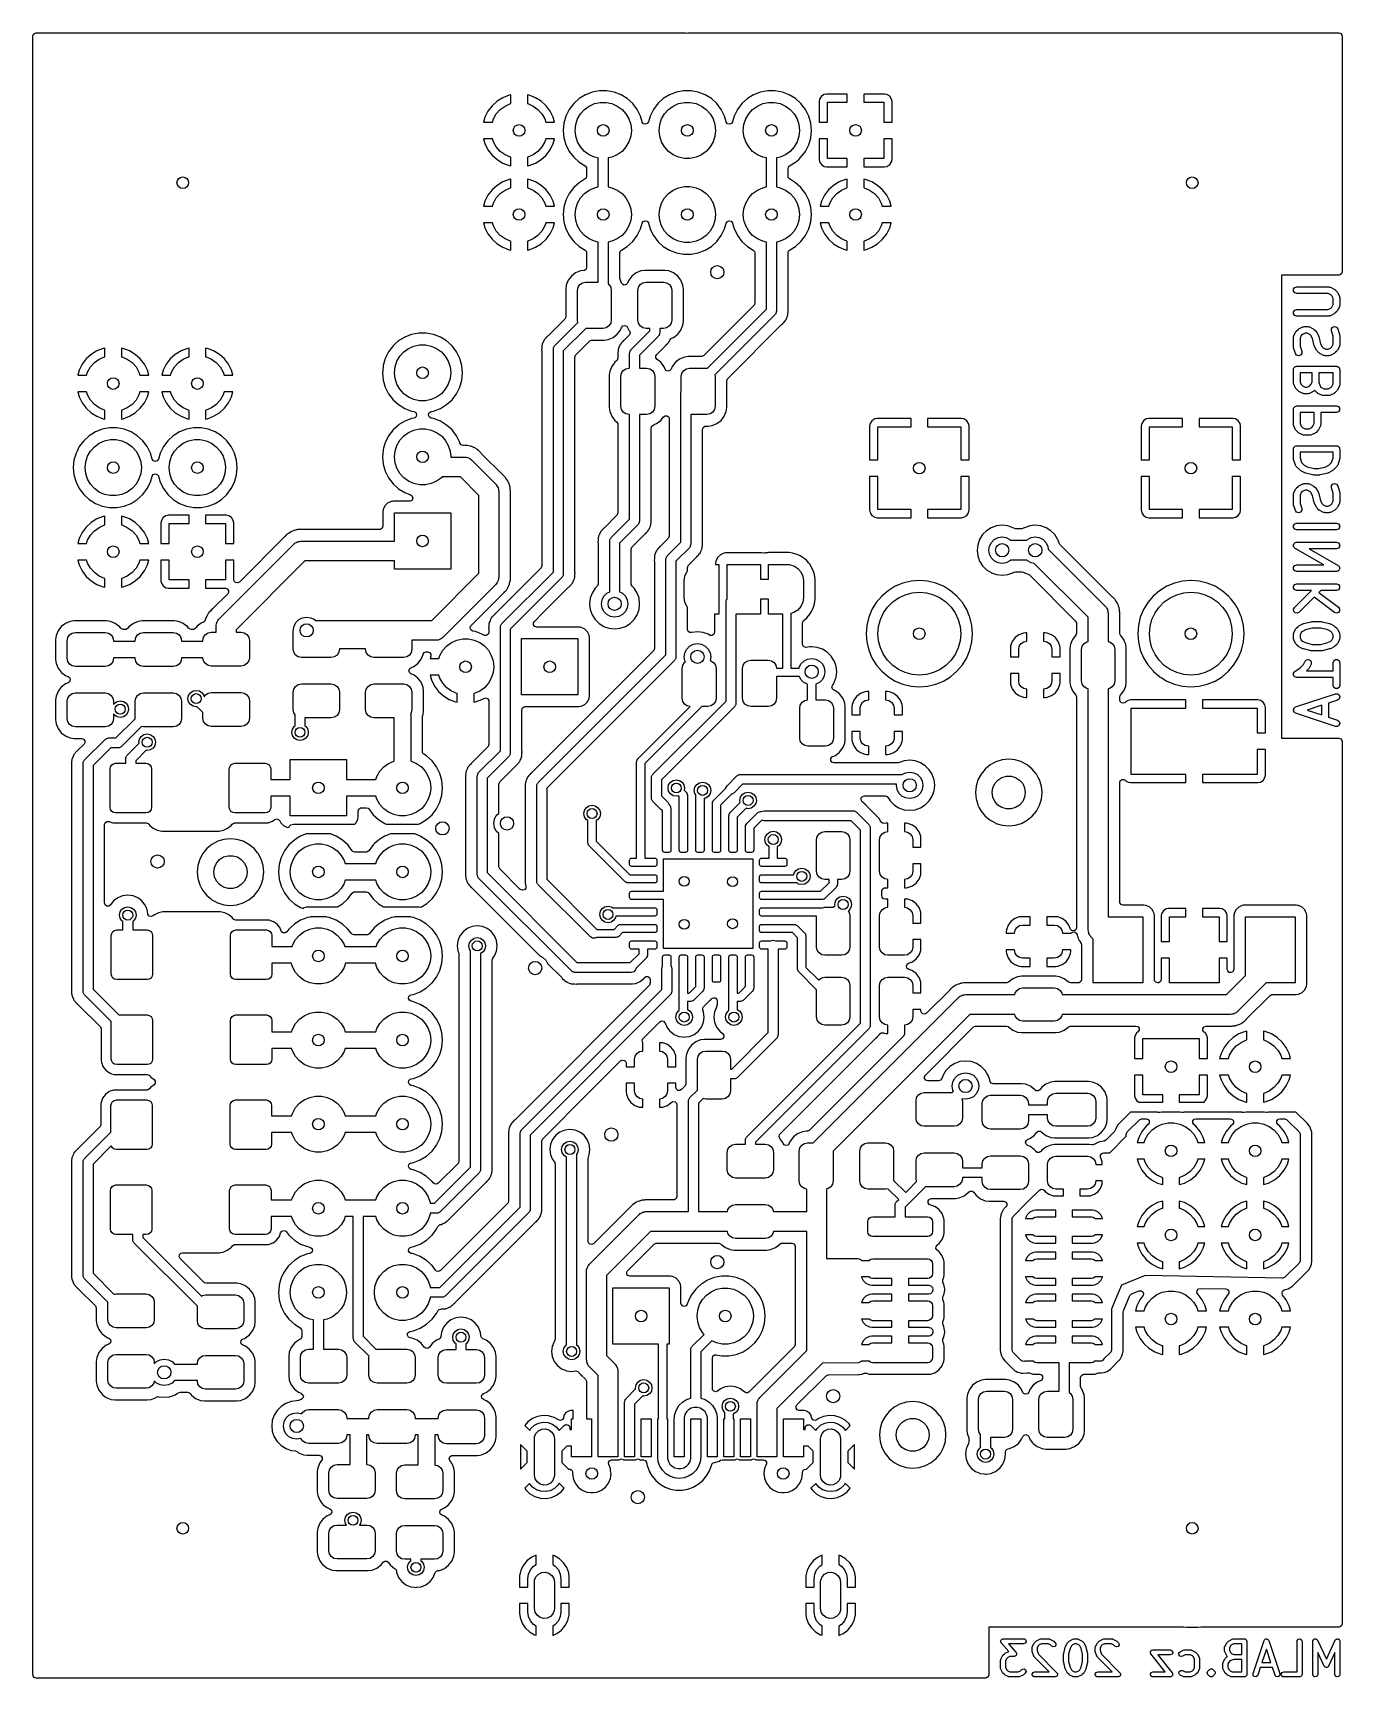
# Model space of a CAD drawing. Extents: x 0.22 to 1.78, y 0.22 to 2.18.
import ezdxf

# ---------------------------------------------------------------- set-up
doc = ezdxf.new("R2010")
doc.units = 0
doc.header["$MEASUREMENT"] = 0
doc.layers.add('BLACK', color=7, linetype='CONTINUOUS')

msp = doc.modelspace()

# ---------------------------------------------------------------- linework, layer by layer
at = {"layer": 'BLACK', "linetype": 'CONTINUOUS'}
for p, q in [((0.221831, 2.17427), (0.222575, 2.17656)), ((0.221831, 2.05236), (0.221831, 2.17427)), ((0.222575, 2.17656), (0.224524, 2.17798)), ((0.224524, 2.17798), (0.225728, 2.17817)), ((0.225728, 2.17817), (0.997806, 2.17817)), ((0.997806, 2.17817), (0.998873, 2.17802)), ((0.998873, 2.17802), (0.998889, 2.17802)), ((0.998889, 2.17802), (1.00046, 2.17816)), ((1.00046, 2.17816), (1.00064, 2.17817)), ((1.00064, 2.17817), (1.77427, 2.17817)), ((1.77427, 2.17817), (1.77656, 2.17742)), ((1.77656, 2.17742), (1.77798, 2.17548)), ((1.77798, 2.17548), (1.77817, 2.17427)), ((1.77817, 2.17427), (1.77817, 1.89411)), ((0.773593, 2.09691), (0.767662, 2.09151)), ((0.780417, 2.10114), (0.773593, 2.09691)), ((0.787901, 2.10404), (0.780417, 2.10114)), ((0.780417, 2.10114), (0.780417, 2.10114)), ((0.783071, 2.09119), (0.789462, 2.09403)), ((0.789961, 2.10442), (0.787901, 2.10404)), ((0.787901, 2.10404), (0.787901, 2.10404)), ((0.789462, 2.09403), (0.789961, 2.09414)), ((0.789961, 2.09414), (0.789961, 2.10442)), ((0.811705, 2.10404), (0.809646, 2.10442)), ((0.809646, 2.10442), (0.809646, 2.09414)), ((0.809646, 2.09414), (0.810144, 2.09403)), ((0.810144, 2.09403), (0.816535, 2.09119)), ((0.819189, 2.10114), (0.811705, 2.10404)), ((0.811705, 2.10404), (0.811705, 2.10404)), ((0.81919, 2.10114), (0.819189, 2.10114)), ((0.826013, 2.09691), (0.81919, 2.10114)), ((0.831945, 2.09151), (0.826013, 2.09691)), ((0.864725, 2.09418), (0.859447, 2.08719)), ((0.871198, 2.10008), (0.864725, 2.09418)), ((0.878646, 2.10469), (0.871198, 2.10008)), ((0.871198, 2.10008), (0.871198, 2.10008)), ((0.883811, 2.1067), (0.878646, 2.10469)), ((0.883071, 2.09119), (0.889462, 2.09403)), ((0.886813, 2.10786), (0.883811, 2.1067)), ((0.895424, 2.10947), (0.886813, 2.10786)), ((0.889462, 2.09403), (0.896305, 2.09549)), ((0.904183, 2.10947), (0.895424, 2.10947)), ((0.896305, 2.09549), (0.903301, 2.09549)), ((0.903301, 2.09549), (0.910144, 2.09403)), ((0.912793, 2.10786), (0.904183, 2.10947)), ((0.910144, 2.09403), (0.916535, 2.09119)), ((0.920961, 2.10469), (0.912793, 2.10786)), ((0.912793, 2.10786), (0.912793, 2.10786)), ((0.912793, 2.10786), (0.912793, 2.10786)), ((0.928408, 2.10008), (0.920961, 2.10469)), ((0.934881, 2.09418), (0.928408, 2.10008)), ((0.94016, 2.08719), (0.934881, 2.09418)), ((0.964725, 2.09418), (0.959447, 2.08719)), ((0.971198, 2.10008), (0.964725, 2.09418)), ((0.978646, 2.10469), (0.971198, 2.10008)), ((0.971198, 2.10008), (0.971198, 2.10008)), ((0.983811, 2.1067), (0.978646, 2.10469)), ((0.983071, 2.09119), (0.989462, 2.09403)), ((0.986813, 2.10786), (0.983811, 2.1067)), ((0.995424, 2.10947), (0.986813, 2.10786)), ((0.989462, 2.09403), (0.996305, 2.09549)), ((1.00418, 2.10947), (0.995424, 2.10947)), ((0.996305, 2.09549), (1.0033, 2.09549)), ((1.0033, 2.09549), (1.01014, 2.09403)), ((1.01279, 2.10786), (1.00418, 2.10947)), ((1.01014, 2.09403), (1.01654, 2.09119)), ((1.02096, 2.10469), (1.01279, 2.10786)), ((1.01279, 2.10786), (1.01279, 2.10786)), ((1.01279, 2.10786), (1.01279, 2.10786)), ((1.02841, 2.10008), (1.02096, 2.10469)), ((1.03488, 2.09418), (1.02841, 2.10008)), ((1.04016, 2.08719), (1.03488, 2.09418)), ((1.06473, 2.09418), (1.05945, 2.08719)), ((1.0712, 2.10008), (1.06473, 2.09418)), ((1.07865, 2.10469), (1.0712, 2.10008)), ((1.0712, 2.10008), (1.0712, 2.10008)), ((1.08381, 2.1067), (1.07865, 2.10469)), ((1.08307, 2.09119), (1.08946, 2.09403)), ((1.08681, 2.10786), (1.08381, 2.1067)), ((1.09542, 2.10947), (1.08681, 2.10786)), ((1.08946, 2.09403), (1.09631, 2.09549)), ((1.10418, 2.10947), (1.09542, 2.10947)), ((1.09631, 2.09549), (1.1033, 2.09549)), ((1.1033, 2.09549), (1.11014, 2.09403)), ((1.11279, 2.10786), (1.10418, 2.10947)), ((1.11014, 2.09403), (1.11654, 2.09119)), ((1.12096, 2.10469), (1.11279, 2.10786)), ((1.11279, 2.10786), (1.11279, 2.10786)), ((1.11279, 2.10786), (1.11279, 2.10786)), ((1.12841, 2.10008), (1.12096, 2.10469)), ((1.13488, 2.09418), (1.12841, 2.10008)), ((1.14016, 2.08719), (1.13488, 2.09418)), ((1.15707, 2.09951), (1.1565, 2.09664)), ((1.1565, 2.09664), (1.1565, 2.07205)), ((1.15924, 2.10277), (1.15707, 2.09951)), ((1.15707, 2.09951), (1.15707, 2.09951)), ((1.1625, 2.10494), (1.15924, 2.10277)), ((1.15924, 2.10277), (1.15924, 2.10277)), ((1.16537, 2.10551), (1.1625, 2.10494)), ((1.1625, 2.10494), (1.1625, 2.10494)), ((1.18996, 2.10551), (1.16537, 2.10551)), ((1.16634, 2.07205), (1.16634, 2.09567)), ((1.16634, 2.09567), (1.18996, 2.09567)), ((1.18996, 2.09567), (1.18996, 2.10551)), ((1.18996, 2.10551), (1.18996, 2.10551)), ((1.20965, 2.10551), (1.20965, 2.09567)), ((1.23424, 2.10551), (1.20965, 2.10551)), ((1.20965, 2.10551), (1.20965, 2.10551)), ((1.20965, 2.09567), (1.23327, 2.09567)), ((1.23327, 2.09567), (1.23327, 2.07205)), ((1.23711, 2.10494), (1.23424, 2.10551)), ((1.24036, 2.10277), (1.23711, 2.10494)), ((1.23711, 2.10494), (1.23711, 2.10494)), ((1.24254, 2.09951), (1.24036, 2.10277)), ((1.24036, 2.10277), (1.24036, 2.10277)), ((1.24311, 2.09664), (1.24254, 2.09951)), ((1.24254, 2.09951), (1.24254, 2.09951)), ((1.24311, 2.07205), (1.24311, 2.09664)), ((1.24311, 2.09664), (1.24311, 2.09664)), ((0.759248, 2.07792), (0.757578, 2.07205)), ((0.762825, 2.0851), (0.759248, 2.07792)), ((0.767662, 2.09151), (0.762825, 2.0851)), ((0.762825, 2.0851), (0.762825, 2.0851)), ((0.768007, 2.07205), (0.769232, 2.07582)), ((0.769232, 2.07582), (0.77273, 2.08187)), ((0.77273, 2.08187), (0.777411, 2.08707)), ((0.777411, 2.08707), (0.783071, 2.09119)), ((0.816535, 2.09119), (0.822195, 2.08707)), ((0.822195, 2.08707), (0.826877, 2.08187)), ((0.826877, 2.08187), (0.830375, 2.07582)), ((0.830375, 2.07582), (0.831599, 2.07205)), ((0.836781, 2.0851), (0.831945, 2.09151)), ((0.840359, 2.07792), (0.836781, 2.0851)), ((0.836781, 2.0851), (0.836781, 2.0851)), ((0.842029, 2.07205), (0.840359, 2.07792)), ((0.855542, 2.07935), (0.853145, 2.07093)), ((0.859446, 2.08719), (0.855542, 2.07935)), ((0.855542, 2.07935), (0.855542, 2.07935)), ((0.859447, 2.08719), (0.859446, 2.08719)), ((0.86707, 2.06916), (0.869232, 2.07582)), ((0.869232, 2.07582), (0.87273, 2.08187)), ((0.87273, 2.08187), (0.877411, 2.08707)), ((0.877411, 2.08707), (0.883071, 2.09119)), ((0.916535, 2.09119), (0.922195, 2.08707)), ((0.922195, 2.08707), (0.926877, 2.08187)), ((0.926877, 2.08187), (0.930375, 2.07582)), ((0.930375, 2.07582), (0.932536, 2.06916)), ((0.944064, 2.07935), (0.94016, 2.08719)), ((0.946054, 2.07236), (0.944064, 2.07935)), ((0.955542, 2.07935), (0.953552, 2.07236)), ((0.959446, 2.08719), (0.955542, 2.07935)), ((0.955542, 2.07935), (0.955542, 2.07935)), ((0.959447, 2.08719), (0.959446, 2.08719)), ((0.96707, 2.06916), (0.969232, 2.07582)), ((0.969232, 2.07582), (0.97273, 2.08187)), ((0.97273, 2.08187), (0.977411, 2.08707)), ((0.977411, 2.08707), (0.983071, 2.09119)), ((1.01654, 2.09119), (1.0222, 2.08707)), ((1.0222, 2.08707), (1.02688, 2.08187)), ((1.02688, 2.08187), (1.03037, 2.07582)), ((1.03037, 2.07582), (1.03254, 2.06916)), ((1.04406, 2.07935), (1.04016, 2.08719)), ((1.04605, 2.07236), (1.04406, 2.07935)), ((1.05554, 2.07935), (1.05355, 2.07236)), ((1.05945, 2.08719), (1.05554, 2.07935)), ((1.05554, 2.07935), (1.05554, 2.07935)), ((1.05945, 2.08719), (1.05945, 2.08719)), ((1.06707, 2.06916), (1.06923, 2.07582)), ((1.06923, 2.07582), (1.07273, 2.08187)), ((1.07273, 2.08187), (1.07741, 2.08707)), ((1.07741, 2.08707), (1.08307, 2.09119)), ((1.11654, 2.09119), (1.1222, 2.08707)), ((1.1222, 2.08707), (1.12688, 2.08187)), ((1.12688, 2.08187), (1.13037, 2.07582)), ((1.13037, 2.07582), (1.13254, 2.06916)), ((1.14406, 2.07935), (1.14016, 2.08719)), ((1.14646, 2.07093), (1.14406, 2.07935)), ((0.757578, 2.07205), (0.768007, 2.07205)), ((0.831599, 2.07205), (0.842029, 2.07205)), ((0.853145, 2.07093), (0.852337, 2.0622)), ((0.852337, 2.0622), (0.853145, 2.05348)), ((0.866339, 2.0622), (0.86707, 2.06916)), ((0.86707, 2.05525), (0.866339, 2.0622)), ((0.869232, 2.04859), (0.86707, 2.05525)), ((0.932536, 2.05525), (0.930375, 2.04859)), ((0.932536, 2.06916), (0.933268, 2.0622)), ((0.933268, 2.0622), (0.932536, 2.05525)), ((0.946143, 2.07208), (0.946054, 2.07236)), ((0.94763, 2.07019), (0.946143, 2.07208)), ((0.949947, 2.06953), (0.94763, 2.07019)), ((0.952209, 2.07036), (0.949947, 2.06953)), ((0.953552, 2.07236), (0.952209, 2.07036)), ((0.966339, 2.0622), (0.96707, 2.06916)), ((0.96707, 2.05525), (0.966339, 2.0622)), ((0.969232, 2.04859), (0.96707, 2.05525)), ((1.03254, 2.05525), (1.03037, 2.04859)), ((1.03254, 2.06916), (1.03327, 2.0622)), ((1.03327, 2.0622), (1.03254, 2.05525)), ((1.04614, 2.07208), (1.04605, 2.07236)), ((1.04763, 2.07019), (1.04614, 2.07208)), ((1.04995, 2.06953), (1.04763, 2.07019)), ((1.05221, 2.07036), (1.04995, 2.06953)), ((1.05355, 2.07236), (1.05221, 2.07036)), ((1.06634, 2.0622), (1.06707, 2.06916)), ((1.06707, 2.05525), (1.06634, 2.0622)), ((1.06923, 2.04859), (1.06707, 2.05525)), ((1.13254, 2.05525), (1.13037, 2.04859)), ((1.13254, 2.06916), (1.13327, 2.0622)), ((1.13327, 2.0622), (1.13254, 2.05525)), ((1.14727, 2.0622), (1.14646, 2.07093)), ((1.14646, 2.05348), (1.14727, 2.0622)), ((1.1565, 2.07205), (1.1565, 2.07205)), ((1.1565, 2.07205), (1.16634, 2.07205)), ((1.23327, 2.07205), (1.24311, 2.07205)), ((1.24311, 2.07205), (1.24311, 2.07205)), ((0.221831, 1.95236), (0.221831, 2.05236)), ((0.757578, 2.05236), (0.759248, 2.04649)), ((0.768007, 2.05236), (0.757578, 2.05236)), ((0.759248, 2.04649), (0.762825, 2.03931)), ((0.762825, 2.03931), (0.762825, 2.03931)), ((0.762825, 2.03931), (0.767662, 2.0329)), ((0.769232, 2.04859), (0.768007, 2.05236)), ((0.77273, 2.04253), (0.769232, 2.04859)), ((0.777411, 2.03734), (0.77273, 2.04253)), ((0.783071, 2.03322), (0.777411, 2.03734)), ((0.822195, 2.03734), (0.816535, 2.03322)), ((0.826877, 2.04253), (0.822195, 2.03734)), ((0.830375, 2.04859), (0.826877, 2.04253)), ((0.831599, 2.05236), (0.830375, 2.04859)), ((0.842029, 2.05236), (0.831599, 2.05236)), ((0.831945, 2.0329), (0.836781, 2.03931)), ((0.836781, 2.03931), (0.840359, 2.04649)), ((0.836781, 2.03931), (0.836781, 2.03931)), ((0.840359, 2.04649), (0.842029, 2.05236)), ((0.853145, 2.05348), (0.853552, 2.05205)), ((0.853552, 2.05205), (0.855542, 2.04506)), ((0.855542, 2.04506), (0.857301, 2.04153)), ((0.857301, 2.04153), (0.859447, 2.03722)), ((0.859447, 2.03722), (0.864725, 2.03023)), ((0.87273, 2.04253), (0.869232, 2.04859)), ((0.877411, 2.03734), (0.87273, 2.04253)), ((0.883071, 2.03322), (0.877411, 2.03734)), ((0.922195, 2.03734), (0.916535, 2.03322)), ((0.926877, 2.04253), (0.922195, 2.03734)), ((0.930375, 2.04859), (0.926877, 2.04253)), ((0.97273, 2.04253), (0.969232, 2.04859)), ((0.977411, 2.03734), (0.97273, 2.04253)), ((0.983071, 2.03322), (0.977411, 2.03734)), ((1.0222, 2.03734), (1.01654, 2.03322)), ((1.02688, 2.04253), (1.0222, 2.03734)), ((1.03037, 2.04859), (1.02688, 2.04253)), ((1.07273, 2.04253), (1.06923, 2.04859)), ((1.07741, 2.03734), (1.07273, 2.04253)), ((1.08307, 2.03322), (1.07741, 2.03734)), ((1.1222, 2.03734), (1.11654, 2.03322)), ((1.12688, 2.04253), (1.1222, 2.03734)), ((1.13037, 2.04859), (1.12688, 2.04253)), ((1.13488, 2.03023), (1.14016, 2.03722)), ((1.14016, 2.03722), (1.14406, 2.04506)), ((1.14406, 2.04506), (1.14646, 2.05348)), ((1.16634, 2.05236), (1.1565, 2.05236)), ((1.1565, 2.05236), (1.1565, 2.05236)), ((1.1565, 2.05236), (1.1565, 2.02777)), ((1.16634, 2.02874), (1.16634, 2.05236)), ((1.24311, 2.05236), (1.23327, 2.05236)), ((1.23327, 2.05236), (1.23327, 2.02874)), ((1.24311, 2.02777), (1.24311, 2.05236)), ((1.24311, 2.05236), (1.24311, 2.05236)), ((0.767662, 2.0329), (0.773593, 2.0275)), ((0.773593, 2.0275), (0.780417, 2.02327)), ((0.780417, 2.02327), (0.780417, 2.02327)), ((0.780417, 2.02327), (0.787901, 2.02037)), ((0.789462, 2.03038), (0.783071, 2.03322)), ((0.787901, 2.02037), (0.789961, 2.01999)), ((0.789961, 2.03027), (0.789462, 2.03038)), ((0.789961, 2.01999), (0.789961, 2.03027)), ((0.789961, 2.01999), (0.789961, 2.01999)), ((0.810144, 2.03038), (0.809646, 2.03027)), ((0.809646, 2.03027), (0.809646, 2.01999)), ((0.809646, 2.01999), (0.811705, 2.02037)), ((0.816535, 2.03322), (0.810144, 2.03038)), ((0.811705, 2.02037), (0.819189, 2.02327)), ((0.819189, 2.02327), (0.81919, 2.02327)), ((0.81919, 2.02327), (0.826013, 2.0275)), ((0.826013, 2.0275), (0.831945, 2.0329)), ((0.864725, 2.03023), (0.871198, 2.02433)), ((0.871198, 2.02433), (0.878253, 2.01996)), ((0.878253, 2.01996), (0.879809, 2.01812)), ((0.879809, 2.01812), (0.880098, 2.01664)), ((0.880098, 2.01664), (0.880098, 2.00777)), ((0.889462, 2.03038), (0.883071, 2.03322)), ((0.893898, 2.02944), (0.889462, 2.03038)), ((0.893898, 1.99497), (0.893898, 2.02944)), ((0.910144, 2.03038), (0.905709, 2.02944)), ((0.905709, 2.02944), (0.905709, 1.99497)), ((0.916535, 2.03322), (0.910144, 2.03038)), ((0.989462, 2.03038), (0.983071, 2.03322)), ((0.996305, 2.02892), (0.989462, 2.03038)), ((1.0033, 2.02892), (0.996305, 2.02892)), ((1.01014, 2.03038), (1.0033, 2.02892)), ((1.01654, 2.03322), (1.01014, 2.03038)), ((1.08946, 2.03038), (1.08307, 2.03322)), ((1.0939, 2.02944), (1.08946, 2.03038)), ((1.0939, 1.99497), (1.0939, 2.02944)), ((1.11014, 2.03038), (1.10571, 2.02944)), ((1.10571, 2.02944), (1.10571, 1.99497)), ((1.11654, 2.03322), (1.11014, 2.03038)), ((1.11951, 2.01664), (1.12025, 2.01894)), ((1.11951, 2.00777), (1.11951, 2.01664)), ((1.12025, 2.01894), (1.12135, 2.01996)), ((1.12135, 2.01996), (1.12841, 2.02433)), ((1.12841, 2.02433), (1.13219, 2.02777)), ((1.13219, 2.02777), (1.13488, 2.03023)), ((1.1565, 2.02777), (1.15707, 2.0249)), ((1.15707, 2.0249), (1.15707, 2.0249)), ((1.15707, 2.0249), (1.15924, 2.02164)), ((1.15924, 2.02164), (1.15924, 2.02164)), ((1.15924, 2.02164), (1.1625, 2.01947)), ((1.1625, 2.01947), (1.1625, 2.01947)), ((1.1625, 2.01947), (1.16537, 2.0189)), ((1.16537, 2.0189), (1.16537, 2.0189)), ((1.16537, 2.0189), (1.18996, 2.0189)), ((1.18996, 2.02874), (1.16634, 2.02874)), ((1.18996, 2.0189), (1.18996, 2.02874)), ((1.18996, 2.0189), (1.18996, 2.0189)), ((1.23327, 2.02874), (1.20965, 2.02874)), ((1.20965, 2.02874), (1.20965, 2.0189)), ((1.20965, 2.0189), (1.20965, 2.0189)), ((1.20965, 2.0189), (1.23424, 2.0189)), ((1.23424, 2.0189), (1.23711, 2.01947)), ((1.23424, 2.0189), (1.23424, 2.0189)), ((1.23711, 2.01947), (1.24036, 2.02164)), ((1.23711, 2.01947), (1.23711, 2.01947)), ((1.24036, 2.02164), (1.24254, 2.0249)), ((1.24036, 2.02164), (1.24036, 2.02164)), ((1.24254, 2.0249), (1.24311, 2.02777)), ((1.24254, 2.0249), (1.24254, 2.0249)), ((1.24311, 2.02777), (1.24311, 2.02777)), ((0.773593, 1.99691), (0.767662, 1.99151)), ((0.780417, 2.00114), (0.773593, 1.99691)), ((0.787901, 2.00404), (0.780417, 2.00114)), ((0.780417, 2.00114), (0.780417, 2.00114)), ((0.789961, 2.00442), (0.787901, 2.00404)), ((0.787901, 2.00404), (0.787901, 2.00404)), ((0.789961, 1.99414), (0.789961, 2.00442)), ((0.811705, 2.00404), (0.809646, 2.00442)), ((0.809646, 2.00442), (0.809646, 1.99414)), ((0.819189, 2.00114), (0.811705, 2.00404)), ((0.811705, 2.00404), (0.811705, 2.00404)), ((0.81919, 2.00114), (0.819189, 2.00114)), ((0.826013, 1.99691), (0.81919, 2.00114)), ((0.831945, 1.99151), (0.826013, 1.99691)), ((0.871198, 2.00008), (0.864725, 1.99418)), ((0.878253, 2.00445), (0.871198, 2.00008)), ((0.871198, 2.00008), (0.871198, 2.00008)), ((0.879354, 2.00547), (0.878253, 2.00445)), ((0.880098, 2.00777), (0.879354, 2.00547)), ((0.989462, 1.99403), (0.996305, 1.99549)), ((0.996305, 1.99549), (1.0033, 1.99549)), ((1.0033, 1.99549), (1.01014, 1.99403)), ((1.1198, 2.00629), (1.11951, 2.00777)), ((1.12135, 2.00445), (1.1198, 2.00629)), ((1.12841, 2.00008), (1.12135, 2.00445)), ((1.13488, 1.99418), (1.12841, 2.00008)), ((1.17359, 1.99691), (1.16766, 1.99151)), ((1.18042, 2.00114), (1.17359, 1.99691)), ((1.1879, 2.00404), (1.18042, 2.00114)), ((1.18042, 2.00114), (1.18042, 2.00114)), ((1.18996, 2.00442), (1.1879, 2.00404)), ((1.1879, 2.00404), (1.1879, 2.00404)), ((1.18996, 1.99414), (1.18996, 2.00442)), ((1.21171, 2.00404), (1.20965, 2.00442)), ((1.20965, 2.00442), (1.20965, 1.99414)), ((1.21919, 2.00114), (1.21171, 2.00404)), ((1.21171, 2.00404), (1.21171, 2.00404)), ((1.22601, 1.99691), (1.21919, 2.00114)), ((1.21919, 2.00114), (1.21919, 2.00114)), ((1.23194, 1.99151), (1.22601, 1.99691)), ((0.759248, 1.97792), (0.757578, 1.97205)), ((0.762825, 1.9851), (0.759248, 1.97792)), ((0.767662, 1.99151), (0.762825, 1.9851)), ((0.762825, 1.9851), (0.762825, 1.9851)), ((0.769232, 1.97582), (0.77273, 1.98187)), ((0.77273, 1.98187), (0.777411, 1.98707)), ((0.777411, 1.98707), (0.783071, 1.99119)), ((0.783071, 1.99119), (0.789462, 1.99403)), ((0.789462, 1.99403), (0.789961, 1.99414)), ((0.809646, 1.99414), (0.810144, 1.99403)), ((0.810144, 1.99403), (0.816535, 1.99119)), ((0.816535, 1.99119), (0.822195, 1.98707)), ((0.822195, 1.98707), (0.826877, 1.98187)), ((0.826877, 1.98187), (0.830375, 1.97582)), ((0.836781, 1.9851), (0.831945, 1.99151)), ((0.840359, 1.97792), (0.836781, 1.9851)), ((0.836781, 1.9851), (0.836781, 1.9851)), ((0.842029, 1.97205), (0.840359, 1.97792)), ((0.855542, 1.97935), (0.853145, 1.97093)), ((0.859446, 1.98719), (0.855542, 1.97935)), ((0.855542, 1.97935), (0.855542, 1.97935)), ((0.859447, 1.98719), (0.859446, 1.98719)), ((0.864725, 1.99418), (0.859447, 1.98719)), ((0.869232, 1.97582), (0.87273, 1.98187)), ((0.87273, 1.98187), (0.877411, 1.98707)), ((0.877411, 1.98707), (0.883071, 1.99119)), ((0.883071, 1.99119), (0.889462, 1.99403)), ((0.889462, 1.99403), (0.893898, 1.99497)), ((0.905709, 1.99497), (0.910144, 1.99403)), ((0.910144, 1.99403), (0.916535, 1.99119)), ((0.916535, 1.99119), (0.922195, 1.98707)), ((0.922195, 1.98707), (0.926877, 1.98187)), ((0.926877, 1.98187), (0.930375, 1.97582)), ((0.969232, 1.97582), (0.97273, 1.98187)), ((0.97273, 1.98187), (0.977411, 1.98707)), ((0.977411, 1.98707), (0.983071, 1.99119)), ((0.983071, 1.99119), (0.989462, 1.99403)), ((1.01014, 1.99403), (1.01654, 1.99119)), ((1.01654, 1.99119), (1.0222, 1.98707)), ((1.0222, 1.98707), (1.02688, 1.98187)), ((1.02688, 1.98187), (1.03037, 1.97582)), ((1.06923, 1.97582), (1.07273, 1.98187)), ((1.07273, 1.98187), (1.07741, 1.98707)), ((1.07741, 1.98707), (1.08307, 1.99119)), ((1.08307, 1.99119), (1.08946, 1.99403)), ((1.08946, 1.99403), (1.0939, 1.99497)), ((1.10571, 1.99497), (1.11014, 1.99403)), ((1.11014, 1.99403), (1.11654, 1.99119)), ((1.11654, 1.99119), (1.1222, 1.98707)), ((1.1222, 1.98707), (1.12688, 1.98187)), ((1.12688, 1.98187), (1.13037, 1.97582)), ((1.14016, 1.98719), (1.13488, 1.99418)), ((1.14406, 1.97935), (1.14016, 1.98719)), ((1.14646, 1.97093), (1.14406, 1.97935)), ((1.15925, 1.97792), (1.15758, 1.97205)), ((1.16282, 1.9851), (1.15925, 1.97792)), ((1.16766, 1.99151), (1.16282, 1.9851)), ((1.16282, 1.9851), (1.16282, 1.9851)), ((1.16923, 1.97582), (1.17273, 1.98187)), ((1.17273, 1.98187), (1.17741, 1.98707)), ((1.17741, 1.98707), (1.18307, 1.99119)), ((1.18307, 1.99119), (1.18946, 1.99403)), ((1.18946, 1.99403), (1.18996, 1.99414)), ((1.20965, 1.99414), (1.21014, 1.99403)), ((1.21014, 1.99403), (1.21654, 1.99119)), ((1.21654, 1.99119), (1.2222, 1.98707)), ((1.2222, 1.98707), (1.22688, 1.98187)), ((1.22688, 1.98187), (1.23037, 1.97582)), ((1.23678, 1.9851), (1.23194, 1.99151)), ((1.24036, 1.97792), (1.23678, 1.9851)), ((1.23678, 1.9851), (1.23678, 1.9851)), ((1.24203, 1.97205), (1.24036, 1.97792)), ((0.757578, 1.97205), (0.768007, 1.97205)), ((0.768007, 1.97205), (0.769232, 1.97582)), ((0.830375, 1.97582), (0.831599, 1.97205)), ((0.831599, 1.97205), (0.842029, 1.97205)), ((0.853145, 1.97093), (0.852337, 1.9622)), ((0.852337, 1.9622), (0.853145, 1.95348)), ((0.866339, 1.9622), (0.86707, 1.96916)), ((0.86707, 1.95525), (0.866339, 1.9622)), ((0.86707, 1.96916), (0.869232, 1.97582)), ((0.930375, 1.97582), (0.932536, 1.96916)), ((0.932536, 1.96916), (0.933268, 1.9622)), ((0.933268, 1.9622), (0.932536, 1.95525)), ((0.966339, 1.9622), (0.96707, 1.96916)), ((0.96707, 1.95525), (0.966339, 1.9622)), ((0.96707, 1.96916), (0.969232, 1.97582)), ((1.03037, 1.97582), (1.03254, 1.96916)), ((1.03254, 1.96916), (1.03327, 1.9622)), ((1.03327, 1.9622), (1.03254, 1.95525)), ((1.06634, 1.9622), (1.06707, 1.96916)), ((1.06707, 1.95525), (1.06634, 1.9622)), ((1.06707, 1.96916), (1.06923, 1.97582)), ((1.13037, 1.97582), (1.13254, 1.96916)), ((1.13254, 1.96916), (1.13327, 1.9622)), ((1.13327, 1.9622), (1.13254, 1.95525)), ((1.14727, 1.9622), (1.14646, 1.97093)), ((1.14646, 1.95348), (1.14727, 1.9622)), ((1.15758, 1.97205), (1.16801, 1.97205)), ((1.16801, 1.97205), (1.16923, 1.97582)), ((1.23037, 1.97582), (1.2316, 1.97205)), ((1.2316, 1.97205), (1.24203, 1.97205)), ((0.221831, 1.75138), (0.221831, 1.95236)), ((0.757578, 1.95236), (0.759248, 1.94649)), ((0.768007, 1.95236), (0.757578, 1.95236)), ((0.759248, 1.94649), (0.762825, 1.93931)), ((0.762825, 1.93931), (0.762825, 1.93931)), ((0.762825, 1.93931), (0.767662, 1.9329)), ((0.769232, 1.94859), (0.768007, 1.95236)), ((0.77273, 1.94253), (0.769232, 1.94859)), ((0.777411, 1.93734), (0.77273, 1.94253)), ((0.783071, 1.93322), (0.777411, 1.93734)), ((0.822195, 1.93734), (0.816535, 1.93322)), ((0.826877, 1.94253), (0.822195, 1.93734)), ((0.830375, 1.94859), (0.826877, 1.94253)), ((0.831599, 1.95236), (0.830375, 1.94859)), ((0.842029, 1.95236), (0.831599, 1.95236)), ((0.831945, 1.9329), (0.836781, 1.93931)), ((0.836781, 1.93931), (0.840359, 1.94649)), ((0.836781, 1.93931), (0.836781, 1.93931)), ((0.840359, 1.94649), (0.842029, 1.95236)), ((0.853145, 1.95348), (0.853552, 1.95205)), ((0.853552, 1.95205), (0.855542, 1.94506)), ((0.855542, 1.94506), (0.857301, 1.94153)), ((0.857301, 1.94153), (0.859447, 1.93722)), ((0.859447, 1.93722), (0.864725, 1.93023)), ((0.869232, 1.94859), (0.86707, 1.95525)), ((0.87273, 1.94253), (0.869232, 1.94859)), ((0.877411, 1.93734), (0.87273, 1.94253)), ((0.883071, 1.93322), (0.877411, 1.93734)), ((0.922195, 1.93734), (0.916535, 1.93322)), ((0.926877, 1.94253), (0.922195, 1.93734)), ((0.930375, 1.94859), (0.926877, 1.94253)), ((0.932536, 1.95525), (0.930375, 1.94859)), ((0.934881, 1.93023), (0.94016, 1.93722)), ((0.94016, 1.93722), (0.944064, 1.94506)), ((0.944064, 1.94506), (0.946054, 1.95205)), ((0.946054, 1.95205), (0.947397, 1.95405)), ((0.947397, 1.95405), (0.949659, 1.95488)), ((0.949659, 1.95488), (0.951976, 1.95422)), ((0.951976, 1.95422), (0.953463, 1.95233)), ((0.953463, 1.95233), (0.953552, 1.95205)), ((0.953552, 1.95205), (0.954369, 1.94918)), ((0.954369, 1.94918), (0.955542, 1.94506)), ((0.955542, 1.94506), (0.957301, 1.94153)), ((0.957301, 1.94153), (0.959447, 1.93722)), ((0.959447, 1.93722), (0.964725, 1.93023)), ((0.969232, 1.94859), (0.96707, 1.95525)), ((0.97273, 1.94253), (0.969232, 1.94859)), ((0.977411, 1.93734), (0.97273, 1.94253)), ((0.983071, 1.93322), (0.977411, 1.93734)), ((1.0222, 1.93734), (1.01654, 1.93322)), ((1.02688, 1.94253), (1.0222, 1.93734)), ((1.03037, 1.94859), (1.02688, 1.94253)), ((1.03254, 1.95525), (1.03037, 1.94859)), ((1.03488, 1.93023), (1.04016, 1.93722)), ((1.04016, 1.93722), (1.04406, 1.94506)), ((1.04406, 1.94506), (1.04605, 1.95205)), ((1.04605, 1.95205), (1.0474, 1.95405)), ((1.0474, 1.95405), (1.04966, 1.95488)), ((1.04966, 1.95488), (1.05198, 1.95422)), ((1.05198, 1.95422), (1.05346, 1.95233)), ((1.05346, 1.95233), (1.05355, 1.95205)), ((1.05355, 1.95205), (1.05554, 1.94506)), ((1.05554, 1.94506), (1.0573, 1.94153)), ((1.0573, 1.94153), (1.05945, 1.93722)), ((1.05945, 1.93722), (1.06473, 1.93023)), ((1.06923, 1.94859), (1.06707, 1.95525)), ((1.07273, 1.94253), (1.06923, 1.94859)), ((1.07741, 1.93734), (1.07273, 1.94253)), ((1.08307, 1.93322), (1.07741, 1.93734)), ((1.1222, 1.93734), (1.11654, 1.93322)), ((1.12688, 1.94253), (1.1222, 1.93734)), ((1.13037, 1.94859), (1.12688, 1.94253)), ((1.13254, 1.95525), (1.13037, 1.94859)), ((1.13488, 1.93023), (1.14016, 1.93722)), ((1.14016, 1.93722), (1.14406, 1.94506)), ((1.14406, 1.94506), (1.14614, 1.95236)), ((1.14614, 1.95236), (1.14646, 1.95348)), ((1.16801, 1.95236), (1.15758, 1.95236)), ((1.15758, 1.95236), (1.15925, 1.94649)), ((1.15925, 1.94649), (1.16282, 1.93931)), ((1.16282, 1.93931), (1.16282, 1.93931)), ((1.16282, 1.93931), (1.16766, 1.9329)), ((1.16923, 1.94859), (1.16801, 1.95236)), ((1.17273, 1.94253), (1.16923, 1.94859)), ((1.17741, 1.93734), (1.17273, 1.94253)), ((1.18307, 1.93322), (1.17741, 1.93734)), ((1.2222, 1.93734), (1.21654, 1.93322)), ((1.22688, 1.94253), (1.2222, 1.93734)), ((1.23037, 1.94859), (1.22688, 1.94253)), ((1.2316, 1.95236), (1.23037, 1.94859)), ((1.24203, 1.95236), (1.2316, 1.95236)), ((1.23194, 1.9329), (1.23678, 1.93931)), ((1.23678, 1.93931), (1.24036, 1.94649)), ((1.23678, 1.93931), (1.23678, 1.93931)), ((1.24036, 1.94649), (1.24203, 1.95236)), ((0.767662, 1.9329), (0.773593, 1.9275)), ((0.773593, 1.9275), (0.780417, 1.92327)), ((0.780417, 1.92327), (0.780417, 1.92327)), ((0.780417, 1.92327), (0.787901, 1.92037)), ((0.789462, 1.93038), (0.783071, 1.93322)), ((0.787901, 1.92037), (0.789961, 1.91999)), ((0.789961, 1.93027), (0.789462, 1.93038)), ((0.789961, 1.91999), (0.789961, 1.93027)), ((0.789961, 1.91999), (0.789961, 1.91999)), ((0.810144, 1.93038), (0.809646, 1.93027)), ((0.809646, 1.93027), (0.809646, 1.91999)), ((0.809646, 1.91999), (0.811705, 1.92037)), ((0.816535, 1.93322), (0.810144, 1.93038)), ((0.811705, 1.92037), (0.819189, 1.92327)), ((0.819189, 1.92327), (0.81919, 1.92327)), ((0.81919, 1.92327), (0.826013, 1.9275)), ((0.826013, 1.9275), (0.831945, 1.9329)), ((0.864725, 1.93023), (0.871198, 1.92433)), ((0.871198, 1.92433), (0.878253, 1.91996)), ((0.878253, 1.91996), (0.879809, 1.91812)), ((0.879809, 1.91812), (0.880098, 1.91664)), ((0.889462, 1.93038), (0.883071, 1.93322)), ((0.893898, 1.92944), (0.889462, 1.93038)), ((0.893898, 1.88189), (0.893898, 1.92944)), ((0.910144, 1.93038), (0.905709, 1.92944)), ((0.905709, 1.92944), (0.905709, 1.87958)), ((0.916535, 1.93322), (0.910144, 1.93038)), ((0.919508, 1.91664), (0.920252, 1.91894)), ((0.920252, 1.91894), (0.921354, 1.91996)), ((0.921354, 1.91996), (0.928408, 1.92433)), ((0.928408, 1.92433), (0.934881, 1.93023)), ((0.964725, 1.93023), (0.971198, 1.92433)), ((0.971198, 1.92433), (0.978646, 1.91971)), ((0.978646, 1.91971), (0.986813, 1.91655)), ((0.989462, 1.93038), (0.983071, 1.93322)), ((0.996305, 1.92892), (0.989462, 1.93038)), ((1.0033, 1.92892), (0.996305, 1.92892)), ((1.01014, 1.93038), (1.0033, 1.92892)), ((1.01654, 1.93322), (1.01014, 1.93038)), ((1.01279, 1.91655), (1.02096, 1.91971)), ((1.02096, 1.91971), (1.02841, 1.92433)), ((1.02841, 1.92433), (1.03488, 1.93023)), ((1.06473, 1.93023), (1.0712, 1.92433)), ((1.0712, 1.92433), (1.07825, 1.91996)), ((1.07825, 1.91996), (1.07981, 1.91812)), ((1.07981, 1.91812), (1.0801, 1.91664)), ((1.08946, 1.93038), (1.08307, 1.93322)), ((1.0939, 1.92944), (1.08946, 1.93038)), ((1.0939, 1.84949), (1.0939, 1.92944)), ((1.11014, 1.93038), (1.10571, 1.92944)), ((1.10571, 1.92944), (1.10571, 1.84705)), ((1.11654, 1.93322), (1.11014, 1.93038)), ((1.11951, 1.91664), (1.12025, 1.91894)), ((1.12025, 1.91894), (1.12135, 1.91996)), ((1.12135, 1.91996), (1.12841, 1.92433)), ((1.12841, 1.92433), (1.13488, 1.93023)), ((1.16766, 1.9329), (1.17359, 1.9275)), ((1.17359, 1.9275), (1.18042, 1.92327)), ((1.18042, 1.92327), (1.18042, 1.92327)), ((1.18042, 1.92327), (1.1879, 1.92037)), ((1.18946, 1.93038), (1.18307, 1.93322)), ((1.1879, 1.92037), (1.18996, 1.91999)), ((1.18996, 1.93027), (1.18946, 1.93038)), ((1.18996, 1.91999), (1.18996, 1.93027)), ((1.18996, 1.91999), (1.18996, 1.91999)), ((1.21014, 1.93038), (1.20965, 1.93027)), ((1.20965, 1.93027), (1.20965, 1.91999)), ((1.20965, 1.91999), (1.21171, 1.92037)), ((1.21654, 1.93322), (1.21014, 1.93038)), ((1.21171, 1.92037), (1.21919, 1.92327)), ((1.21919, 1.92327), (1.22601, 1.9275)), ((1.21919, 1.92327), (1.21919, 1.92327)), ((1.22601, 1.9275), (1.23194, 1.9329)), ((0.880098, 1.89946), (0.879354, 1.89717)), ((0.880098, 1.91664), (0.880098, 1.89946)), ((0.919508, 1.88627), (0.919508, 1.91664)), ((0.986813, 1.91655), (0.995424, 1.91494)), ((0.995424, 1.91494), (1.00418, 1.91494)), ((1.00418, 1.91494), (1.01279, 1.91655)), ((1.0801, 1.91664), (1.0801, 1.85682)), ((1.11951, 1.84958), (1.11951, 1.91664)), ((0.855904, 1.87822), (0.855295, 1.8736)), ((0.858286, 1.88397), (0.855904, 1.87822)), ((0.855904, 1.87822), (0.855904, 1.87822)), ((0.862075, 1.88891), (0.858286, 1.88397)), ((0.858286, 1.88397), (0.858286, 1.88397)), ((0.862076, 1.88891), (0.862075, 1.88891)), ((0.867014, 1.8927), (0.862076, 1.88891)), ((0.872765, 1.89508), (0.867014, 1.8927)), ((0.867014, 1.8927), (0.867014, 1.8927)), ((0.869844, 1.87581), (0.871977, 1.87901)), ((0.871977, 1.87901), (0.87517, 1.88114)), ((0.87671, 1.8956), (0.872765, 1.89508)), ((0.872765, 1.89508), (0.872765, 1.89508)), ((0.87517, 1.88114), (0.878937, 1.88189)), ((0.877405, 1.89576), (0.87671, 1.8956)), ((0.879354, 1.89717), (0.877405, 1.89576)), ((0.878937, 1.88189), (0.893898, 1.88189)), ((0.905709, 1.87958), (0.906566, 1.87901)), ((0.906566, 1.87901), (0.9087, 1.87581)), ((0.919509, 1.88617), (0.919508, 1.88627)), ((0.920196, 1.88423), (0.919509, 1.88617)), ((0.92013, 1.88419), (0.920196, 1.88423)), ((0.920257, 1.88397), (0.92013, 1.88419)), ((0.921596, 1.88074), (0.920257, 1.88397)), ((0.920257, 1.88397), (0.920257, 1.88397)), ((0.922665, 1.87927), (0.921596, 1.88074)), ((0.924891, 1.87834), (0.922665, 1.87927)), ((0.927233, 1.87891), (0.924891, 1.87834)), ((0.928798, 1.88074), (0.927233, 1.87891)), ((0.930136, 1.88397), (0.928798, 1.88074)), ((0.933926, 1.88891), (0.930136, 1.88397)), ((0.938865, 1.8927), (0.933926, 1.88891)), ((0.933926, 1.88891), (0.933926, 1.88891)), ((0.944615, 1.89508), (0.938865, 1.8927)), ((0.938865, 1.8927), (0.938865, 1.8927)), ((0.941694, 1.87581), (0.943828, 1.87901)), ((0.943828, 1.87901), (0.947021, 1.88114)), ((0.944616, 1.89508), (0.944615, 1.89508)), ((0.949238, 1.89569), (0.944616, 1.89508)), ((0.947021, 1.88114), (0.950787, 1.88189)), ((0.973006, 1.89569), (0.949238, 1.89569)), ((0.949238, 1.89569), (0.949238, 1.89569)), ((0.950787, 1.88189), (0.971457, 1.88189)), ((0.971457, 1.88189), (0.975223, 1.88114)), ((0.977628, 1.89508), (0.973006, 1.89569)), ((0.975223, 1.88114), (0.978416, 1.87901)), ((0.977629, 1.89508), (0.977628, 1.89508)), ((0.983379, 1.8927), (0.977629, 1.89508)), ((0.978416, 1.87901), (0.98055, 1.87581)), ((0.988318, 1.88891), (0.983379, 1.8927)), ((0.992108, 1.88397), (0.988318, 1.88891)), ((0.988318, 1.88891), (0.988318, 1.88891)), ((0.988318, 1.88891), (0.988318, 1.88891)), ((0.988318, 1.88891), (0.988318, 1.88891)), ((0.988318, 1.88891), (0.988318, 1.88891)), ((0.99449, 1.87822), (0.992108, 1.88397)), ((0.992108, 1.88397), (0.992108, 1.88397)), ((0.995098, 1.8736), (0.99449, 1.87822)), ((1.77427, 1.89021), (1.70626, 1.89021)), ((1.70626, 1.89021), (1.70626, 1.3394)), ((1.77548, 1.8904), (1.77427, 1.89021)), ((1.77742, 1.89182), (1.77548, 1.8904)), ((1.77817, 1.89411), (1.77742, 1.89182)), ((0.855295, 1.8736), (0.855295, 1.84068)), ((0.869094, 1.87205), (0.869844, 1.87581)), ((0.869094, 1.83661), (0.869094, 1.87205)), ((0.9087, 1.87581), (0.909449, 1.87205)), ((0.909449, 1.87205), (0.909449, 1.83661)), ((0.940945, 1.87205), (0.941694, 1.87581)), ((0.940945, 1.83661), (0.940945, 1.87205)), ((0.98055, 1.87581), (0.981299, 1.87205)), ((0.981299, 1.87205), (0.981299, 1.83661)), ((0.995098, 1.83506), (0.995098, 1.8736)), ((1.72046, 1.87355), (1.72189, 1.87551)), ((1.72046, 1.87111), (1.72046, 1.87355)), ((1.72189, 1.86914), (1.72046, 1.87111)), ((1.72189, 1.87551), (1.7242, 1.87627)), ((1.7242, 1.86839), (1.72189, 1.86914)), ((1.7242, 1.87627), (1.76245, 1.87627)), ((1.76152, 1.86839), (1.7242, 1.86839)), ((1.76461, 1.86684), (1.76152, 1.86839)), ((1.76245, 1.87627), (1.76331, 1.87599)), ((1.76331, 1.87599), (1.76421, 1.87585)), ((1.76421, 1.87585), (1.76871, 1.8736)), ((1.76596, 1.8655), (1.76461, 1.86684)), ((1.76751, 1.8624), (1.76596, 1.8655)), ((1.76751, 1.85526), (1.76751, 1.8624)), ((1.76871, 1.8736), (1.76916, 1.87315)), ((1.76916, 1.87315), (1.76973, 1.87286)), ((1.76973, 1.87286), (1.77198, 1.87061)), ((1.77198, 1.87061), (1.77227, 1.87004)), ((1.77227, 1.87004), (1.77272, 1.86959)), ((1.77272, 1.86959), (1.77497, 1.86509)), ((1.77497, 1.86509), (1.7751, 1.86419)), ((1.7751, 1.86419), (1.77538, 1.86333)), ((1.77538, 1.86333), (1.77538, 1.85433)), ((0.855295, 1.84068), (0.854551, 1.83839)), ((1.07896, 1.85407), (1.01936, 1.79447)), ((1.0238, 1.77939), (1.0939, 1.84949)), ((1.10398, 1.84287), (1.03261, 1.7715)), ((1.07935, 1.85453), (1.07896, 1.85407)), ((1.0801, 1.85682), (1.07935, 1.85453)), ((1.10437, 1.84354), (1.10398, 1.84287)), ((1.10492, 1.84409), (1.10437, 1.84354)), ((1.10512, 1.84485), (1.10492, 1.84409)), ((1.10551, 1.84552), (1.10512, 1.84485)), ((1.10571, 1.84705), (1.10551, 1.8463)), ((1.10551, 1.8463), (1.10551, 1.84552)), ((1.11728, 1.83751), (1.118, 1.83944)), ((1.118, 1.83944), (1.11805, 1.83957)), ((1.11805, 1.83957), (1.11856, 1.84068)), ((1.11856, 1.84068), (1.1189, 1.84144)), ((1.1189, 1.84144), (1.11895, 1.84173)), ((1.11895, 1.84173), (1.11915, 1.84254)), ((1.11915, 1.84254), (1.11926, 1.84282)), ((1.11926, 1.84282), (1.1194, 1.84487)), ((1.1194, 1.84487), (1.11942, 1.84501)), ((1.11942, 1.84501), (1.11951, 1.84564)), ((1.1196, 1.84876), (1.11951, 1.84958)), ((1.11951, 1.84641), (1.11952, 1.84649)), ((1.11951, 1.84627), (1.11951, 1.84641)), ((1.11951, 1.84564), (1.11951, 1.84627)), ((1.11952, 1.84649), (1.11966, 1.84847)), ((1.11966, 1.84847), (1.1196, 1.84876)), ((1.72046, 1.84655), (1.72189, 1.84852)), ((1.72046, 1.84412), (1.72046, 1.84655)), ((1.72189, 1.84215), (1.72046, 1.84412)), ((1.72189, 1.84852), (1.7242, 1.84927)), ((1.7242, 1.84139), (1.72189, 1.84215)), ((1.7242, 1.84927), (1.76152, 1.84927)), ((1.76245, 1.84139), (1.7242, 1.84139)), ((1.76152, 1.84927), (1.76461, 1.85082)), ((1.76331, 1.84168), (1.76245, 1.84139)), ((1.76421, 1.84181), (1.76331, 1.84168)), ((1.76871, 1.84406), (1.76421, 1.84181)), ((1.76461, 1.85082), (1.76596, 1.85216)), ((1.76596, 1.85216), (1.76751, 1.85526)), ((1.76916, 1.84451), (1.76871, 1.84406)), ((1.76973, 1.8448), (1.76916, 1.84451)), ((1.77198, 1.84705), (1.76973, 1.8448)), ((1.77227, 1.84762), (1.77198, 1.84705)), ((1.77272, 1.84807), (1.77227, 1.84762)), ((1.77497, 1.85257), (1.77272, 1.84807)), ((1.7751, 1.85347), (1.77497, 1.85257)), ((1.77538, 1.85433), (1.7751, 1.85347)), ((0.67205, 1.81967), (0.670764, 1.81917)), ((0.68066, 1.82128), (0.67205, 1.81967)), ((0.689419, 1.82128), (0.68066, 1.82128)), ((0.698029, 1.81967), (0.689419, 1.82128)), ((0.706197, 1.81651), (0.698029, 1.81967)), ((0.698029, 1.81967), (0.698029, 1.81967)), ((0.698029, 1.81967), (0.698029, 1.81967)), ((0.854154, 1.83793), (0.834318, 1.81809)), ((0.842281, 1.80654), (0.869636, 1.83389)), ((0.879218, 1.82677), (0.852362, 1.79992)), ((0.854551, 1.83839), (0.854154, 1.83793)), ((0.869636, 1.83389), (0.869094, 1.83661)), ((0.899606, 1.82677), (0.879218, 1.82677)), ((0.903373, 1.82752), (0.899606, 1.82677)), ((0.906566, 1.82965), (0.903373, 1.82752)), ((0.9087, 1.83285), (0.906566, 1.82965)), ((0.909449, 1.83661), (0.9087, 1.83285)), ((0.911529, 1.81596), (0.916468, 1.81975)), ((0.916468, 1.81975), (0.920257, 1.82469)), ((0.920257, 1.82469), (0.921596, 1.82792)), ((0.921596, 1.82792), (0.92316, 1.82975)), ((0.92316, 1.82975), (0.925503, 1.83032)), ((0.925503, 1.83032), (0.927728, 1.8294)), ((0.927728, 1.8294), (0.928798, 1.82792)), ((0.928798, 1.82792), (0.930136, 1.82469)), ((0.930136, 1.82469), (0.930857, 1.82375)), ((0.930857, 1.82375), (0.931661, 1.82148)), ((0.931661, 1.82148), (0.930977, 1.81917)), ((0.932832, 1.80142), (0.955217, 1.8238)), ((0.941694, 1.83285), (0.940945, 1.83661)), ((0.943828, 1.82965), (0.941694, 1.83285)), ((0.947021, 1.82752), (0.943828, 1.82965)), ((0.950787, 1.82677), (0.947021, 1.82752)), ((0.955217, 1.82677), (0.950787, 1.82677)), ((0.955217, 1.8238), (0.955217, 1.82677)), ((0.966826, 1.81983), (0.966438, 1.81916)), ((0.967028, 1.82136), (0.966826, 1.82061)), ((0.966826, 1.82061), (0.966826, 1.81983)), ((0.971457, 1.82677), (0.967028, 1.82677)), ((0.967028, 1.82677), (0.967028, 1.82136)), ((0.975223, 1.82752), (0.971457, 1.82677)), ((0.978416, 1.82965), (0.975223, 1.82752)), ((0.98055, 1.83285), (0.978416, 1.82965)), ((0.981299, 1.83661), (0.98055, 1.83285)), ((0.98338, 1.81596), (0.988318, 1.81975)), ((0.988318, 1.81975), (0.992108, 1.82469)), ((0.992108, 1.82469), (0.99449, 1.83044)), ((0.99449, 1.83044), (0.995098, 1.83506)), ((1.04791, 1.76729), (1.11194, 1.83132)), ((1.11194, 1.83132), (1.11259, 1.83184)), ((1.11259, 1.83184), (1.11284, 1.832)), ((1.11284, 1.832), (1.11419, 1.83356)), ((1.11419, 1.83356), (1.11428, 1.83366)), ((1.11428, 1.83366), (1.11473, 1.83411)), ((1.11473, 1.83411), (1.11511, 1.83462)), ((1.11511, 1.83462), (1.1152, 1.83473)), ((1.1152, 1.83473), (1.11655, 1.83628)), ((1.11655, 1.83628), (1.11667, 1.83655)), ((1.11667, 1.83655), (1.1171, 1.83727)), ((1.1171, 1.83727), (1.11712, 1.8373)), ((1.11712, 1.8373), (1.11728, 1.83751)), ((1.72068, 1.81785), (1.72293, 1.82235)), ((1.72293, 1.82235), (1.72338, 1.8228)), ((1.72338, 1.8228), (1.72367, 1.82337)), ((1.72367, 1.82337), (1.72592, 1.82562)), ((1.72592, 1.82562), (1.72649, 1.82591)), ((1.72649, 1.82591), (1.72694, 1.82636)), ((1.72694, 1.82636), (1.73144, 1.82861)), ((1.73103, 1.8196), (1.72969, 1.81825)), ((1.73413, 1.82115), (1.73103, 1.8196)), ((1.73144, 1.82861), (1.73234, 1.82874)), ((1.73234, 1.82874), (1.7332, 1.82902)), ((1.7332, 1.82902), (1.7377, 1.82902)), ((1.73677, 1.82115), (1.73413, 1.82115)), ((1.73987, 1.8196), (1.73677, 1.82115)), ((1.7377, 1.82902), (1.73856, 1.82874)), ((1.73856, 1.82874), (1.73946, 1.82861)), ((1.73946, 1.82861), (1.74396, 1.82636)), ((1.74121, 1.81825), (1.73987, 1.8196)), ((1.74396, 1.82636), (1.74442, 1.82591)), ((1.74442, 1.82591), (1.74498, 1.82562)), ((1.74498, 1.82562), (1.74723, 1.82337)), ((1.74723, 1.82337), (1.74752, 1.8228)), ((1.74752, 1.8228), (1.74797, 1.82235)), ((1.74797, 1.82235), (1.75022, 1.81785)), ((1.76544, 1.82627), (1.76686, 1.82825)), ((1.76546, 1.82384), (1.76544, 1.82627)), ((1.76751, 1.8177), (1.76546, 1.82384)), ((1.76686, 1.82825), (1.76917, 1.82902)), ((1.76917, 1.82902), (1.77149, 1.82829)), ((1.77149, 1.82829), (1.77293, 1.82633)), ((1.77293, 1.82633), (1.77518, 1.81958)), ((1.77518, 1.81958), (1.77519, 1.81894)), ((0.297936, 1.80015), (0.291113, 1.79593)), ((0.30542, 1.80305), (0.297936, 1.80015)), ((0.297936, 1.80015), (0.297936, 1.80015)), ((0.305421, 1.80305), (0.30542, 1.80305)), ((0.30748, 1.80344), (0.305421, 1.80305)), ((0.30748, 1.79315), (0.30748, 1.80344)), ((0.329225, 1.80305), (0.327165, 1.80344)), ((0.327165, 1.80344), (0.327165, 1.79315)), ((0.336709, 1.80015), (0.329225, 1.80305)), ((0.329225, 1.80305), (0.329225, 1.80305)), ((0.343533, 1.79593), (0.336709, 1.80015)), ((0.336709, 1.80015), (0.336709, 1.80015)), ((0.397936, 1.80015), (0.391113, 1.79593)), ((0.40542, 1.80305), (0.397936, 1.80015)), ((0.397936, 1.80015), (0.397936, 1.80015)), ((0.405421, 1.80305), (0.40542, 1.80305)), ((0.40748, 1.80344), (0.405421, 1.80305)), ((0.40748, 1.79315), (0.40748, 1.80344)), ((0.429225, 1.80305), (0.427165, 1.80344)), ((0.427165, 1.80344), (0.427165, 1.79315)), ((0.436709, 1.80015), (0.429225, 1.80305)), ((0.429225, 1.80305), (0.429225, 1.80305)), ((0.443533, 1.79593), (0.436709, 1.80015)), ((0.436709, 1.80015), (0.436709, 1.80015)), ((0.648759, 1.8044), (0.644683, 1.799)), ((0.649961, 1.80599), (0.648759, 1.8044)), ((0.65217, 1.80801), (0.649961, 1.80599)), ((0.656435, 1.81189), (0.65217, 1.80801)), ((0.657696, 1.81268), (0.656435, 1.81189)), ((0.663882, 1.81651), (0.657696, 1.81268)), ((0.662647, 1.79888), (0.668307, 1.803)), ((0.670764, 1.81917), (0.663882, 1.81651)), ((0.668307, 1.803), (0.674698, 1.80584)), ((0.674698, 1.80584), (0.681541, 1.8073)), ((0.681541, 1.8073), (0.688537, 1.8073)), ((0.688537, 1.8073), (0.69538, 1.80584)), ((0.69538, 1.80584), (0.701772, 1.803)), ((0.701772, 1.803), (0.707432, 1.79888)), ((0.713644, 1.81189), (0.706197, 1.81651)), ((0.720117, 1.80599), (0.713644, 1.81189)), ((0.725396, 1.799), (0.720117, 1.80599)), ((0.826747, 1.803), (0.8266, 1.80094)), ((0.8266, 1.80094), (0.826663, 1.80065)), ((0.826663, 1.80065), (0.826752, 1.79982)), ((0.826752, 1.80314), (0.826747, 1.803)), ((0.826842, 1.8044), (0.826752, 1.80377)), ((0.826752, 1.80377), (0.826752, 1.80314)), ((0.826857, 1.80454), (0.826842, 1.8044)), ((0.827004, 1.80659), (0.826857, 1.80454)), ((0.827108, 1.80687), (0.827004, 1.80659)), ((0.827314, 1.80768), (0.827108, 1.80687)), ((0.827356, 1.80797), (0.827314, 1.80768)), ((0.828211, 1.80984), (0.827356, 1.80797)), ((0.827356, 1.80797), (0.827356, 1.80797)), ((0.828264, 1.80997), (0.828211, 1.80984)), ((0.828984, 1.8119), (0.828264, 1.80997)), ((0.829162, 1.81214), (0.828984, 1.8119)), ((0.828984, 1.8119), (0.828984, 1.8119)), ((0.829587, 1.81286), (0.829162, 1.81214)), ((0.82971, 1.81312), (0.829587, 1.81286)), ((0.831058, 1.81468), (0.82971, 1.81312)), ((0.831145, 1.81479), (0.831058, 1.81468)), ((0.831527, 1.8153), (0.831145, 1.81479)), ((0.831976, 1.81575), (0.831527, 1.8153)), ((0.832071, 1.81585), (0.831976, 1.81575)), ((0.83342, 1.81741), (0.832071, 1.81585)), ((0.833669, 1.81757), (0.83342, 1.81741)), ((0.83342, 1.81741), (0.83342, 1.81741)), ((0.834318, 1.81809), (0.833669, 1.81757)), ((0.840551, 1.80236), (0.840752, 1.80311)), ((0.840551, 1.53709), (0.840551, 1.80236)), ((0.840752, 1.80389), (0.841141, 1.80456)), ((0.840752, 1.80311), (0.840752, 1.80389)), ((0.841141, 1.80456), (0.841342, 1.80531)), ((0.841342, 1.80531), (0.841892, 1.80586)), ((0.841892, 1.80586), (0.842281, 1.80654)), ((0.852362, 1.79992), (0.852362, 1.53465)), ((0.867303, 1.79534), (0.883792, 1.81183)), ((0.883792, 1.81183), (0.885938, 1.81292)), ((0.885938, 1.81292), (0.886548, 1.81297)), ((0.886548, 1.81297), (0.901156, 1.81297)), ((0.901156, 1.81297), (0.905778, 1.81358)), ((0.901156, 1.81297), (0.901156, 1.81297)), ((0.905778, 1.81358), (0.911529, 1.81596)), ((0.917555, 1.80148), (0.917409, 1.79942)), ((0.917659, 1.80175), (0.917555, 1.80148)), ((0.917865, 1.80256), (0.917659, 1.80175)), ((0.917907, 1.80285), (0.917865, 1.80256)), ((0.918762, 1.80473), (0.917907, 1.80285)), ((0.917907, 1.80285), (0.917907, 1.80285)), ((0.918816, 1.80485), (0.918762, 1.80473)), ((0.919536, 1.80678), (0.918816, 1.80485)), ((0.919713, 1.80702), (0.919536, 1.80678)), ((0.919536, 1.80678), (0.919536, 1.80678)), ((0.920138, 1.80774), (0.919713, 1.80702)), ((0.920261, 1.80801), (0.920138, 1.80774)), ((0.921609, 1.80956), (0.920261, 1.80801)), ((0.921696, 1.80967), (0.921609, 1.80956)), ((0.922078, 1.81018), (0.921696, 1.80967)), ((0.922528, 1.81063), (0.922078, 1.81018)), ((0.922622, 1.81073), (0.922528, 1.81063)), ((0.923971, 1.81229), (0.922622, 1.81073)), ((0.92422, 1.81245), (0.923971, 1.81229)), ((0.923971, 1.81229), (0.923971, 1.81229)), ((0.924869, 1.81297), (0.92422, 1.81245)), ((0.930521, 1.81862), (0.924869, 1.81297)), ((0.930977, 1.81917), (0.930521, 1.81862)), ((0.931692, 1.79945), (0.931894, 1.8002)), ((0.931894, 1.8002), (0.932443, 1.80075)), ((0.932443, 1.80075), (0.932832, 1.80142)), ((0.965298, 1.81718), (0.942913, 1.7948)), ((0.963382, 1.79575), (0.973261, 1.80563)), ((0.965687, 1.81786), (0.965298, 1.81718)), ((0.966236, 1.81841), (0.965687, 1.81786)), ((0.966438, 1.81916), (0.966236, 1.81841)), ((0.973261, 1.80563), (0.97391, 1.80615)), ((0.97391, 1.80615), (0.974159, 1.80631)), ((0.974159, 1.80631), (0.975508, 1.80787)), ((0.975508, 1.80787), (0.975601, 1.80797)), ((0.975601, 1.80797), (0.976052, 1.80842)), ((0.976052, 1.80842), (0.976434, 1.80893)), ((0.976434, 1.80893), (0.97652, 1.80904)), ((0.97652, 1.80904), (0.977869, 1.8106)), ((0.977869, 1.8106), (0.977992, 1.81086)), ((0.977992, 1.81086), (0.978417, 1.81158)), ((0.978417, 1.81158), (0.978442, 1.81161)), ((0.978442, 1.81161), (0.978594, 1.81182)), ((0.978594, 1.81182), (0.978956, 1.81279)), ((0.978956, 1.81279), (0.980454, 1.81467)), ((0.980454, 1.81467), (0.981116, 1.81503)), ((0.981116, 1.81503), (0.98338, 1.81596)), ((1.72027, 1.81609), (1.72055, 1.81695)), ((1.72027, 1.80484), (1.72027, 1.81609)), ((1.72046, 1.80423), (1.72027, 1.80484)), ((1.72047, 1.80359), (1.72046, 1.80423)), ((1.72272, 1.79684), (1.72047, 1.80359)), ((1.72055, 1.81695), (1.72068, 1.81785)), ((1.72969, 1.81825), (1.72814, 1.81516)), ((1.72814, 1.81516), (1.72814, 1.80548)), ((1.72814, 1.80548), (1.73019, 1.79933)), ((1.74299, 1.81471), (1.74121, 1.81825)), ((1.74513, 1.80613), (1.74299, 1.81471)), ((1.74536, 1.80576), (1.74513, 1.80613)), ((1.74543, 1.80533), (1.74536, 1.80576)), ((1.74768, 1.80083), (1.74543, 1.80533)), ((1.74813, 1.80037), (1.74768, 1.80083)), ((1.74842, 1.7998), (1.74813, 1.80037)), ((1.75022, 1.81785), (1.75029, 1.81741)), ((1.75029, 1.81741), (1.75052, 1.81704)), ((1.75052, 1.81704), (1.75266, 1.80846)), ((1.75266, 1.80846), (1.75443, 1.80492)), ((1.75443, 1.80492), (1.75578, 1.80357)), ((1.75578, 1.80357), (1.75888, 1.80202)), ((1.75888, 1.80202), (1.76152, 1.80202)), ((1.76152, 1.80202), (1.76462, 1.80357)), ((1.76462, 1.80357), (1.76596, 1.80492)), ((1.76596, 1.80492), (1.76751, 1.80802)), ((1.76751, 1.80802), (1.76751, 1.8177)), ((1.77227, 1.80037), (1.77198, 1.7998)), ((1.77272, 1.80083), (1.77227, 1.80037)), ((1.77497, 1.80533), (1.77272, 1.80083)), ((1.7751, 1.80622), (1.77497, 1.80533)), ((1.77538, 1.80709), (1.7751, 1.80622)), ((1.77519, 1.81894), (1.77538, 1.81834)), ((1.77538, 1.81834), (1.77538, 1.80709)), ((0.280344, 1.78412), (0.276767, 1.77693)), ((0.280345, 1.78412), (0.280344, 1.78412)), ((0.285181, 1.79052), (0.280345, 1.78412)), ((0.291113, 1.79593), (0.285181, 1.79052)), ((0.286751, 1.77483), (0.290249, 1.78089)), ((0.290249, 1.78089), (0.294931, 1.78609)), ((0.294931, 1.78609), (0.300591, 1.7902)), ((0.300591, 1.7902), (0.306982, 1.79305)), ((0.306982, 1.79305), (0.30748, 1.79315)), ((0.327165, 1.79315), (0.327664, 1.79305)), ((0.327664, 1.79305), (0.334055, 1.7902)), ((0.334055, 1.7902), (0.339715, 1.78609)), ((0.339715, 1.78609), (0.344396, 1.78089)), ((0.349464, 1.79052), (0.343533, 1.79593)), ((0.344396, 1.78089), (0.347894, 1.77483)), ((0.354301, 1.78412), (0.349464, 1.79052)), ((0.357878, 1.77693), (0.354301, 1.78412)), ((0.354301, 1.78412), (0.354301, 1.78412)), ((0.380344, 1.78412), (0.376767, 1.77693)), ((0.380345, 1.78412), (0.380344, 1.78412)), ((0.385181, 1.79052), (0.380345, 1.78412)), ((0.391113, 1.79593), (0.385181, 1.79052)), ((0.386751, 1.77483), (0.390249, 1.78089)), ((0.390249, 1.78089), (0.394931, 1.78609)), ((0.394931, 1.78609), (0.400591, 1.7902)), ((0.400591, 1.7902), (0.406982, 1.79305)), ((0.406982, 1.79305), (0.40748, 1.79315)), ((0.427165, 1.79315), (0.427664, 1.79305)), ((0.427664, 1.79305), (0.434055, 1.7902)), ((0.434055, 1.7902), (0.439715, 1.78609)), ((0.439715, 1.78609), (0.444396, 1.78089)), ((0.449464, 1.79052), (0.443533, 1.79593)), ((0.444396, 1.78089), (0.447894, 1.77483)), ((0.454301, 1.78412), (0.449464, 1.79052)), ((0.457878, 1.77693), (0.454301, 1.78412)), ((0.454301, 1.78412), (0.454301, 1.78412)), ((0.638381, 1.78274), (0.637744, 1.77586)), ((0.640778, 1.79116), (0.638381, 1.78274)), ((0.644683, 1.799), (0.640778, 1.79116)), ((0.644683, 1.799), (0.644683, 1.799)), ((0.651575, 1.77402), (0.652306, 1.78097)), ((0.652306, 1.78097), (0.654468, 1.78763)), ((0.654468, 1.78763), (0.657966, 1.79369)), ((0.657966, 1.79369), (0.662647, 1.79888)), ((0.707432, 1.79888), (0.712113, 1.79369)), ((0.712113, 1.79369), (0.715611, 1.78763)), ((0.715611, 1.78763), (0.717773, 1.78097)), ((0.717773, 1.78097), (0.718504, 1.77402)), ((0.7293, 1.79116), (0.725396, 1.799)), ((0.731697, 1.78274), (0.7293, 1.79116)), ((0.732506, 1.77402), (0.731697, 1.78274)), ((0.826752, 1.79982), (0.826752, 1.54442)), ((0.866161, 1.79259), (0.866906, 1.79488)), ((0.866161, 1.53718), (0.866161, 1.79259)), ((0.866906, 1.79488), (0.867303, 1.79534)), ((0.909959, 1.78161), (0.907577, 1.77586)), ((0.913749, 1.78655), (0.909959, 1.78161)), ((0.909959, 1.78161), (0.909959, 1.78161)), ((0.915778, 1.7881), (0.913749, 1.78655)), ((0.913749, 1.78655), (0.913749, 1.78655)), ((0.916559, 1.78891), (0.915778, 1.7881)), ((0.917303, 1.7912), (0.916559, 1.78891)), ((0.917298, 1.79788), (0.917151, 1.79582)), ((0.917151, 1.79582), (0.917214, 1.79554)), ((0.917214, 1.79554), (0.917303, 1.79471)), ((0.917303, 1.79802), (0.917298, 1.79788)), ((0.917394, 1.79928), (0.917303, 1.79865)), ((0.917303, 1.79865), (0.917303, 1.79802)), ((0.917303, 1.79471), (0.917303, 1.7912)), ((0.917409, 1.79942), (0.917394, 1.79928)), ((0.931102, 1.79724), (0.931304, 1.798)), ((0.931102, 1.77953), (0.931102, 1.79724)), ((0.931304, 1.79877), (0.931692, 1.79945)), ((0.931304, 1.798), (0.931304, 1.79877)), ((0.942913, 1.7948), (0.942913, 1.77953)), ((0.962401, 1.79189), (0.962464, 1.7943)), ((0.963766, 1.7899), (0.962401, 1.79189)), ((0.962464, 1.7943), (0.963382, 1.79575)), ((0.968141, 1.78655), (0.963766, 1.7899)), ((0.971931, 1.78161), (0.968141, 1.78655)), ((0.968141, 1.78655), (0.968141, 1.78655)), ((0.968141, 1.78655), (0.968141, 1.78655)), ((0.972221, 1.78091), (0.971931, 1.78161)), ((0.973269, 1.77838), (0.972221, 1.78091)), ((0.98181, 1.78161), (0.980471, 1.77838)), ((0.985599, 1.78655), (0.98181, 1.78161)), ((0.990538, 1.79034), (0.985599, 1.78655)), ((0.985599, 1.78655), (0.985599, 1.78655)), ((0.996289, 1.79272), (0.990538, 1.79034)), ((0.990538, 1.79034), (0.990538, 1.79034)), ((1.00091, 1.79333), (0.996289, 1.79272)), ((0.996289, 1.79272), (0.996289, 1.79272)), ((1.0166, 1.79333), (1.00091, 1.79333)), ((1.00091, 1.79333), (1.00091, 1.79333)), ((1.01721, 1.79337), (1.0166, 1.79333)), ((1.01936, 1.79447), (1.01721, 1.79337)), ((1.72102, 1.78015), (1.72152, 1.78052)), ((1.72152, 1.78052), (1.72189, 1.78103)), ((1.72189, 1.78103), (1.72248, 1.78122)), ((1.72248, 1.78122), (1.72299, 1.78158)), ((1.72416, 1.79489), (1.72272, 1.79684)), ((1.72299, 1.78158), (1.72361, 1.78158)), ((1.72361, 1.78158), (1.7242, 1.78178)), ((1.72648, 1.79415), (1.72416, 1.79489)), ((1.7242, 1.78178), (1.77145, 1.78178)), ((1.72879, 1.79492), (1.72648, 1.79415)), ((1.73021, 1.7969), (1.72879, 1.79492)), ((1.73019, 1.79933), (1.73021, 1.7969)), ((1.75066, 1.79755), (1.74842, 1.7998)), ((1.75123, 1.79726), (1.75066, 1.79755)), ((1.75169, 1.79682), (1.75123, 1.79726)), ((1.75619, 1.79457), (1.75169, 1.79682)), ((1.75709, 1.79443), (1.75619, 1.79457)), ((1.75795, 1.79415), (1.75709, 1.79443)), ((1.76245, 1.79415), (1.75795, 1.79415)), ((1.76331, 1.79443), (1.76245, 1.79415)), ((1.76421, 1.79457), (1.76331, 1.79443)), ((1.76871, 1.79682), (1.76421, 1.79457)), ((1.76916, 1.79726), (1.76871, 1.79682)), ((1.76973, 1.79755), (1.76916, 1.79726)), ((1.77198, 1.7998), (1.76973, 1.79755)), ((1.77145, 1.78178), (1.77204, 1.78158)), ((1.77204, 1.78158), (1.77266, 1.78158)), ((1.77266, 1.78158), (1.77317, 1.78122)), ((1.77317, 1.78122), (1.77376, 1.78103)), ((1.77376, 1.78103), (1.77413, 1.78052)), ((1.77413, 1.78052), (1.77463, 1.78015)), ((0.276767, 1.77693), (0.275097, 1.77106)), ((0.275097, 1.77106), (0.285527, 1.77106)), ((0.285527, 1.77106), (0.286751, 1.77483)), ((0.347894, 1.77483), (0.349119, 1.77106)), ((0.349119, 1.77106), (0.359548, 1.77106)), ((0.359548, 1.77106), (0.357878, 1.77693)), ((0.376767, 1.77693), (0.375097, 1.77106)), ((0.375097, 1.77106), (0.385527, 1.77106)), ((0.385527, 1.77106), (0.386751, 1.77483)), ((0.447894, 1.77483), (0.449119, 1.77106)), ((0.449119, 1.77106), (0.459548, 1.77106)), ((0.459548, 1.77106), (0.457878, 1.77693)), ((0.637744, 1.77586), (0.637573, 1.77402)), ((0.637573, 1.77402), (0.638381, 1.76529)), ((0.638381, 1.76529), (0.640778, 1.75687)), ((0.652306, 1.76706), (0.651575, 1.77402)), ((0.654468, 1.7604), (0.652306, 1.76706)), ((0.717773, 1.76706), (0.715611, 1.7604)), ((0.718504, 1.77402), (0.717773, 1.76706)), ((0.7293, 1.75687), (0.731697, 1.76529)), ((0.731697, 1.76529), (0.732506, 1.77402)), ((0.907577, 1.77586), (0.906969, 1.77123)), ((0.906969, 1.77123), (0.906969, 1.7327)), ((0.907577, 1.77586), (0.907577, 1.77586)), ((0.920768, 1.76969), (0.921517, 1.77345)), ((0.920768, 1.73425), (0.920768, 1.76969)), ((0.921517, 1.77345), (0.923651, 1.77664)), ((0.923651, 1.77664), (0.926844, 1.77878)), ((0.926844, 1.77878), (0.93061, 1.77953)), ((0.93061, 1.77953), (0.931102, 1.77953)), ((0.942913, 1.77953), (0.95128, 1.77953)), ((0.95128, 1.77953), (0.955046, 1.77878)), ((0.955046, 1.77878), (0.958239, 1.77664)), ((0.958239, 1.77664), (0.960373, 1.77345)), ((0.960373, 1.77345), (0.961122, 1.76969)), ((0.961122, 1.76969), (0.961122, 1.73425)), ((0.974339, 1.7769), (0.973269, 1.77838)), ((0.976564, 1.77598), (0.974339, 1.7769)), ((0.978907, 1.77654), (0.976564, 1.77598)), ((0.980471, 1.77838), (0.978907, 1.77654)), ((0.992618, 1.76969), (0.993367, 1.77345)), ((0.992618, 1.75302), (0.992618, 1.76969)), ((0.993367, 1.77345), (0.995501, 1.77664)), ((0.995501, 1.77664), (0.998694, 1.77878)), ((0.998694, 1.77878), (1.00246, 1.77953)), ((1.00246, 1.77953), (1.02313, 1.77953)), ((1.02313, 1.77953), (1.0238, 1.77939)), ((1.03261, 1.7715), (1.03297, 1.76969)), ((1.03297, 1.76969), (1.03297, 1.73425)), ((1.04677, 1.76453), (1.04752, 1.76683)), ((1.04677, 1.7327), (1.04677, 1.76453)), ((1.04752, 1.76683), (1.04791, 1.76729)), ((1.72027, 1.77784), (1.72046, 1.77843)), ((1.72027, 1.76209), (1.72027, 1.77784)), ((1.72055, 1.76123), (1.72027, 1.76209)), ((1.72046, 1.77906), (1.72082, 1.77956)), ((1.72046, 1.77843), (1.72046, 1.77906)), ((1.72068, 1.76033), (1.72055, 1.76123)), ((1.72082, 1.77956), (1.72102, 1.78015)), ((1.74276, 1.7739), (1.72814, 1.7739)), ((1.72814, 1.7739), (1.72814, 1.76302)), ((1.72814, 1.76302), (1.72969, 1.75992)), ((1.74121, 1.75992), (1.74276, 1.76302)), ((1.74276, 1.76302), (1.74276, 1.7739)), ((1.76751, 1.7739), (1.75064, 1.7739)), ((1.75064, 1.7739), (1.75064, 1.76273)), ((1.75064, 1.76273), (1.75239, 1.75747)), ((1.76596, 1.75768), (1.76751, 1.76077)), ((1.76751, 1.76077), (1.76751, 1.7739)), ((1.77463, 1.78015), (1.77482, 1.77956)), ((1.77482, 1.77956), (1.77519, 1.77906)), ((1.77519, 1.77906), (1.77519, 1.77843)), ((1.77519, 1.77843), (1.77538, 1.77784)), ((1.77538, 1.77784), (1.77538, 1.75984)), ((0.221831, 1.66122), (0.221831, 1.75138)), ((0.285527, 1.75138), (0.275097, 1.75138)), ((0.275097, 1.75138), (0.276767, 1.74551)), ((0.276767, 1.74551), (0.280344, 1.73832)), ((0.286751, 1.74761), (0.285527, 1.75138)), ((0.290249, 1.74155), (0.286751, 1.74761)), ((0.294931, 1.73635), (0.290249, 1.74155)), ((0.344396, 1.74155), (0.339715, 1.73635)), ((0.347894, 1.74761), (0.344396, 1.74155)), ((0.349119, 1.75138), (0.347894, 1.74761)), ((0.359548, 1.75138), (0.349119, 1.75138)), ((0.354301, 1.73832), (0.357878, 1.74551)), ((0.357878, 1.74551), (0.359548, 1.75138)), ((0.385527, 1.75138), (0.375097, 1.75138)), ((0.375097, 1.75138), (0.376767, 1.74551)), ((0.376767, 1.74551), (0.380344, 1.73832)), ((0.386751, 1.74761), (0.385527, 1.75138)), ((0.390249, 1.74155), (0.386751, 1.74761)), ((0.394931, 1.73635), (0.390249, 1.74155)), ((0.444396, 1.74155), (0.439715, 1.73635)), ((0.447894, 1.74761), (0.444396, 1.74155)), ((0.449119, 1.75138), (0.447894, 1.74761)), ((0.459548, 1.75138), (0.449119, 1.75138)), ((0.454301, 1.73832), (0.457878, 1.74551)), ((0.457878, 1.74551), (0.459548, 1.75138)), ((0.640778, 1.75687), (0.644683, 1.74903)), ((0.644683, 1.74903), (0.649961, 1.74204)), ((0.649961, 1.74204), (0.656435, 1.73614)), ((0.657966, 1.75435), (0.654468, 1.7604)), ((0.662647, 1.74915), (0.657966, 1.75435)), ((0.668307, 1.74503), (0.662647, 1.74915)), ((0.674698, 1.74219), (0.668307, 1.74503)), ((0.681541, 1.74073), (0.674698, 1.74219)), ((0.69538, 1.74219), (0.688537, 1.74073)), ((0.701772, 1.74503), (0.69538, 1.74219)), ((0.707432, 1.74915), (0.701772, 1.74503)), ((0.712113, 1.75435), (0.707432, 1.74915)), ((0.715611, 1.7604), (0.712113, 1.75435)), ((0.713644, 1.73614), (0.720117, 1.74204)), ((0.720117, 1.74204), (0.725396, 1.74903)), ((0.725396, 1.74903), (0.7293, 1.75687)), ((0.992126, 1.75098), (0.992327, 1.75174)), ((0.992126, 1.57252), (0.992126, 1.75098)), ((0.992327, 1.75251), (0.992618, 1.75302)), ((0.992327, 1.75174), (0.992327, 1.75251)), ((1.72293, 1.75583), (1.72068, 1.76033)), ((1.72338, 1.75538), (1.72293, 1.75583)), ((1.72367, 1.75481), (1.72338, 1.75538)), ((1.72592, 1.75256), (1.72367, 1.75481)), ((1.72649, 1.75227), (1.72592, 1.75256)), ((1.72694, 1.75182), (1.72649, 1.75227)), ((1.73144, 1.74957), (1.72694, 1.75182)), ((1.72969, 1.75992), (1.73103, 1.75858)), ((1.73103, 1.75858), (1.73413, 1.75703)), ((1.73234, 1.74944), (1.73144, 1.74957)), ((1.7332, 1.74916), (1.73234, 1.74944)), ((1.7377, 1.74916), (1.7332, 1.74916)), ((1.73413, 1.75703), (1.73677, 1.75703)), ((1.73677, 1.75703), (1.73987, 1.75858)), ((1.73856, 1.74944), (1.7377, 1.74916)), ((1.73946, 1.74957), (1.73856, 1.74944)), ((1.74396, 1.75182), (1.73946, 1.74957)), ((1.73987, 1.75858), (1.74121, 1.75992)), ((1.74442, 1.75227), (1.74396, 1.75182)), ((1.74498, 1.75256), (1.74442, 1.75227)), ((1.74577, 1.75334), (1.74498, 1.75256)), ((1.74617, 1.75256), (1.74577, 1.75334)), ((1.74842, 1.75031), (1.74617, 1.75256)), ((1.74898, 1.75002), (1.74842, 1.75031)), ((1.74944, 1.74957), (1.74898, 1.75002)), ((1.75394, 1.74732), (1.74944, 1.74957)), ((1.75239, 1.75747), (1.75353, 1.75633)), ((1.75353, 1.75633), (1.75663, 1.75478)), ((1.75484, 1.74719), (1.75394, 1.74732)), ((1.7557, 1.74691), (1.75484, 1.74719)), ((1.76245, 1.74691), (1.7557, 1.74691)), ((1.75663, 1.75478), (1.76152, 1.75478)), ((1.76152, 1.75478), (1.76461, 1.75633)), ((1.76331, 1.74719), (1.76245, 1.74691)), ((1.76421, 1.74732), (1.76331, 1.74719)), ((1.76871, 1.74957), (1.76421, 1.74732)), ((1.76461, 1.75633), (1.76596, 1.75768)), ((1.76916, 1.75002), (1.76871, 1.74957)), ((1.76973, 1.75031), (1.76916, 1.75002)), ((1.77198, 1.75256), (1.76973, 1.75031)), ((1.77227, 1.75313), (1.77198, 1.75256)), ((1.77272, 1.75358), (1.77227, 1.75313)), ((1.77497, 1.75808), (1.77272, 1.75358)), ((1.7751, 1.75898), (1.77497, 1.75808)), ((1.77538, 1.75984), (1.7751, 1.75898)), ((0.280344, 1.73832), (0.280345, 1.73832)), ((0.280345, 1.73832), (0.285181, 1.73192)), ((0.285181, 1.73192), (0.291113, 1.72651)), ((0.291113, 1.72651), (0.297936, 1.72229)), ((0.300591, 1.73224), (0.294931, 1.73635)), ((0.297936, 1.72229), (0.297936, 1.72229)), ((0.297936, 1.72229), (0.305421, 1.71939)), ((0.306982, 1.72939), (0.300591, 1.73224)), ((0.30748, 1.72929), (0.306982, 1.72939)), ((0.30748, 1.719), (0.30748, 1.72929)), ((0.327664, 1.72939), (0.327165, 1.72929)), ((0.327165, 1.72929), (0.327165, 1.719)), ((0.334055, 1.73224), (0.327664, 1.72939)), ((0.329225, 1.71939), (0.336709, 1.72229)), ((0.339715, 1.73635), (0.334055, 1.73224)), ((0.336709, 1.72229), (0.343533, 1.72651)), ((0.336709, 1.72229), (0.336709, 1.72229)), ((0.343533, 1.72651), (0.349464, 1.73192)), ((0.349464, 1.73192), (0.354301, 1.73832)), ((0.354301, 1.73832), (0.354301, 1.73832)), ((0.380344, 1.73832), (0.380345, 1.73832)), ((0.380345, 1.73832), (0.385181, 1.73192)), ((0.385181, 1.73192), (0.391113, 1.72651)), ((0.391113, 1.72651), (0.397936, 1.72229)), ((0.400591, 1.73224), (0.394931, 1.73635)), ((0.397936, 1.72229), (0.397936, 1.72229)), ((0.397936, 1.72229), (0.405421, 1.71939)), ((0.406982, 1.72939), (0.400591, 1.73224)), ((0.40748, 1.72929), (0.406982, 1.72939)), ((0.40748, 1.719), (0.40748, 1.72929)), ((0.427664, 1.72939), (0.427165, 1.72929)), ((0.427165, 1.72929), (0.427165, 1.719)), ((0.434055, 1.73224), (0.427664, 1.72939)), ((0.429225, 1.71939), (0.436709, 1.72229)), ((0.439715, 1.73635), (0.434055, 1.73224)), ((0.436709, 1.72229), (0.443533, 1.72651)), ((0.436709, 1.72229), (0.436709, 1.72229)), ((0.443533, 1.72651), (0.449464, 1.73192)), ((0.449464, 1.73192), (0.454301, 1.73832)), ((0.454301, 1.73832), (0.454301, 1.73832)), ((0.656435, 1.73614), (0.663882, 1.73153)), ((0.663882, 1.73153), (0.67205, 1.72836)), ((0.67205, 1.72836), (0.674802, 1.72785)), ((0.674802, 1.72785), (0.676917, 1.72669)), ((0.677508, 1.72215), (0.675758, 1.7205)), ((0.676917, 1.72669), (0.677951, 1.72452)), ((0.677951, 1.72452), (0.677508, 1.72215)), ((0.688537, 1.74073), (0.681541, 1.74073)), ((0.692128, 1.72351), (0.692571, 1.72588)), ((0.693162, 1.72134), (0.692128, 1.72351)), ((0.692571, 1.72588), (0.694321, 1.72754)), ((0.694321, 1.72754), (0.695277, 1.72785)), ((0.695277, 1.72785), (0.698029, 1.72836)), ((0.698029, 1.72836), (0.706197, 1.73153)), ((0.706197, 1.73153), (0.713644, 1.73614)), ((0.906969, 1.7327), (0.906969, 1.7327)), ((0.906969, 1.7327), (0.907577, 1.72808)), ((0.907577, 1.72808), (0.907577, 1.72808)), ((0.907577, 1.72808), (0.909959, 1.72233)), ((0.909959, 1.72233), (0.909959, 1.72233)), ((0.909959, 1.72233), (0.913749, 1.71739)), ((0.921517, 1.73049), (0.920768, 1.73425)), ((0.923651, 1.72729), (0.921517, 1.73049)), ((0.926844, 1.72516), (0.923651, 1.72729)), ((0.93061, 1.72441), (0.926844, 1.72516)), ((0.931102, 1.72441), (0.93061, 1.72441)), ((0.931102, 1.60008), (0.931102, 1.72441)), ((0.95128, 1.72441), (0.942913, 1.72441)), ((0.942913, 1.72441), (0.942913, 1.59764)), ((0.955046, 1.72516), (0.95128, 1.72441)), ((0.958239, 1.72729), (0.955046, 1.72516)), ((0.960373, 1.73049), (0.958239, 1.72729)), ((0.961122, 1.73425), (0.960373, 1.73049)), ((0.971337, 1.72156), (0.973322, 1.72292)), ((0.973322, 1.72292), (0.97573, 1.72286)), ((0.97573, 1.72286), (0.977641, 1.72139)), ((1.02313, 1.72441), (1.00394, 1.72441)), ((1.00394, 1.72441), (1.00394, 1.57008)), ((1.0269, 1.72516), (1.02313, 1.72441)), ((1.03009, 1.72729), (1.0269, 1.72516)), ((1.03222, 1.73049), (1.03009, 1.72729)), ((1.03297, 1.73425), (1.03222, 1.73049)), ((1.03999, 1.71739), (1.04378, 1.72233)), ((1.04378, 1.72233), (1.04616, 1.72808)), ((1.04616, 1.72808), (1.04677, 1.7327)), ((1.72027, 1.7306), (1.72046, 1.73119)), ((1.72027, 1.7126), (1.72027, 1.7306)), ((1.72046, 1.73181), (1.72082, 1.73232)), ((1.72046, 1.73119), (1.72046, 1.73181)), ((1.72082, 1.73232), (1.72102, 1.73291)), ((1.72102, 1.73291), (1.72152, 1.73328)), ((1.72152, 1.73328), (1.72189, 1.73378)), ((1.72189, 1.73378), (1.72248, 1.73397)), ((1.72248, 1.73397), (1.72299, 1.73434)), ((1.72299, 1.73434), (1.72361, 1.73434)), ((1.72361, 1.73434), (1.7242, 1.73453)), ((1.7242, 1.73453), (1.77145, 1.73453)), ((1.74501, 1.72666), (1.72814, 1.72666)), ((1.72814, 1.72666), (1.72814, 1.71353)), ((1.74501, 1.71353), (1.74501, 1.72666)), ((1.77145, 1.72666), (1.75289, 1.72666)), ((1.75289, 1.72666), (1.75289, 1.7126)), ((1.77145, 1.73453), (1.77376, 1.73378)), ((1.77376, 1.72741), (1.77145, 1.72666)), ((1.77376, 1.73378), (1.77519, 1.73181)), ((1.77519, 1.72938), (1.77376, 1.72741)), ((1.77519, 1.73181), (1.77519, 1.72938)), ((0.296165, 1.70371), (0.291821, 1.70102)), ((0.301331, 1.70571), (0.296165, 1.70371)), ((0.304333, 1.70687), (0.301331, 1.70571)), ((0.312943, 1.70848), (0.304333, 1.70687)), ((0.305421, 1.71939), (0.30748, 1.719)), ((0.30748, 1.719), (0.30748, 1.719)), ((0.321702, 1.70848), (0.312943, 1.70848)), ((0.330312, 1.70687), (0.321702, 1.70848)), ((0.327165, 1.719), (0.329225, 1.71939)), ((0.327165, 1.719), (0.327165, 1.719)), ((0.330313, 1.70687), (0.330312, 1.70687)), ((0.33848, 1.70371), (0.330313, 1.70687)), ((0.330313, 1.70687), (0.330313, 1.70687)), ((0.345928, 1.6991), (0.33848, 1.70371)), ((0.396165, 1.70371), (0.391821, 1.70102)), ((0.401331, 1.70571), (0.396165, 1.70371)), ((0.404333, 1.70687), (0.401331, 1.70571)), ((0.412943, 1.70848), (0.404333, 1.70687)), ((0.405421, 1.71939), (0.40748, 1.719)), ((0.421702, 1.70848), (0.412943, 1.70848)), ((0.430312, 1.70687), (0.421702, 1.70848)), ((0.427165, 1.719), (0.429225, 1.71939)), ((0.430313, 1.70687), (0.430312, 1.70687)), ((0.43848, 1.70371), (0.430313, 1.70687)), ((0.430313, 1.70687), (0.430313, 1.70687)), ((0.445928, 1.6991), (0.43848, 1.70371)), ((0.649961, 1.70599), (0.644683, 1.699)), ((0.656435, 1.71189), (0.649961, 1.70599)), ((0.657802, 1.71274), (0.656435, 1.71189)), ((0.663882, 1.71651), (0.657802, 1.71274)), ((0.662647, 1.69888), (0.668307, 1.703)), ((0.667046, 1.71773), (0.663882, 1.71651)), ((0.67205, 1.71967), (0.667046, 1.71773)), ((0.668307, 1.703), (0.674698, 1.70584)), ((0.674802, 1.72018), (0.67205, 1.71967)), ((0.674698, 1.70584), (0.681541, 1.7073)), ((0.675758, 1.7205), (0.674802, 1.72018)), ((0.681541, 1.7073), (0.688537, 1.7073)), ((0.688537, 1.7073), (0.69538, 1.70584)), ((0.695277, 1.72018), (0.693162, 1.72134)), ((0.698029, 1.71967), (0.695277, 1.72018)), ((0.69538, 1.70584), (0.701772, 1.703)), ((0.706197, 1.71651), (0.698029, 1.71967)), ((0.698029, 1.71967), (0.698029, 1.71967)), ((0.698029, 1.71967), (0.698029, 1.71967)), ((0.701772, 1.703), (0.707432, 1.69888)), ((0.713644, 1.71189), (0.706197, 1.71651)), ((0.720117, 1.70599), (0.713644, 1.71189)), ((0.725396, 1.699), (0.720117, 1.70599)), ((0.913749, 1.71739), (0.913749, 1.71739)), ((0.913749, 1.71739), (0.915778, 1.71583)), ((0.915778, 1.71583), (0.917143, 1.71385)), ((0.917143, 1.71385), (0.917303, 1.71274)), ((0.917303, 1.71274), (0.917303, 1.60741)), ((0.956713, 1.70831), (0.957457, 1.7106)), ((0.956713, 1.60018), (0.956713, 1.70831)), ((0.957457, 1.7106), (0.959119, 1.71191)), ((0.959119, 1.71191), (0.961126, 1.71274)), ((0.961126, 1.71274), (0.963202, 1.7136)), ((0.963202, 1.7136), (0.968141, 1.71739)), ((0.968141, 1.71739), (0.971337, 1.72156)), ((0.977641, 1.72139), (0.978327, 1.71918)), ((0.978327, 1.71918), (0.978327, 1.57986)), ((1.01774, 1.70671), (1.01848, 1.709)), ((1.01774, 1.61045), (1.01774, 1.70671)), ((1.01848, 1.709), (1.02043, 1.71042)), ((1.02043, 1.71042), (1.02163, 1.71061)), ((1.02163, 1.71061), (1.02468, 1.71061)), ((1.02468, 1.71061), (1.0293, 1.71122)), ((1.02468, 1.71061), (1.02468, 1.71061)), ((1.0293, 1.71122), (1.03505, 1.7136)), ((1.03505, 1.7136), (1.03999, 1.71739)), ((1.21711, 1.71368), (1.21654, 1.71081)), ((1.21654, 1.71081), (1.21654, 1.67047)), ((1.21928, 1.71694), (1.21711, 1.71368)), ((1.21711, 1.71368), (1.21711, 1.71368)), ((1.22254, 1.71911), (1.21928, 1.71694)), ((1.21928, 1.71694), (1.21928, 1.71694)), ((1.22541, 1.71969), (1.22254, 1.71911)), ((1.22254, 1.71911), (1.22254, 1.71911)), ((1.26575, 1.71969), (1.22541, 1.71969)), ((1.22638, 1.67047), (1.22638, 1.70984)), ((1.22638, 1.70984), (1.26575, 1.70984)), ((1.26575, 1.71968), (1.26575, 1.71969)), ((1.26575, 1.70984), (1.26575, 1.71968)), ((1.32577, 1.71969), (1.28543, 1.71969)), ((1.28543, 1.71969), (1.28543, 1.71968)), ((1.28543, 1.71968), (1.28543, 1.70984)), ((1.28543, 1.70984), (1.3248, 1.70984)), ((1.3248, 1.70984), (1.3248, 1.67047)), ((1.32864, 1.71911), (1.32577, 1.71969)), ((1.3319, 1.71694), (1.32864, 1.71911)), ((1.32864, 1.71911), (1.32864, 1.71911)), ((1.33407, 1.71368), (1.3319, 1.71694)), ((1.3319, 1.71694), (1.3319, 1.71694)), ((1.33465, 1.71081), (1.33407, 1.71368)), ((1.33407, 1.71368), (1.33407, 1.71368)), ((1.33465, 1.67047), (1.33465, 1.71081)), ((1.33465, 1.71081), (1.33465, 1.71081)), ((1.53994, 1.71368), (1.53937, 1.71081)), ((1.53937, 1.71081), (1.53937, 1.67047)), ((1.54212, 1.71694), (1.53994, 1.71368)), ((1.53994, 1.71368), (1.53994, 1.71368)), ((1.54537, 1.71911), (1.54212, 1.71694)), ((1.54212, 1.71694), (1.54212, 1.71694)), ((1.54824, 1.71969), (1.54537, 1.71911)), ((1.54537, 1.71911), (1.54537, 1.71911)), ((1.58858, 1.71969), (1.54824, 1.71969)), ((1.54921, 1.67047), (1.54921, 1.70984)), ((1.54921, 1.70984), (1.58858, 1.70984)), ((1.58858, 1.71968), (1.58858, 1.71969)), ((1.58858, 1.70984), (1.58858, 1.71968)), ((1.64861, 1.71969), (1.60827, 1.71969)), ((1.60827, 1.71969), (1.60827, 1.70984)), ((1.60827, 1.70984), (1.64764, 1.70984)), ((1.64764, 1.70984), (1.64764, 1.67047)), ((1.65148, 1.71911), (1.64861, 1.71969)), ((1.65473, 1.71694), (1.65148, 1.71911)), ((1.65148, 1.71911), (1.65148, 1.71911)), ((1.65691, 1.71368), (1.65473, 1.71694)), ((1.65473, 1.71694), (1.65473, 1.71694)), ((1.65748, 1.71081), (1.65691, 1.71368)), ((1.65691, 1.71368), (1.65691, 1.71368)), ((1.65748, 1.67047), (1.65748, 1.71081)), ((1.65748, 1.71081), (1.65748, 1.71081)), ((1.72055, 1.71174), (1.72027, 1.7126)), ((1.72068, 1.71084), (1.72055, 1.71174)), ((1.72293, 1.70634), (1.72068, 1.71084)), ((1.72338, 1.70588), (1.72293, 1.70634)), ((1.72367, 1.70532), (1.72338, 1.70588)), ((1.72592, 1.70307), (1.72367, 1.70532)), ((1.72649, 1.70278), (1.72592, 1.70307)), ((1.72694, 1.70233), (1.72649, 1.70278)), ((1.73144, 1.70008), (1.72694, 1.70233)), ((1.72814, 1.71353), (1.72969, 1.71043)), ((1.72969, 1.71043), (1.73103, 1.70908)), ((1.73103, 1.70908), (1.73413, 1.70754)), ((1.73413, 1.70754), (1.73902, 1.70754)), ((1.73902, 1.70754), (1.74212, 1.70908)), ((1.74621, 1.70233), (1.74171, 1.70008)), ((1.74212, 1.70908), (1.74346, 1.71043)), ((1.74346, 1.71043), (1.74501, 1.71353)), ((1.74667, 1.70278), (1.74621, 1.70233)), ((1.74723, 1.70307), (1.74667, 1.70278)), ((1.74948, 1.70532), (1.74723, 1.70307)), ((1.74977, 1.70588), (1.74948, 1.70532)), ((1.75022, 1.70634), (1.74977, 1.70588)), ((1.75247, 1.71084), (1.75022, 1.70634)), ((1.75261, 1.71174), (1.75247, 1.71084)), ((1.75289, 1.7126), (1.75261, 1.71174)), ((0.276966, 1.68621), (0.274325, 1.6809)), ((0.282245, 1.6932), (0.276966, 1.68621)), ((0.276966, 1.68621), (0.276966, 1.68621)), ((0.288718, 1.6991), (0.282245, 1.6932)), ((0.291821, 1.70102), (0.288718, 1.6991)), ((0.290249, 1.68089), (0.294931, 1.68609)), ((0.294931, 1.68609), (0.300591, 1.6902)), ((0.300591, 1.6902), (0.306982, 1.69305)), ((0.306982, 1.69305), (0.313825, 1.6945)), ((0.313825, 1.6945), (0.320821, 1.6945)), ((0.320821, 1.6945), (0.327664, 1.69305)), ((0.327664, 1.69305), (0.334055, 1.6902)), ((0.334055, 1.6902), (0.339715, 1.68609)), ((0.339715, 1.68609), (0.344396, 1.68089)), ((0.352401, 1.6932), (0.345928, 1.6991)), ((0.357679, 1.68621), (0.352401, 1.6932)), ((0.361584, 1.67837), (0.357679, 1.68621)), ((0.376966, 1.68621), (0.374325, 1.6809)), ((0.382245, 1.6932), (0.376966, 1.68621)), ((0.376966, 1.68621), (0.376966, 1.68621)), ((0.388718, 1.6991), (0.382245, 1.6932)), ((0.391821, 1.70102), (0.388718, 1.6991)), ((0.390249, 1.68089), (0.394931, 1.68609)), ((0.394931, 1.68609), (0.400591, 1.6902)), ((0.400591, 1.6902), (0.406982, 1.69305)), ((0.406982, 1.69305), (0.413825, 1.6945)), ((0.413825, 1.6945), (0.420821, 1.6945)), ((0.420821, 1.6945), (0.427664, 1.69305)), ((0.427664, 1.69305), (0.434055, 1.6902)), ((0.434055, 1.6902), (0.439715, 1.68609)), ((0.439715, 1.68609), (0.444396, 1.68089)), ((0.452401, 1.6932), (0.445928, 1.6991)), ((0.457679, 1.68621), (0.452401, 1.6932)), ((0.461584, 1.67837), (0.457679, 1.68621)), ((0.638381, 1.68274), (0.638258, 1.68141)), ((0.638805, 1.68423), (0.638381, 1.68274)), ((0.640778, 1.69116), (0.638805, 1.68423)), ((0.640994, 1.6916), (0.640778, 1.69116)), ((0.644683, 1.699), (0.640994, 1.6916)), ((0.644683, 1.699), (0.644683, 1.699)), ((0.652306, 1.68097), (0.654468, 1.68763)), ((0.654468, 1.68763), (0.657966, 1.69369)), ((0.657966, 1.69369), (0.662647, 1.69888)), ((0.707432, 1.69888), (0.712113, 1.69369)), ((0.712113, 1.69369), (0.715611, 1.68763)), ((0.715611, 1.68763), (0.717773, 1.68097)), ((0.7293, 1.69116), (0.725396, 1.699)), ((0.725396, 1.699), (0.725396, 1.699)), ((0.729503, 1.69045), (0.7293, 1.69116)), ((0.729545, 1.69031), (0.729503, 1.69045)), ((0.730961, 1.68836), (0.729545, 1.69031)), ((0.733252, 1.68762), (0.730961, 1.68836)), ((0.733543, 1.68762), (0.733252, 1.68762)), ((0.733726, 1.68763), (0.733543, 1.68762)), ((0.735653, 1.68781), (0.733726, 1.68763)), ((0.736173, 1.68773), (0.735653, 1.68781)), ((0.735653, 1.68781), (0.735653, 1.68781)), ((0.736555, 1.68767), (0.736173, 1.68773)), ((0.737165, 1.68762), (0.736555, 1.68767)), ((0.738078, 1.68762), (0.737165, 1.68762)), ((0.739953, 1.68714), (0.738078, 1.68762)), ((0.738078, 1.68762), (0.738078, 1.68762)), ((0.738078, 1.68762), (0.738078, 1.68762)), ((0.738078, 1.68762), (0.738078, 1.68762)), ((0.740133, 1.6871), (0.739953, 1.68714)), ((0.742044, 1.6868), (0.740133, 1.6871)), ((0.742882, 1.68643), (0.742044, 1.6868)), ((0.742044, 1.6868), (0.742044, 1.6868)), ((0.743461, 1.68624), (0.742882, 1.68643)), ((0.744345, 1.68601), (0.743461, 1.68624)), ((0.746042, 1.68508), (0.744345, 1.68601)), ((0.744345, 1.68601), (0.744345, 1.68601)), ((0.746207, 1.685), (0.746042, 1.68508)), ((0.747983, 1.68423), (0.746207, 1.685)), ((0.748704, 1.68367), (0.747983, 1.68423)), ((0.749215, 1.68333), (0.748704, 1.68367)), ((0.750015, 1.68289), (0.749215, 1.68333)), ((0.751426, 1.68157), (0.750015, 1.68289)), ((1.72027, 1.68335), (1.72046, 1.68395)), ((1.72027, 1.6721), (1.72027, 1.68335)), ((1.72046, 1.68457), (1.72082, 1.68507)), ((1.72046, 1.68395), (1.72046, 1.68457)), ((1.72082, 1.68507), (1.72102, 1.68567)), ((1.72102, 1.68567), (1.72152, 1.68603)), ((1.72152, 1.68603), (1.72189, 1.68654)), ((1.72189, 1.68654), (1.72248, 1.68673)), ((1.72248, 1.68673), (1.72299, 1.6871)), ((1.72299, 1.6871), (1.72361, 1.6871)), ((1.72361, 1.6871), (1.7242, 1.68729)), ((1.7242, 1.68729), (1.77145, 1.68729)), ((1.73234, 1.69994), (1.73144, 1.70008)), ((1.7332, 1.69966), (1.73234, 1.69994)), ((1.73995, 1.69966), (1.7332, 1.69966)), ((1.74081, 1.69994), (1.73995, 1.69966)), ((1.74171, 1.70008), (1.74081, 1.69994)), ((1.77145, 1.68729), (1.77204, 1.6871)), ((1.77204, 1.6871), (1.77266, 1.6871)), ((1.77266, 1.6871), (1.77317, 1.68673)), ((1.77317, 1.68673), (1.77376, 1.68654)), ((1.77376, 1.68654), (1.77413, 1.68603)), ((1.77413, 1.68603), (1.77463, 1.68567)), ((1.77463, 1.68567), (1.77482, 1.68507)), ((1.77482, 1.68507), (1.77519, 1.68457)), ((1.77519, 1.68457), (1.77519, 1.68395)), ((1.77519, 1.68395), (1.77538, 1.68335)), ((1.77538, 1.68335), (1.77538, 1.6721)), ((0.270665, 1.66994), (0.269857, 1.66122)), ((0.273062, 1.67837), (0.270665, 1.66994)), ((0.274325, 1.6809), (0.273062, 1.67837)), ((0.283858, 1.66122), (0.28459, 1.66818)), ((0.28459, 1.66818), (0.286751, 1.67483)), ((0.286751, 1.67483), (0.290249, 1.68089)), ((0.344396, 1.68089), (0.347894, 1.67483)), ((0.347894, 1.67483), (0.350056, 1.66818)), ((0.350056, 1.66818), (0.350787, 1.66122)), ((0.363574, 1.67137), (0.361584, 1.67837)), ((0.363663, 1.6711), (0.363574, 1.67137)), ((0.36515, 1.6692), (0.363663, 1.6711)), ((0.367467, 1.66854), (0.36515, 1.6692)), ((0.369729, 1.66937), (0.367467, 1.66854)), ((0.371072, 1.67137), (0.369729, 1.66937)), ((0.373062, 1.67837), (0.371072, 1.67137)), ((0.374325, 1.6809), (0.373062, 1.67837)), ((0.383858, 1.66122), (0.38459, 1.66818)), ((0.38459, 1.66818), (0.386751, 1.67483)), ((0.386751, 1.67483), (0.390249, 1.68089)), ((0.444396, 1.68089), (0.447894, 1.67483)), ((0.447894, 1.67483), (0.450056, 1.66818)), ((0.450056, 1.66818), (0.450787, 1.66122)), ((0.463981, 1.66994), (0.461584, 1.67837)), ((0.464789, 1.66122), (0.463981, 1.66994)), ((0.638258, 1.68141), (0.637573, 1.67402)), ((0.637573, 1.67402), (0.638381, 1.66529)), ((0.638381, 1.66529), (0.640778, 1.65687)), ((0.651575, 1.67402), (0.652306, 1.68097)), ((0.652306, 1.66706), (0.651575, 1.67402)), ((0.654468, 1.6604), (0.652306, 1.66706)), ((0.717773, 1.68097), (0.718504, 1.67402)), ((0.718504, 1.67402), (0.718483, 1.67382)), ((0.718483, 1.67382), (0.734843, 1.67382)), ((0.734843, 1.67382), (0.735225, 1.67378)), ((0.735225, 1.67378), (0.735388, 1.67381)), ((0.735388, 1.67381), (0.735654, 1.67374)), ((0.735654, 1.67374), (0.737013, 1.67362)), ((0.737013, 1.67362), (0.738285, 1.67312)), ((0.738285, 1.67312), (0.739613, 1.67281)), ((0.739613, 1.67281), (0.740292, 1.67235)), ((0.740292, 1.67235), (0.74106, 1.67205)), ((0.74106, 1.67205), (0.742069, 1.67113)), ((0.742069, 1.67113), (0.743194, 1.67036)), ((0.743194, 1.67036), (0.772131, 1.64142)), ((0.751566, 1.68145), (0.751426, 1.68157)), ((0.751812, 1.68126), (0.751566, 1.68145)), ((0.752668, 1.6804), (0.751812, 1.68126)), ((0.754732, 1.67846), (0.752668, 1.6804)), ((0.754831, 1.67834), (0.754732, 1.67846)), ((0.755255, 1.67781), (0.754831, 1.67834)), ((0.78097, 1.6521), (0.755255, 1.67781)), ((1.21654, 1.67047), (1.21654, 1.67047)), ((1.21654, 1.67047), (1.22638, 1.67047)), ((1.3248, 1.67047), (1.33465, 1.67047)), ((1.33465, 1.67047), (1.33465, 1.67047)), ((1.53937, 1.67047), (1.53937, 1.67047)), ((1.53937, 1.67047), (1.54921, 1.67047)), ((1.64764, 1.67047), (1.65748, 1.67047)), ((1.65748, 1.67047), (1.65748, 1.67047)), ((1.72046, 1.6715), (1.72027, 1.6721)), ((1.72047, 1.67086), (1.72046, 1.6715)), ((1.72272, 1.66411), (1.72047, 1.67086)), ((1.72326, 1.66338), (1.72272, 1.66411)), ((1.72367, 1.66257), (1.72326, 1.66338)), ((1.76751, 1.67942), (1.72814, 1.67942)), ((1.72814, 1.67942), (1.72814, 1.67274)), ((1.72814, 1.67274), (1.72989, 1.66748)), ((1.72989, 1.66748), (1.73328, 1.66409)), ((1.73328, 1.66409), (1.73683, 1.66232)), ((1.75882, 1.66232), (1.76237, 1.66409)), ((1.76237, 1.66409), (1.76576, 1.66748)), ((1.76576, 1.66748), (1.76751, 1.67274)), ((1.76751, 1.67274), (1.76751, 1.67942)), ((1.77239, 1.66338), (1.77198, 1.66257)), ((1.77293, 1.66411), (1.77239, 1.66338)), ((1.77518, 1.67086), (1.77293, 1.66411)), ((1.77519, 1.6715), (1.77518, 1.67086)), ((1.77538, 1.6721), (1.77519, 1.6715)), ((0.221831, 1.55138), (0.221831, 1.66122)), ((0.269857, 1.66122), (0.270665, 1.6525)), ((0.270665, 1.6525), (0.273062, 1.64407)), ((0.273062, 1.64407), (0.276966, 1.63623)), ((0.28459, 1.65426), (0.283858, 1.66122)), ((0.286751, 1.64761), (0.28459, 1.65426)), ((0.290249, 1.64155), (0.286751, 1.64761)), ((0.347894, 1.64761), (0.344396, 1.64155)), ((0.350056, 1.65426), (0.347894, 1.64761)), ((0.350787, 1.66122), (0.350056, 1.65426)), ((0.357679, 1.63623), (0.361584, 1.64407)), ((0.361584, 1.64407), (0.363574, 1.65107)), ((0.363574, 1.65107), (0.364917, 1.65307)), ((0.364917, 1.65307), (0.367179, 1.6539)), ((0.367179, 1.6539), (0.369496, 1.65324)), ((0.369496, 1.65324), (0.370983, 1.65134)), ((0.370983, 1.65134), (0.371071, 1.65107)), ((0.371071, 1.65107), (0.373062, 1.64407)), ((0.373062, 1.64407), (0.376966, 1.63623)), ((0.38459, 1.65426), (0.383858, 1.66122)), ((0.386751, 1.64761), (0.38459, 1.65426)), ((0.390249, 1.64155), (0.386751, 1.64761)), ((0.447894, 1.64761), (0.444396, 1.64155)), ((0.450056, 1.65426), (0.447894, 1.64761)), ((0.450787, 1.66122), (0.450056, 1.65426)), ((0.457679, 1.63623), (0.461584, 1.64407)), ((0.461584, 1.64407), (0.463981, 1.6525)), ((0.463981, 1.6525), (0.464789, 1.66122)), ((0.640778, 1.65687), (0.644683, 1.64903)), ((0.644683, 1.64903), (0.649961, 1.64204)), ((0.657966, 1.65435), (0.654468, 1.6604)), ((0.662647, 1.64915), (0.657966, 1.65435)), ((0.668307, 1.64503), (0.662647, 1.64915)), ((0.674698, 1.64219), (0.668307, 1.64503)), ((0.701772, 1.64503), (0.69538, 1.64219)), ((0.707432, 1.64915), (0.701772, 1.64503)), ((0.708377, 1.6502), (0.707432, 1.64915)), ((0.72995, 1.6502), (0.708377, 1.6502)), ((0.751969, 1.62818), (0.72995, 1.6502)), ((0.781106, 1.65198), (0.78097, 1.6521)), ((0.782597, 1.65074), (0.781106, 1.65198)), ((0.783133, 1.65), (0.782597, 1.65074)), ((0.783531, 1.64954), (0.783133, 1.65)), ((0.784176, 1.64889), (0.783531, 1.64954)), ((0.785162, 1.64723), (0.784176, 1.64889)), ((0.785262, 1.64707), (0.785162, 1.64723)), ((0.7864, 1.64551), (0.785262, 1.64707)), ((0.786656, 1.64486), (0.7864, 1.64551)), ((0.786736, 1.64466), (0.786656, 1.64486)), ((0.787005, 1.64411), (0.786736, 1.64466)), ((0.78747, 1.64332), (0.787005, 1.64411)), ((1.22638, 1.65079), (1.21654, 1.65079)), ((1.21654, 1.65079), (1.21654, 1.65079)), ((1.21654, 1.65079), (1.21654, 1.61045)), ((1.22638, 1.61142), (1.22638, 1.65079)), ((1.33465, 1.65079), (1.3248, 1.65079)), ((1.3248, 1.65079), (1.3248, 1.61142)), ((1.33465, 1.61045), (1.33465, 1.65079)), ((1.33465, 1.65079), (1.33465, 1.65079)), ((1.54921, 1.65079), (1.53937, 1.65079)), ((1.53937, 1.65079), (1.53937, 1.61045)), ((1.54921, 1.61142), (1.54921, 1.65079)), ((1.65748, 1.65079), (1.64764, 1.65079)), ((1.64764, 1.65079), (1.64764, 1.61142)), ((1.65748, 1.61045), (1.65748, 1.65079)), ((1.72817, 1.65807), (1.72367, 1.66257)), ((1.72874, 1.65778), (1.72817, 1.65807)), ((1.72919, 1.65733), (1.72874, 1.65778)), ((1.73369, 1.65508), (1.72919, 1.65733)), ((1.73412, 1.65502), (1.73369, 1.65508)), ((1.7345, 1.65479), (1.73412, 1.65502)), ((1.7435, 1.65254), (1.7345, 1.65479)), ((1.73683, 1.66232), (1.74493, 1.66029)), ((1.74398, 1.65257), (1.7435, 1.65254)), ((1.74445, 1.65242), (1.74398, 1.65257)), ((1.7512, 1.65242), (1.74445, 1.65242)), ((1.74493, 1.66029), (1.75071, 1.66029)), ((1.75071, 1.66029), (1.75882, 1.66232)), ((1.75167, 1.65257), (1.7512, 1.65242)), ((1.75215, 1.65254), (1.75167, 1.65257)), ((1.76115, 1.65479), (1.75215, 1.65254)), ((1.76152, 1.65502), (1.76115, 1.65479)), ((1.76196, 1.65508), (1.76152, 1.65502)), ((1.76646, 1.65733), (1.76196, 1.65508)), ((1.76691, 1.65778), (1.76646, 1.65733)), ((1.76748, 1.65807), (1.76691, 1.65778)), ((1.77198, 1.66257), (1.76748, 1.65807)), ((0.276966, 1.63623), (0.282245, 1.62924)), ((0.282245, 1.62924), (0.288718, 1.62334)), ((0.294931, 1.63635), (0.290249, 1.64155)), ((0.300591, 1.63224), (0.294931, 1.63635)), ((0.306982, 1.62939), (0.300591, 1.63224)), ((0.313825, 1.62794), (0.306982, 1.62939)), ((0.320821, 1.62794), (0.313825, 1.62794)), ((0.327664, 1.62939), (0.320821, 1.62794)), ((0.334055, 1.63224), (0.327664, 1.62939)), ((0.339715, 1.63635), (0.334055, 1.63224)), ((0.344396, 1.64155), (0.339715, 1.63635)), ((0.345928, 1.62334), (0.352401, 1.62924)), ((0.352401, 1.62924), (0.357679, 1.63623)), ((0.376966, 1.63623), (0.382245, 1.62924)), ((0.382245, 1.62924), (0.388718, 1.62334)), ((0.394931, 1.63635), (0.390249, 1.64155)), ((0.400591, 1.63224), (0.394931, 1.63635)), ((0.406982, 1.62939), (0.400591, 1.63224)), ((0.413825, 1.62794), (0.406982, 1.62939)), ((0.420821, 1.62794), (0.413825, 1.62794)), ((0.427664, 1.62939), (0.420821, 1.62794)), ((0.434055, 1.63224), (0.427664, 1.62939)), ((0.439715, 1.63635), (0.434055, 1.63224)), ((0.444396, 1.64155), (0.439715, 1.63635)), ((0.445928, 1.62334), (0.452401, 1.62924)), ((0.452401, 1.62924), (0.457679, 1.63623)), ((0.649961, 1.64204), (0.656435, 1.63614)), ((0.656435, 1.63614), (0.663882, 1.63153)), ((0.663882, 1.63153), (0.670888, 1.62881)), ((0.670888, 1.62881), (0.672755, 1.62729)), ((0.673371, 1.62496), (0.672501, 1.62271)), ((0.672755, 1.62729), (0.673371, 1.62496)), ((0.681541, 1.64073), (0.674698, 1.64219)), ((0.688537, 1.64073), (0.681541, 1.64073)), ((0.69538, 1.64219), (0.688537, 1.64073)), ((0.751969, 1.5356), (0.751969, 1.62818)), ((0.772131, 1.64142), (0.772376, 1.64113)), ((0.772376, 1.64113), (0.772508, 1.64103)), ((0.772508, 1.64103), (0.772652, 1.6408)), ((0.772652, 1.6408), (0.773524, 1.63975)), ((0.773524, 1.63975), (0.774075, 1.6385)), ((0.774075, 1.6385), (0.774793, 1.63734)), ((0.774793, 1.63734), (0.774944, 1.63653)), ((0.774944, 1.63653), (0.775277, 1.63577)), ((0.775277, 1.63577), (0.77534, 1.63441)), ((0.77534, 1.63441), (0.775591, 1.63307)), ((0.775591, 1.63307), (0.775591, 1.53071)), ((0.787844, 1.64204), (0.78747, 1.64332)), ((0.78801, 1.64146), (0.787844, 1.64204)), ((0.78807, 1.64129), (0.78801, 1.64146)), ((0.788782, 1.63949), (0.78807, 1.64129)), ((0.788897, 1.63858), (0.788782, 1.63949)), ((0.789021, 1.63799), (0.788897, 1.63858)), ((0.789275, 1.63711), (0.789021, 1.63799)), ((0.789334, 1.63526), (0.789275, 1.63711)), ((0.789336, 1.63517), (0.789334, 1.63526)), ((0.789351, 1.63499), (0.789336, 1.63517)), ((0.78939, 1.63468), (0.789351, 1.63499)), ((0.78939, 1.63347), (0.78939, 1.63468)), ((0.78939, 1.63468), (0.78939, 1.63468)), ((0.789479, 1.63064), (0.78939, 1.63347)), ((0.78939, 1.62981), (0.789464, 1.63048)), ((0.78939, 1.53201), (0.78939, 1.62981)), ((0.789464, 1.63048), (0.789479, 1.63064)), ((1.72027, 1.62936), (1.72055, 1.63022)), ((1.72027, 1.61811), (1.72027, 1.62936)), ((1.72055, 1.63022), (1.72068, 1.63112)), ((1.72068, 1.63112), (1.72293, 1.63562)), ((1.72293, 1.63562), (1.72338, 1.63607)), ((1.72338, 1.63607), (1.72367, 1.63664)), ((1.72367, 1.63664), (1.72592, 1.63889)), ((1.72592, 1.63889), (1.72649, 1.63918)), ((1.72649, 1.63918), (1.72694, 1.63963)), ((1.72694, 1.63963), (1.73144, 1.64188)), ((1.72969, 1.63153), (1.72814, 1.62843)), ((1.72814, 1.62843), (1.72814, 1.61875)), ((1.73103, 1.63287), (1.72969, 1.63153)), ((1.73413, 1.63442), (1.73103, 1.63287)), ((1.73144, 1.64188), (1.73234, 1.64201)), ((1.73234, 1.64201), (1.7332, 1.64229)), ((1.7332, 1.64229), (1.7377, 1.64229)), ((1.73677, 1.63442), (1.73413, 1.63442)), ((1.73987, 1.63287), (1.73677, 1.63442)), ((1.7377, 1.64229), (1.73856, 1.64201)), ((1.73856, 1.64201), (1.73946, 1.64188)), ((1.73946, 1.64188), (1.74396, 1.63963)), ((1.74121, 1.63153), (1.73987, 1.63287)), ((1.74299, 1.62798), (1.74121, 1.63153)), ((1.74513, 1.61941), (1.74299, 1.62798)), ((1.74396, 1.63963), (1.74442, 1.63918)), ((1.74442, 1.63918), (1.74498, 1.63889)), ((1.74498, 1.63889), (1.74723, 1.63664)), ((1.74723, 1.63664), (1.74752, 1.63607)), ((1.74752, 1.63607), (1.74797, 1.63562)), ((1.74797, 1.63562), (1.75022, 1.63112)), ((1.75022, 1.63112), (1.75029, 1.63069)), ((1.75029, 1.63069), (1.75052, 1.63031)), ((1.75052, 1.63031), (1.75266, 1.62173)), ((1.76544, 1.63955), (1.76686, 1.64153)), ((1.76546, 1.63711), (1.76544, 1.63955)), ((1.76751, 1.63097), (1.76546, 1.63711)), ((1.76686, 1.64153), (1.76917, 1.64229)), ((1.76751, 1.62129), (1.76751, 1.63097)), ((1.76917, 1.64229), (1.77149, 1.64156)), ((1.77149, 1.64156), (1.77293, 1.6396)), ((1.77293, 1.6396), (1.77518, 1.63285)), ((1.77518, 1.63285), (1.77519, 1.63222)), ((1.77519, 1.63222), (1.77538, 1.63161)), ((1.77538, 1.63161), (1.77538, 1.62036)), ((0.288718, 1.62334), (0.296165, 1.61873)), ((0.296165, 1.61873), (0.304333, 1.61557)), ((0.304333, 1.61557), (0.312943, 1.61396)), ((0.312943, 1.61396), (0.321702, 1.61396)), ((0.321702, 1.61396), (0.330313, 1.61557)), ((0.330313, 1.61557), (0.33848, 1.61873)), ((0.33848, 1.61873), (0.345928, 1.62334)), ((0.382889, 1.60453), (0.380018, 1.60396)), ((0.40748, 1.60453), (0.382889, 1.60453)), ((0.388718, 1.62334), (0.396165, 1.61873)), ((0.396165, 1.61873), (0.404333, 1.61557)), ((0.404333, 1.61557), (0.412943, 1.61396)), ((0.40748, 1.59469), (0.40748, 1.60453)), ((0.40748, 1.60453), (0.40748, 1.60453)), ((0.412943, 1.61396), (0.421702, 1.61396)), ((0.421702, 1.61396), (0.430313, 1.61557)), ((0.427165, 1.60453), (0.427165, 1.59469)), ((0.451757, 1.60453), (0.427165, 1.60453)), ((0.427165, 1.60453), (0.427165, 1.60453)), ((0.430313, 1.61557), (0.43848, 1.61873)), ((0.43848, 1.61873), (0.445928, 1.62334)), ((0.454628, 1.60396), (0.451757, 1.60453)), ((0.638166, 1.61147), (0.637776, 1.60879)), ((0.637776, 1.60879), (0.637776, 1.59152)), ((0.640189, 1.61561), (0.638166, 1.61147)), ((0.643446, 1.61887), (0.640189, 1.61561)), ((0.647583, 1.62089), (0.643446, 1.61887)), ((0.648924, 1.62108), (0.647583, 1.62089)), ((0.650265, 1.62128), (0.648924, 1.62108)), ((0.66948, 1.62128), (0.650265, 1.62128)), ((0.651575, 1.57382), (0.651575, 1.60748)), ((0.651575, 1.60748), (0.718504, 1.60748)), ((0.670477, 1.62141), (0.66948, 1.62128)), ((0.672501, 1.62271), (0.670477, 1.62141)), ((0.718504, 1.60748), (0.718504, 1.54055)), ((0.916162, 1.60466), (0.901247, 1.58974)), ((0.916559, 1.60512), (0.916162, 1.60466)), ((0.917303, 1.60741), (0.916559, 1.60512)), ((1.01774, 1.57262), (1.01774, 1.61045)), ((1.21654, 1.61045), (1.21711, 1.60758)), ((1.21711, 1.60758), (1.21711, 1.60758)), ((1.21711, 1.60758), (1.21928, 1.60432)), ((1.21928, 1.60432), (1.21928, 1.60432)), ((1.21928, 1.60432), (1.22254, 1.60215)), ((1.26575, 1.61142), (1.22638, 1.61142)), ((1.26575, 1.60157), (1.26575, 1.61142)), ((1.3248, 1.61142), (1.28543, 1.61142)), ((1.28543, 1.61142), (1.28543, 1.60157)), ((1.32864, 1.60215), (1.3319, 1.60432)), ((1.3319, 1.60432), (1.33407, 1.60758)), ((1.3319, 1.60432), (1.3319, 1.60432)), ((1.33407, 1.60758), (1.33465, 1.61045)), ((1.33407, 1.60758), (1.33407, 1.60758)), ((1.33465, 1.61045), (1.33465, 1.61045)), ((1.53937, 1.61045), (1.53994, 1.60758)), ((1.53994, 1.60758), (1.53994, 1.60758)), ((1.53994, 1.60758), (1.54212, 1.60432)), ((1.54212, 1.60432), (1.54212, 1.60432)), ((1.54212, 1.60432), (1.54537, 1.60215)), ((1.58858, 1.61142), (1.54921, 1.61142)), ((1.58858, 1.60157), (1.58858, 1.61142)), ((1.64764, 1.61142), (1.60827, 1.61142)), ((1.60827, 1.61142), (1.60827, 1.60157)), ((1.65148, 1.60215), (1.65473, 1.60432)), ((1.65473, 1.60432), (1.65691, 1.60758)), ((1.65473, 1.60432), (1.65473, 1.60432)), ((1.65691, 1.60758), (1.65748, 1.61045)), ((1.65691, 1.60758), (1.65691, 1.60758)), ((1.65748, 1.61045), (1.65748, 1.61045)), ((1.72046, 1.6175), (1.72027, 1.61811)), ((1.72047, 1.61687), (1.72046, 1.6175)), ((1.72272, 1.61012), (1.72047, 1.61687)), ((1.72416, 1.60816), (1.72272, 1.61012)), ((1.72648, 1.60742), (1.72416, 1.60816)), ((1.72879, 1.60819), (1.72648, 1.60742)), ((1.72814, 1.61875), (1.73019, 1.61261)), ((1.73021, 1.61017), (1.72879, 1.60819)), ((1.73019, 1.61261), (1.73021, 1.61017)), ((1.74536, 1.61903), (1.74513, 1.61941)), ((1.74543, 1.6186), (1.74536, 1.61903)), ((1.74768, 1.6141), (1.74543, 1.6186)), ((1.74813, 1.61365), (1.74768, 1.6141)), ((1.74842, 1.61308), (1.74813, 1.61365)), ((1.75066, 1.61083), (1.74842, 1.61308)), ((1.75123, 1.61054), (1.75066, 1.61083)), ((1.75169, 1.61009), (1.75123, 1.61054)), ((1.75619, 1.60784), (1.75169, 1.61009)), ((1.75266, 1.62173), (1.75443, 1.61819)), ((1.75443, 1.61819), (1.75578, 1.61685)), ((1.75578, 1.61685), (1.75888, 1.6153)), ((1.75709, 1.6077), (1.75619, 1.60784)), ((1.75795, 1.60742), (1.75709, 1.6077)), ((1.76245, 1.60742), (1.75795, 1.60742)), ((1.75888, 1.6153), (1.76152, 1.6153)), ((1.76152, 1.6153), (1.76462, 1.61685)), ((1.76331, 1.6077), (1.76245, 1.60742)), ((1.76421, 1.60784), (1.76331, 1.6077)), ((1.76871, 1.61009), (1.76421, 1.60784)), ((1.76462, 1.61685), (1.76596, 1.61819)), ((1.76596, 1.61819), (1.76751, 1.62129)), ((1.76916, 1.61054), (1.76871, 1.61009)), ((1.76973, 1.61083), (1.76916, 1.61054)), ((1.77198, 1.61308), (1.76973, 1.61083)), ((1.77227, 1.61365), (1.77198, 1.61308)), ((1.77272, 1.6141), (1.77227, 1.61365)), ((1.77497, 1.6186), (1.77272, 1.6141)), ((1.7751, 1.6195), (1.77497, 1.6186)), ((1.77538, 1.62036), (1.7751, 1.6195)), ((0.285181, 1.59052), (0.280345, 1.58412)), ((0.291113, 1.59593), (0.285181, 1.59052)), ((0.290249, 1.58089), (0.294931, 1.58609)), ((0.297936, 1.60015), (0.291113, 1.59593)), ((0.294931, 1.58609), (0.300591, 1.5902)), ((0.30542, 1.60305), (0.297936, 1.60015)), ((0.297936, 1.60015), (0.297936, 1.60015)), ((0.300591, 1.5902), (0.306982, 1.59305)), ((0.305421, 1.60305), (0.30542, 1.60305)), ((0.30748, 1.60344), (0.305421, 1.60305)), ((0.306982, 1.59305), (0.30748, 1.59315)), ((0.30748, 1.59315), (0.30748, 1.60344)), ((0.329225, 1.60305), (0.327165, 1.60344)), ((0.327165, 1.60344), (0.327165, 1.59315)), ((0.327165, 1.59315), (0.327664, 1.59305)), ((0.327664, 1.59305), (0.334055, 1.5902)), ((0.336709, 1.60015), (0.329225, 1.60305)), ((0.329225, 1.60305), (0.329225, 1.60305)), ((0.334055, 1.5902), (0.339715, 1.58609)), ((0.343533, 1.59593), (0.336709, 1.60015)), ((0.336709, 1.60015), (0.336709, 1.60015)), ((0.339715, 1.58609), (0.344396, 1.58089)), ((0.349464, 1.59052), (0.343533, 1.59593)), ((0.354301, 1.58412), (0.349464, 1.59052)), ((0.374587, 1.59853), (0.374016, 1.59565)), ((0.374016, 1.59565), (0.374016, 1.59565)), ((0.374016, 1.59565), (0.374016, 1.57106)), ((0.376762, 1.60178), (0.374587, 1.59853)), ((0.374587, 1.59853), (0.374587, 1.59853)), ((0.380018, 1.60396), (0.376762, 1.60178)), ((0.376762, 1.60178), (0.376762, 1.60178)), ((0.380018, 1.60396), (0.380018, 1.60396)), ((0.383858, 1.57106), (0.383858, 1.59469)), ((0.383858, 1.59469), (0.40748, 1.59469)), ((0.427165, 1.59469), (0.450787, 1.59469)), ((0.450787, 1.59469), (0.450787, 1.57106)), ((0.457883, 1.60178), (0.454628, 1.60396)), ((0.454628, 1.60396), (0.454628, 1.60396)), ((0.457884, 1.60178), (0.457883, 1.60178)), ((0.460059, 1.59853), (0.457884, 1.60178)), ((0.46063, 1.59565), (0.460059, 1.59853)), ((0.460059, 1.59853), (0.460059, 1.59853)), ((0.46063, 1.57106), (0.46063, 1.59565)), ((0.46063, 1.59565), (0.46063, 1.59565)), ((0.528767, 1.58496), (0.527918, 1.58463)), ((0.529316, 1.58523), (0.528767, 1.58496)), ((0.530102, 1.5857), (0.529316, 1.58523)), ((0.531962, 1.58624), (0.530102, 1.5857)), ((0.530102, 1.5857), (0.530102, 1.5857)), ((0.532135, 1.5863), (0.531962, 1.58624)), ((0.533935, 1.58701), (0.532135, 1.5863)), ((0.53484, 1.58713), (0.533935, 1.58701)), ((0.533935, 1.58701), (0.533935, 1.58701)), ((0.535439, 1.58725), (0.53484, 1.58713)), ((0.536316, 1.5875), (0.535439, 1.58725)), ((0.538251, 1.58756), (0.536316, 1.5875)), ((0.536316, 1.5875), (0.536316, 1.5875)), ((0.538434, 1.58758), (0.538251, 1.58756)), ((0.538743, 1.58762), (0.538434, 1.58758)), ((0.539952, 1.58762), (0.538743, 1.58762)), ((0.542784, 1.58771), (0.539952, 1.58762)), ((0.542939, 1.58769), (0.542784, 1.58771)), ((0.543612, 1.58762), (0.542939, 1.58769)), ((0.633878, 1.58762), (0.543612, 1.58762)), ((0.635082, 1.58781), (0.633878, 1.58762)), ((0.637031, 1.58922), (0.635082, 1.58781)), ((0.637776, 1.59152), (0.637031, 1.58922)), ((0.896639, 1.58478), (0.896516, 1.58451)), ((0.897987, 1.58633), (0.896639, 1.58478)), ((0.898074, 1.58644), (0.897987, 1.58633)), ((0.898456, 1.58695), (0.898074, 1.58644)), ((0.898905, 1.5874), (0.898456, 1.58695)), ((0.899, 1.5875), (0.898905, 1.5874)), ((0.900349, 1.58906), (0.899, 1.5875)), ((0.900598, 1.58922), (0.900349, 1.58906)), ((0.900349, 1.58906), (0.900349, 1.58906)), ((0.901247, 1.58974), (0.900598, 1.58922)), ((0.90921, 1.57819), (0.931102, 1.60008)), ((0.941184, 1.59346), (0.919291, 1.57157)), ((0.941572, 1.59414), (0.941184, 1.59346)), ((0.942122, 1.59469), (0.941572, 1.59414)), ((0.942323, 1.59544), (0.942122, 1.59469)), ((0.942712, 1.59611), (0.942323, 1.59544)), ((0.942913, 1.59764), (0.942712, 1.59689)), ((0.942712, 1.59689), (0.942712, 1.59611)), ((0.951487, 1.58425), (0.951938, 1.5847)), ((0.951938, 1.5847), (0.952319, 1.58521)), ((0.952319, 1.58521), (0.952406, 1.58532)), ((0.952406, 1.58532), (0.953755, 1.58688)), ((0.953755, 1.58688), (0.953878, 1.58714)), ((0.953878, 1.58714), (0.954303, 1.58786)), ((0.954303, 1.58786), (0.954328, 1.58789)), ((0.954328, 1.58789), (0.95448, 1.5881)), ((0.95448, 1.5881), (0.9552, 1.59003)), ((0.9552, 1.59003), (0.955253, 1.59016)), ((0.955253, 1.59016), (0.955874, 1.59152)), ((0.955874, 1.59152), (0.956109, 1.59203)), ((0.956109, 1.59203), (0.956151, 1.59232)), ((0.956151, 1.59232), (0.956357, 1.59313)), ((0.956357, 1.59313), (0.95646, 1.59341)), ((0.95646, 1.59341), (0.956607, 1.59546)), ((0.956607, 1.59546), (0.956622, 1.5956)), ((0.956622, 1.5956), (0.956713, 1.59623)), ((0.956802, 1.59935), (0.956713, 1.60018)), ((0.956713, 1.59686), (0.956718, 1.597)), ((0.956713, 1.59623), (0.956713, 1.59686)), ((0.956718, 1.597), (0.956723, 1.59708)), ((0.956723, 1.59708), (0.956865, 1.59906)), ((0.956865, 1.59906), (0.956802, 1.59935)), ((1.22254, 1.60215), (1.22254, 1.60215)), ((1.22254, 1.60215), (1.22541, 1.60157)), ((1.22541, 1.60157), (1.22541, 1.60157)), ((1.22541, 1.60157), (1.26575, 1.60157)), ((1.26575, 1.60157), (1.26575, 1.60157)), ((1.28543, 1.60157), (1.28543, 1.60157)), ((1.28543, 1.60157), (1.32577, 1.60157)), ((1.32577, 1.60157), (1.32864, 1.60215)), ((1.32577, 1.60157), (1.32577, 1.60157)), ((1.32864, 1.60215), (1.32864, 1.60215)), ((1.35548, 1.58624), (1.35077, 1.58153)), ((1.36111, 1.58978), (1.35548, 1.58624)), ((1.3674, 1.59198), (1.36111, 1.58978)), ((1.36111, 1.58978), (1.36111, 1.58978)), ((1.37402, 1.59273), (1.3674, 1.59198)), ((1.3674, 1.59198), (1.3674, 1.59198)), ((1.38063, 1.59198), (1.37402, 1.59273)), ((1.37402, 1.59273), (1.37402, 1.59273)), ((1.38692, 1.58978), (1.38063, 1.59198)), ((1.38063, 1.59198), (1.38063, 1.59198)), ((1.38781, 1.58922), (1.38692, 1.58978)), ((1.38692, 1.58978), (1.38692, 1.58978)), ((1.38692, 1.58978), (1.38692, 1.58978)), ((1.38784, 1.5892), (1.38781, 1.58922)), ((1.38992, 1.5886), (1.38784, 1.5892)), ((1.39748, 1.5886), (1.38992, 1.5886)), ((1.39956, 1.5892), (1.39748, 1.5886)), ((1.39959, 1.58922), (1.39956, 1.5892)), ((1.39995, 1.58945), (1.39959, 1.58922)), ((1.40048, 1.58978), (1.39995, 1.58945)), ((1.40677, 1.59198), (1.40048, 1.58978)), ((1.40048, 1.58978), (1.40048, 1.58978)), ((1.41339, 1.59273), (1.40677, 1.59198)), ((1.40677, 1.59198), (1.40677, 1.59198)), ((1.42, 1.59198), (1.41339, 1.59273)), ((1.41339, 1.59273), (1.41339, 1.59273)), ((1.42629, 1.58978), (1.42, 1.59198)), ((1.42, 1.59198), (1.42, 1.59198)), ((1.43192, 1.58624), (1.42629, 1.58978)), ((1.43663, 1.58153), (1.43192, 1.58624)), ((1.43192, 1.58624), (1.43192, 1.58624)), ((1.43192, 1.58624), (1.43192, 1.58624)), ((1.54537, 1.60215), (1.54537, 1.60215)), ((1.54537, 1.60215), (1.54824, 1.60157)), ((1.54824, 1.60157), (1.54824, 1.60157)), ((1.54824, 1.60157), (1.58858, 1.60157)), ((1.58858, 1.60157), (1.58858, 1.60157)), ((1.60827, 1.60157), (1.60827, 1.60157)), ((1.60827, 1.60157), (1.64861, 1.60157)), ((1.64861, 1.60157), (1.65148, 1.60215)), ((1.64861, 1.60157), (1.64861, 1.60157)), ((1.65148, 1.60215), (1.65148, 1.60215)), ((1.72046, 1.59233), (1.72189, 1.5943)), ((1.72046, 1.5899), (1.72046, 1.59233)), ((1.72189, 1.58793), (1.72046, 1.5899)), ((1.72189, 1.5943), (1.7242, 1.59505)), ((1.7242, 1.58718), (1.72189, 1.58793)), ((1.7242, 1.59505), (1.77145, 1.59505)), ((1.77145, 1.58718), (1.7242, 1.58718)), ((1.77145, 1.59505), (1.77376, 1.5943)), ((1.77376, 1.58793), (1.77145, 1.58718)), ((1.77376, 1.5943), (1.77519, 1.59233)), ((1.77519, 1.5899), (1.77376, 1.58793)), ((1.77519, 1.59233), (1.77519, 1.5899)), ((0.276767, 1.57693), (0.275097, 1.57106)), ((0.275097, 1.57106), (0.285527, 1.57106)), ((0.280344, 1.58412), (0.276767, 1.57693)), ((0.280345, 1.58412), (0.280344, 1.58412)), ((0.285527, 1.57106), (0.286751, 1.57483)), ((0.286751, 1.57483), (0.290249, 1.58089)), ((0.344396, 1.58089), (0.347894, 1.57483)), ((0.347894, 1.57483), (0.349119, 1.57106)), ((0.349119, 1.57106), (0.359548, 1.57106)), ((0.357878, 1.57693), (0.354301, 1.58412)), ((0.354301, 1.58412), (0.354301, 1.58412)), ((0.359548, 1.57106), (0.357878, 1.57693)), ((0.374016, 1.57106), (0.374016, 1.57106)), ((0.374016, 1.57106), (0.383858, 1.57106)), ((0.443223, 1.48158), (0.532003, 1.57036)), ((0.450787, 1.57106), (0.46063, 1.57106)), ((0.46063, 1.57106), (0.46063, 1.57106)), ((0.521326, 1.5792), (0.467284, 1.52516)), ((0.52145, 1.57933), (0.521326, 1.5792)), ((0.522683, 1.58083), (0.52145, 1.57933)), ((0.522684, 1.58083), (0.522683, 1.58083)), ((0.523422, 1.58136), (0.522684, 1.58083)), ((0.523887, 1.58176), (0.523422, 1.58136)), ((0.524533, 1.5824), (0.523887, 1.58176)), ((0.526199, 1.58339), (0.524533, 1.5824)), ((0.524533, 1.5824), (0.524533, 1.5824)), ((0.526353, 1.58349), (0.526199, 1.58339)), ((0.527918, 1.58463), (0.526353, 1.58349)), ((0.532003, 1.57036), (0.532298, 1.5706)), ((0.532298, 1.5706), (0.532397, 1.57074)), ((0.532397, 1.57074), (0.53263, 1.57088)), ((0.53263, 1.57088), (0.533679, 1.57175)), ((0.533679, 1.57175), (0.534928, 1.5723)), ((0.534928, 1.5723), (0.536088, 1.57302)), ((0.536088, 1.57302), (0.536897, 1.57317)), ((0.536897, 1.57317), (0.53765, 1.57351)), ((0.53765, 1.57351), (0.539013, 1.57357)), ((0.539013, 1.57357), (0.540354, 1.57382)), ((0.540354, 1.57382), (0.651575, 1.57382)), ((0.893676, 1.57465), (0.893529, 1.5726)), ((0.893529, 1.5726), (0.893592, 1.57231)), ((0.893592, 1.57231), (0.893681, 1.57148)), ((0.893681, 1.57479), (0.893676, 1.57465)), ((0.893772, 1.57605), (0.893681, 1.57543)), ((0.893681, 1.57543), (0.893681, 1.57479)), ((0.893681, 1.57148), (0.893681, 1.52291)), ((0.893786, 1.57619), (0.893772, 1.57605)), ((0.893933, 1.57825), (0.893786, 1.57619)), ((0.894037, 1.57852), (0.893933, 1.57825)), ((0.894243, 1.57933), (0.894037, 1.57852)), ((0.894285, 1.57962), (0.894243, 1.57933)), ((0.89514, 1.5815), (0.894285, 1.57962)), ((0.894285, 1.57962), (0.894285, 1.57962)), ((0.895194, 1.58163), (0.89514, 1.5815)), ((0.895913, 1.58356), (0.895194, 1.58163)), ((0.895914, 1.58356), (0.895913, 1.58356)), ((0.896091, 1.58379), (0.895914, 1.58356)), ((0.896516, 1.58451), (0.896091, 1.58379)), ((0.90748, 1.57402), (0.907682, 1.57477)), ((0.90748, 1.51366), (0.90748, 1.57402)), ((0.907682, 1.57554), (0.90807, 1.57622)), ((0.907682, 1.57477), (0.907682, 1.57554)), ((0.90807, 1.57622), (0.908271, 1.57697)), ((0.908271, 1.57697), (0.908821, 1.57752)), ((0.908821, 1.57752), (0.90921, 1.57819)), ((0.919291, 1.57157), (0.919291, 1.51366)), ((0.933091, 1.56424), (0.933835, 1.56653)), ((0.933835, 1.56653), (0.934232, 1.567)), ((0.934232, 1.567), (0.949147, 1.58191)), ((0.949147, 1.58191), (0.949796, 1.58243)), ((0.949796, 1.58243), (0.950044, 1.58259)), ((0.950044, 1.58259), (0.951394, 1.58415)), ((0.951394, 1.58415), (0.951487, 1.58425)), ((0.965385, 1.5653), (0.965004, 1.56479)), ((0.965835, 1.56575), (0.965385, 1.5653)), ((0.965929, 1.56585), (0.965835, 1.56575)), ((0.967278, 1.56741), (0.965929, 1.56585)), ((0.967527, 1.56757), (0.967278, 1.56741)), ((0.967278, 1.56741), (0.967278, 1.56741)), ((0.968176, 1.56809), (0.967527, 1.56757)), ((0.977185, 1.5771), (0.968176, 1.56809)), ((0.976139, 1.55654), (0.992126, 1.57252)), ((0.977582, 1.57756), (0.977185, 1.5771)), ((0.978327, 1.57986), (0.977582, 1.57756)), ((1.00221, 1.5659), (0.98622, 1.54992)), ((1.0026, 1.56658), (1.00221, 1.5659)), ((1.00315, 1.56713), (1.0026, 1.56658)), ((1.00335, 1.56788), (1.00315, 1.56713)), ((1.00374, 1.56855), (1.00335, 1.56788)), ((1.00394, 1.57008), (1.00374, 1.56933)), ((1.00374, 1.56933), (1.00374, 1.56855)), ((1.01717, 1.56476), (1.01738, 1.56557)), ((1.01738, 1.56557), (1.01748, 1.56585)), ((1.01748, 1.56585), (1.01763, 1.5679)), ((1.01763, 1.5679), (1.01765, 1.56804)), ((1.01765, 1.56804), (1.01774, 1.56867)), ((1.01783, 1.57179), (1.01774, 1.57262)), ((1.01774, 1.56944), (1.01775, 1.56961)), ((1.01774, 1.56931), (1.01774, 1.56944)), ((1.01774, 1.56867), (1.01774, 1.56931)), ((1.01775, 1.56961), (1.01789, 1.5715)), ((1.01789, 1.5715), (1.01783, 1.57179)), ((1.34503, 1.56961), (1.34428, 1.56299)), ((1.34723, 1.57589), (1.34503, 1.56961)), ((1.34503, 1.56961), (1.34503, 1.56961)), ((1.35077, 1.58153), (1.34723, 1.57589)), ((1.34723, 1.57589), (1.34723, 1.57589)), ((1.35827, 1.56299), (1.35904, 1.56786)), ((1.35904, 1.56786), (1.36128, 1.57225)), ((1.36128, 1.57225), (1.36476, 1.57573)), ((1.36476, 1.57573), (1.36915, 1.57797)), ((1.36915, 1.57797), (1.37402, 1.57874)), ((1.37402, 1.57874), (1.37888, 1.57797)), ((1.37888, 1.57797), (1.38327, 1.57573)), ((1.38327, 1.57573), (1.3842, 1.5748)), ((1.3842, 1.5748), (1.4032, 1.5748)), ((1.4032, 1.5748), (1.40413, 1.57573)), ((1.40413, 1.57573), (1.40852, 1.57797)), ((1.40852, 1.57797), (1.41339, 1.57874)), ((1.41339, 1.57874), (1.41825, 1.57797)), ((1.41825, 1.57797), (1.42264, 1.57573)), ((1.42264, 1.57573), (1.42613, 1.57225)), ((1.42613, 1.57225), (1.42836, 1.56786)), ((1.42836, 1.56786), (1.42895, 1.56413)), ((1.43999, 1.57619), (1.43663, 1.58153)), ((1.43663, 1.58153), (1.43663, 1.58153)), ((1.43663, 1.58153), (1.43663, 1.58153)), ((1.44018, 1.57589), (1.43999, 1.57619)), ((1.44128, 1.57274), (1.44018, 1.57589)), ((1.44175, 1.57139), (1.44128, 1.57274)), ((1.44267, 1.56992), (1.44175, 1.57139)), ((1.50538, 1.50722), (1.44267, 1.56992)), ((1.72035, 1.56942), (1.72046, 1.56961)), ((1.72046, 1.56841), (1.72035, 1.56942)), ((1.72046, 1.56983), (1.72105, 1.57065)), ((1.72046, 1.56961), (1.72046, 1.56983)), ((1.72046, 1.5674), (1.72046, 1.56841)), ((1.72059, 1.56722), (1.72046, 1.5674)), ((1.72061, 1.567), (1.72059, 1.56722)), ((1.72129, 1.56625), (1.72061, 1.567)), ((1.72105, 1.57065), (1.72156, 1.57153)), ((1.72189, 1.56543), (1.72129, 1.56625)), ((1.72156, 1.57153), (1.72176, 1.57162)), ((1.72176, 1.57162), (1.72189, 1.5718)), ((1.72189, 1.5718), (1.72285, 1.57211)), ((1.7221, 1.56536), (1.72189, 1.56543)), ((1.72225, 1.5652), (1.7221, 1.56536)), ((1.75662, 1.54556), (1.72225, 1.5652)), ((1.72285, 1.57211), (1.72377, 1.57253)), ((1.72377, 1.57253), (1.72399, 1.57248)), ((1.72399, 1.57248), (1.7242, 1.57255)), ((1.7242, 1.57255), (1.77145, 1.57255)), ((1.77145, 1.57255), (1.77376, 1.5718)), ((1.77376, 1.56543), (1.77145, 1.56468)), ((1.77376, 1.5718), (1.77519, 1.56983)), ((1.77519, 1.5674), (1.77376, 1.56543)), ((1.77519, 1.56983), (1.77519, 1.5674)), ((0.221831, 1.36125), (0.221831, 1.55138)), ((0.285527, 1.55138), (0.275097, 1.55138)), ((0.275097, 1.55138), (0.276767, 1.54551)), ((0.276767, 1.54551), (0.280344, 1.53832)), ((0.286751, 1.54761), (0.285527, 1.55138)), ((0.290249, 1.54155), (0.286751, 1.54761)), ((0.347894, 1.54761), (0.344396, 1.54155)), ((0.349119, 1.55138), (0.347894, 1.54761)), ((0.359548, 1.55138), (0.349119, 1.55138)), ((0.354301, 1.53832), (0.357878, 1.54551)), ((0.357878, 1.54551), (0.359548, 1.55138)), ((0.374016, 1.55138), (0.374016, 1.55138)), ((0.374016, 1.55138), (0.374016, 1.52679)), ((0.383858, 1.55138), (0.374016, 1.55138)), ((0.383858, 1.52776), (0.383858, 1.55138)), ((0.46063, 1.55138), (0.450787, 1.55138)), ((0.450787, 1.55138), (0.450787, 1.52776)), ((0.46063, 1.52791), (0.46063, 1.55138)), ((0.46063, 1.55138), (0.46063, 1.55138)), ((0.545247, 1.5502), (0.463386, 1.46834)), ((0.651575, 1.5502), (0.545247, 1.5502)), ((0.651575, 1.54055), (0.651575, 1.5502)), ((0.933091, 1.52291), (0.933091, 1.56424)), ((0.960605, 1.553), (0.960458, 1.55094)), ((0.960458, 1.55094), (0.960518, 1.55067)), ((0.960518, 1.55067), (0.960521, 1.55065)), ((0.960521, 1.55065), (0.96061, 1.54982)), ((0.96061, 1.55314), (0.960605, 1.553)), ((0.960701, 1.5544), (0.96061, 1.55377)), ((0.96061, 1.55377), (0.96061, 1.55314)), ((0.96061, 1.54982), (0.96061, 1.446)), ((0.960716, 1.55454), (0.960701, 1.5544)), ((0.960863, 1.55659), (0.960716, 1.55454)), ((0.960966, 1.55687), (0.960863, 1.55659)), ((0.961172, 1.55768), (0.960966, 1.55687)), ((0.961214, 1.55797), (0.961172, 1.55768)), ((0.962069, 1.55984), (0.961214, 1.55797)), ((0.961214, 1.55797), (0.961214, 1.55797)), ((0.962123, 1.55997), (0.962069, 1.55984)), ((0.962843, 1.5619), (0.962123, 1.55997)), ((0.96302, 1.56214), (0.962843, 1.5619)), ((0.962843, 1.5619), (0.962843, 1.5619)), ((0.963445, 1.56286), (0.96302, 1.56214)), ((0.963568, 1.56312), (0.963445, 1.56286)), ((0.964916, 1.56468), (0.963568, 1.56312)), ((0.965004, 1.56479), (0.964916, 1.56468)), ((0.974409, 1.55236), (0.974611, 1.55311)), ((0.974409, 1.43867), (0.974409, 1.55236)), ((0.974611, 1.55389), (0.974999, 1.55456)), ((0.974611, 1.55311), (0.974611, 1.55389)), ((0.974999, 1.55456), (0.975201, 1.55531)), ((0.975201, 1.55531), (0.97575, 1.55586)), ((0.97575, 1.55586), (0.976139, 1.55654)), ((0.98622, 1.54992), (0.98622, 1.43622)), ((1.00116, 1.54534), (1.01017, 1.55435)), ((1.01017, 1.55435), (1.01082, 1.55487)), ((1.01082, 1.55487), (1.01107, 1.55503)), ((1.01107, 1.55503), (1.01242, 1.55659)), ((1.01242, 1.55659), (1.01251, 1.55669)), ((1.01251, 1.55669), (1.01296, 1.55714)), ((1.01296, 1.55714), (1.01334, 1.55765)), ((1.01334, 1.55765), (1.01343, 1.55776)), ((1.01343, 1.55776), (1.01478, 1.55932)), ((1.01478, 1.55932), (1.0149, 1.55958)), ((1.0149, 1.55958), (1.01533, 1.5603)), ((1.01533, 1.5603), (1.01535, 1.56033)), ((1.01535, 1.56033), (1.0155, 1.56054)), ((1.0155, 1.56054), (1.01622, 1.56247)), ((1.01622, 1.56247), (1.01628, 1.5626)), ((1.01628, 1.5626), (1.01703, 1.56424)), ((1.01703, 1.56424), (1.01713, 1.56447)), ((1.01713, 1.56447), (1.01717, 1.56476)), ((1.03384, 1.55015), (1.03344, 1.54747)), ((1.03344, 1.54747), (1.03344, 1.54616)), ((1.03344, 1.54616), (1.0374, 1.54616)), ((1.03586, 1.55429), (1.03384, 1.55015)), ((1.03911, 1.55755), (1.03586, 1.55429)), ((1.0374, 1.54616), (1.0374, 1.48711)), ((1.04325, 1.55957), (1.03911, 1.55755)), ((1.04459, 1.55977), (1.04325, 1.55957)), ((1.04593, 1.55996), (1.04459, 1.55977)), ((1.08792, 1.55996), (1.04593, 1.55996)), ((1.04724, 1.50512), (1.04724, 1.54616)), ((1.04724, 1.54616), (1.08661, 1.54616)), ((1.08661, 1.54616), (1.08661, 1.52844)), ((1.09033, 1.55961), (1.08792, 1.55996)), ((1.09067, 1.55956), (1.09033, 1.55961)), ((1.09075, 1.55954), (1.09067, 1.55956)), ((1.09079, 1.55954), (1.09075, 1.55954)), ((1.09091, 1.55953), (1.09079, 1.55954)), ((1.09273, 1.55974), (1.09091, 1.55956)), ((1.09091, 1.55956), (1.09091, 1.55953)), ((1.09275, 1.55965), (1.09273, 1.55974)), ((1.09302, 1.55972), (1.09275, 1.55965)), ((1.09493, 1.55996), (1.09302, 1.55972)), ((1.09302, 1.55972), (1.09302, 1.55972)), ((1.09302, 1.55972), (1.09302, 1.55972)), ((1.09646, 1.56015), (1.09493, 1.55996)), ((1.12094, 1.56015), (1.09646, 1.56015)), ((1.09646, 1.56015), (1.09646, 1.56015)), ((1.09646, 1.52844), (1.09646, 1.54616)), ((1.09646, 1.54616), (1.11811, 1.54616)), ((1.11811, 1.54616), (1.11811, 1.54596)), ((1.11811, 1.54596), (1.12091, 1.54596)), ((1.12091, 1.54596), (1.12629, 1.54438)), ((1.12488, 1.55958), (1.12094, 1.56015)), ((1.12094, 1.56015), (1.12094, 1.56015)), ((1.12895, 1.55839), (1.12488, 1.55958)), ((1.12488, 1.55958), (1.12488, 1.55958)), ((1.13031, 1.55799), (1.12895, 1.55839)), ((1.13394, 1.55634), (1.13031, 1.55799)), ((1.1387, 1.55328), (1.13394, 1.55634)), ((1.14171, 1.55067), (1.1387, 1.55328)), ((1.1387, 1.55328), (1.1387, 1.55328)), ((1.1387, 1.55328), (1.1387, 1.55328)), ((1.1387, 1.55328), (1.1387, 1.55328)), ((1.14385, 1.5482), (1.14171, 1.55067)), ((1.14171, 1.55067), (1.14171, 1.55067)), ((1.14171, 1.55067), (1.14171, 1.55067)), ((1.14171, 1.55067), (1.14171, 1.55067)), ((1.14171, 1.55067), (1.14171, 1.55067)), ((1.14541, 1.54639), (1.14385, 1.5482)), ((1.14757, 1.54304), (1.14541, 1.54639)), ((1.34428, 1.56299), (1.34428, 1.56299)), ((1.34428, 1.56299), (1.34503, 1.55638)), ((1.34503, 1.55638), (1.34503, 1.55638)), ((1.34503, 1.55638), (1.34723, 1.55009)), ((1.34723, 1.55009), (1.34723, 1.55009)), ((1.34723, 1.55009), (1.35077, 1.54445)), ((1.35904, 1.55813), (1.35827, 1.56299)), ((1.36128, 1.55374), (1.35904, 1.55813)), ((1.36476, 1.55025), (1.36128, 1.55374)), ((1.36915, 1.54801), (1.36476, 1.55025)), ((1.37402, 1.54724), (1.36915, 1.54801)), ((1.37888, 1.54801), (1.37402, 1.54724)), ((1.38327, 1.55025), (1.37888, 1.54801)), ((1.3842, 1.55118), (1.38327, 1.55025)), ((1.4032, 1.55118), (1.3842, 1.55118)), ((1.40413, 1.55025), (1.4032, 1.55118)), ((1.40852, 1.54801), (1.40413, 1.55025)), ((1.41225, 1.54742), (1.40852, 1.54801)), ((1.47638, 1.4833), (1.41225, 1.54742)), ((1.42895, 1.56413), (1.49654, 1.49654)), ((1.72189, 1.5448), (1.7242, 1.54556)), ((1.7242, 1.54556), (1.75662, 1.54556)), ((1.77145, 1.56468), (1.73903, 1.56468)), ((1.73903, 1.56468), (1.7734, 1.54504)), ((0.280344, 1.53832), (0.280345, 1.53832)), ((0.280345, 1.53832), (0.285181, 1.53192)), ((0.285181, 1.53192), (0.291113, 1.52651)), ((0.294931, 1.53635), (0.290249, 1.54155)), ((0.291113, 1.52651), (0.297936, 1.52229)), ((0.300591, 1.53224), (0.294931, 1.53635)), ((0.306982, 1.52939), (0.300591, 1.53224)), ((0.30748, 1.52929), (0.306982, 1.52939)), ((0.30748, 1.519), (0.30748, 1.52929)), ((0.327664, 1.52939), (0.327165, 1.52929)), ((0.327165, 1.52929), (0.327165, 1.519)), ((0.334055, 1.53224), (0.327664, 1.52939)), ((0.339715, 1.53635), (0.334055, 1.53224)), ((0.336709, 1.52229), (0.343533, 1.52651)), ((0.344396, 1.54155), (0.339715, 1.53635)), ((0.343533, 1.52651), (0.349464, 1.53192)), ((0.349464, 1.53192), (0.354301, 1.53832)), ((0.354301, 1.53832), (0.354301, 1.53832)), ((0.374016, 1.52679), (0.374016, 1.52679)), ((0.374016, 1.52679), (0.374587, 1.52392)), ((0.40748, 1.52776), (0.383858, 1.52776)), ((0.40748, 1.51791), (0.40748, 1.52776)), ((0.450787, 1.52776), (0.427165, 1.52776)), ((0.427165, 1.52776), (0.427165, 1.51791)), ((0.461055, 1.52614), (0.46063, 1.52791)), ((0.462758, 1.52444), (0.461055, 1.52614)), ((0.718504, 1.54055), (0.651575, 1.54055)), ((0.695895, 1.47953), (0.751969, 1.5356)), ((0.82561, 1.54167), (0.771325, 1.48738)), ((0.774897, 1.52727), (0.774584, 1.52594)), ((0.775389, 1.52854), (0.774897, 1.52727)), ((0.775515, 1.5299), (0.775389, 1.52854)), ((0.775578, 1.53016), (0.775515, 1.5299)), ((0.775591, 1.53071), (0.775555, 1.53033)), ((0.775555, 1.53033), (0.775578, 1.53016)), ((0.779289, 1.47583), (0.840551, 1.53709)), ((0.788908, 1.5256), (0.78939, 1.52747)), ((0.850633, 1.53047), (0.78937, 1.46921)), ((0.789398, 1.53183), (0.78939, 1.53201)), ((0.78939, 1.52839), (0.789438, 1.529)), ((0.78939, 1.52747), (0.78939, 1.52839)), ((0.789476, 1.531), (0.789398, 1.53183)), ((0.789438, 1.529), (0.789444, 1.52904)), ((0.789444, 1.52904), (0.789581, 1.5299)), ((0.789581, 1.5299), (0.789476, 1.531)), ((0.826008, 1.54213), (0.82561, 1.54167)), ((0.826752, 1.54442), (0.826008, 1.54213)), ((0.851021, 1.53114), (0.850633, 1.53047)), ((0.851571, 1.53169), (0.851021, 1.53114)), ((0.851772, 1.53244), (0.851571, 1.53169)), ((0.852161, 1.53312), (0.851772, 1.53244)), ((0.852362, 1.53465), (0.852161, 1.53389)), ((0.852161, 1.53389), (0.852161, 1.53312)), ((0.863929, 1.52511), (0.864649, 1.52704)), ((0.864649, 1.52704), (0.864702, 1.52716)), ((0.864702, 1.52716), (0.864843, 1.52747)), ((0.864843, 1.52747), (0.865558, 1.52904)), ((0.865558, 1.52904), (0.8656, 1.52933)), ((0.8656, 1.52933), (0.865806, 1.53014)), ((0.865806, 1.53014), (0.865909, 1.53041)), ((0.865909, 1.53041), (0.866056, 1.53247)), ((0.866056, 1.53247), (0.866071, 1.53261)), ((0.866071, 1.53261), (0.866161, 1.53324)), ((0.86625, 1.53635), (0.866161, 1.53718)), ((0.866161, 1.53387), (0.866166, 1.53401)), ((0.866161, 1.53324), (0.866161, 1.53387)), ((0.866166, 1.53401), (0.866181, 1.53421)), ((0.866181, 1.53421), (0.866313, 1.53607)), ((0.866313, 1.53607), (0.86625, 1.53635)), ((0.996063, 1.52648), (0.99686, 1.53202)), ((0.996063, 1.50679), (0.996063, 1.52648)), ((0.99686, 1.53202), (0.999188, 1.53712)), ((0.999188, 1.53712), (1.00002, 1.53808)), ((1.00002, 1.54259), (1.00076, 1.54488)), ((1.00002, 1.53808), (1.00002, 1.54259)), ((1.00076, 1.54488), (1.00116, 1.54534)), ((1.08661, 1.52844), (1.09646, 1.52844)), ((1.12629, 1.54438), (1.131, 1.54135)), ((1.131, 1.54135), (1.13467, 1.53712)), ((1.13467, 1.53712), (1.137, 1.53202)), ((1.137, 1.53202), (1.1378, 1.52648)), ((1.1378, 1.52648), (1.1378, 1.50679)), ((1.14992, 1.53789), (1.14757, 1.54304)), ((1.15104, 1.53407), (1.14992, 1.53789)), ((1.15185, 1.52847), (1.15104, 1.53407)), ((1.15104, 1.53407), (1.15104, 1.53407)), ((1.15185, 1.52449), (1.15185, 1.52847)), ((1.15185, 1.52847), (1.15185, 1.52847)), ((1.15185, 1.52847), (1.15185, 1.52847)), ((1.2657, 1.52621), (1.25606, 1.52389)), ((1.27559, 1.52699), (1.2657, 1.52621)), ((1.28548, 1.52621), (1.27559, 1.52699)), ((1.29512, 1.52389), (1.28548, 1.52621)), ((1.35077, 1.54445), (1.35077, 1.54445)), ((1.35077, 1.54445), (1.35548, 1.53974)), ((1.35548, 1.53974), (1.35548, 1.53974)), ((1.35548, 1.53974), (1.35548, 1.53974)), ((1.35548, 1.53974), (1.36088, 1.53635)), ((1.36088, 1.53635), (1.36111, 1.5362)), ((1.36111, 1.5362), (1.3615, 1.53607)), ((1.3615, 1.53607), (1.3674, 1.534)), ((1.3674, 1.534), (1.3674, 1.534)), ((1.3674, 1.534), (1.3674, 1.534)), ((1.3674, 1.534), (1.3674, 1.534)), ((1.3674, 1.534), (1.3674, 1.534)), ((1.3674, 1.534), (1.37402, 1.53326)), ((1.37402, 1.53326), (1.38063, 1.534)), ((1.37402, 1.53326), (1.37402, 1.53326)), ((1.37402, 1.53326), (1.37402, 1.53326)), ((1.38063, 1.534), (1.38065, 1.53401)), ((1.38063, 1.534), (1.38063, 1.534)), ((1.38063, 1.534), (1.38063, 1.534)), ((1.38065, 1.53401), (1.38692, 1.5362)), ((1.38692, 1.5362), (1.38784, 1.53678)), ((1.38692, 1.5362), (1.38692, 1.5362)), ((1.38692, 1.5362), (1.38692, 1.5362)), ((1.38784, 1.53678), (1.38992, 1.53738)), ((1.38992, 1.53738), (1.39748, 1.53738)), ((1.39748, 1.53738), (1.39956, 1.53678)), ((1.39956, 1.53678), (1.40048, 1.5362)), ((1.40048, 1.5362), (1.40319, 1.53526)), ((1.40319, 1.53526), (1.40499, 1.53463)), ((1.40499, 1.53463), (1.40646, 1.5337)), ((1.40646, 1.5337), (1.46144, 1.47872)), ((1.58854, 1.52621), (1.57889, 1.52389)), ((1.59843, 1.52699), (1.58854, 1.52621)), ((1.59927, 1.52692), (1.59843, 1.52699)), ((1.59843, 1.52699), (1.59843, 1.52699)), ((1.60831, 1.52621), (1.59927, 1.52692)), ((1.61796, 1.52389), (1.60831, 1.52621)), ((1.72046, 1.54284), (1.72189, 1.5448)), ((1.72046, 1.5404), (1.72046, 1.54284)), ((1.72189, 1.53843), (1.72046, 1.5404)), ((1.7242, 1.53768), (1.72189, 1.53843)), ((1.77145, 1.53768), (1.7242, 1.53768)), ((1.77166, 1.53775), (1.77145, 1.53768)), ((1.77188, 1.53771), (1.77166, 1.53775)), ((1.7728, 1.53812), (1.77188, 1.53771)), ((1.77376, 1.53843), (1.7728, 1.53812)), ((1.7734, 1.54504), (1.77355, 1.54487)), ((1.77355, 1.54487), (1.77376, 1.5448)), ((1.77376, 1.5448), (1.77436, 1.54399)), ((1.77389, 1.53861), (1.77376, 1.53843)), ((1.77409, 1.53871), (1.77389, 1.53861)), ((1.7746, 1.53958), (1.77409, 1.53871)), ((1.77436, 1.54399), (1.77504, 1.54324)), ((1.77519, 1.5404), (1.7746, 1.53958)), ((1.77504, 1.54324), (1.77506, 1.54302)), ((1.77506, 1.54302), (1.77519, 1.54284)), ((1.77519, 1.54284), (1.77519, 1.54182)), ((1.77519, 1.54182), (1.7753, 1.54082)), ((1.7753, 1.54082), (1.77519, 1.54063)), ((1.77519, 1.54063), (1.77519, 1.5404)), ((0.297936, 1.52229), (0.297936, 1.52229)), ((0.297936, 1.52229), (0.305421, 1.51939)), ((0.305421, 1.51939), (0.30748, 1.519)), ((0.30748, 1.519), (0.30748, 1.519)), ((0.327165, 1.519), (0.329225, 1.51939)), ((0.327165, 1.519), (0.327165, 1.519)), ((0.329225, 1.51939), (0.336709, 1.52229)), ((0.336709, 1.52229), (0.336709, 1.52229)), ((0.374587, 1.52392), (0.374587, 1.52392)), ((0.374587, 1.52392), (0.376762, 1.52066)), ((0.376762, 1.52066), (0.376762, 1.52066)), ((0.376762, 1.52066), (0.380018, 1.51848)), ((0.380018, 1.51848), (0.380018, 1.51848)), ((0.380018, 1.51848), (0.382889, 1.51791)), ((0.382889, 1.51791), (0.382889, 1.51791)), ((0.382889, 1.51791), (0.40748, 1.51791)), ((0.40748, 1.51791), (0.40748, 1.51791)), ((0.427165, 1.51791), (0.427165, 1.51791)), ((0.427165, 1.51791), (0.450632, 1.51791)), ((0.453388, 1.51126), (0.435769, 1.49364)), ((0.450632, 1.51791), (0.452923, 1.51717)), ((0.452923, 1.51717), (0.454339, 1.51522)), ((0.454339, 1.51281), (0.453388, 1.51126)), ((0.454339, 1.51522), (0.454339, 1.51281)), ((0.465137, 1.52406), (0.462758, 1.52444)), ((0.467284, 1.52516), (0.465137, 1.52406)), ((0.772131, 1.52236), (0.709139, 1.45936)), ((0.742743, 1.47345), (0.779585, 1.5103)), ((0.772902, 1.52348), (0.772131, 1.52236)), ((0.773821, 1.52449), (0.772902, 1.52348)), ((0.774119, 1.52526), (0.773821, 1.52449)), ((0.774584, 1.52594), (0.774119, 1.52526)), ((0.779585, 1.5103), (0.780112, 1.51072)), ((0.780112, 1.51072), (0.780234, 1.51082)), ((0.780234, 1.51082), (0.782173, 1.51288)), ((0.780234, 1.51082), (0.780234, 1.51082)), ((0.782173, 1.51288), (0.783028, 1.51374)), ((0.783028, 1.51374), (0.783219, 1.51399)), ((0.783219, 1.51399), (0.783338, 1.51412)), ((0.783338, 1.51412), (0.784663, 1.51554)), ((0.784663, 1.51554), (0.785103, 1.51634)), ((0.785103, 1.51634), (0.785439, 1.51685)), ((0.785439, 1.51685), (0.785999, 1.51757)), ((0.785999, 1.51757), (0.786768, 1.51935)), ((0.786768, 1.51935), (0.786848, 1.51951)), ((0.786848, 1.51951), (0.787781, 1.52121)), ((0.787781, 1.52121), (0.788008, 1.52209)), ((0.788008, 1.52209), (0.788206, 1.52267)), ((0.788206, 1.52267), (0.788568, 1.52351)), ((0.788568, 1.52351), (0.788871, 1.52542)), ((0.788871, 1.52542), (0.788908, 1.5256)), ((0.828079, 1.4884), (0.858596, 1.51892)), ((0.858596, 1.51892), (0.859245, 1.51944)), ((0.859245, 1.51944), (0.859493, 1.5196)), ((0.859493, 1.5196), (0.860843, 1.52116)), ((0.860843, 1.52116), (0.860936, 1.52126)), ((0.860936, 1.52126), (0.861387, 1.52171)), ((0.861387, 1.52171), (0.861768, 1.52222)), ((0.861768, 1.52222), (0.861855, 1.52233)), ((0.861855, 1.52233), (0.863204, 1.52388)), ((0.863204, 1.52388), (0.863326, 1.52415)), ((0.863326, 1.52415), (0.863752, 1.52487)), ((0.863752, 1.52487), (0.863776, 1.5249)), ((0.863776, 1.5249), (0.863929, 1.52511)), ((0.886596, 1.51211), (0.884397, 1.50583)), ((0.890139, 1.51775), (0.886596, 1.51211)), ((0.886596, 1.51211), (0.886596, 1.51211)), ((0.89254, 1.52015), (0.890139, 1.51775)), ((0.890139, 1.51775), (0.890139, 1.51775)), ((0.892937, 1.52062), (0.89254, 1.52015)), ((0.893681, 1.52291), (0.892937, 1.52062)), ((0.898409, 1.50408), (0.900645, 1.50847)), ((0.900645, 1.50847), (0.904129, 1.51195)), ((0.904129, 1.51195), (0.90748, 1.51366)), ((0.919291, 1.51366), (0.922642, 1.51195)), ((0.922642, 1.51195), (0.926126, 1.50847)), ((0.926126, 1.50847), (0.928363, 1.50408)), ((0.933139, 1.5223), (0.933091, 1.52291)), ((0.934232, 1.52015), (0.933139, 1.5223)), ((0.936633, 1.51775), (0.934232, 1.52015)), ((0.939154, 1.51374), (0.936633, 1.51775)), ((0.936633, 1.51775), (0.936633, 1.51775)), ((0.940175, 1.51211), (0.939154, 1.51374)), ((0.940811, 1.5103), (0.940175, 1.51211)), ((0.942374, 1.50583), (0.940811, 1.5103)), ((0.99686, 1.50125), (0.996063, 1.50679)), ((1.1378, 1.50679), (1.137, 1.50125)), ((1.15179, 1.52379), (1.15182, 1.52434)), ((1.15179, 1.50948), (1.15179, 1.52379)), ((1.15182, 1.50892), (1.15179, 1.50948)), ((1.15182, 1.52434), (1.15185, 1.52449)), ((1.15185, 1.50878), (1.15182, 1.50892)), ((1.15185, 1.5048), (1.15185, 1.50878)), ((1.2309, 1.50847), (1.22446, 1.50093)), ((1.23844, 1.51491), (1.2309, 1.50847)), ((1.2309, 1.50847), (1.2309, 1.50847)), ((1.2469, 1.5201), (1.23844, 1.51491)), ((1.23844, 1.51491), (1.23844, 1.51491)), ((1.24396, 1.50148), (1.25098, 1.5064)), ((1.25606, 1.52389), (1.2469, 1.5201)), ((1.2469, 1.5201), (1.2469, 1.5201)), ((1.25098, 1.5064), (1.25876, 1.51002)), ((1.25876, 1.51002), (1.26704, 1.51224)), ((1.26704, 1.51224), (1.27559, 1.51299)), ((1.27559, 1.51299), (1.28414, 1.51224)), ((1.28414, 1.51224), (1.29242, 1.51002)), ((1.29242, 1.51002), (1.3002, 1.5064)), ((1.30429, 1.5201), (1.29512, 1.52389)), ((1.29512, 1.52389), (1.29512, 1.52389)), ((1.3002, 1.5064), (1.30722, 1.50148)), ((1.31274, 1.51491), (1.30429, 1.5201)), ((1.30429, 1.5201), (1.30429, 1.5201)), ((1.32028, 1.50847), (1.31274, 1.51491)), ((1.31274, 1.51491), (1.31274, 1.51491)), ((1.32342, 1.5048), (1.32028, 1.50847)), ((1.32028, 1.50847), (1.32028, 1.50847)), ((1.32028, 1.50847), (1.32028, 1.50847)), ((1.32028, 1.50847), (1.32028, 1.50847)), ((1.32028, 1.50847), (1.32028, 1.50847)), ((1.50552, 1.50709), (1.50538, 1.50722)), ((1.5065, 1.50628), (1.50552, 1.50709)), ((1.55373, 1.50847), (1.54729, 1.50093)), ((1.56127, 1.51491), (1.55373, 1.50847)), ((1.55373, 1.50847), (1.55373, 1.50847)), ((1.56973, 1.5201), (1.56127, 1.51491)), ((1.56127, 1.51491), (1.56127, 1.51491)), ((1.56679, 1.50148), (1.57382, 1.5064)), ((1.57889, 1.52389), (1.56973, 1.5201)), ((1.56973, 1.5201), (1.56973, 1.5201)), ((1.57382, 1.5064), (1.58159, 1.51002)), ((1.58159, 1.51002), (1.58988, 1.51224)), ((1.58988, 1.51224), (1.59843, 1.51299)), ((1.59843, 1.51299), (1.60697, 1.51224)), ((1.60697, 1.51224), (1.61526, 1.51002)), ((1.61526, 1.51002), (1.62303, 1.5064)), ((1.62712, 1.5201), (1.61796, 1.52389)), ((1.61796, 1.52389), (1.61796, 1.52389)), ((1.62303, 1.5064), (1.63006, 1.50148)), ((1.63558, 1.51491), (1.62712, 1.5201)), ((1.62712, 1.5201), (1.62712, 1.5201)), ((1.64312, 1.50847), (1.63558, 1.51491)), ((1.63558, 1.51491), (1.63558, 1.51491)), ((1.64626, 1.5048), (1.64312, 1.50847)), ((1.64312, 1.50847), (1.64312, 1.50847)), ((1.64312, 1.50847), (1.64312, 1.50847)), ((1.64312, 1.50847), (1.64312, 1.50847)), ((1.64312, 1.50847), (1.64312, 1.50847)), ((1.72046, 1.52034), (1.72189, 1.52231)), ((1.72046, 1.51791), (1.72046, 1.52034)), ((1.72189, 1.51594), (1.72046, 1.51791)), ((1.72142, 1.49491), (1.74169, 1.51519)), ((1.72189, 1.52231), (1.7242, 1.52306)), ((1.7242, 1.51519), (1.72189, 1.51594)), ((1.7242, 1.52306), (1.77145, 1.52306)), ((1.74169, 1.51519), (1.7242, 1.51519)), ((1.74482, 1.50718), (1.72699, 1.48934)), ((1.76908, 1.48898), (1.74482, 1.50718)), ((1.75283, 1.51519), (1.75044, 1.5128)), ((1.75044, 1.5128), (1.77381, 1.49528)), ((1.77145, 1.51519), (1.75283, 1.51519)), ((1.77145, 1.52306), (1.77376, 1.52231)), ((1.77376, 1.51594), (1.77145, 1.51519)), ((1.77376, 1.52231), (1.77519, 1.52034)), ((1.77519, 1.51791), (1.77376, 1.51594)), ((1.77519, 1.52034), (1.77519, 1.51791)), ((0.429916, 1.48709), (0.429356, 1.48637)), ((0.430251, 1.4876), (0.429916, 1.48709)), ((0.43047, 1.488), (0.430251, 1.4876)), ((0.430691, 1.4884), (0.43047, 1.488)), ((0.432016, 1.48981), (0.430691, 1.4884)), ((0.432135, 1.48995), (0.432016, 1.48981)), ((0.432326, 1.4902), (0.432135, 1.48995)), ((0.433181, 1.49105), (0.432326, 1.4902)), ((0.432326, 1.4902), (0.432326, 1.4902)), ((0.43512, 1.49312), (0.433181, 1.49105)), ((0.435241, 1.49322), (0.43512, 1.49312)), ((0.435769, 1.49364), (0.435241, 1.49322)), ((0.770677, 1.48686), (0.770428, 1.4867)), ((0.771325, 1.48738), (0.770677, 1.48686)), ((0.818005, 1.47833), (0.828079, 1.4884)), ((0.884397, 1.50583), (0.883652, 1.49921)), ((0.883652, 1.49921), (0.883652, 1.49921)), ((0.883652, 1.49921), (0.884397, 1.4926)), ((0.884397, 1.50583), (0.884397, 1.50583)), ((0.884397, 1.4926), (0.884397, 1.4926)), ((0.884397, 1.4926), (0.886596, 1.48631)), ((0.897638, 1.49921), (0.898409, 1.50408)), ((0.898409, 1.49435), (0.897638, 1.49921)), ((0.900645, 1.48996), (0.898409, 1.49435)), ((0.904129, 1.48647), (0.900645, 1.48996)), ((0.926126, 1.48996), (0.922642, 1.48647)), ((0.928363, 1.49435), (0.926126, 1.48996)), ((0.928363, 1.50408), (0.929134, 1.49921)), ((0.929134, 1.49921), (0.928363, 1.49435)), ((0.940175, 1.48631), (0.942375, 1.4926)), ((0.942375, 1.50583), (0.942374, 1.50583)), ((0.94312, 1.49921), (0.942375, 1.50583)), ((0.942375, 1.4926), (0.94312, 1.49921)), ((0.942375, 1.4926), (0.942375, 1.4926)), ((0.94312, 1.49921), (0.94312, 1.49921)), ((0.999188, 1.49615), (0.99686, 1.50125)), ((1.00002, 1.49519), (0.999188, 1.49615)), ((1.00002, 1.46889), (1.00002, 1.49519)), ((1.0374, 1.48711), (1.03197, 1.48711)), ((1.03197, 1.48711), (1.03197, 1.4655)), ((1.04577, 1.50138), (1.04597, 1.50213)), ((1.04577, 1.38361), (1.04577, 1.50138)), ((1.04597, 1.50291), (1.04636, 1.50358)), ((1.04597, 1.50213), (1.04597, 1.50291)), ((1.04636, 1.50358), (1.04656, 1.50433)), ((1.04656, 1.50433), (1.04711, 1.50488)), ((1.04711, 1.50488), (1.04724, 1.50512)), ((1.08661, 1.48711), (1.05758, 1.48711)), ((1.05758, 1.48711), (1.05758, 1.38116)), ((1.09646, 1.50482), (1.08661, 1.50482)), ((1.08661, 1.50482), (1.08661, 1.48711)), ((1.09646, 1.48711), (1.09646, 1.50482)), ((1.11319, 1.48711), (1.09646, 1.48711)), ((1.11319, 1.42278), (1.11319, 1.48711)), ((1.12629, 1.48889), (1.12303, 1.48793)), ((1.12303, 1.48793), (1.12303, 1.42278)), ((1.131, 1.49191), (1.12629, 1.48889)), ((1.13467, 1.49615), (1.131, 1.49191)), ((1.137, 1.50125), (1.13467, 1.49615)), ((1.14171, 1.4826), (1.14541, 1.48688)), ((1.14541, 1.48688), (1.14757, 1.49023)), ((1.14757, 1.49023), (1.14992, 1.49538)), ((1.14992, 1.49538), (1.15104, 1.4992)), ((1.15104, 1.4992), (1.15146, 1.50215)), ((1.15146, 1.50215), (1.15185, 1.5048)), ((1.21927, 1.49247), (1.21548, 1.48331)), ((1.22446, 1.50093), (1.21927, 1.49247)), ((1.21927, 1.49247), (1.21927, 1.49247)), ((1.22446, 1.50093), (1.22446, 1.50093)), ((1.22935, 1.48061), (1.23297, 1.48839)), ((1.23297, 1.48839), (1.23789, 1.49541)), ((1.23789, 1.49541), (1.24396, 1.50148)), ((1.30722, 1.50148), (1.31329, 1.49541)), ((1.31329, 1.49541), (1.31821, 1.48839)), ((1.31821, 1.48839), (1.32184, 1.48061)), ((1.32673, 1.50093), (1.32342, 1.5048)), ((1.32845, 1.49811), (1.32673, 1.50093)), ((1.33191, 1.49247), (1.32845, 1.49811)), ((1.33497, 1.48509), (1.33191, 1.49247)), ((1.33191, 1.49247), (1.33191, 1.49247)), ((1.49654, 1.49654), (1.49679, 1.49625)), ((1.49679, 1.49625), (1.49692, 1.49615)), ((1.49692, 1.49615), (1.49706, 1.49591)), ((1.49706, 1.49591), (1.49793, 1.49486)), ((1.49793, 1.49486), (1.49848, 1.49362)), ((1.49848, 1.49362), (1.4992, 1.49246)), ((1.4992, 1.49246), (1.49935, 1.49165)), ((1.49935, 1.49165), (1.49969, 1.49089)), ((1.49969, 1.49089), (1.49975, 1.48953)), ((1.49975, 1.48953), (1.5, 1.48819)), ((1.5, 1.48819), (1.5, 1.45453)), ((1.50697, 1.50589), (1.5065, 1.50628)), ((1.50701, 1.50586), (1.50697, 1.50589)), ((1.50754, 1.50512), (1.50701, 1.50586)), ((1.50794, 1.50466), (1.50754, 1.50512)), ((1.50859, 1.50401), (1.50794, 1.50466)), ((1.50957, 1.50234), (1.50859, 1.50401)), ((1.50967, 1.50219), (1.50957, 1.50234)), ((1.51081, 1.50062), (1.50967, 1.50219)), ((1.51107, 1.49996), (1.51081, 1.50062)), ((1.51115, 1.49978), (1.51107, 1.49996)), ((1.51141, 1.49923), (1.51115, 1.49978)), ((1.51188, 1.49844), (1.51141, 1.49923)), ((1.51242, 1.49658), (1.51188, 1.49844)), ((1.51248, 1.49641), (1.51242, 1.49658)), ((1.51319, 1.49461), (1.51248, 1.49641)), ((1.51331, 1.4937), (1.51319, 1.49461)), ((1.51343, 1.4931), (1.51331, 1.4937)), ((1.51361, 1.49247), (1.51343, 1.4931)), ((1.51368, 1.49223), (1.51361, 1.49247)), ((1.51372, 1.49105), (1.51368, 1.49223)), ((1.51375, 1.49029), (1.51372, 1.49105)), ((1.51376, 1.49011), (1.51375, 1.49029)), ((1.5138, 1.4898), (1.51376, 1.49011)), ((1.5138, 1.48859), (1.5138, 1.4898)), ((1.5138, 1.4898), (1.5138, 1.4898)), ((1.51389, 1.48576), (1.5138, 1.48859)), ((1.54211, 1.49247), (1.53831, 1.48331)), ((1.54729, 1.50093), (1.54211, 1.49247)), ((1.54211, 1.49247), (1.54211, 1.49247)), ((1.54729, 1.50093), (1.54729, 1.50093)), ((1.55218, 1.48061), (1.55581, 1.48839)), ((1.55581, 1.48839), (1.56073, 1.49541)), ((1.56073, 1.49541), (1.56679, 1.50148)), ((1.63006, 1.50148), (1.63612, 1.49541)), ((1.63612, 1.49541), (1.64104, 1.48839)), ((1.64104, 1.48839), (1.64467, 1.48061)), ((1.64956, 1.50093), (1.64626, 1.5048)), ((1.65129, 1.49811), (1.64956, 1.50093)), ((1.65474, 1.49247), (1.65129, 1.49811)), ((1.6578, 1.48509), (1.65474, 1.49247)), ((1.65474, 1.49247), (1.65474, 1.49247)), ((1.72031, 1.49274), (1.72142, 1.49491)), ((1.72069, 1.49034), (1.72031, 1.49274)), ((1.72242, 1.48862), (1.72069, 1.49034)), ((1.72482, 1.48824), (1.72242, 1.48862)), ((1.72699, 1.48934), (1.72482, 1.48824)), ((1.77139, 1.48819), (1.76908, 1.48898)), ((1.77371, 1.48891), (1.77139, 1.48819)), ((1.77517, 1.49085), (1.77371, 1.48891)), ((1.77381, 1.49528), (1.77521, 1.49329)), ((1.77521, 1.49329), (1.77517, 1.49085)), ((0.255579, 1.47218), (0.25179, 1.46724)), ((0.25558, 1.47218), (0.255579, 1.47218)), ((0.260518, 1.47597), (0.25558, 1.47218)), ((0.266269, 1.47835), (0.260518, 1.47597)), ((0.260518, 1.47597), (0.260518, 1.47597)), ((0.270891, 1.47896), (0.266269, 1.47835)), ((0.266269, 1.47835), (0.266269, 1.47835)), ((0.309424, 1.47896), (0.270891, 1.47896)), ((0.270891, 1.47896), (0.270891, 1.47896)), ((0.314046, 1.47835), (0.309424, 1.47896)), ((0.319797, 1.47597), (0.314046, 1.47835)), ((0.314046, 1.47835), (0.314046, 1.47835)), ((0.321741, 1.47447), (0.319797, 1.47597)), ((0.319797, 1.47597), (0.319797, 1.47597)), ((0.319797, 1.47597), (0.319797, 1.47597)), ((0.324735, 1.47218), (0.321741, 1.47447)), ((0.324736, 1.47218), (0.324735, 1.47218)), ((0.324735, 1.47218), (0.324735, 1.47218)), ((0.326226, 1.47023), (0.324736, 1.47218)), ((0.326293, 1.47015), (0.326226, 1.47023)), ((0.327094, 1.46937), (0.326293, 1.47015)), ((0.329385, 1.46862), (0.327094, 1.46937)), ((0.331639, 1.46862), (0.329385, 1.46862)), ((0.332746, 1.46878), (0.331639, 1.46862)), ((0.334731, 1.47015), (0.332746, 1.46878)), ((0.336288, 1.47218), (0.334731, 1.47015)), ((0.341227, 1.47597), (0.336288, 1.47218)), ((0.336288, 1.47218), (0.336288, 1.47218)), ((0.346978, 1.47835), (0.341227, 1.47597)), ((0.341227, 1.47597), (0.341227, 1.47597)), ((0.3516, 1.47896), (0.346978, 1.47835)), ((0.346978, 1.47835), (0.346978, 1.47835)), ((0.390132, 1.47896), (0.3516, 1.47896)), ((0.3516, 1.47896), (0.3516, 1.47896)), ((0.394754, 1.47835), (0.390132, 1.47896)), ((0.394755, 1.47835), (0.394754, 1.47835)), ((0.400505, 1.47597), (0.394755, 1.47835)), ((0.400506, 1.47597), (0.400505, 1.47597)), ((0.40245, 1.47447), (0.400506, 1.47597)), ((0.400506, 1.47597), (0.400506, 1.47597)), ((0.405444, 1.47218), (0.40245, 1.47447)), ((0.406935, 1.47023), (0.405444, 1.47218)), ((0.405444, 1.47218), (0.405444, 1.47218)), ((0.405444, 1.47218), (0.405444, 1.47218)), ((0.407001, 1.47015), (0.406935, 1.47023)), ((0.407803, 1.46937), (0.407001, 1.47015)), ((0.410094, 1.46862), (0.407803, 1.46937)), ((0.41197, 1.46862), (0.410094, 1.46862)), ((0.413077, 1.46878), (0.41197, 1.46862)), ((0.415062, 1.47015), (0.413077, 1.46878)), ((0.415121, 1.47022), (0.415062, 1.47015)), ((0.415933, 1.47128), (0.415121, 1.47022)), ((0.416997, 1.47267), (0.415933, 1.47128)), ((0.421935, 1.47646), (0.416997, 1.47267)), ((0.416997, 1.47267), (0.416997, 1.47267)), ((0.421936, 1.47646), (0.421935, 1.47646)), ((0.424437, 1.47749), (0.421936, 1.47646)), ((0.425701, 1.47834), (0.424437, 1.47749)), ((0.426656, 1.48021), (0.425701, 1.47834)), ((0.426718, 1.48019), (0.426656, 1.48021)), ((0.426786, 1.48043), (0.426718, 1.48019)), ((0.427149, 1.48127), (0.426786, 1.48043)), ((0.427347, 1.48185), (0.427149, 1.48127)), ((0.427574, 1.48273), (0.427347, 1.48185)), ((0.428506, 1.48443), (0.427574, 1.48273)), ((0.427574, 1.48273), (0.427574, 1.48273)), ((0.428587, 1.48459), (0.428506, 1.48443)), ((0.429356, 1.48637), (0.428587, 1.48459)), ((0.439764, 1.47323), (0.439799, 1.47361)), ((0.439764, 1.46565), (0.439764, 1.47323)), ((0.439776, 1.47377), (0.439839, 1.47404)), ((0.439799, 1.47361), (0.439776, 1.47377)), ((0.439839, 1.47404), (0.439965, 1.4754)), ((0.439965, 1.4754), (0.440458, 1.47667)), ((0.440458, 1.47667), (0.44077, 1.478)), ((0.44077, 1.478), (0.441235, 1.47868)), ((0.441235, 1.47868), (0.441533, 1.47945)), ((0.441533, 1.47945), (0.442452, 1.48045)), ((0.442452, 1.48045), (0.443223, 1.48158)), ((0.463386, 1.46834), (0.463386, 1.46565)), ((0.531102, 1.46604), (0.531734, 1.46922)), ((0.531734, 1.46922), (0.532267, 1.47258)), ((0.532267, 1.47258), (0.534504, 1.47697)), ((0.534504, 1.47697), (0.537988, 1.48046)), ((0.537988, 1.48046), (0.542378, 1.48269)), ((0.542378, 1.48269), (0.547244, 1.48346)), ((0.547244, 1.48346), (0.552111, 1.48269)), ((0.552111, 1.48269), (0.556501, 1.48046)), ((0.556501, 1.48046), (0.55743, 1.47953)), ((0.55743, 1.47953), (0.632776, 1.47953)), ((0.632776, 1.47953), (0.695895, 1.47953)), ((0.741634, 1.47019), (0.742076, 1.47256)), ((0.742667, 1.46802), (0.741634, 1.47019)), ((0.742076, 1.47256), (0.742743, 1.47345)), ((0.744783, 1.46687), (0.742667, 1.46802)), ((0.763755, 1.47229), (0.763608, 1.47023)), ((0.763608, 1.47023), (0.763671, 1.46994)), ((0.763671, 1.46994), (0.76376, 1.46912)), ((0.76376, 1.47243), (0.763755, 1.47229)), ((0.76385, 1.47369), (0.76376, 1.47306)), ((0.76376, 1.47306), (0.76376, 1.47243)), ((0.76376, 1.46912), (0.76376, 1.46529)), ((0.763865, 1.47383), (0.76385, 1.47369)), ((0.764012, 1.47589), (0.763865, 1.47383)), ((0.764116, 1.47616), (0.764012, 1.47589)), ((0.764321, 1.47697), (0.764116, 1.47616)), ((0.764364, 1.47726), (0.764321, 1.47697)), ((0.765219, 1.47914), (0.764364, 1.47726)), ((0.764364, 1.47726), (0.764364, 1.47726)), ((0.765272, 1.47926), (0.765219, 1.47914)), ((0.765992, 1.48119), (0.765272, 1.47926)), ((0.76617, 1.48143), (0.765992, 1.48119)), ((0.765992, 1.48119), (0.765992, 1.48119)), ((0.766594, 1.48215), (0.76617, 1.48143)), ((0.766717, 1.48242), (0.766594, 1.48215)), ((0.768066, 1.48397), (0.766717, 1.48242)), ((0.768153, 1.48408), (0.768066, 1.48397)), ((0.768535, 1.48459), (0.768153, 1.48408)), ((0.768984, 1.48504), (0.768535, 1.48459)), ((0.769079, 1.48514), (0.768984, 1.48504)), ((0.770428, 1.4867), (0.769079, 1.48514)), ((0.770428, 1.4867), (0.770428, 1.4867)), ((0.777559, 1.47165), (0.77776, 1.4724)), ((0.777559, 1.32449), (0.777559, 1.47165)), ((0.77776, 1.47318), (0.778149, 1.47386)), ((0.77776, 1.4724), (0.77776, 1.47318)), ((0.778149, 1.47386), (0.77835, 1.47461)), ((0.77835, 1.47461), (0.7789, 1.47516)), ((0.7789, 1.47516), (0.779289, 1.47583)), ((0.78937, 1.46921), (0.78937, 1.32205)), ((0.817054, 1.47678), (0.818005, 1.47833)), ((0.817054, 1.47437), (0.817054, 1.47678)), ((0.81847, 1.47242), (0.817054, 1.47437)), ((0.820761, 1.47167), (0.81847, 1.47242)), ((0.870994, 1.47167), (0.820761, 1.47167)), ((0.872604, 1.47144), (0.870994, 1.47167)), ((0.870994, 1.47167), (0.870994, 1.47167)), ((0.873677, 1.47128), (0.872604, 1.47144)), ((0.877251, 1.46953), (0.873677, 1.47128)), ((0.877814, 1.46926), (0.877251, 1.46953)), ((0.881071, 1.466), (0.877814, 1.46926)), ((0.886596, 1.48631), (0.886596, 1.48631)), ((0.886596, 1.48631), (0.890139, 1.48067)), ((0.890139, 1.48067), (0.890139, 1.48067)), ((0.890139, 1.48067), (0.894847, 1.47597)), ((0.894847, 1.47597), (0.894847, 1.47597)), ((0.894847, 1.47597), (0.894847, 1.47597)), ((0.894847, 1.47597), (0.900478, 1.47243)), ((0.900478, 1.47243), (0.900485, 1.47242)), ((0.900485, 1.47242), (0.90255, 1.4717)), ((0.90255, 1.4717), (0.906769, 1.47022)), ((0.908519, 1.48424), (0.904129, 1.48647)), ((0.906769, 1.47022), (0.906769, 1.47022)), ((0.906769, 1.47022), (0.906769, 1.47022)), ((0.906769, 1.47022), (0.906769, 1.47022)), ((0.906769, 1.47022), (0.90677, 1.47022)), ((0.90677, 1.47022), (0.913386, 1.46948)), ((0.913386, 1.48346), (0.908519, 1.48424)), ((0.918252, 1.48424), (0.913386, 1.48346)), ((0.913386, 1.46948), (0.920002, 1.47022)), ((0.913386, 1.46948), (0.913386, 1.46948)), ((0.913386, 1.46948), (0.913386, 1.46948)), ((0.922642, 1.48647), (0.918252, 1.48424)), ((0.920002, 1.47022), (0.926287, 1.47242)), ((0.920002, 1.47022), (0.920002, 1.47022)), ((0.920002, 1.47022), (0.920002, 1.47022)), ((0.926287, 1.47242), (0.931925, 1.47597)), ((0.931925, 1.47597), (0.936633, 1.48067)), ((0.936633, 1.48067), (0.940175, 1.48631)), ((1.00002, 1.4688), (1.00002, 1.46889)), ((1.00082, 1.46653), (1.00002, 1.4688)), ((1.13683, 1.47666), (1.13758, 1.47896)), ((1.13683, 1.46378), (1.13683, 1.47666)), ((1.13758, 1.47896), (1.13862, 1.47994)), ((1.13862, 1.47994), (1.1387, 1.47999)), ((1.1387, 1.47999), (1.14171, 1.4826)), ((1.21316, 1.47367), (1.21238, 1.46378)), ((1.21548, 1.48331), (1.21316, 1.47367)), ((1.22638, 1.46378), (1.22713, 1.47233)), ((1.22713, 1.47233), (1.22935, 1.48061)), ((1.32184, 1.48061), (1.32406, 1.47233)), ((1.32406, 1.47233), (1.3248, 1.46378)), ((1.3357, 1.48331), (1.33497, 1.48509)), ((1.33802, 1.47367), (1.3357, 1.48331)), ((1.3388, 1.46378), (1.33802, 1.47367)), ((1.46144, 1.47872), (1.46253, 1.47658)), ((1.46253, 1.47658), (1.46258, 1.47597)), ((1.46258, 1.47597), (1.46258, 1.46465)), ((1.47638, 1.45453), (1.47638, 1.4833)), ((1.5138, 1.48493), (1.51387, 1.4856)), ((1.5138, 1.46465), (1.5138, 1.48493)), ((1.51387, 1.4856), (1.51389, 1.48576)), ((1.536, 1.47367), (1.53522, 1.46378)), ((1.53831, 1.48331), (1.536, 1.47367)), ((1.54921, 1.46378), (1.54996, 1.47233)), ((1.54996, 1.47233), (1.55218, 1.48061)), ((1.64467, 1.48061), (1.64689, 1.47233)), ((1.64689, 1.47233), (1.64764, 1.46378)), ((1.65854, 1.48331), (1.6578, 1.48509)), ((1.66085, 1.47367), (1.65854, 1.48331)), ((1.66163, 1.46378), (1.66085, 1.47367)), ((1.72068, 1.46464), (1.72293, 1.46914)), ((1.72293, 1.46914), (1.72338, 1.46959)), ((1.72338, 1.46959), (1.72367, 1.47016)), ((1.72367, 1.47016), (1.72592, 1.47241)), ((1.72592, 1.47241), (1.72649, 1.4727)), ((1.72649, 1.4727), (1.72694, 1.47315)), ((1.72694, 1.47315), (1.73144, 1.4754)), ((1.73458, 1.46816), (1.73103, 1.46639)), ((1.73144, 1.4754), (1.73187, 1.47547)), ((1.73187, 1.47547), (1.73225, 1.4757)), ((1.73225, 1.4757), (1.74125, 1.47795)), ((1.74268, 1.47019), (1.73458, 1.46816)), ((1.74125, 1.47795), (1.74173, 1.47791)), ((1.74173, 1.47791), (1.7422, 1.47807)), ((1.7422, 1.47807), (1.75345, 1.47807)), ((1.75296, 1.47019), (1.74268, 1.47019)), ((1.76107, 1.46816), (1.75296, 1.47019)), ((1.75345, 1.47807), (1.75391, 1.47791)), ((1.75391, 1.47791), (1.7544, 1.47795)), ((1.7544, 1.47795), (1.7634, 1.4757)), ((1.76461, 1.46639), (1.76107, 1.46816)), ((1.7634, 1.4757), (1.76377, 1.47547)), ((1.76377, 1.47547), (1.76421, 1.4754)), ((1.76421, 1.4754), (1.76871, 1.47315)), ((1.76871, 1.47315), (1.76916, 1.4727)), ((1.76916, 1.4727), (1.76973, 1.47241)), ((1.76973, 1.47241), (1.77198, 1.47016)), ((1.77198, 1.47016), (1.77227, 1.46959)), ((1.77227, 1.46959), (1.77272, 1.46914)), ((1.77272, 1.46914), (1.77497, 1.46464)), ((0.249408, 1.46149), (0.248799, 1.45686)), ((0.248799, 1.45686), (0.248799, 1.4331)), ((0.25179, 1.46724), (0.249408, 1.46149)), ((0.249408, 1.46149), (0.249408, 1.46149)), ((0.25179, 1.46724), (0.25179, 1.46724)), ((0.262598, 1.45531), (0.263348, 1.45908)), ((0.262598, 1.43465), (0.262598, 1.45531)), ((0.263348, 1.45908), (0.265481, 1.46227)), ((0.265481, 1.46227), (0.268674, 1.46441)), ((0.268674, 1.46441), (0.272441, 1.46516)), ((0.272441, 1.46516), (0.307874, 1.46516)), ((0.307874, 1.46516), (0.311641, 1.46441)), ((0.311641, 1.46441), (0.314834, 1.46227)), ((0.314834, 1.46227), (0.316967, 1.45908)), ((0.316967, 1.45908), (0.317717, 1.45531)), ((0.317717, 1.45531), (0.317717, 1.45482)), ((0.317717, 1.45482), (0.343307, 1.45482)), ((0.343307, 1.45531), (0.344056, 1.45908)), ((0.343307, 1.45482), (0.343307, 1.45531)), ((0.344056, 1.45908), (0.34619, 1.46227)), ((0.34619, 1.46227), (0.349383, 1.46441)), ((0.349383, 1.46441), (0.35315, 1.46516)), ((0.35315, 1.46516), (0.388583, 1.46516)), ((0.388583, 1.46516), (0.392349, 1.46441)), ((0.392349, 1.46441), (0.395542, 1.46227)), ((0.395542, 1.46227), (0.397676, 1.45908)), ((0.397676, 1.45908), (0.398425, 1.45531)), ((0.398425, 1.45531), (0.398425, 1.45482)), ((0.398425, 1.45482), (0.424016, 1.45482)), ((0.424016, 1.45581), (0.424765, 1.45957)), ((0.424016, 1.45482), (0.424016, 1.45581)), ((0.424765, 1.45957), (0.426899, 1.46277)), ((0.426899, 1.46277), (0.430092, 1.4649)), ((0.430092, 1.4649), (0.433858, 1.46565)), ((0.433858, 1.46565), (0.439764, 1.46565)), ((0.463386, 1.46565), (0.469291, 1.46565)), ((0.469291, 1.46565), (0.473058, 1.4649)), ((0.473058, 1.4649), (0.476251, 1.46277)), ((0.476251, 1.46277), (0.478385, 1.45957)), ((0.478385, 1.45957), (0.479134, 1.45581)), ((0.479134, 1.45581), (0.479134, 1.43514)), ((0.531102, 1.44537), (0.531102, 1.46604)), ((0.700787, 1.45591), (0.672441, 1.45591)), ((0.672441, 1.45591), (0.672441, 1.44528)), ((0.702129, 1.45616), (0.700787, 1.45591)), ((0.703492, 1.45622), (0.702129, 1.45616)), ((0.704245, 1.45655), (0.703492, 1.45622)), ((0.705054, 1.4567), (0.704245, 1.45655)), ((0.706214, 1.45742), (0.705054, 1.4567)), ((0.707462, 1.45797), (0.706214, 1.45742)), ((0.708512, 1.45884), (0.707462, 1.45797)), ((0.708744, 1.45899), (0.708512, 1.45884)), ((0.708844, 1.45912), (0.708744, 1.45899)), ((0.709139, 1.45936), (0.708844, 1.45912)), ((0.709147, 1.44408), (0.713828, 1.44928)), ((0.713828, 1.44928), (0.719488, 1.45339)), ((0.719488, 1.45339), (0.725879, 1.45624)), ((0.725879, 1.45624), (0.732722, 1.45769)), ((0.732722, 1.45769), (0.739718, 1.45769)), ((0.739718, 1.45769), (0.746562, 1.45624)), ((0.748123, 1.46624), (0.744783, 1.46687)), ((0.746562, 1.45624), (0.752953, 1.45339)), ((0.755607, 1.46334), (0.748123, 1.46624)), ((0.752953, 1.45339), (0.758613, 1.44928)), ((0.75781, 1.46198), (0.755607, 1.46334)), ((0.755607, 1.46334), (0.755607, 1.46334)), ((0.758658, 1.46159), (0.75781, 1.46198)), ((0.758613, 1.44928), (0.763294, 1.44408)), ((0.761067, 1.46159), (0.758658, 1.46159)), ((0.763015, 1.463), (0.761067, 1.46159)), ((0.76376, 1.46529), (0.763015, 1.463)), ((0.802756, 1.39094), (0.802756, 1.45787)), ((0.802756, 1.45787), (0.869685, 1.45787)), ((0.869685, 1.45787), (0.869685, 1.39094)), ((0.883039, 1.46198), (0.881071, 1.466)), ((0.881071, 1.466), (0.881071, 1.466)), ((0.883093, 1.46187), (0.883039, 1.46198)), ((0.883484, 1.45918), (0.883093, 1.46187)), ((0.883484, 1.38964), (0.883484, 1.45918)), ((0.999071, 1.44548), (1.00255, 1.44896)), ((1.0028, 1.46516), (1.00082, 1.46653)), ((1.00255, 1.44896), (1.00694, 1.4512)), ((1.00497, 1.46521), (1.0028, 1.46516)), ((1.00498, 1.46516), (1.00497, 1.46521)), ((1.00519, 1.46521), (1.00498, 1.46516)), ((1.01181, 1.46595), (1.00519, 1.46521)), ((1.00694, 1.4512), (1.01181, 1.45197)), ((1.01843, 1.46521), (1.01181, 1.46595)), ((1.01181, 1.46595), (1.01181, 1.46595)), ((1.01181, 1.45197), (1.01668, 1.4512)), ((1.01668, 1.4512), (1.02107, 1.44896)), ((1.02471, 1.46301), (1.01843, 1.46521)), ((1.01843, 1.46521), (1.01843, 1.46521)), ((1.02107, 1.44896), (1.02455, 1.44548)), ((1.026, 1.4622), (1.02471, 1.46301)), ((1.02687, 1.4618), (1.026, 1.4622)), ((1.02928, 1.4618), (1.02687, 1.4618)), ((1.03122, 1.46321), (1.02928, 1.4618)), ((1.03197, 1.4655), (1.03122, 1.46321)), ((1.13683, 1.45138), (1.13683, 1.46378)), ((1.13718, 1.44977), (1.13683, 1.45138)), ((1.1388, 1.44799), (1.13718, 1.44977)), ((1.14116, 1.44751), (1.1388, 1.44799)), ((1.14545, 1.44799), (1.14116, 1.44751)), ((1.14764, 1.44824), (1.14545, 1.44799)), ((1.15425, 1.44749), (1.14764, 1.44824)), ((1.14764, 1.44824), (1.14764, 1.44824)), ((1.14764, 1.44824), (1.14764, 1.44824)), ((1.14764, 1.44824), (1.14764, 1.44824)), ((1.21238, 1.46378), (1.21316, 1.45389)), ((1.21316, 1.45389), (1.21548, 1.44425)), ((1.22713, 1.45523), (1.22638, 1.46378)), ((1.22935, 1.44695), (1.22713, 1.45523)), ((1.32406, 1.45523), (1.32184, 1.44695)), ((1.3248, 1.46378), (1.32406, 1.45523)), ((1.3357, 1.44425), (1.33802, 1.45389)), ((1.33802, 1.45389), (1.3388, 1.46378)), ((1.38411, 1.44931), (1.38386, 1.44696)), ((1.38609, 1.45461), (1.38411, 1.44931)), ((1.38411, 1.44931), (1.38411, 1.44931)), ((1.38948, 1.45914), (1.38609, 1.45461)), ((1.38609, 1.45461), (1.38609, 1.45461)), ((1.39401, 1.46253), (1.38948, 1.45914)), ((1.38948, 1.45914), (1.38948, 1.45914)), ((1.3937, 1.44508), (1.39445, 1.44885)), ((1.39932, 1.46451), (1.39401, 1.46253)), ((1.39401, 1.46253), (1.39401, 1.46253)), ((1.39445, 1.44885), (1.39658, 1.45204)), ((1.39658, 1.45204), (1.39978, 1.45417)), ((1.40166, 1.46476), (1.39932, 1.46451)), ((1.39932, 1.46451), (1.39932, 1.46451)), ((1.39978, 1.45417), (1.40354, 1.45492)), ((1.40354, 1.46476), (1.40166, 1.46476)), ((1.40354, 1.45492), (1.40354, 1.46476)), ((1.40354, 1.46476), (1.40354, 1.46476)), ((1.42323, 1.46476), (1.42323, 1.45492)), ((1.42511, 1.46476), (1.42323, 1.46476)), ((1.42323, 1.46476), (1.42323, 1.46476)), ((1.42323, 1.45492), (1.42699, 1.45417)), ((1.42746, 1.46451), (1.42511, 1.46476)), ((1.42699, 1.45417), (1.43019, 1.45204)), ((1.43276, 1.46253), (1.42746, 1.46451)), ((1.42746, 1.46451), (1.42746, 1.46451)), ((1.43019, 1.45204), (1.43232, 1.44885)), ((1.43232, 1.44885), (1.43307, 1.44508)), ((1.43729, 1.45914), (1.43276, 1.46253)), ((1.43276, 1.46253), (1.43276, 1.46253)), ((1.44068, 1.45461), (1.43729, 1.45914)), ((1.43729, 1.45914), (1.43729, 1.45914)), ((1.44266, 1.44931), (1.44068, 1.45461)), ((1.44068, 1.45461), (1.44068, 1.45461)), ((1.44291, 1.44696), (1.44266, 1.44931)), ((1.44266, 1.44931), (1.44266, 1.44931)), ((1.45531, 1.45125), (1.4547, 1.44663)), ((1.4577, 1.457), (1.45531, 1.45125)), ((1.45531, 1.45125), (1.45531, 1.45125)), ((1.46155, 1.46202), (1.4577, 1.457)), ((1.4577, 1.457), (1.4577, 1.457)), ((1.46183, 1.46236), (1.46155, 1.46202)), ((1.46258, 1.46465), (1.46183, 1.46236)), ((1.4685, 1.44508), (1.46925, 1.44885)), ((1.46925, 1.44885), (1.47139, 1.45204)), ((1.47139, 1.45204), (1.47458, 1.45417)), ((1.47458, 1.45417), (1.47638, 1.45453)), ((1.5, 1.45453), (1.5018, 1.45417)), ((1.5018, 1.45417), (1.50499, 1.45204)), ((1.50499, 1.45204), (1.50712, 1.44885)), ((1.50712, 1.44885), (1.50787, 1.44508)), ((1.51385, 1.46404), (1.5138, 1.46465)), ((1.51398, 1.46378), (1.51385, 1.46404)), ((1.51479, 1.46218), (1.51398, 1.46378)), ((1.51474, 1.46214), (1.51479, 1.46218)), ((1.51868, 1.457), (1.51474, 1.46214)), ((1.51967, 1.45461), (1.51868, 1.457)), ((1.51868, 1.457), (1.51868, 1.457)), ((1.52106, 1.45125), (1.51967, 1.45461)), ((1.52167, 1.44663), (1.52106, 1.45125)), ((1.53522, 1.46378), (1.536, 1.45389)), ((1.536, 1.45389), (1.53831, 1.44425)), ((1.54996, 1.45523), (1.54921, 1.46378)), ((1.55218, 1.44695), (1.54996, 1.45523)), ((1.64689, 1.45523), (1.64467, 1.44695)), ((1.64764, 1.46378), (1.64689, 1.45523)), ((1.65854, 1.44425), (1.66085, 1.45389)), ((1.66085, 1.45389), (1.66163, 1.46378)), ((1.72027, 1.46288), (1.72055, 1.46374)), ((1.72027, 1.45838), (1.72027, 1.46288)), ((1.72055, 1.45752), (1.72027, 1.45838)), ((1.72055, 1.46374), (1.72068, 1.46464)), ((1.72068, 1.45662), (1.72055, 1.45752)), ((1.72293, 1.45212), (1.72068, 1.45662)), ((1.72338, 1.45167), (1.72293, 1.45212)), ((1.72367, 1.4511), (1.72338, 1.45167)), ((1.72592, 1.44885), (1.72367, 1.4511)), ((1.72649, 1.44856), (1.72592, 1.44885)), ((1.72694, 1.44811), (1.72649, 1.44856)), ((1.73144, 1.44586), (1.72694, 1.44811)), ((1.72969, 1.46505), (1.72814, 1.46195)), ((1.72814, 1.46195), (1.72814, 1.45931)), ((1.72814, 1.45931), (1.72969, 1.45621)), ((1.73103, 1.46639), (1.72969, 1.46505)), ((1.72969, 1.45621), (1.73103, 1.45487)), ((1.73103, 1.45487), (1.73458, 1.4531)), ((1.73458, 1.4531), (1.74268, 1.45107)), ((1.74268, 1.45107), (1.75296, 1.45107)), ((1.75296, 1.45107), (1.76107, 1.4531)), ((1.76107, 1.4531), (1.76461, 1.45487)), ((1.76871, 1.44811), (1.76421, 1.44586)), ((1.76596, 1.46505), (1.76461, 1.46639)), ((1.76461, 1.45487), (1.76596, 1.45621)), ((1.76751, 1.46195), (1.76596, 1.46505)), ((1.76596, 1.45621), (1.76751, 1.45931)), ((1.76751, 1.45931), (1.76751, 1.46195)), ((1.76916, 1.44856), (1.76871, 1.44811)), ((1.76973, 1.44885), (1.76916, 1.44856)), ((1.77198, 1.4511), (1.76973, 1.44885)), ((1.77227, 1.45167), (1.77198, 1.4511)), ((1.77272, 1.45212), (1.77227, 1.45167)), ((1.77497, 1.45662), (1.77272, 1.45212)), ((1.77497, 1.46464), (1.7751, 1.46374)), ((1.7751, 1.45752), (1.77497, 1.45662)), ((1.7751, 1.46374), (1.77538, 1.46288)), ((1.77538, 1.45838), (1.7751, 1.45752)), ((1.77538, 1.46288), (1.77538, 1.45838)), ((0.248799, 1.4331), (0.248799, 1.4331)), ((0.248799, 1.4331), (0.249408, 1.42847)), ((0.249408, 1.42847), (0.249408, 1.42847)), ((0.249408, 1.42847), (0.25179, 1.42272)), ((0.263348, 1.43088), (0.262598, 1.43465)), ((0.265481, 1.42769), (0.263348, 1.43088)), ((0.316967, 1.43088), (0.314834, 1.42769)), ((0.317717, 1.43465), (0.316967, 1.43088)), ((0.343307, 1.43514), (0.317717, 1.43514)), ((0.317717, 1.43514), (0.317717, 1.43465)), ((0.343307, 1.43465), (0.343307, 1.43514)), ((0.344056, 1.43088), (0.343307, 1.43465)), ((0.34619, 1.42769), (0.344056, 1.43088)), ((0.397676, 1.43088), (0.395542, 1.42769)), ((0.398425, 1.43465), (0.397676, 1.43088)), ((0.424016, 1.43514), (0.398425, 1.43514)), ((0.398425, 1.43514), (0.398425, 1.43465)), ((0.424765, 1.43137), (0.424016, 1.43514)), ((0.426899, 1.42818), (0.424765, 1.43137)), ((0.430092, 1.42604), (0.426899, 1.42818)), ((0.476251, 1.42818), (0.473058, 1.42604)), ((0.478385, 1.43137), (0.476251, 1.42818)), ((0.479134, 1.43514), (0.478385, 1.43137)), ((0.531852, 1.44161), (0.531102, 1.44537)), ((0.533985, 1.43841), (0.531852, 1.44161)), ((0.537178, 1.43628), (0.533985, 1.43841)), ((0.540945, 1.43553), (0.537178, 1.43628)), ((0.576378, 1.43553), (0.540945, 1.43553)), ((0.580145, 1.43628), (0.576378, 1.43553)), ((0.583338, 1.43841), (0.580145, 1.43628)), ((0.585471, 1.44161), (0.583338, 1.43841)), ((0.58622, 1.44537), (0.585471, 1.44161)), ((0.617323, 1.44577), (0.58622, 1.44577)), ((0.58622, 1.44577), (0.58622, 1.44537)), ((0.617323, 1.44528), (0.617323, 1.44577)), ((0.618072, 1.44151), (0.617323, 1.44528)), ((0.620206, 1.43832), (0.618072, 1.44151)), ((0.623399, 1.43618), (0.620206, 1.43832)), ((0.627165, 1.43543), (0.623399, 1.43618)), ((0.662598, 1.43543), (0.627165, 1.43543)), ((0.666365, 1.43618), (0.662598, 1.43543)), ((0.669558, 1.43832), (0.666365, 1.43618)), ((0.671692, 1.44151), (0.669558, 1.43832)), ((0.672441, 1.44528), (0.671692, 1.44151)), ((0.674521, 1.42462), (0.67946, 1.42841)), ((0.67946, 1.42841), (0.683249, 1.43335)), ((0.683249, 1.43335), (0.685632, 1.4391)), ((0.685632, 1.4391), (0.685662, 1.43922)), ((0.685632, 1.4391), (0.685632, 1.4391)), ((0.685662, 1.43922), (0.685708, 1.43929)), ((0.685708, 1.43929), (0.685729, 1.43934)), ((0.685729, 1.43934), (0.685739, 1.43934)), ((0.685739, 1.43934), (0.686974, 1.44124)), ((0.686974, 1.44124), (0.689223, 1.4421)), ((0.689223, 1.4421), (0.689427, 1.44211)), ((0.689427, 1.44211), (0.691068, 1.44211)), ((0.691068, 1.44211), (0.693359, 1.44136)), ((0.693359, 1.44136), (0.694775, 1.43941)), ((0.694817, 1.43714), (0.693995, 1.43425)), ((0.693995, 1.43425), (0.704425, 1.43425)), ((0.694775, 1.43941), (0.694817, 1.43714)), ((0.704425, 1.43425), (0.705649, 1.43802)), ((0.705649, 1.43802), (0.709147, 1.44408)), ((0.763294, 1.44408), (0.766792, 1.43802)), ((0.766792, 1.43802), (0.768954, 1.43137)), ((0.768954, 1.43137), (0.769685, 1.42441)), ((0.959469, 1.44324), (0.814632, 1.2984)), ((0.822596, 1.28685), (0.974409, 1.43867)), ((0.984491, 1.43204), (0.832677, 1.28023)), ((0.959866, 1.44371), (0.959469, 1.44324)), ((0.96061, 1.446), (0.959866, 1.44371)), ((0.984879, 1.43272), (0.984491, 1.43204)), ((0.985429, 1.43327), (0.984879, 1.43272)), ((0.985631, 1.43402), (0.985429, 1.43327)), ((0.986019, 1.43469), (0.985631, 1.43402)), ((0.98622, 1.43622), (0.986019, 1.43547)), ((0.986019, 1.43547), (0.986019, 1.43469)), ((0.994352, 1.42621), (0.996485, 1.4294)), ((0.996063, 1.43622), (0.996834, 1.44109)), ((0.996834, 1.43135), (0.996063, 1.43622)), ((0.996485, 1.4294), (0.997488, 1.43007)), ((0.996834, 1.44109), (0.999071, 1.44548)), ((0.997488, 1.43007), (0.996834, 1.43135)), ((1.02455, 1.44548), (1.02679, 1.44109)), ((1.02679, 1.44109), (1.02756, 1.43622)), ((1.02756, 1.43622), (1.02685, 1.43174)), ((1.02685, 1.43174), (1.02788, 1.43153)), ((1.02788, 1.43153), (1.03107, 1.4294)), ((1.03107, 1.4294), (1.03321, 1.42621)), ((1.0662, 1.42621), (1.06834, 1.4294)), ((1.06834, 1.4294), (1.07153, 1.43153)), ((1.07153, 1.43153), (1.0753, 1.43228)), ((1.0753, 1.43228), (1.09596, 1.43228)), ((1.09596, 1.43228), (1.09973, 1.43153)), ((1.09973, 1.43153), (1.10292, 1.4294)), ((1.10292, 1.4294), (1.10506, 1.42621)), ((1.1349, 1.42776), (1.13838, 1.43124)), ((1.13838, 1.43124), (1.14277, 1.43348)), ((1.14277, 1.43348), (1.14764, 1.43425)), ((1.14764, 1.43425), (1.1525, 1.43348)), ((1.1525, 1.43348), (1.15689, 1.43124)), ((1.16054, 1.44529), (1.15425, 1.44749)), ((1.15425, 1.44749), (1.15425, 1.44749)), ((1.15689, 1.43124), (1.16038, 1.42776)), ((1.16618, 1.44175), (1.16054, 1.44529)), ((1.17088, 1.43704), (1.16618, 1.44175)), ((1.16618, 1.44175), (1.16618, 1.44175)), ((1.16618, 1.44175), (1.16618, 1.44175)), ((1.17407, 1.43197), (1.17088, 1.43704)), ((1.17088, 1.43704), (1.17088, 1.43704)), ((1.17088, 1.43704), (1.17088, 1.43704)), ((1.17443, 1.43141), (1.17407, 1.43197)), ((1.17547, 1.42841), (1.17443, 1.43141)), ((1.17663, 1.42512), (1.17547, 1.42841)), ((1.21548, 1.44425), (1.21927, 1.43508)), ((1.21927, 1.43508), (1.21927, 1.43508)), ((1.21927, 1.43508), (1.22446, 1.42663)), ((1.23297, 1.43917), (1.22935, 1.44695)), ((1.23789, 1.43215), (1.23297, 1.43917)), ((1.24396, 1.42608), (1.23789, 1.43215)), ((1.31329, 1.43215), (1.30722, 1.42608)), ((1.31821, 1.43917), (1.31329, 1.43215)), ((1.32184, 1.44695), (1.31821, 1.43917)), ((1.32673, 1.42663), (1.33191, 1.43508)), ((1.33191, 1.43508), (1.33238, 1.43622)), ((1.33238, 1.43622), (1.3357, 1.44425)), ((1.38386, 1.44696), (1.38386, 1.43622)), ((1.38386, 1.43622), (1.3937, 1.43622)), ((1.38386, 1.43622), (1.38386, 1.43622)), ((1.3937, 1.43622), (1.3937, 1.44508)), ((1.43307, 1.44508), (1.43307, 1.43622)), ((1.43307, 1.43622), (1.44291, 1.43622)), ((1.44291, 1.43622), (1.44291, 1.44696)), ((1.44291, 1.43622), (1.44291, 1.43622)), ((1.4547, 1.44663), (1.4547, 1.40613)), ((1.4685, 1.40768), (1.4685, 1.44508)), ((1.50787, 1.44508), (1.50787, 1.40768)), ((1.52167, 1.40613), (1.52167, 1.44663)), ((1.53831, 1.44425), (1.54211, 1.43508)), ((1.54211, 1.43508), (1.54211, 1.43508)), ((1.54211, 1.43508), (1.54729, 1.42663)), ((1.55581, 1.43917), (1.55218, 1.44695)), ((1.56073, 1.43215), (1.55581, 1.43917)), ((1.56679, 1.42608), (1.56073, 1.43215)), ((1.63612, 1.43215), (1.63006, 1.42608)), ((1.64104, 1.43917), (1.63612, 1.43215)), ((1.64467, 1.44695), (1.64104, 1.43917)), ((1.64956, 1.42663), (1.65474, 1.43508)), ((1.65474, 1.43508), (1.65854, 1.44425)), ((1.73187, 1.44579), (1.73144, 1.44586)), ((1.73225, 1.44556), (1.73187, 1.44579)), ((1.73222, 1.42697), (1.73418, 1.43089)), ((1.74125, 1.44331), (1.73225, 1.44556)), ((1.73418, 1.43089), (1.73589, 1.43263)), ((1.73589, 1.43263), (1.73829, 1.43303)), ((1.73829, 1.43303), (1.74046, 1.43194)), ((1.74046, 1.43194), (1.74158, 1.42978)), ((1.74158, 1.42978), (1.74122, 1.42737)), ((1.74173, 1.44335), (1.74125, 1.44331)), ((1.7422, 1.44319), (1.74173, 1.44335)), ((1.75345, 1.44319), (1.7422, 1.44319)), ((1.75391, 1.44335), (1.75345, 1.44319)), ((1.7544, 1.44331), (1.75391, 1.44335)), ((1.7634, 1.44556), (1.7544, 1.44331)), ((1.76377, 1.44579), (1.7634, 1.44556)), ((1.76421, 1.44586), (1.76377, 1.44579)), ((1.76751, 1.42913), (1.76826, 1.43145)), ((1.76751, 1.41957), (1.76751, 1.42913)), ((1.76826, 1.43145), (1.77023, 1.43288)), ((1.77023, 1.43288), (1.77266, 1.43288)), ((1.77266, 1.43288), (1.77463, 1.43145)), ((1.77463, 1.43145), (1.77538, 1.42913)), ((1.77538, 1.42913), (1.77538, 1.40214)), ((0.25179, 1.42272), (0.25179, 1.42272)), ((0.25179, 1.42272), (0.255541, 1.41783)), ((0.255541, 1.41783), (0.255579, 1.41778)), ((0.255579, 1.41778), (0.25558, 1.41778)), ((0.25558, 1.41778), (0.25558, 1.41778)), ((0.25558, 1.41778), (0.256307, 1.41723)), ((0.256307, 1.41723), (0.260518, 1.41399)), ((0.260518, 1.41399), (0.263379, 1.41281)), ((0.263379, 1.41281), (0.26375, 1.41266)), ((0.26375, 1.41266), (0.265581, 1.41109)), ((0.266144, 1.40875), (0.265222, 1.40652)), ((0.268674, 1.42555), (0.265481, 1.42769)), ((0.265581, 1.41109), (0.266144, 1.40875)), ((0.272441, 1.4248), (0.268674, 1.42555)), ((0.307874, 1.4248), (0.272441, 1.4248)), ((0.311641, 1.42555), (0.307874, 1.4248)), ((0.314834, 1.42769), (0.311641, 1.42555)), ((0.349383, 1.42555), (0.34619, 1.42769)), ((0.35315, 1.4248), (0.349383, 1.42555)), ((0.388583, 1.4248), (0.35315, 1.4248)), ((0.392349, 1.42555), (0.388583, 1.4248)), ((0.395542, 1.42769), (0.392349, 1.42555)), ((0.433858, 1.4253), (0.430092, 1.42604)), ((0.469291, 1.4253), (0.433858, 1.4253)), ((0.473058, 1.42604), (0.469291, 1.4253)), ((0.668896, 1.41999), (0.669817, 1.42222)), ((0.669458, 1.41765), (0.668896, 1.41999)), ((0.67129, 1.41608), (0.669458, 1.41765)), ((0.669817, 1.42222), (0.67129, 1.42329)), ((0.67129, 1.42329), (0.671875, 1.42353)), ((0.674521, 1.41475), (0.67129, 1.41608)), ((0.671875, 1.42353), (0.674521, 1.42462)), ((0.6755, 1.41399), (0.674521, 1.41475)), ((0.674521, 1.41475), (0.674521, 1.41475)), ((0.674521, 1.41475), (0.674521, 1.41475)), ((0.67946, 1.41096), (0.6755, 1.41399)), ((0.683249, 1.40602), (0.67946, 1.41096)), ((0.67946, 1.41096), (0.67946, 1.41096)), ((0.67946, 1.41096), (0.67946, 1.41096)), ((0.67946, 1.41096), (0.67946, 1.41096)), ((0.67946, 1.41096), (0.67946, 1.41096)), ((0.693995, 1.41457), (0.695665, 1.4087)), ((0.704425, 1.41457), (0.693995, 1.41457)), ((0.695665, 1.4087), (0.699242, 1.40151)), ((0.705649, 1.4108), (0.704425, 1.41457)), ((0.709147, 1.40474), (0.705649, 1.4108)), ((0.766792, 1.4108), (0.763294, 1.40474)), ((0.768954, 1.41745), (0.766792, 1.4108)), ((0.769685, 1.42441), (0.768954, 1.41745)), ((0.993602, 1.42244), (0.994352, 1.42621)), ((0.993602, 1.38701), (0.993602, 1.42244)), ((1.03321, 1.42621), (1.03396, 1.42244)), ((1.03396, 1.42244), (1.03396, 1.38701)), ((1.06545, 1.42244), (1.0662, 1.42621)), ((1.06545, 1.38701), (1.06545, 1.42244)), ((1.10506, 1.42621), (1.10574, 1.42278)), ((1.10574, 1.42278), (1.11319, 1.42278)), ((1.13302, 1.41294), (1.10581, 1.41294)), ((1.10581, 1.41294), (1.10581, 1.38701)), ((1.12303, 1.42278), (1.13257, 1.42278)), ((1.13257, 1.42278), (1.13266, 1.42337)), ((1.13266, 1.42337), (1.1349, 1.42776)), ((1.1349, 1.40925), (1.13302, 1.41294)), ((1.13838, 1.40576), (1.1349, 1.40925)), ((1.16038, 1.40925), (1.15689, 1.40576)), ((1.16038, 1.42776), (1.16262, 1.42337)), ((1.16262, 1.41364), (1.16038, 1.40925)), ((1.16262, 1.42337), (1.16339, 1.4185)), ((1.16339, 1.4185), (1.16262, 1.41364)), ((1.17443, 1.4056), (1.17663, 1.41189)), ((1.17737, 1.4185), (1.17663, 1.42512)), ((1.17663, 1.42512), (1.17663, 1.42512)), ((1.17663, 1.41189), (1.17665, 1.41208)), ((1.17665, 1.41208), (1.17737, 1.4185)), ((1.17737, 1.4185), (1.17737, 1.4185)), ((1.22446, 1.42663), (1.22446, 1.42663)), ((1.22446, 1.42663), (1.23056, 1.41948)), ((1.23056, 1.41948), (1.2309, 1.41909)), ((1.2309, 1.41909), (1.2309, 1.41909)), ((1.2309, 1.41909), (1.2309, 1.41909)), ((1.2309, 1.41909), (1.23842, 1.41266)), ((1.23842, 1.41266), (1.23844, 1.41264)), ((1.23844, 1.41264), (1.24016, 1.41159)), ((1.24016, 1.41159), (1.2469, 1.40746)), ((1.25098, 1.42116), (1.24396, 1.42608)), ((1.25876, 1.41753), (1.25098, 1.42116)), ((1.26704, 1.41531), (1.25876, 1.41753)), ((1.27559, 1.41457), (1.26704, 1.41531)), ((1.28414, 1.41531), (1.27559, 1.41457)), ((1.29242, 1.41753), (1.28414, 1.41531)), ((1.3002, 1.42116), (1.29242, 1.41753)), ((1.30722, 1.42608), (1.3002, 1.42116)), ((1.30429, 1.40746), (1.31274, 1.41264)), ((1.31274, 1.41264), (1.32028, 1.41909)), ((1.32028, 1.41909), (1.32673, 1.42663)), ((1.3937, 1.41654), (1.38386, 1.41654)), ((1.38386, 1.41654), (1.38386, 1.41654)), ((1.38386, 1.41654), (1.38386, 1.40579)), ((1.3937, 1.40768), (1.3937, 1.41654)), ((1.44291, 1.41654), (1.43307, 1.41654)), ((1.43307, 1.41654), (1.43307, 1.40768)), ((1.44291, 1.40579), (1.44291, 1.41654)), ((1.44291, 1.41654), (1.44291, 1.41654)), ((1.54729, 1.42663), (1.54729, 1.42663)), ((1.54729, 1.42663), (1.5534, 1.41948)), ((1.5534, 1.41948), (1.55373, 1.41909)), ((1.55373, 1.41909), (1.55373, 1.41909)), ((1.55373, 1.41909), (1.55373, 1.41909)), ((1.55373, 1.41909), (1.56126, 1.41266)), ((1.56126, 1.41266), (1.56127, 1.41264)), ((1.56127, 1.41264), (1.563, 1.41159)), ((1.563, 1.41159), (1.56973, 1.40746)), ((1.57382, 1.42116), (1.56679, 1.42608)), ((1.58159, 1.41753), (1.57382, 1.42116)), ((1.58988, 1.41531), (1.58159, 1.41753)), ((1.59843, 1.41457), (1.58988, 1.41531)), ((1.60697, 1.41531), (1.59843, 1.41457)), ((1.61526, 1.41753), (1.60697, 1.41531)), ((1.62303, 1.42116), (1.61526, 1.41753)), ((1.63006, 1.42608), (1.62303, 1.42116)), ((1.62712, 1.40746), (1.63558, 1.41264)), ((1.63558, 1.41264), (1.64312, 1.41909)), ((1.64312, 1.41909), (1.64956, 1.42663)), ((1.72041, 1.41457), (1.72046, 1.41571)), ((1.72046, 1.4145), (1.72041, 1.41457)), ((1.72046, 1.41685), (1.72051, 1.41692)), ((1.72046, 1.41571), (1.72046, 1.41685)), ((1.72046, 1.41442), (1.72046, 1.4145)), ((1.72113, 1.4135), (1.72046, 1.41442)), ((1.72051, 1.417), (1.72122, 1.4179)), ((1.72051, 1.41692), (1.72051, 1.417)), ((1.72176, 1.41255), (1.72113, 1.4135)), ((1.72122, 1.4179), (1.72189, 1.41882)), ((1.72184, 1.41252), (1.72176, 1.41255)), ((1.72189, 1.41245), (1.72184, 1.41252)), ((1.72189, 1.41882), (1.72197, 1.41885)), ((1.72297, 1.4121), (1.72189, 1.41245)), ((1.72197, 1.41885), (1.72202, 1.41891)), ((1.72202, 1.41891), (1.72844, 1.42319)), ((1.72404, 1.4117), (1.72297, 1.4121)), ((1.72412, 1.41172), (1.72404, 1.4117)), ((1.7242, 1.4117), (1.72412, 1.41172)), ((1.76751, 1.4117), (1.7242, 1.4117)), ((1.72844, 1.42319), (1.73222, 1.42697)), ((1.73823, 1.42185), (1.73596, 1.41957)), ((1.73596, 1.41957), (1.76751, 1.41957)), ((1.73852, 1.42242), (1.73823, 1.42185)), ((1.73897, 1.42287), (1.73852, 1.42242)), ((1.74122, 1.42737), (1.73897, 1.42287)), ((1.76751, 1.40214), (1.76751, 1.4117)), ((0.249408, 1.38964), (0.248799, 1.38501)), ((0.25179, 1.39539), (0.249408, 1.38964)), ((0.249408, 1.38964), (0.249408, 1.38964)), ((0.255579, 1.40033), (0.25179, 1.39539)), ((0.25179, 1.39539), (0.25179, 1.39539)), ((0.25558, 1.40033), (0.255579, 1.40033)), ((0.260518, 1.40412), (0.25558, 1.40033)), ((0.26375, 1.40545), (0.260518, 1.40412)), ((0.263348, 1.38723), (0.265481, 1.39042)), ((0.265222, 1.40652), (0.26375, 1.40545)), ((0.265481, 1.39042), (0.268674, 1.39256)), ((0.268674, 1.39256), (0.272441, 1.39331)), ((0.272441, 1.39331), (0.307874, 1.39331)), ((0.307874, 1.39331), (0.311641, 1.39256)), ((0.311641, 1.39256), (0.314834, 1.39042)), ((0.314834, 1.39042), (0.316967, 1.38723)), ((0.344056, 1.38723), (0.34619, 1.39042)), ((0.34619, 1.39042), (0.349383, 1.39256)), ((0.349383, 1.39256), (0.35315, 1.39331)), ((0.35315, 1.39331), (0.388583, 1.39331)), ((0.388583, 1.39331), (0.392349, 1.39256)), ((0.392349, 1.39256), (0.395542, 1.39042)), ((0.395542, 1.39042), (0.397676, 1.38723)), ((0.406105, 1.38656), (0.406854, 1.39033)), ((0.406854, 1.39033), (0.408988, 1.39352)), ((0.408988, 1.39352), (0.412181, 1.39566)), ((0.412181, 1.39566), (0.415947, 1.3964)), ((0.415947, 1.3964), (0.419714, 1.39566)), ((0.419714, 1.39566), (0.422907, 1.39352)), ((0.422907, 1.39352), (0.425041, 1.39033)), ((0.425041, 1.39033), (0.425377, 1.38864)), ((0.425377, 1.38864), (0.426899, 1.39092)), ((0.426899, 1.39092), (0.430092, 1.39305)), ((0.430092, 1.39305), (0.433858, 1.3938)), ((0.433858, 1.3938), (0.469291, 1.3938)), ((0.469291, 1.3938), (0.473058, 1.39305)), ((0.473058, 1.39305), (0.476251, 1.39092)), ((0.476251, 1.39092), (0.478385, 1.38772)), ((0.531102, 1.39419), (0.531852, 1.39796)), ((0.531102, 1.37352), (0.531102, 1.39419)), ((0.531852, 1.39796), (0.533985, 1.40115)), ((0.533985, 1.40115), (0.537178, 1.40329)), ((0.537178, 1.40329), (0.540945, 1.40404)), ((0.540945, 1.40404), (0.576378, 1.40404)), ((0.576378, 1.40404), (0.580145, 1.40329)), ((0.580145, 1.40329), (0.583338, 1.40115)), ((0.583338, 1.40115), (0.585471, 1.39796)), ((0.585471, 1.39796), (0.58622, 1.39419)), ((0.58622, 1.39419), (0.58622, 1.37352)), ((0.617323, 1.39409), (0.618072, 1.39786)), ((0.617323, 1.37343), (0.617323, 1.39409)), ((0.618072, 1.39786), (0.620206, 1.40105)), ((0.620206, 1.40105), (0.623399, 1.40319)), ((0.623399, 1.40319), (0.627165, 1.40394)), ((0.627165, 1.40394), (0.662598, 1.40394)), ((0.662598, 1.40394), (0.666365, 1.40319)), ((0.666365, 1.40319), (0.669558, 1.40105)), ((0.669558, 1.40105), (0.671692, 1.39786)), ((0.671692, 1.39786), (0.672441, 1.39409)), ((0.672441, 1.39409), (0.672441, 1.37343)), ((0.685632, 1.40027), (0.683249, 1.40602)), ((0.683249, 1.40602), (0.683249, 1.40602)), ((0.68624, 1.39564), (0.685632, 1.40027)), ((0.685632, 1.40027), (0.685632, 1.40027)), ((0.68624, 1.37188), (0.68624, 1.39564)), ((0.699242, 1.40151), (0.699242, 1.40151)), ((0.699242, 1.40151), (0.704079, 1.39511)), ((0.704079, 1.39511), (0.71001, 1.3897)), ((0.713828, 1.39954), (0.709147, 1.40474)), ((0.71001, 1.3897), (0.716834, 1.38548)), ((0.719488, 1.39543), (0.713828, 1.39954)), ((0.725879, 1.39258), (0.719488, 1.39543)), ((0.726378, 1.39248), (0.725879, 1.39258)), ((0.726378, 1.38219), (0.726378, 1.39248)), ((0.746562, 1.39258), (0.746063, 1.39248)), ((0.746063, 1.39248), (0.746063, 1.38219)), ((0.752953, 1.39543), (0.746562, 1.39258)), ((0.758613, 1.39954), (0.752953, 1.39543)), ((0.763294, 1.40474), (0.758613, 1.39954)), ((0.869685, 1.39094), (0.802756, 1.39094)), ((0.883093, 1.38695), (0.883484, 1.38964)), ((1.14272, 1.40355), (1.13838, 1.40576)), ((1.14272, 1.38494), (1.14272, 1.40355)), ((1.15689, 1.40576), (1.15256, 1.40355)), ((1.15256, 1.40355), (1.15256, 1.38504)), ((1.17172, 1.40045), (1.1723, 1.40222)), ((1.17228, 1.39811), (1.17172, 1.40045)), ((1.17411, 1.39655), (1.17228, 1.39811)), ((1.1723, 1.40222), (1.17443, 1.4056)), ((1.17441, 1.39642), (1.17411, 1.39655)), ((1.1758, 1.39585), (1.17441, 1.39642)), ((1.17906, 1.39335), (1.1758, 1.39585)), ((1.18074, 1.39206), (1.17906, 1.39335)), ((1.18453, 1.38712), (1.18074, 1.39206)), ((1.18074, 1.39206), (1.18074, 1.39206)), ((1.18074, 1.39206), (1.18074, 1.39206)), ((1.18074, 1.39206), (1.18074, 1.39206)), ((1.18074, 1.39206), (1.18074, 1.39206)), ((1.201, 1.38926), (1.1976, 1.38473)), ((1.20553, 1.39265), (1.201, 1.38926)), ((1.201, 1.38926), (1.201, 1.38926)), ((1.21083, 1.39463), (1.20553, 1.39265)), ((1.20553, 1.39265), (1.20553, 1.39265)), ((1.21318, 1.39488), (1.21083, 1.39463)), ((1.21083, 1.39463), (1.21083, 1.39463)), ((1.21555, 1.39488), (1.21318, 1.39488)), ((1.21555, 1.38504), (1.21555, 1.39488)), ((1.21555, 1.39488), (1.21555, 1.39488)), ((1.23524, 1.39488), (1.23524, 1.38504)), ((1.23761, 1.39488), (1.23524, 1.39488)), ((1.23524, 1.39488), (1.23524, 1.39488)), ((1.23996, 1.39463), (1.23761, 1.39488)), ((1.24526, 1.39265), (1.23996, 1.39463)), ((1.23996, 1.39463), (1.23996, 1.39463)), ((1.24979, 1.38926), (1.24526, 1.39265)), ((1.24526, 1.39265), (1.24526, 1.39265)), ((1.2469, 1.40746), (1.2469, 1.40746)), ((1.2469, 1.40746), (1.25015, 1.40612)), ((1.25318, 1.38473), (1.24979, 1.38926)), ((1.24979, 1.38926), (1.24979, 1.38926)), ((1.25015, 1.40612), (1.25497, 1.40412)), ((1.25497, 1.40412), (1.25606, 1.40367)), ((1.25606, 1.40367), (1.25606, 1.40367)), ((1.25606, 1.40367), (1.2657, 1.40135)), ((1.2657, 1.40135), (1.27559, 1.40057)), ((1.27559, 1.40057), (1.28548, 1.40135)), ((1.28548, 1.40135), (1.29512, 1.40367)), ((1.29512, 1.40367), (1.30026, 1.40579)), ((1.30026, 1.40579), (1.30429, 1.40746)), ((1.38386, 1.40579), (1.38386, 1.40579)), ((1.38386, 1.40579), (1.38411, 1.40345)), ((1.38411, 1.40345), (1.38411, 1.40345)), ((1.38411, 1.40345), (1.38609, 1.39815)), ((1.38609, 1.39815), (1.38609, 1.39815)), ((1.38609, 1.39815), (1.38948, 1.39361)), ((1.38948, 1.39361), (1.38948, 1.39361)), ((1.38948, 1.39361), (1.39401, 1.39022)), ((1.39445, 1.40391), (1.3937, 1.40768)), ((1.39401, 1.39022), (1.39401, 1.39022)), ((1.39401, 1.39022), (1.39932, 1.38824)), ((1.39658, 1.40072), (1.39445, 1.40391)), ((1.39978, 1.39858), (1.39658, 1.40072)), ((1.40354, 1.39783), (1.39978, 1.39858)), ((1.40354, 1.38799), (1.40354, 1.39783)), ((1.42699, 1.39858), (1.42323, 1.39783)), ((1.42323, 1.39783), (1.42323, 1.38799)), ((1.43019, 1.40072), (1.42699, 1.39858)), ((1.42746, 1.38824), (1.43276, 1.39022)), ((1.43232, 1.40391), (1.43019, 1.40072)), ((1.43307, 1.40768), (1.43232, 1.40391)), ((1.43276, 1.39022), (1.43729, 1.39361)), ((1.43276, 1.39022), (1.43276, 1.39022)), ((1.43729, 1.39361), (1.44068, 1.39815)), ((1.43729, 1.39361), (1.43729, 1.39361)), ((1.44068, 1.39815), (1.44266, 1.40345)), ((1.44068, 1.39815), (1.44068, 1.39815)), ((1.44266, 1.40345), (1.44291, 1.40579)), ((1.44266, 1.40345), (1.44266, 1.40345)), ((1.4547, 1.40613), (1.4547, 1.40613)), ((1.4547, 1.40613), (1.45531, 1.40151)), ((1.45531, 1.40151), (1.45531, 1.40151)), ((1.45531, 1.40151), (1.4577, 1.39575)), ((1.4577, 1.39575), (1.4577, 1.39575)), ((1.4577, 1.39575), (1.46164, 1.39061)), ((1.46164, 1.39061), (1.46159, 1.39057)), ((1.46159, 1.39057), (1.46253, 1.38872)), ((1.46925, 1.40391), (1.4685, 1.40768)), ((1.47139, 1.40072), (1.46925, 1.40391)), ((1.47458, 1.39858), (1.47139, 1.40072)), ((1.47638, 1.39823), (1.47458, 1.39858)), ((1.47638, 1.11142), (1.47638, 1.39823)), ((1.5018, 1.39858), (1.5, 1.39823)), ((1.5, 1.39823), (1.5, 1.12717)), ((1.50499, 1.40072), (1.5018, 1.39858)), ((1.50712, 1.40391), (1.50499, 1.40072)), ((1.50787, 1.40768), (1.50712, 1.40391)), ((1.5138, 1.38811), (1.51454, 1.3904)), ((1.51454, 1.3904), (1.51483, 1.39074)), ((1.51483, 1.39074), (1.51585, 1.39206)), ((1.51585, 1.39206), (1.51868, 1.39575)), ((1.51868, 1.39575), (1.52106, 1.40151)), ((1.52106, 1.40151), (1.52167, 1.40613)), ((1.56973, 1.40746), (1.56973, 1.40746)), ((1.56973, 1.40746), (1.57298, 1.40612)), ((1.57298, 1.40612), (1.57781, 1.40412)), ((1.57781, 1.40412), (1.57889, 1.40367)), ((1.57889, 1.40367), (1.57889, 1.40367)), ((1.57889, 1.40367), (1.58854, 1.40135)), ((1.58854, 1.40135), (1.59843, 1.40057)), ((1.59843, 1.40057), (1.60831, 1.40135)), ((1.60831, 1.40135), (1.61796, 1.40367)), ((1.61796, 1.40367), (1.62712, 1.40746)), ((1.72296, 1.37663), (1.7702, 1.39237)), ((1.76826, 1.39982), (1.76751, 1.40214)), ((1.77023, 1.39839), (1.76826, 1.39982)), ((1.7702, 1.39237), (1.77263, 1.39239)), ((1.77266, 1.39839), (1.77023, 1.39839)), ((1.77263, 1.39239), (1.77461, 1.39098)), ((1.77463, 1.39982), (1.77266, 1.39839)), ((1.77461, 1.39098), (1.77538, 1.38867)), ((1.77538, 1.40214), (1.77463, 1.39982)), ((0.248799, 1.38501), (0.248799, 1.36125)), ((0.262598, 1.38346), (0.263348, 1.38723)), ((0.262598, 1.3628), (0.262598, 1.38346)), ((0.316967, 1.38723), (0.317717, 1.38346)), ((0.317717, 1.38346), (0.317717, 1.37992)), ((0.317717, 1.37992), (0.317946, 1.37992)), ((0.317946, 1.37992), (0.318651, 1.38098)), ((0.318651, 1.38098), (0.321844, 1.38311)), ((0.321844, 1.38311), (0.32561, 1.38386)), ((0.32561, 1.38386), (0.329377, 1.38311)), ((0.329377, 1.38311), (0.33257, 1.38098)), ((0.33257, 1.38098), (0.334704, 1.37778)), ((0.334704, 1.37025), (0.33257, 1.36706)), ((0.334704, 1.37778), (0.335453, 1.37402)), ((0.335453, 1.37402), (0.334704, 1.37025)), ((0.343307, 1.38346), (0.344056, 1.38723)), ((0.343307, 1.3628), (0.343307, 1.38346)), ((0.397676, 1.38723), (0.398425, 1.38346)), ((0.398425, 1.38346), (0.398425, 1.3628)), ((0.406854, 1.3828), (0.406105, 1.38656)), ((0.408988, 1.3796), (0.406854, 1.3828)), ((0.412181, 1.37747), (0.408988, 1.3796)), ((0.415947, 1.37672), (0.412181, 1.37747)), ((0.417191, 1.37697), (0.415947, 1.37672)), ((0.424016, 1.37014), (0.417191, 1.37697)), ((0.424016, 1.36329), (0.424016, 1.37014)), ((0.478385, 1.38772), (0.479134, 1.38396)), ((0.479134, 1.38396), (0.479134, 1.36329)), ((0.531852, 1.36976), (0.531102, 1.37352)), ((0.533465, 1.36734), (0.531852, 1.36976)), ((0.585471, 1.36976), (0.583338, 1.36656)), ((0.58622, 1.37352), (0.585471, 1.36976)), ((0.618072, 1.36966), (0.617323, 1.37343)), ((0.620206, 1.36647), (0.618072, 1.36966)), ((0.671692, 1.36966), (0.670864, 1.36842)), ((0.672441, 1.37343), (0.671692, 1.36966)), ((0.685632, 1.36725), (0.68624, 1.37188)), ((0.716834, 1.38548), (0.716834, 1.38548)), ((0.716834, 1.38548), (0.724318, 1.38258)), ((0.724318, 1.38258), (0.726378, 1.38219)), ((0.726378, 1.38219), (0.726378, 1.38219)), ((0.746063, 1.38219), (0.748123, 1.38258)), ((0.748123, 1.38258), (0.755607, 1.38548)), ((0.755607, 1.38548), (0.75781, 1.38684)), ((0.755607, 1.38548), (0.755607, 1.38548)), ((0.75781, 1.38684), (0.76015, 1.38741)), ((0.76015, 1.38741), (0.76238, 1.3865)), ((0.76238, 1.3865), (0.763648, 1.38445)), ((0.763648, 1.38445), (0.76376, 1.38353)), ((0.76376, 1.38353), (0.76376, 1.33182)), ((0.803169, 1.37325), (0.803914, 1.37554)), ((0.803169, 1.32458), (0.803169, 1.37325)), ((0.803914, 1.37554), (0.805862, 1.37695)), ((0.805862, 1.37695), (0.807067, 1.37715)), ((0.807067, 1.37715), (0.870994, 1.37715)), ((0.870994, 1.37715), (0.873677, 1.37754)), ((0.870994, 1.37715), (0.870994, 1.37715)), ((0.873677, 1.37754), (0.877814, 1.37956)), ((0.877814, 1.37956), (0.881071, 1.38282)), ((0.881071, 1.38282), (0.883093, 1.38695)), ((0.940901, 1.31482), (1.00328, 1.3772)), ((1.01717, 1.37717), (0.949302, 1.3093)), ((0.958906, 1.29674), (1.04577, 1.38361)), ((1.05585, 1.37698), (0.968987, 1.29012)), ((0.994352, 1.38324), (0.993602, 1.38701)), ((0.996485, 1.38005), (0.994352, 1.38324)), ((0.999678, 1.37791), (0.996485, 1.38005)), ((1.00328, 1.3772), (0.999678, 1.37791)), ((1.02411, 1.37717), (1.01717, 1.37717)), ((1.02788, 1.37791), (1.02411, 1.37717)), ((1.03107, 1.38005), (1.02788, 1.37791)), ((1.03321, 1.38324), (1.03107, 1.38005)), ((1.03396, 1.38701), (1.03321, 1.38324)), ((1.05624, 1.37766), (1.05585, 1.37698)), ((1.05679, 1.37821), (1.05624, 1.37766)), ((1.05699, 1.37896), (1.05679, 1.37821)), ((1.05738, 1.37963), (1.05699, 1.37896)), ((1.05758, 1.38116), (1.05738, 1.38041)), ((1.05738, 1.38041), (1.05738, 1.37963)), ((1.0662, 1.38324), (1.06545, 1.38701)), ((1.06834, 1.38005), (1.0662, 1.38324)), ((1.07153, 1.37791), (1.06834, 1.38005)), ((1.0753, 1.37717), (1.07153, 1.37791)), ((1.09596, 1.37717), (1.0753, 1.37717)), ((1.09973, 1.37791), (1.09596, 1.37717)), ((1.10292, 1.38005), (1.09973, 1.37791)), ((1.10506, 1.38324), (1.10292, 1.38005)), ((1.10581, 1.38701), (1.10506, 1.38324)), ((1.13337, 1.3752), (1.13412, 1.37896)), ((1.13337, 1.33976), (1.13337, 1.3752)), ((1.13412, 1.37896), (1.13625, 1.38216)), ((1.13625, 1.38216), (1.13944, 1.38429)), ((1.13944, 1.38429), (1.14272, 1.38494)), ((1.15256, 1.38504), (1.16388, 1.38504)), ((1.16388, 1.38504), (1.16764, 1.38429)), ((1.16764, 1.38429), (1.17084, 1.38216)), ((1.17084, 1.38216), (1.17297, 1.37896)), ((1.17297, 1.37896), (1.17372, 1.3752)), ((1.17372, 1.3752), (1.17372, 1.33976)), ((1.18657, 1.38219), (1.18453, 1.38712)), ((1.18453, 1.38712), (1.18453, 1.38712)), ((1.18691, 1.38137), (1.18657, 1.38219)), ((1.18752, 1.37675), (1.18691, 1.38137)), ((1.18752, 1.36732), (1.18752, 1.37675)), ((1.19563, 1.37942), (1.19537, 1.37708)), ((1.19537, 1.37708), (1.19537, 1.36732)), ((1.1976, 1.38473), (1.19563, 1.37942)), ((1.19563, 1.37942), (1.19563, 1.37942)), ((1.1976, 1.38473), (1.1976, 1.38473)), ((1.20522, 1.3752), (1.20597, 1.37896)), ((1.20522, 1.36732), (1.20522, 1.3752)), ((1.20597, 1.37896), (1.2081, 1.38216)), ((1.2081, 1.38216), (1.21129, 1.38429)), ((1.21129, 1.38429), (1.21506, 1.38504)), ((1.21506, 1.38504), (1.21555, 1.38504)), ((1.23524, 1.38504), (1.23573, 1.38504)), ((1.23573, 1.38504), (1.23949, 1.38429)), ((1.23949, 1.38429), (1.24269, 1.38216)), ((1.24269, 1.38216), (1.24482, 1.37896)), ((1.24482, 1.37896), (1.24557, 1.3752)), ((1.24557, 1.3752), (1.24557, 1.36732)), ((1.25516, 1.37942), (1.25318, 1.38473)), ((1.25318, 1.38473), (1.25318, 1.38473)), ((1.25541, 1.37708), (1.25516, 1.37942)), ((1.25516, 1.37942), (1.25516, 1.37942)), ((1.25541, 1.36732), (1.25541, 1.37708)), ((1.39932, 1.38824), (1.39932, 1.38824)), ((1.39932, 1.38824), (1.40166, 1.38799)), ((1.40166, 1.38799), (1.40354, 1.38799)), ((1.40354, 1.38799), (1.40354, 1.38799)), ((1.42323, 1.38799), (1.42323, 1.38799)), ((1.42323, 1.38799), (1.42511, 1.38799)), ((1.42511, 1.38799), (1.42746, 1.38824)), ((1.42746, 1.38824), (1.42746, 1.38824)), ((1.46253, 1.38872), (1.46258, 1.38811)), ((1.46258, 1.38811), (1.46258, 1.11468)), ((1.5138, 1.38504), (1.5138, 1.38811)), ((1.51422, 1.38327), (1.5138, 1.38504)), ((1.51593, 1.38157), (1.51422, 1.38327)), ((1.51831, 1.38119), (1.51593, 1.38157)), ((1.52012, 1.38211), (1.51831, 1.38119)), ((1.52014, 1.38208), (1.52012, 1.38211)), ((1.52043, 1.38227), (1.52014, 1.38208)), ((1.52045, 1.38228), (1.52043, 1.38227)), ((1.52046, 1.38229), (1.52045, 1.38228)), ((1.52372, 1.38447), (1.52046, 1.38229)), ((1.52659, 1.38504), (1.52372, 1.38447)), ((1.52372, 1.38447), (1.52372, 1.38447)), ((1.59252, 1.38504), (1.52659, 1.38504)), ((1.52756, 1.29646), (1.52756, 1.3752)), ((1.52756, 1.3752), (1.59252, 1.3752)), ((1.59252, 1.3752), (1.59252, 1.38504)), ((1.67813, 1.38504), (1.6122, 1.38504)), ((1.6122, 1.38504), (1.6122, 1.3752)), ((1.6122, 1.3752), (1.67717, 1.3752)), ((1.67717, 1.3752), (1.67717, 1.34567)), ((1.68101, 1.38447), (1.67813, 1.38504)), ((1.68426, 1.38229), (1.68101, 1.38447)), ((1.68101, 1.38447), (1.68101, 1.38447)), ((1.68644, 1.37904), (1.68426, 1.38229)), ((1.68426, 1.38229), (1.68426, 1.38229)), ((1.68701, 1.37617), (1.68644, 1.37904)), ((1.68644, 1.37904), (1.68644, 1.37904)), ((1.68701, 1.34567), (1.68701, 1.37617)), ((1.68701, 1.37617), (1.68701, 1.37617)), ((1.72027, 1.37292), (1.72064, 1.37405)), ((1.72027, 1.37289), (1.72027, 1.37292)), ((1.72027, 1.37286), (1.72027, 1.37289)), ((1.72064, 1.37173), (1.72027, 1.37286)), ((1.72064, 1.37405), (1.721, 1.37518)), ((1.721, 1.3706), (1.72064, 1.37173)), ((1.721, 1.37518), (1.72103, 1.3752)), ((1.72103, 1.37058), (1.721, 1.3706)), ((1.72103, 1.37523), (1.722, 1.37592)), ((1.72103, 1.3752), (1.72103, 1.37523)), ((1.72103, 1.37055), (1.72103, 1.37058)), ((1.722, 1.36986), (1.72103, 1.37055)), ((1.722, 1.37592), (1.72296, 1.37663)), ((1.72296, 1.36916), (1.722, 1.36986)), ((1.75401, 1.37868), (1.73665, 1.37289)), ((1.73665, 1.37289), (1.75401, 1.3671)), ((1.75401, 1.3671), (1.75401, 1.37868)), ((1.77269, 1.3849), (1.76189, 1.3813)), ((1.76189, 1.3813), (1.76189, 1.36448)), ((1.77465, 1.38635), (1.77269, 1.3849)), ((1.77538, 1.38867), (1.77465, 1.38635)), ((0.221831, 0.298871), (0.221831, 1.36125)), ((0.248799, 1.36125), (0.249408, 1.35662)), ((0.248799, 1.36125), (0.248799, 1.36125)), ((0.249408, 1.35662), (0.249408, 1.35662)), ((0.249408, 1.35662), (0.25179, 1.35087)), ((0.25179, 1.35087), (0.25179, 1.35087)), ((0.25179, 1.35087), (0.255579, 1.34593)), ((0.263348, 1.35903), (0.262598, 1.3628)), ((0.265481, 1.35584), (0.263348, 1.35903)), ((0.268674, 1.3537), (0.265481, 1.35584)), ((0.272441, 1.35295), (0.268674, 1.3537)), ((0.307874, 1.35295), (0.272441, 1.35295)), ((0.311641, 1.3537), (0.307874, 1.35295)), ((0.314834, 1.35584), (0.311641, 1.3537)), ((0.316967, 1.35903), (0.314834, 1.35584)), ((0.317717, 1.3628), (0.316967, 1.35903)), ((0.317946, 1.36811), (0.317717, 1.36811)), ((0.317717, 1.36811), (0.317717, 1.3628)), ((0.318651, 1.36706), (0.317946, 1.36811)), ((0.321844, 1.36492), (0.318651, 1.36706)), ((0.320389, 1.33976), (0.343326, 1.3627)), ((0.32561, 1.36417), (0.321844, 1.36492)), ((0.329377, 1.36492), (0.32561, 1.36417)), ((0.350757, 1.35343), (0.32701, 1.32968)), ((0.33257, 1.36706), (0.329377, 1.36492)), ((0.343326, 1.3627), (0.343307, 1.3628)), ((0.35315, 1.35295), (0.350757, 1.35343)), ((0.388583, 1.35295), (0.35315, 1.35295)), ((0.392349, 1.3537), (0.388583, 1.35295)), ((0.395542, 1.35584), (0.392349, 1.3537)), ((0.397676, 1.35903), (0.395542, 1.35584)), ((0.398425, 1.3628), (0.397676, 1.35903)), ((0.424765, 1.35952), (0.424016, 1.36329)), ((0.426899, 1.35633), (0.424765, 1.35952)), ((0.430092, 1.35419), (0.426899, 1.35633)), ((0.433858, 1.35344), (0.430092, 1.35419)), ((0.469291, 1.35344), (0.433858, 1.35344)), ((0.473058, 1.35419), (0.469291, 1.35344)), ((0.476251, 1.35633), (0.473058, 1.35419)), ((0.478385, 1.35952), (0.476251, 1.35633)), ((0.479134, 1.36329), (0.478385, 1.35952)), ((0.529528, 1.34646), (0.530277, 1.35022)), ((0.530277, 1.35022), (0.53241, 1.35342)), ((0.53241, 1.35342), (0.533465, 1.35412)), ((0.533465, 1.35412), (0.533465, 1.36734)), ((0.576378, 1.36368), (0.545276, 1.36368)), ((0.545276, 1.36368), (0.545276, 1.35412)), ((0.545276, 1.35412), (0.54633, 1.35342)), ((0.54633, 1.35342), (0.548463, 1.35022)), ((0.548463, 1.35022), (0.549213, 1.34646)), ((0.580145, 1.36443), (0.576378, 1.36368)), ((0.583338, 1.36656), (0.580145, 1.36443)), ((0.623399, 1.36433), (0.620206, 1.36647)), ((0.627165, 1.36358), (0.623399, 1.36433)), ((0.651378, 1.36358), (0.627165, 1.36358)), ((0.651378, 1.31244), (0.651378, 1.36358)), ((0.670864, 1.36842), (0.671063, 1.36742)), ((0.671063, 1.36742), (0.671063, 1.31244)), ((0.684862, 1.36462), (0.685159, 1.36611)), ((0.684862, 1.32363), (0.684862, 1.36462)), ((0.685159, 1.36611), (0.68526, 1.36636)), ((0.68526, 1.36636), (0.685632, 1.36725)), ((1.18752, 1.33821), (1.18752, 1.36732)), ((1.19537, 1.36732), (1.20522, 1.36732)), ((1.19537, 1.36732), (1.19537, 1.36732)), ((1.24557, 1.36732), (1.25541, 1.36732)), ((1.25541, 1.36732), (1.25541, 1.36732)), ((1.7702, 1.35341), (1.72296, 1.36916)), ((1.76189, 1.36448), (1.77269, 1.36088)), ((1.77263, 1.35339), (1.7702, 1.35341)), ((1.77461, 1.3548), (1.77263, 1.35339)), ((1.77269, 1.36088), (1.77465, 1.35943)), ((1.77538, 1.35711), (1.77461, 1.3548)), ((1.77465, 1.35943), (1.77538, 1.35711)), ((0.255579, 1.34593), (0.255579, 1.34593)), ((0.255579, 1.34593), (0.260518, 1.34214)), ((0.260518, 1.34214), (0.260518, 1.34214)), ((0.260518, 1.34214), (0.260518, 1.34214)), ((0.260518, 1.34214), (0.265081, 1.34025)), ((0.265081, 1.34025), (0.266269, 1.33976)), ((0.266269, 1.33976), (0.270891, 1.33915)), ((0.270891, 1.33915), (0.279854, 1.33915)), ((0.28261, 1.3325), (0.275262, 1.32515)), ((0.279854, 1.33915), (0.282145, 1.33841)), ((0.282145, 1.33841), (0.283561, 1.33646)), ((0.283561, 1.33405), (0.28261, 1.3325)), ((0.283226, 1.3136), (0.30766, 1.33803)), ((0.283561, 1.33646), (0.283561, 1.33405)), ((0.30766, 1.33803), (0.308333, 1.33842)), ((0.308333, 1.33842), (0.308883, 1.33897)), ((0.308883, 1.33897), (0.309634, 1.33917)), ((0.309634, 1.33917), (0.310307, 1.33956)), ((0.310307, 1.33956), (0.311084, 1.33956)), ((0.311084, 1.33956), (0.311835, 1.33976)), ((0.311835, 1.33976), (0.320389, 1.33976)), ((0.334013, 1.31939), (0.348046, 1.33342)), ((0.347799, 1.33466), (0.348548, 1.33843)), ((0.348046, 1.33342), (0.347799, 1.33466)), ((0.348548, 1.33843), (0.350681, 1.34162)), ((0.350681, 1.34162), (0.353875, 1.34376)), ((0.353875, 1.34376), (0.357641, 1.34451)), ((0.357641, 1.34451), (0.361408, 1.34376)), ((0.361408, 1.34376), (0.364601, 1.34162)), ((0.364601, 1.34162), (0.366734, 1.33843)), ((0.366734, 1.3309), (0.364601, 1.3277)), ((0.366734, 1.33843), (0.367484, 1.33466)), ((0.367484, 1.33466), (0.366734, 1.3309)), ((0.530277, 1.34269), (0.529528, 1.34646)), ((0.53241, 1.3395), (0.530277, 1.34269)), ((0.535604, 1.33736), (0.53241, 1.3395)), ((0.53937, 1.33661), (0.535604, 1.33736)), ((0.543137, 1.33736), (0.53937, 1.33661)), ((0.54633, 1.3395), (0.543137, 1.33736)), ((0.548463, 1.34269), (0.54633, 1.3395)), ((0.549213, 1.34646), (0.548463, 1.34269)), ((0.76376, 1.33182), (0.763015, 1.32953)), ((1.13412, 1.336), (1.13337, 1.33976)), ((1.13625, 1.3328), (1.13412, 1.336)), ((1.13944, 1.33067), (1.13625, 1.3328)), ((1.14321, 1.32992), (1.13944, 1.33067)), ((1.16764, 1.33067), (1.16388, 1.32992)), ((1.17084, 1.3328), (1.16764, 1.33067)), ((1.17297, 1.336), (1.17084, 1.3328)), ((1.17372, 1.33976), (1.17297, 1.336)), ((1.18453, 1.32784), (1.18691, 1.33359)), ((1.18691, 1.33359), (1.18748, 1.33788)), ((1.18748, 1.33788), (1.18752, 1.33821)), ((1.20522, 1.34764), (1.19537, 1.34764)), ((1.19537, 1.34764), (1.19537, 1.34764)), ((1.19537, 1.34764), (1.19537, 1.33788)), ((1.19537, 1.33788), (1.19537, 1.33788)), ((1.19537, 1.33788), (1.19563, 1.33554)), ((1.19563, 1.33554), (1.19563, 1.33554)), ((1.19563, 1.33554), (1.1976, 1.33023)), ((1.20522, 1.33976), (1.20522, 1.34764)), ((1.20597, 1.336), (1.20522, 1.33976)), ((1.2081, 1.3328), (1.20597, 1.336)), ((1.21129, 1.33067), (1.2081, 1.3328)), ((1.21506, 1.32992), (1.21129, 1.33067)), ((1.23949, 1.33067), (1.23573, 1.32992)), ((1.24269, 1.3328), (1.23949, 1.33067)), ((1.24482, 1.336), (1.24269, 1.3328)), ((1.24557, 1.33976), (1.24482, 1.336)), ((1.25541, 1.34764), (1.24557, 1.34764)), ((1.24557, 1.34764), (1.24557, 1.33976)), ((1.25318, 1.33023), (1.25516, 1.33554)), ((1.25516, 1.33554), (1.25541, 1.33788)), ((1.25516, 1.33554), (1.25516, 1.33554)), ((1.25541, 1.33788), (1.25541, 1.34764)), ((1.67717, 1.34567), (1.68701, 1.34567)), ((1.68701, 1.34567), (1.68701, 1.34567)), ((1.70626, 1.3394), (1.77427, 1.3394)), ((1.77427, 1.3394), (1.77656, 1.33865)), ((1.77656, 1.33865), (1.77798, 1.3367)), ((1.77798, 1.3367), (1.77817, 1.3355)), ((1.77817, 1.3355), (1.77817, 0.286386)), ((0.267787, 1.31146), (0.267697, 1.31083)), ((0.267697, 1.31083), (0.267697, 1.3102)), ((0.267802, 1.3116), (0.267787, 1.31146)), ((0.267949, 1.31366), (0.267802, 1.3116)), ((0.268053, 1.31393), (0.267949, 1.31366)), ((0.268258, 1.31474), (0.268053, 1.31393)), ((0.268301, 1.31503), (0.268258, 1.31474)), ((0.269156, 1.31691), (0.268301, 1.31503)), ((0.268301, 1.31503), (0.268301, 1.31503)), ((0.269209, 1.31703), (0.269156, 1.31691)), ((0.269929, 1.31896), (0.269209, 1.31703)), ((0.270107, 1.3192), (0.269929, 1.31897)), ((0.269929, 1.31897), (0.269929, 1.31896)), ((0.270531, 1.31992), (0.270107, 1.3192)), ((0.270654, 1.32019), (0.270531, 1.31992)), ((0.272003, 1.32174), (0.270654, 1.32019)), ((0.27209, 1.32185), (0.272003, 1.32174)), ((0.272472, 1.32236), (0.27209, 1.32185)), ((0.272921, 1.32281), (0.272472, 1.32236)), ((0.273016, 1.32291), (0.272921, 1.32281)), ((0.274365, 1.32447), (0.273016, 1.32291)), ((0.274614, 1.32463), (0.274365, 1.32447)), ((0.274365, 1.32447), (0.274365, 1.32447)), ((0.275262, 1.32515), (0.274614, 1.32463)), ((0.281697, 1.31095), (0.282086, 1.31163)), ((0.281697, 1.31018), (0.281697, 1.31095)), ((0.282086, 1.31163), (0.282287, 1.31238)), ((0.282287, 1.31238), (0.282837, 1.31293)), ((0.282837, 1.31293), (0.283226, 1.3136)), ((0.314281, 1.32795), (0.293307, 1.30698)), ((0.322835, 1.32795), (0.314281, 1.32795)), ((0.323586, 1.32815), (0.322835, 1.32795)), ((0.324363, 1.32815), (0.323586, 1.32815)), ((0.325036, 1.32854), (0.324363, 1.32815)), ((0.325787, 1.32874), (0.325036, 1.32854)), ((0.326337, 1.32929), (0.325787, 1.32874)), ((0.32701, 1.32968), (0.326337, 1.32929)), ((0.332283, 1.31521), (0.332485, 1.31596)), ((0.332283, 1.30965), (0.332283, 1.31521)), ((0.332485, 1.31674), (0.332873, 1.31741)), ((0.332485, 1.31596), (0.332485, 1.31674)), ((0.332873, 1.31741), (0.333075, 1.31816)), ((0.333075, 1.31816), (0.333624, 1.31871)), ((0.333624, 1.31871), (0.334013, 1.31939)), ((0.356398, 1.32507), (0.344094, 1.31276)), ((0.344094, 1.31276), (0.344094, 1.30965)), ((0.357641, 1.32482), (0.356398, 1.32507)), ((0.361408, 1.32557), (0.357641, 1.32482)), ((0.364601, 1.3277), (0.361408, 1.32557)), ((0.527756, 1.29035), (0.527756, 1.31398)), ((0.527756, 1.31398), (0.594685, 1.31398)), ((0.594685, 1.31398), (0.594685, 1.29035)), ((0.644488, 1.30949), (0.650879, 1.31234)), ((0.650879, 1.31234), (0.651378, 1.31244)), ((0.671063, 1.31244), (0.671562, 1.31234)), ((0.671562, 1.31234), (0.677953, 1.30949)), ((0.685152, 1.32216), (0.684862, 1.32363)), ((0.686708, 1.32032), (0.685152, 1.32216)), ((0.689529, 1.31857), (0.686708, 1.32032)), ((0.689825, 1.31839), (0.689529, 1.31857)), ((0.696298, 1.31249), (0.689825, 1.31839)), ((0.701577, 1.3055), (0.696298, 1.31249)), ((0.762618, 1.32907), (0.743766, 1.31022)), ((0.75173, 1.29866), (0.777559, 1.32449)), ((0.78764, 1.31787), (0.761811, 1.29204)), ((0.763015, 1.32953), (0.762618, 1.32907)), ((0.788029, 1.31854), (0.78764, 1.31787)), ((0.788579, 1.31909), (0.788029, 1.31854)), ((0.78878, 1.31985), (0.788579, 1.31909)), ((0.789169, 1.32052), (0.78878, 1.31985)), ((0.78937, 1.32205), (0.789169, 1.3213)), ((0.789169, 1.3213), (0.789169, 1.32052)), ((0.798862, 1.30973), (0.800212, 1.31128)), ((0.800212, 1.31128), (0.800334, 1.31155)), ((0.800334, 1.31155), (0.80076, 1.31227)), ((0.80076, 1.31227), (0.800937, 1.31251)), ((0.800937, 1.31251), (0.801657, 1.31444)), ((0.801657, 1.31444), (0.801709, 1.31456)), ((0.801709, 1.31456), (0.802566, 1.31644)), ((0.802566, 1.31644), (0.802608, 1.31673)), ((0.802608, 1.31673), (0.802814, 1.31754)), ((0.802814, 1.31754), (0.802846, 1.31762)), ((0.802846, 1.31762), (0.802917, 1.31782)), ((0.802917, 1.31782), (0.803064, 1.31987)), ((0.803064, 1.31987), (0.803079, 1.32001)), ((0.803079, 1.32001), (0.803125, 1.32033)), ((0.803125, 1.32033), (0.803169, 1.32064)), ((0.803258, 1.32376), (0.803169, 1.32458)), ((0.803169, 1.32127), (0.803174, 1.32141)), ((0.803169, 1.32064), (0.803169, 1.32127)), ((0.803174, 1.32141), (0.803224, 1.32211)), ((0.803224, 1.32211), (0.803321, 1.32347)), ((0.803321, 1.32347), (0.803258, 1.32376)), ((0.939459, 1.31134), (0.939585, 1.31221)), ((0.939459, 1.19685), (0.939459, 1.31134)), ((0.939572, 1.31239), (0.939623, 1.31248)), ((0.939585, 1.31221), (0.939572, 1.31239)), ((0.939623, 1.31248), (0.939659, 1.31273)), ((0.939659, 1.31273), (0.940317, 1.31375)), ((0.940317, 1.31375), (0.940901, 1.31482)), ((1.16388, 1.32992), (1.14321, 1.32992)), ((1.17031, 1.31536), (1.17172, 1.31731)), ((1.17031, 1.31295), (1.17031, 1.31536)), ((1.17172, 1.311), (1.17031, 1.31295)), ((1.17172, 1.31731), (1.17252, 1.31775)), ((1.17401, 1.31026), (1.17172, 1.311)), ((1.17252, 1.31775), (1.17287, 1.3179)), ((1.17287, 1.3179), (1.1758, 1.31911)), ((1.1758, 1.31911), (1.18074, 1.3229)), ((1.18074, 1.3229), (1.18453, 1.32784)), ((1.1976, 1.33023), (1.1976, 1.33023)), ((1.1976, 1.33023), (1.201, 1.3257)), ((1.201, 1.3257), (1.201, 1.3257)), ((1.201, 1.3257), (1.20553, 1.32231)), ((1.20553, 1.32231), (1.20553, 1.32231)), ((1.20553, 1.32231), (1.21083, 1.32033)), ((1.21083, 1.32033), (1.21083, 1.32033)), ((1.21083, 1.32033), (1.21318, 1.32008)), ((1.21318, 1.32008), (1.21555, 1.32008)), ((1.21555, 1.32992), (1.21506, 1.32992)), ((1.21555, 1.32008), (1.21555, 1.32992)), ((1.21555, 1.32008), (1.21555, 1.32008)), ((1.23573, 1.32992), (1.23524, 1.32992)), ((1.23524, 1.32992), (1.23524, 1.32008)), ((1.23524, 1.32008), (1.23761, 1.32008)), ((1.23524, 1.32008), (1.23524, 1.32008)), ((1.23761, 1.32008), (1.23996, 1.32033)), ((1.23996, 1.32033), (1.24526, 1.32231)), ((1.23996, 1.32033), (1.23996, 1.32033)), ((1.24526, 1.32231), (1.24979, 1.3257)), ((1.24526, 1.32231), (1.24526, 1.32231)), ((1.24979, 1.3257), (1.25318, 1.33023)), ((1.24979, 1.3257), (1.24979, 1.3257)), ((1.25754, 1.31245), (1.25188, 1.31047)), ((1.25318, 1.33023), (1.25318, 1.33023)), ((1.26415, 1.3132), (1.25754, 1.31245)), ((1.25754, 1.31245), (1.25754, 1.31245)), ((1.27077, 1.31245), (1.26415, 1.3132)), ((1.26415, 1.3132), (1.26415, 1.3132)), ((1.27705, 1.31025), (1.27077, 1.31245)), ((1.27077, 1.31245), (1.27077, 1.31245)), ((1.36674, 1.31137), (1.3599, 1.30771)), ((1.37417, 1.31362), (1.36674, 1.31137)), ((1.36674, 1.31137), (1.36674, 1.31137)), ((1.38189, 1.31438), (1.37417, 1.31362)), ((1.37417, 1.31362), (1.37417, 1.31362)), ((1.38961, 1.31362), (1.38189, 1.31438)), ((1.38189, 1.31438), (1.38189, 1.31438)), ((1.39076, 1.31327), (1.38961, 1.31362)), ((1.38961, 1.31362), (1.38961, 1.31362)), ((1.39627, 1.3116), (1.39076, 1.31327)), ((1.39704, 1.31137), (1.39627, 1.3116)), ((1.40126, 1.30911), (1.39704, 1.31137)), ((1.39704, 1.31137), (1.39704, 1.31137)), ((1.68701, 1.32598), (1.67717, 1.32598)), ((1.67717, 1.32598), (1.67717, 1.29646)), ((1.68701, 1.29549), (1.68701, 1.32598)), ((1.68701, 1.32598), (1.68701, 1.32598)), ((0.267692, 1.31006), (0.267545, 1.308)), ((0.267545, 1.308), (0.267608, 1.30772)), ((0.267608, 1.30772), (0.267697, 1.30689)), ((0.267697, 1.3102), (0.267692, 1.31006)), ((0.267697, 1.30689), (0.267697, 1.04112)), ((0.281496, 1.30942), (0.281697, 1.31018)), ((0.281496, 1.03858), (0.281496, 1.30942)), ((0.293307, 1.30698), (0.293307, 1.04103)), ((0.313583, 1.30308), (0.314082, 1.3056)), ((0.313583, 1.25715), (0.313583, 1.30308)), ((0.314082, 1.3056), (0.315505, 1.30772)), ((0.315505, 1.30772), (0.317633, 1.30915)), ((0.317633, 1.30915), (0.320144, 1.30965)), ((0.320144, 1.30965), (0.332283, 1.30965)), ((0.344094, 1.30965), (0.356234, 1.30965)), ((0.356234, 1.30965), (0.358745, 1.30915)), ((0.358745, 1.30915), (0.360873, 1.30772)), ((0.360873, 1.30772), (0.362296, 1.3056)), ((0.362296, 1.3056), (0.362795, 1.30308)), ((0.362795, 1.30308), (0.362795, 1.25715)), ((0.455315, 1.30308), (0.455814, 1.3056)), ((0.455315, 1.25715), (0.455315, 1.30308)), ((0.455814, 1.3056), (0.457237, 1.30772)), ((0.457237, 1.30772), (0.459366, 1.30915)), ((0.459366, 1.30915), (0.461877, 1.30965)), ((0.461877, 1.30965), (0.497966, 1.30965)), ((0.497966, 1.30965), (0.500477, 1.30915)), ((0.500477, 1.30915), (0.502606, 1.30772)), ((0.502606, 1.30772), (0.504028, 1.3056)), ((0.504028, 1.3056), (0.504528, 1.30308)), ((0.504528, 1.30308), (0.504528, 1.29035)), ((0.629425, 1.29035), (0.630649, 1.29412)), ((0.630649, 1.29412), (0.634147, 1.30018)), ((0.634147, 1.30018), (0.638828, 1.30538)), ((0.638828, 1.30538), (0.644488, 1.30949)), ((0.677953, 1.30949), (0.683613, 1.30538)), ((0.683613, 1.30538), (0.688294, 1.30018)), ((0.688294, 1.30018), (0.691792, 1.29412)), ((0.691792, 1.29412), (0.693954, 1.28747)), ((0.705481, 1.29766), (0.701577, 1.3055)), ((0.707879, 1.28923), (0.705481, 1.29766)), ((0.736128, 1.29417), (0.736049, 1.29307)), ((0.736049, 1.29307), (0.736109, 1.29279)), ((0.736109, 1.29279), (0.736112, 1.29278)), ((0.736112, 1.29278), (0.736201, 1.29195)), ((0.736196, 1.29512), (0.736128, 1.29417)), ((0.736201, 1.29526), (0.736196, 1.29512)), ((0.736291, 1.29653), (0.736201, 1.2959)), ((0.736201, 1.2959), (0.736201, 1.29526)), ((0.736201, 1.29195), (0.736201, 1.1797)), ((0.736306, 1.29667), (0.736291, 1.29653)), ((0.736453, 1.29872), (0.736306, 1.29667)), ((0.736557, 1.299), (0.736453, 1.29872)), ((0.736762, 1.2998), (0.736557, 1.299)), ((0.736804, 1.3001), (0.736762, 1.2998)), ((0.736805, 1.3001), (0.736804, 1.3001)), ((0.73766, 1.30197), (0.736805, 1.3001)), ((0.737713, 1.3021), (0.73766, 1.30197)), ((0.738433, 1.30403), (0.737713, 1.3021)), ((0.738611, 1.30427), (0.738433, 1.30403)), ((0.738433, 1.30403), (0.738433, 1.30403)), ((0.739035, 1.30498), (0.738611, 1.30427)), ((0.739158, 1.30525), (0.739035, 1.30498)), ((0.740507, 1.30681), (0.739158, 1.30525)), ((0.740594, 1.30692), (0.740507, 1.30681)), ((0.740976, 1.30742), (0.740594, 1.30692)), ((0.741425, 1.30787), (0.740976, 1.30742)), ((0.74152, 1.30798), (0.741425, 1.30787)), ((0.742869, 1.30953), (0.74152, 1.30798)), ((0.743118, 1.30969), (0.742869, 1.30953)), ((0.742869, 1.30953), (0.742869, 1.30953)), ((0.743766, 1.31022), (0.743118, 1.30969)), ((0.75, 1.29449), (0.750201, 1.29524)), ((0.75, 1.17717), (0.75, 1.29449)), ((0.750201, 1.29602), (0.75059, 1.29669)), ((0.750201, 1.29524), (0.750201, 1.29602)), ((0.75059, 1.29669), (0.750791, 1.29744)), ((0.750791, 1.29744), (0.751341, 1.29799)), ((0.751341, 1.29799), (0.75173, 1.29866)), ((0.761811, 1.29204), (0.761811, 1.17961)), ((0.776752, 1.28747), (0.795604, 1.30632)), ((0.795604, 1.30632), (0.796252, 1.30684)), ((0.796252, 1.30684), (0.796501, 1.307)), ((0.796501, 1.307), (0.79785, 1.30856)), ((0.79785, 1.30856), (0.797944, 1.30866)), ((0.797944, 1.30866), (0.798394, 1.30911)), ((0.798394, 1.30911), (0.798776, 1.30962)), ((0.798776, 1.30962), (0.798862, 1.30973)), ((0.809299, 1.29222), (0.808579, 1.29029)), ((0.809477, 1.29245), (0.809299, 1.29222)), ((0.809299, 1.29222), (0.809299, 1.29222)), ((0.809902, 1.29317), (0.809477, 1.29245)), ((0.810024, 1.29344), (0.809902, 1.29317)), ((0.811373, 1.295), (0.810024, 1.29344)), ((0.81146, 1.2951), (0.811373, 1.295)), ((0.811842, 1.29561), (0.81146, 1.2951)), ((0.812291, 1.29606), (0.811842, 1.29561)), ((0.812386, 1.29617), (0.812291, 1.29606)), ((0.813735, 1.29772), (0.812386, 1.29617)), ((0.813984, 1.29788), (0.813735, 1.29772)), ((0.813735, 1.29772), (0.813735, 1.29772)), ((0.814632, 1.2984), (0.813984, 1.29788)), ((0.949302, 1.3093), (0.949302, 1.19685)), ((0.957176, 1.29257), (0.957377, 1.29332)), ((0.957176, 1.26841), (0.957176, 1.29257)), ((0.957377, 1.2941), (0.957766, 1.29477)), ((0.957377, 1.29332), (0.957377, 1.2941)), ((0.957766, 1.29477), (0.957967, 1.29552)), ((0.957967, 1.29552), (0.958517, 1.29607)), ((0.958517, 1.29607), (0.958906, 1.29674)), ((1.04701, 1.28292), (1.05882, 1.29473)), ((1.05882, 1.29473), (1.05949, 1.29512)), ((1.05949, 1.29512), (1.06004, 1.29567)), ((1.06004, 1.29567), (1.06079, 1.29587)), ((1.06079, 1.29587), (1.06146, 1.29626)), ((1.06146, 1.29626), (1.06224, 1.29626)), ((1.06224, 1.29626), (1.06299, 1.29646)), ((1.06299, 1.29646), (1.25539, 1.29646)), ((1.2506, 1.31026), (1.17401, 1.31026)), ((1.25188, 1.31047), (1.2506, 1.31026)), ((1.25539, 1.29646), (1.25929, 1.29844)), ((1.25929, 1.29844), (1.26415, 1.29921)), ((1.26415, 1.29921), (1.26902, 1.29844)), ((1.26902, 1.29844), (1.27341, 1.29621)), ((1.27341, 1.29621), (1.27689, 1.29272)), ((1.27689, 1.29272), (1.27913, 1.28833)), ((1.28269, 1.30671), (1.27705, 1.31025)), ((1.2874, 1.302), (1.28269, 1.30671)), ((1.28269, 1.30671), (1.28269, 1.30671)), ((1.28269, 1.30671), (1.28269, 1.30671)), ((1.29075, 1.29667), (1.2874, 1.302)), ((1.2874, 1.302), (1.2874, 1.302)), ((1.2874, 1.302), (1.2874, 1.302)), ((1.29094, 1.29637), (1.29075, 1.29667)), ((1.2921, 1.29307), (1.29094, 1.29637)), ((1.29314, 1.29008), (1.2921, 1.29307)), ((1.34898, 1.29679), (1.34532, 1.28995)), ((1.3539, 1.30279), (1.34898, 1.29679)), ((1.34898, 1.29679), (1.34898, 1.29679)), ((1.3599, 1.30771), (1.3539, 1.30279)), ((1.3539, 1.30279), (1.3539, 1.30279)), ((1.3599, 1.30771), (1.3599, 1.30771)), ((1.369, 1.28968), (1.37371, 1.29271)), ((1.37371, 1.29271), (1.37909, 1.29429)), ((1.37909, 1.29429), (1.38469, 1.29429)), ((1.38469, 1.29429), (1.39007, 1.29271)), ((1.39007, 1.29271), (1.39478, 1.28968)), ((1.40388, 1.30771), (1.40126, 1.30911)), ((1.40988, 1.30279), (1.40388, 1.30771)), ((1.40388, 1.30771), (1.40388, 1.30771)), ((1.40388, 1.30771), (1.40388, 1.30771)), ((1.41409, 1.29766), (1.40988, 1.30279)), ((1.40988, 1.30279), (1.40988, 1.30279)), ((1.4148, 1.29679), (1.41409, 1.29766)), ((1.41694, 1.29279), (1.4148, 1.29679)), ((1.41831, 1.29022), (1.41694, 1.29279)), ((1.59252, 1.29646), (1.52756, 1.29646)), ((1.59252, 1.28661), (1.59252, 1.29646)), ((1.67717, 1.29646), (1.6122, 1.29646)), ((1.6122, 1.29646), (1.6122, 1.28661)), ((1.68426, 1.28936), (1.68644, 1.29262)), ((1.68644, 1.29262), (1.68701, 1.29549)), ((1.68644, 1.29262), (1.68644, 1.29262)), ((1.68701, 1.29549), (1.68701, 1.29549)), ((0.504528, 1.29035), (0.527756, 1.29035)), ((0.594685, 1.29035), (0.629425, 1.29035)), ((0.693954, 1.27355), (0.691792, 1.2669)), ((0.693954, 1.28747), (0.694685, 1.28051)), ((0.694685, 1.28051), (0.693954, 1.27355)), ((0.705481, 1.26337), (0.707879, 1.27179)), ((0.708687, 1.28051), (0.707879, 1.28923)), ((0.707879, 1.27179), (0.708687, 1.28051)), ((0.77561, 1.28471), (0.776355, 1.287)), ((0.77561, 1.25036), (0.77561, 1.28471)), ((0.776355, 1.287), (0.776752, 1.28747)), ((0.807062, 1.28331), (0.806915, 1.28126)), ((0.806915, 1.28126), (0.806978, 1.28097)), ((0.806978, 1.28097), (0.807067, 1.28014)), ((0.807067, 1.28345), (0.807062, 1.28331)), ((0.807157, 1.28472), (0.807067, 1.28409)), ((0.807067, 1.28409), (0.807067, 1.28345)), ((0.807067, 1.28014), (0.807067, 1.17183)), ((0.807172, 1.28485), (0.807157, 1.28472)), ((0.807319, 1.28691), (0.807172, 1.28485)), ((0.807423, 1.28719), (0.807319, 1.28691)), ((0.807629, 1.28799), (0.807423, 1.28719)), ((0.807671, 1.28829), (0.807629, 1.28799)), ((0.808526, 1.29016), (0.807671, 1.28829)), ((0.807671, 1.28829), (0.807671, 1.28829)), ((0.808579, 1.29029), (0.808526, 1.29016)), ((0.820866, 1.28268), (0.821067, 1.28343)), ((0.820866, 1.16929), (0.820866, 1.28268)), ((0.821067, 1.28421), (0.821456, 1.28488)), ((0.821067, 1.28343), (0.821067, 1.28421)), ((0.821456, 1.28488), (0.821657, 1.28563)), ((0.821657, 1.28563), (0.822207, 1.28618)), ((0.822207, 1.28618), (0.822596, 1.28685)), ((0.832677, 1.28023), (0.832677, 1.17174)), ((0.968987, 1.29012), (0.968987, 1.27086)), ((0.976861, 1.28023), (0.97761, 1.28399)), ((0.97761, 1.27646), (0.976861, 1.28023)), ((0.97761, 1.28399), (0.979744, 1.28719)), ((0.979744, 1.27327), (0.97761, 1.27646)), ((0.979744, 1.28719), (0.982937, 1.28932)), ((0.982937, 1.27113), (0.979744, 1.27327)), ((0.982937, 1.28932), (0.986704, 1.29007)), ((0.986704, 1.29007), (0.99047, 1.28932)), ((0.99047, 1.28932), (0.993663, 1.28719)), ((0.993663, 1.28719), (0.995797, 1.28399)), ((0.995797, 1.28399), (0.996546, 1.28023)), ((0.996546, 1.28023), (0.996068, 1.27782)), ((0.996068, 1.27782), (0.998559, 1.27533)), ((0.998559, 1.27533), (0.999085, 1.27463)), ((0.999085, 1.27463), (0.999219, 1.27451)), ((0.999219, 1.27451), (0.999249, 1.27441)), ((0.999249, 1.27441), (0.999398, 1.27421)), ((0.999398, 1.27421), (0.999657, 1.27302)), ((0.999657, 1.27302), (1, 1.27185)), ((1, 1.27185), (1, 1.23376)), ((1.00802, 1.27739), (1.00877, 1.28115)), ((1.00877, 1.27362), (1.00802, 1.27739)), ((1.00877, 1.28115), (1.0109, 1.28435)), ((1.00984, 1.27201), (1.00877, 1.27362)), ((1.00984, 1.23376), (1.00984, 1.27201)), ((1.0109, 1.28435), (1.0141, 1.28648)), ((1.0141, 1.28648), (1.01786, 1.28723)), ((1.01786, 1.28723), (1.02163, 1.28648)), ((1.02163, 1.28648), (1.02482, 1.28435)), ((1.02482, 1.28435), (1.02696, 1.28115)), ((1.02696, 1.27362), (1.02482, 1.27043)), ((1.02696, 1.28115), (1.02771, 1.27739)), ((1.02771, 1.27739), (1.02696, 1.27362)), ((1.03097, 1.26549), (1.04548, 1.28)), ((1.05244, 1.27304), (1.03937, 1.25997)), ((1.04548, 1.28027), (1.04701, 1.28292)), ((1.04548, 1.28), (1.04548, 1.28027)), ((1.05271, 1.27304), (1.05244, 1.27304)), ((1.05536, 1.27456), (1.05271, 1.27304)), ((1.06544, 1.28465), (1.05536, 1.27456)), ((1.06298, 1.26925), (1.06512, 1.27244)), ((1.06512, 1.27244), (1.06831, 1.27457)), ((1.24859, 1.28465), (1.06544, 1.28465)), ((1.06831, 1.27457), (1.07208, 1.27532)), ((1.07208, 1.27532), (1.07584, 1.27457)), ((1.07584, 1.27457), (1.07903, 1.27244)), ((1.07903, 1.27244), (1.08117, 1.26925)), ((1.24841, 1.28346), (1.24859, 1.28465)), ((1.24918, 1.2786), (1.24841, 1.28346)), ((1.25141, 1.27421), (1.24918, 1.2786)), ((1.2549, 1.27072), (1.25141, 1.27421)), ((1.27689, 1.27421), (1.27341, 1.27072)), ((1.27913, 1.2786), (1.27689, 1.27421)), ((1.27913, 1.28833), (1.2799, 1.28346)), ((1.2799, 1.28346), (1.27913, 1.2786)), ((1.29094, 1.27056), (1.29243, 1.2748)), ((1.29243, 1.2748), (1.29314, 1.27685)), ((1.29389, 1.28346), (1.29314, 1.29008)), ((1.29314, 1.29008), (1.29314, 1.29008)), ((1.29314, 1.27685), (1.29351, 1.28014)), ((1.29351, 1.28014), (1.29389, 1.28346)), ((1.29389, 1.28346), (1.29389, 1.28346)), ((1.34307, 1.28252), (1.34231, 1.2748)), ((1.34231, 1.2748), (1.34231, 1.2748)), ((1.34231, 1.2748), (1.34307, 1.26708)), ((1.34532, 1.28995), (1.34307, 1.28252)), ((1.34307, 1.28252), (1.34307, 1.28252)), ((1.34532, 1.28995), (1.34532, 1.28995)), ((1.3622, 1.2748), (1.363, 1.28035)), ((1.363, 1.26926), (1.3622, 1.2748)), ((1.363, 1.28035), (1.36533, 1.28545)), ((1.36533, 1.28545), (1.369, 1.28968)), ((1.39478, 1.28968), (1.39845, 1.28545)), ((1.39845, 1.28545), (1.40078, 1.28035)), ((1.40078, 1.28035), (1.40157, 1.2748)), ((1.40157, 1.2748), (1.40078, 1.26926)), ((1.41846, 1.28995), (1.41831, 1.29022)), ((1.42071, 1.28252), (1.41846, 1.28995)), ((1.42147, 1.2748), (1.42071, 1.28252)), ((1.42071, 1.28252), (1.42071, 1.28252)), ((1.42071, 1.28252), (1.42071, 1.28252)), ((1.42071, 1.2671), (1.42147, 1.2748)), ((1.42147, 1.2748), (1.42147, 1.2748)), ((1.5138, 1.28661), (1.51454, 1.28891)), ((1.5138, 1.14486), (1.5138, 1.28661)), ((1.51454, 1.28891), (1.51649, 1.29032)), ((1.51649, 1.29032), (1.5189, 1.29032)), ((1.5189, 1.29032), (1.52014, 1.28956)), ((1.52014, 1.28956), (1.52014, 1.28957)), ((1.52014, 1.28957), (1.52039, 1.28941)), ((1.52039, 1.28941), (1.52045, 1.28937)), ((1.52045, 1.28937), (1.52046, 1.28936)), ((1.52046, 1.28936), (1.52372, 1.28719)), ((1.52372, 1.28719), (1.52372, 1.28719)), ((1.52372, 1.28719), (1.52659, 1.28661)), ((1.52659, 1.28661), (1.52659, 1.28661)), ((1.52659, 1.28661), (1.59252, 1.28661)), ((1.59252, 1.28661), (1.59252, 1.28661)), ((1.6122, 1.28661), (1.6122, 1.28661)), ((1.6122, 1.28661), (1.67813, 1.28661)), ((1.67813, 1.28661), (1.68101, 1.28719)), ((1.67813, 1.28661), (1.67813, 1.28661)), ((1.68101, 1.28719), (1.68426, 1.28936)), ((1.68101, 1.28719), (1.68101, 1.28719)), ((1.68426, 1.28936), (1.68426, 1.28936)), ((0.314082, 1.25464), (0.313583, 1.25715)), ((0.315505, 1.25251), (0.314082, 1.25464)), ((0.317633, 1.25109), (0.315505, 1.25251)), ((0.360873, 1.25251), (0.358745, 1.25109)), ((0.362296, 1.25464), (0.360873, 1.25251)), ((0.362795, 1.25715), (0.362296, 1.25464)), ((0.455814, 1.25464), (0.455315, 1.25715)), ((0.457237, 1.25251), (0.455814, 1.25464)), ((0.459366, 1.25109), (0.457237, 1.25251)), ((0.502606, 1.25251), (0.500477, 1.25109)), ((0.504028, 1.25464), (0.502606, 1.25251)), ((0.504528, 1.25715), (0.504028, 1.25464)), ((0.527756, 1.27067), (0.504528, 1.27067)), ((0.504528, 1.27067), (0.504528, 1.25715)), ((0.527756, 1.24705), (0.527756, 1.27067)), ((0.629425, 1.27067), (0.594685, 1.27067)), ((0.594685, 1.27067), (0.594685, 1.24705)), ((0.608484, 1.25297), (0.609229, 1.25526)), ((0.608484, 1.24574), (0.608484, 1.25297)), ((0.609229, 1.25526), (0.611177, 1.25668)), ((0.611177, 1.25668), (0.612382, 1.25687)), ((0.612382, 1.25687), (0.617907, 1.25687)), ((0.617907, 1.25687), (0.620198, 1.25613)), ((0.620198, 1.25613), (0.621017, 1.25532)), ((0.621017, 1.25532), (0.626142, 1.24853)), ((0.630649, 1.2669), (0.629425, 1.27067)), ((0.634147, 1.26084), (0.630649, 1.2669)), ((0.638828, 1.25564), (0.634147, 1.26084)), ((0.644488, 1.25153), (0.638828, 1.25564)), ((0.683613, 1.25564), (0.677953, 1.25153)), ((0.688294, 1.26084), (0.683613, 1.25564)), ((0.691792, 1.2669), (0.688294, 1.26084)), ((0.696298, 1.24853), (0.701577, 1.25552)), ((0.701577, 1.25552), (0.705481, 1.26337)), ((0.876701, 1.24986), (0.87745, 1.25362)), ((0.87745, 1.25362), (0.879584, 1.25682)), ((0.879584, 1.25682), (0.882777, 1.25895)), ((0.882777, 1.25895), (0.886543, 1.2597)), ((0.886543, 1.2597), (0.89031, 1.25895)), ((0.89031, 1.25895), (0.893503, 1.25682)), ((0.893503, 1.25682), (0.895637, 1.25362)), ((0.895637, 1.25362), (0.896386, 1.24986)), ((0.957377, 1.26766), (0.957176, 1.26841)), ((0.957377, 1.26689), (0.957377, 1.26766)), ((0.957766, 1.26621), (0.957377, 1.26689)), ((0.957967, 1.26546), (0.957766, 1.26621)), ((0.958517, 1.26491), (0.957967, 1.26546)), ((0.958906, 1.26424), (0.958517, 1.26491)), ((0.968265, 1.25488), (0.958906, 1.26424)), ((0.970472, 1.2536), (0.968265, 1.25488)), ((0.968987, 1.27086), (0.976617, 1.26323)), ((0.970472, 1.23376), (0.970472, 1.2536)), ((0.976617, 1.26323), (0.978145, 1.26058)), ((0.978145, 1.26058), (0.978145, 1.26031)), ((0.978145, 1.26031), (0.978874, 1.25958)), ((0.978874, 1.25958), (0.9794, 1.25888)), ((0.9794, 1.25888), (0.979534, 1.25876)), ((0.979534, 1.25876), (0.979564, 1.25866)), ((0.979564, 1.25866), (0.979713, 1.25846)), ((0.979713, 1.25846), (0.979972, 1.25727)), ((0.979972, 1.25727), (0.980315, 1.2561)), ((0.980315, 1.2561), (0.980315, 1.23376)), ((0.986704, 1.27038), (0.982937, 1.27113)), ((0.989108, 1.27086), (0.986704, 1.27038)), ((0.990157, 1.26981), (0.989108, 1.27086)), ((0.990157, 1.23376), (0.990157, 1.26981)), ((1.02163, 1.26829), (1.01969, 1.26791)), ((1.01969, 1.26791), (1.01969, 1.23376)), ((1.02482, 1.27043), (1.02163, 1.26829)), ((1.02953, 1.26201), (1.02965, 1.26288)), ((1.02953, 1.23376), (1.02953, 1.26201)), ((1.02964, 1.26305), (1.02969, 1.26315)), ((1.02965, 1.26288), (1.02964, 1.26305)), ((1.02969, 1.26315), (1.02973, 1.26339)), ((1.02973, 1.26339), (1.03039, 1.26442)), ((1.03039, 1.26442), (1.03097, 1.26549)), ((1.03937, 1.25997), (1.03937, 1.23376)), ((1.05065, 1.25102), (1.06271, 1.26307)), ((1.06967, 1.25612), (1.05906, 1.2455)), ((1.06223, 1.26548), (1.06298, 1.26925)), ((1.06271, 1.26307), (1.06223, 1.26548)), ((1.07208, 1.25564), (1.06967, 1.25612)), ((1.07584, 1.25639), (1.07208, 1.25564)), ((1.07903, 1.25852), (1.07584, 1.25639)), ((1.08117, 1.26171), (1.07903, 1.25852)), ((1.08117, 1.26925), (1.08192, 1.26548)), ((1.08192, 1.26548), (1.08117, 1.26171)), ((1.08545, 1.25182), (1.08661, 1.25217)), ((1.08661, 1.25217), (1.08741, 1.25217)), ((1.08741, 1.25217), (1.0876, 1.25236)), ((1.0876, 1.25236), (1.09055, 1.25315)), ((1.09055, 1.25315), (1.19685, 1.25315)), ((1.19685, 1.25315), (1.1976, 1.25295)), ((1.1976, 1.25295), (1.19838, 1.25295)), ((1.19838, 1.25295), (1.19905, 1.25256)), ((1.19905, 1.25256), (1.1998, 1.25236)), ((1.1998, 1.25236), (1.20035, 1.25181)), ((1.20636, 1.26607), (1.20656, 1.26847)), ((1.2076, 1.264), (1.20636, 1.26607)), ((1.20656, 1.26847), (1.20814, 1.27029)), ((1.20761, 1.26399), (1.2076, 1.264)), ((1.20917, 1.26264), (1.20761, 1.26399)), ((1.20761, 1.26399), (1.20761, 1.26399)), ((1.20814, 1.27029), (1.21015, 1.27085)), ((1.20928, 1.26256), (1.20917, 1.26264)), ((1.20979, 1.26217), (1.20928, 1.26256)), ((1.21024, 1.26172), (1.20979, 1.26217)), ((1.20979, 1.26217), (1.20979, 1.26217)), ((1.21015, 1.27085), (1.23503, 1.27085)), ((1.21034, 1.26163), (1.21024, 1.26172)), ((1.2119, 1.26028), (1.21034, 1.26163)), ((1.21206, 1.26003), (1.2119, 1.26028)), ((1.2119, 1.26028), (1.2119, 1.26028)), ((1.21258, 1.25938), (1.21206, 1.26003)), ((1.22356, 1.2484), (1.21258, 1.25938)), ((1.23503, 1.27085), (1.23732, 1.2701)), ((1.23732, 1.2701), (1.23833, 1.26902)), ((1.23833, 1.26902), (1.2397, 1.26685)), ((1.2397, 1.26685), (1.24091, 1.26493)), ((1.24091, 1.26493), (1.24561, 1.26022)), ((1.24561, 1.26022), (1.24561, 1.26022)), ((1.24561, 1.26022), (1.24561, 1.26022)), ((1.24561, 1.26022), (1.25094, 1.25687)), ((1.25094, 1.25687), (1.25125, 1.25667)), ((1.25125, 1.25667), (1.2531, 1.25603)), ((1.2531, 1.25603), (1.25754, 1.25448)), ((1.25929, 1.26849), (1.2549, 1.27072)), ((1.25754, 1.25448), (1.25754, 1.25448)), ((1.25754, 1.25448), (1.25754, 1.25448)), ((1.25754, 1.25448), (1.25754, 1.25448)), ((1.25754, 1.25448), (1.25754, 1.25448)), ((1.25754, 1.25448), (1.26415, 1.25373)), ((1.26415, 1.26772), (1.25929, 1.26849)), ((1.26902, 1.26849), (1.26415, 1.26772)), ((1.26415, 1.25373), (1.27077, 1.25448)), ((1.26415, 1.25373), (1.26415, 1.25373)), ((1.26415, 1.25373), (1.26415, 1.25373)), ((1.27341, 1.27072), (1.26902, 1.26849)), ((1.27077, 1.25448), (1.27705, 1.25667)), ((1.27077, 1.25448), (1.27077, 1.25448)), ((1.27077, 1.25448), (1.27077, 1.25448)), ((1.27705, 1.25667), (1.28269, 1.26022)), ((1.28269, 1.26022), (1.2874, 1.26493)), ((1.2874, 1.26493), (1.29094, 1.27056)), ((1.34307, 1.26708), (1.34307, 1.26708)), ((1.34307, 1.26708), (1.34338, 1.26607)), ((1.34338, 1.26607), (1.34468, 1.26178)), ((1.34468, 1.26178), (1.34532, 1.25966)), ((1.34532, 1.25966), (1.34532, 1.25966)), ((1.34532, 1.25966), (1.34692, 1.25667)), ((1.34692, 1.25667), (1.34898, 1.25281)), ((1.34898, 1.25281), (1.34898, 1.25281)), ((1.34898, 1.25281), (1.34898, 1.25281)), ((1.34898, 1.25281), (1.3539, 1.24682)), ((1.36533, 1.26416), (1.363, 1.26926)), ((1.369, 1.25993), (1.36533, 1.26416)), ((1.37371, 1.2569), (1.369, 1.25993)), ((1.37909, 1.25532), (1.37371, 1.2569)), ((1.38469, 1.25532), (1.37909, 1.25532)), ((1.39007, 1.2569), (1.38469, 1.25532)), ((1.39478, 1.25993), (1.39007, 1.2569)), ((1.39845, 1.26416), (1.39478, 1.25993)), ((1.40078, 1.26926), (1.39845, 1.26416)), ((1.40988, 1.24682), (1.4148, 1.25281)), ((1.4148, 1.25281), (1.41846, 1.25966)), ((1.41846, 1.25966), (1.42071, 1.26708)), ((1.42071, 1.26708), (1.42071, 1.2671)), ((0.307106, 1.23674), (0.307851, 1.23903)), ((0.307106, 1.18031), (0.307106, 1.23674)), ((0.307851, 1.23903), (0.309799, 1.24044)), ((0.309799, 1.24044), (0.312208, 1.24044)), ((0.312208, 1.24044), (0.312291, 1.24041)), ((0.312291, 1.24041), (0.316686, 1.23888)), ((0.316686, 1.23888), (0.316686, 1.23888)), ((0.316686, 1.23888), (0.316686, 1.23888)), ((0.316686, 1.23888), (0.316686, 1.23888)), ((0.316686, 1.23888), (0.317929, 1.23876)), ((0.320144, 1.25059), (0.317633, 1.25109)), ((0.317929, 1.23876), (0.356448, 1.23876)), ((0.356234, 1.25059), (0.320144, 1.25059)), ((0.358745, 1.25109), (0.356234, 1.25059)), ((0.356448, 1.23876), (0.358739, 1.23802)), ((0.358739, 1.23802), (0.359495, 1.23729)), ((0.359495, 1.23729), (0.360736, 1.23574)), ((0.360736, 1.23574), (0.364901, 1.23241)), ((0.453209, 1.23241), (0.457374, 1.23574)), ((0.457374, 1.23574), (0.458615, 1.23729)), ((0.458615, 1.23729), (0.460626, 1.23862)), ((0.461877, 1.25059), (0.459366, 1.25109)), ((0.460626, 1.23862), (0.461663, 1.23876)), ((0.461663, 1.23876), (0.500181, 1.23876)), ((0.497966, 1.25059), (0.461877, 1.25059)), ((0.500477, 1.25109), (0.497966, 1.25059)), ((0.500181, 1.23876), (0.501424, 1.23888)), ((0.500181, 1.23876), (0.500181, 1.23876)), ((0.501424, 1.23888), (0.506657, 1.24071)), ((0.506657, 1.24071), (0.50939, 1.24272)), ((0.50939, 1.24272), (0.511675, 1.24349)), ((0.511675, 1.24349), (0.513971, 1.24276)), ((0.513971, 1.24276), (0.515206, 1.2413)), ((0.515206, 1.2413), (0.515639, 1.24041)), ((0.515639, 1.24041), (0.51637, 1.23892)), ((0.51637, 1.23892), (0.519627, 1.23566)), ((0.519627, 1.23566), (0.520524, 1.23522)), ((0.520524, 1.23522), (0.523764, 1.23364)), ((0.523764, 1.23364), (0.523764, 1.23364)), ((0.523764, 1.23364), (0.523764, 1.23364)), ((0.523764, 1.23364), (0.526074, 1.2333)), ((0.526074, 1.2333), (0.526382, 1.23445)), ((0.526382, 1.23445), (0.528543, 1.23661)), ((0.594685, 1.24705), (0.527756, 1.24705)), ((0.528543, 1.23661), (0.531496, 1.2374)), ((0.531496, 1.2374), (0.604554, 1.2374)), ((0.604554, 1.2374), (0.606071, 1.23892)), ((0.606071, 1.23892), (0.608093, 1.24306)), ((0.608093, 1.24306), (0.608484, 1.24574)), ((0.626142, 1.24853), (0.632616, 1.24263)), ((0.632616, 1.24263), (0.640063, 1.23802)), ((0.640063, 1.23802), (0.641664, 1.2374)), ((0.641664, 1.2374), (0.679134, 1.2374)), ((0.650879, 1.24869), (0.644488, 1.25153)), ((0.657722, 1.24723), (0.650879, 1.24869)), ((0.664718, 1.24723), (0.657722, 1.24723)), ((0.671562, 1.24869), (0.664718, 1.24723)), ((0.677953, 1.25153), (0.671562, 1.24869)), ((0.679134, 1.2374), (0.680105, 1.23714)), ((0.680105, 1.23714), (0.682378, 1.23802)), ((0.682378, 1.23802), (0.689825, 1.24263)), ((0.689825, 1.24263), (0.696298, 1.24853)), ((0.769685, 1.23819), (0.770456, 1.24306)), ((0.770456, 1.23332), (0.769685, 1.23819)), ((0.770456, 1.24306), (0.772693, 1.24745)), ((0.772693, 1.22893), (0.770456, 1.23332)), ((0.772693, 1.24745), (0.77561, 1.25036)), ((0.87745, 1.24609), (0.876701, 1.24986)), ((0.879584, 1.2429), (0.87745, 1.24609)), ((0.881622, 1.24154), (0.879584, 1.2429)), ((0.881622, 1.21491), (0.881622, 1.24154)), ((0.893503, 1.2429), (0.891465, 1.24154)), ((0.891465, 1.24154), (0.891465, 1.21695)), ((0.895637, 1.24609), (0.893503, 1.2429)), ((0.896386, 1.24986), (0.895637, 1.24609)), ((0.970472, 1.2062), (0.970472, 1.23376)), ((0.980315, 1.23376), (0.980315, 1.2062)), ((0.990157, 1.2062), (0.990157, 1.23376)), ((1, 1.23376), (1, 1.23376)), ((1, 1.23376), (1, 1.2062)), ((1.00984, 1.2062), (1.00984, 1.23376)), ((1.01969, 1.23376), (1.01969, 1.23376)), ((1.01969, 1.23376), (1.01969, 1.2062)), ((1.02953, 1.2062), (1.02953, 1.23376)), ((1.03937, 1.23376), (1.03937, 1.2062)), ((1.04921, 1.24754), (1.04934, 1.24841)), ((1.04921, 1.23376), (1.04921, 1.24754)), ((1.04921, 1.2062), (1.04921, 1.23376)), ((1.04933, 1.24858), (1.04938, 1.24868)), ((1.04934, 1.24841), (1.04933, 1.24858)), ((1.04938, 1.24868), (1.04941, 1.24892)), ((1.04941, 1.24892), (1.05007, 1.24995)), ((1.05007, 1.24995), (1.05065, 1.25102)), ((1.05906, 1.2455), (1.05906, 1.23376)), ((1.05906, 1.23376), (1.05906, 1.2062)), ((1.0689, 1.23445), (1.06902, 1.23532)), ((1.0689, 1.23376), (1.0689, 1.23445)), ((1.0689, 1.2062), (1.0689, 1.23376)), ((1.06901, 1.23549), (1.06906, 1.23559)), ((1.06902, 1.23532), (1.06901, 1.23549)), ((1.06906, 1.23559), (1.0691, 1.23584)), ((1.0691, 1.23584), (1.06976, 1.23686)), ((1.06976, 1.23686), (1.07034, 1.23793)), ((1.07034, 1.23793), (1.08313, 1.25072)), ((1.08828, 1.24195), (1.07874, 1.23241)), ((1.08313, 1.25072), (1.08384, 1.25125)), ((1.08384, 1.25125), (1.08395, 1.25138)), ((1.08395, 1.25138), (1.08406, 1.25141)), ((1.08406, 1.25141), (1.08426, 1.25156)), ((1.08426, 1.25156), (1.08545, 1.25182)), ((1.09055, 1.24134), (1.08828, 1.24195)), ((1.1944, 1.24134), (1.09055, 1.24134)), ((1.20551, 1.23023), (1.1944, 1.24134)), ((1.20035, 1.25181), (1.20103, 1.25142)), ((1.20103, 1.25142), (1.21559, 1.23685)), ((1.21559, 1.23685), (1.21598, 1.23618)), ((1.21598, 1.23618), (1.21653, 1.23563)), ((1.21653, 1.23563), (1.21673, 1.23488)), ((1.21673, 1.23488), (1.21712, 1.23421)), ((1.21712, 1.23421), (1.21712, 1.23343)), ((1.21712, 1.23343), (1.21732, 1.23268)), ((1.21732, 1.23268), (1.21732, 0.998031)), ((1.22421, 1.24788), (1.22356, 1.2484)), ((1.22445, 1.24772), (1.22421, 1.24788)), ((1.2258, 1.24617), (1.22445, 1.24772)), ((1.22445, 1.24772), (1.22445, 1.24772)), ((1.2259, 1.24606), (1.2258, 1.24617)), ((1.22635, 1.24561), (1.2259, 1.24606)), ((1.22673, 1.2451), (1.22635, 1.24561)), ((1.22635, 1.24561), (1.22635, 1.24561)), ((1.22682, 1.245), (1.22673, 1.2451)), ((1.22816, 1.24344), (1.22682, 1.245)), ((1.22829, 1.24317), (1.22816, 1.24344)), ((1.22816, 1.24344), (1.22816, 1.24344)), ((1.22816, 1.24344), (1.22816, 1.24344)), ((1.22871, 1.24245), (1.22829, 1.24317)), ((1.22889, 1.24222), (1.22871, 1.24245)), ((1.2295, 1.24058), (1.22889, 1.24222)), ((1.22982, 1.23992), (1.2295, 1.24058)), ((1.23165, 1.23835), (1.22982, 1.23992)), ((1.23371, 1.23818), (1.23165, 1.23835)), ((1.23372, 1.23811), (1.23371, 1.23818)), ((1.23631, 1.23839), (1.23372, 1.23811)), ((1.23819, 1.23839), (1.23631, 1.23839)), ((1.23819, 1.22854), (1.23819, 1.23839)), ((1.23819, 1.23839), (1.23819, 1.23839)), ((1.25787, 1.23839), (1.25787, 1.22854)), ((1.25976, 1.23839), (1.25787, 1.23839)), ((1.25787, 1.23839), (1.25787, 1.23839)), ((1.2621, 1.23813), (1.25976, 1.23839)), ((1.26741, 1.23616), (1.2621, 1.23813)), ((1.2621, 1.23813), (1.2621, 1.23813)), ((1.27194, 1.23276), (1.26741, 1.23616)), ((1.26741, 1.23616), (1.26741, 1.23616)), ((1.27533, 1.22823), (1.27194, 1.23276)), ((1.27194, 1.23276), (1.27194, 1.23276)), ((1.3539, 1.24682), (1.3539, 1.24682)), ((1.3539, 1.24682), (1.3595, 1.24222)), ((1.3595, 1.24222), (1.3599, 1.24189)), ((1.3599, 1.24189), (1.36359, 1.23992)), ((1.36359, 1.23992), (1.36646, 1.23839)), ((1.36646, 1.23839), (1.36674, 1.23824)), ((1.36674, 1.23824), (1.37417, 1.23598)), ((1.37417, 1.23598), (1.37417, 1.23598)), ((1.37417, 1.23598), (1.37417, 1.23598)), ((1.37417, 1.23598), (1.38189, 1.23522)), ((1.38189, 1.23522), (1.38961, 1.23598)), ((1.38189, 1.23522), (1.38189, 1.23522)), ((1.38189, 1.23522), (1.38189, 1.23522)), ((1.38961, 1.23598), (1.39704, 1.23824)), ((1.38961, 1.23598), (1.38961, 1.23598)), ((1.38961, 1.23598), (1.38961, 1.23598)), ((1.39704, 1.23824), (1.40388, 1.24189)), ((1.40388, 1.24189), (1.40988, 1.24682)), ((0.364901, 1.23241), (0.369701, 1.2301)), ((0.369701, 1.2301), (0.369701, 1.2301)), ((0.369701, 1.2301), (0.369701, 1.2301)), ((0.369701, 1.2301), (0.374895, 1.22892)), ((0.374895, 1.22892), (0.443215, 1.22892)), ((0.434703, 1.21322), (0.428706, 1.2083)), ((0.441546, 1.21688), (0.434703, 1.21322)), ((0.434703, 1.21322), (0.434703, 1.21322)), ((0.448971, 1.21913), (0.441546, 1.21688)), ((0.441546, 1.21688), (0.441546, 1.21688)), ((0.443215, 1.22892), (0.448409, 1.2301)), ((0.448409, 1.2301), (0.453209, 1.23241)), ((0.448409, 1.2301), (0.448409, 1.2301)), ((0.448409, 1.2301), (0.448409, 1.2301)), ((0.456693, 1.2199), (0.448971, 1.21913)), ((0.448971, 1.21913), (0.448971, 1.21913)), ((0.464414, 1.21913), (0.456693, 1.2199)), ((0.456693, 1.2199), (0.456693, 1.2199)), ((0.464415, 1.21913), (0.464414, 1.21913)), ((0.47184, 1.21688), (0.464415, 1.21913)), ((0.476646, 1.21431), (0.47184, 1.21688)), ((0.47184, 1.21688), (0.47184, 1.21688)), ((0.478683, 1.21322), (0.476646, 1.21431)), ((0.48468, 1.2083), (0.478683, 1.21322)), ((0.478683, 1.21322), (0.478683, 1.21322)), ((0.478683, 1.21322), (0.478683, 1.21322)), ((0.532616, 1.21839), (0.526143, 1.21249)), ((0.536157, 1.22058), (0.532616, 1.21839)), ((0.540063, 1.223), (0.536157, 1.22058)), ((0.546745, 1.22559), (0.540063, 1.223)), ((0.575696, 1.22559), (0.546745, 1.22559)), ((0.550879, 1.21234), (0.557722, 1.21379)), ((0.557722, 1.21379), (0.564718, 1.21379)), ((0.564718, 1.21379), (0.571562, 1.21234)), ((0.582378, 1.223), (0.575696, 1.22559)), ((0.589825, 1.21839), (0.582378, 1.223)), ((0.596298, 1.21249), (0.589825, 1.21839)), ((0.627991, 1.21417), (0.626142, 1.21249)), ((0.632616, 1.21839), (0.627991, 1.21417)), ((0.636157, 1.22058), (0.632616, 1.21839)), ((0.640063, 1.223), (0.636157, 1.22058)), ((0.644892, 1.22487), (0.640063, 1.223)), ((0.646745, 1.22559), (0.644892, 1.22487)), ((0.675696, 1.22559), (0.646745, 1.22559)), ((0.650879, 1.21234), (0.657722, 1.21379)), ((0.657722, 1.21379), (0.664718, 1.21379)), ((0.664718, 1.21379), (0.671562, 1.21234)), ((0.682378, 1.223), (0.675696, 1.22559)), ((0.689825, 1.21839), (0.682378, 1.223)), ((0.696298, 1.21249), (0.689825, 1.21839)), ((0.77561, 1.22601), (0.772693, 1.22893)), ((0.77561, 1.18694), (0.77561, 1.22601)), ((0.881965, 1.21374), (0.881622, 1.21491)), ((0.882224, 1.21255), (0.881965, 1.21374)), ((0.891465, 1.21695), (0.931251, 1.17717)), ((1.07874, 1.23241), (1.07874, 1.2062)), ((1.09203, 1.21898), (1.09278, 1.22274)), ((1.09278, 1.21521), (1.09203, 1.21898)), ((1.09278, 1.22274), (1.09491, 1.22594)), ((1.09491, 1.21202), (1.09278, 1.21521)), ((1.09491, 1.22594), (1.0981, 1.22807)), ((1.0981, 1.22807), (1.10187, 1.22882)), ((1.10187, 1.22882), (1.10564, 1.22807)), ((1.10564, 1.22807), (1.10883, 1.22594)), ((1.10883, 1.22594), (1.11096, 1.22274)), ((1.11096, 1.21521), (1.10883, 1.21202)), ((1.11096, 1.22274), (1.11171, 1.21898)), ((1.11171, 1.21898), (1.11096, 1.21521)), ((1.15354, 1.2187), (1.15429, 1.22247)), ((1.15354, 1.1813), (1.15354, 1.2187)), ((1.15429, 1.22247), (1.15643, 1.22566)), ((1.15643, 1.22566), (1.15962, 1.22779)), ((1.15962, 1.22779), (1.16339, 1.22854)), ((1.16339, 1.22854), (1.18307, 1.22854)), ((1.18307, 1.22854), (1.18684, 1.22779)), ((1.18684, 1.22779), (1.19003, 1.22566)), ((1.19003, 1.22566), (1.19216, 1.22247)), ((1.19216, 1.22247), (1.19291, 1.2187)), ((1.19291, 1.2187), (1.19291, 1.1813)), ((1.20551, 1.00048), (1.20551, 1.23023)), ((1.22835, 1.2187), (1.2291, 1.22247)), ((1.22835, 1.1813), (1.22835, 1.2187)), ((1.2291, 1.22247), (1.23123, 1.22566)), ((1.23123, 1.22566), (1.23442, 1.22779)), ((1.23442, 1.22779), (1.23819, 1.22854)), ((1.25787, 1.22854), (1.26164, 1.22779)), ((1.26164, 1.22779), (1.26483, 1.22566)), ((1.26483, 1.22566), (1.26697, 1.22247)), ((1.26697, 1.22247), (1.26772, 1.2187)), ((1.26772, 1.2187), (1.26772, 1.20984)), ((1.27731, 1.22293), (1.27533, 1.22823)), ((1.27533, 1.22823), (1.27533, 1.22823)), ((1.27756, 1.22058), (1.27731, 1.22293)), ((1.27731, 1.22293), (1.27731, 1.22293)), ((1.27756, 1.20984), (1.27756, 1.22058)), ((0.420125, 1.19546), (0.417873, 1.18804)), ((0.420126, 1.19546), (0.420125, 1.19546)), ((0.423783, 1.2023), (0.420126, 1.19546)), ((0.428705, 1.2083), (0.423783, 1.2023)), ((0.423783, 1.2023), (0.423783, 1.2023)), ((0.428706, 1.2083), (0.428705, 1.2083)), ((0.440133, 1.19096), (0.443802, 1.19519)), ((0.443802, 1.19519), (0.448515, 1.19822)), ((0.448515, 1.19822), (0.453891, 1.1998)), ((0.453891, 1.1998), (0.459494, 1.1998)), ((0.459494, 1.1998), (0.46487, 1.19822)), ((0.46487, 1.19822), (0.469584, 1.19519)), ((0.469584, 1.19519), (0.473253, 1.19096)), ((0.484681, 1.2083), (0.48468, 1.2083)), ((0.488856, 1.20321), (0.484681, 1.2083)), ((0.489603, 1.2023), (0.488856, 1.20321)), ((0.49326, 1.19546), (0.489603, 1.2023)), ((0.495513, 1.18804), (0.49326, 1.19546)), ((0.516959, 1.19766), (0.514562, 1.18923)), ((0.517005, 1.19775), (0.516959, 1.19766)), ((0.520864, 1.2055), (0.517005, 1.19775)), ((0.526143, 1.21249), (0.520864, 1.2055)), ((0.520864, 1.2055), (0.520864, 1.2055)), ((0.528487, 1.18747), (0.530649, 1.19412)), ((0.530649, 1.19412), (0.534147, 1.20018)), ((0.534147, 1.20018), (0.538828, 1.20538)), ((0.538828, 1.20538), (0.544488, 1.20949)), ((0.544488, 1.20949), (0.550879, 1.21234)), ((0.571562, 1.21234), (0.577953, 1.20949)), ((0.577953, 1.20949), (0.583613, 1.20538)), ((0.583613, 1.20538), (0.588294, 1.20018)), ((0.588294, 1.20018), (0.591792, 1.19412)), ((0.591792, 1.19412), (0.593016, 1.19035)), ((0.601424, 1.2057), (0.596298, 1.21249)), ((0.602243, 1.2049), (0.601424, 1.2057)), ((0.604534, 1.20415), (0.602243, 1.2049)), ((0.617907, 1.20415), (0.604534, 1.20415)), ((0.619042, 1.20432), (0.617907, 1.20415)), ((0.621017, 1.2057), (0.619042, 1.20432)), ((0.626142, 1.21249), (0.621017, 1.2057)), ((0.629425, 1.19035), (0.630649, 1.19412)), ((0.630649, 1.19412), (0.634147, 1.20018)), ((0.634147, 1.20018), (0.638828, 1.20538)), ((0.638828, 1.20538), (0.644488, 1.20949)), ((0.644488, 1.20949), (0.650879, 1.21234)), ((0.671562, 1.21234), (0.677953, 1.20949)), ((0.677953, 1.20949), (0.683613, 1.20538)), ((0.683613, 1.20538), (0.688294, 1.20018)), ((0.688294, 1.20018), (0.691792, 1.19412)), ((0.691792, 1.19412), (0.693954, 1.18747)), ((0.701577, 1.2055), (0.696298, 1.21249)), ((0.705481, 1.19766), (0.701577, 1.2055)), ((0.707879, 1.18923), (0.705481, 1.19766)), ((0.882373, 1.21236), (0.882224, 1.21255)), ((0.882403, 1.21225), (0.882373, 1.21236)), ((0.882537, 1.21214), (0.882403, 1.21225)), ((0.883063, 1.21143), (0.882537, 1.21214)), ((0.925732, 1.16876), (0.883063, 1.21143)), ((0.931102, 1.19439), (0.93129, 1.19533)), ((0.931102, 1.18947), (0.931102, 1.19439)), ((0.93129, 1.19533), (0.931823, 1.19613)), ((0.931823, 1.19613), (0.932621, 1.19666)), ((0.932621, 1.19666), (0.933563, 1.19685)), ((0.933563, 1.19685), (0.939459, 1.19685)), ((0.949302, 1.19685), (0.961122, 1.19685)), ((0.961122, 1.19685), (0.962064, 1.19666)), ((0.962064, 1.19666), (0.962862, 1.19613)), ((0.962862, 1.19613), (0.963395, 1.19533)), ((0.963395, 1.19533), (0.963583, 1.19439)), ((0.963583, 1.19439), (0.963583, 1.18947)), ((0.97066, 1.20526), (0.970472, 1.2062)), ((0.971193, 1.20446), (0.97066, 1.20526)), ((0.971991, 1.20393), (0.971193, 1.20446)), ((0.971457, 1.15748), (0.971457, 1.19587)), ((0.971457, 1.19587), (1.07776, 1.19587)), ((0.972933, 1.20374), (0.971991, 1.20393)), ((0.977854, 1.20374), (0.972933, 1.20374)), ((0.978796, 1.20393), (0.977854, 1.20374)), ((0.979594, 1.20446), (0.978796, 1.20393)), ((0.980128, 1.20526), (0.979594, 1.20446)), ((0.980315, 1.2062), (0.980128, 1.20526)), ((0.990345, 1.20526), (0.990157, 1.2062)), ((0.990878, 1.20446), (0.990345, 1.20526)), ((0.991676, 1.20393), (0.990878, 1.20446)), ((0.992618, 1.20374), (0.991676, 1.20393)), ((0.997539, 1.20374), (0.992618, 1.20374)), ((0.998481, 1.20393), (0.997539, 1.20374)), ((0.999279, 1.20446), (0.998481, 1.20393)), ((0.999813, 1.20526), (0.999279, 1.20446)), ((1, 1.2062), (0.999813, 1.20526)), ((1.01003, 1.20526), (1.00984, 1.2062)), ((1.01056, 1.20446), (1.01003, 1.20526)), ((1.01136, 1.20393), (1.01056, 1.20446)), ((1.0123, 1.20374), (1.01136, 1.20393)), ((1.01722, 1.20374), (1.0123, 1.20374)), ((1.01817, 1.20393), (1.01722, 1.20374)), ((1.01896, 1.20446), (1.01817, 1.20393)), ((1.0195, 1.20526), (1.01896, 1.20446)), ((1.01969, 1.2062), (1.0195, 1.20526)), ((1.02971, 1.20526), (1.02953, 1.2062)), ((1.03025, 1.20446), (1.02971, 1.20526)), ((1.03105, 1.20393), (1.03025, 1.20446)), ((1.03199, 1.20374), (1.03105, 1.20393)), ((1.03691, 1.20374), (1.03199, 1.20374)), ((1.03785, 1.20393), (1.03691, 1.20374)), ((1.03865, 1.20446), (1.03785, 1.20393)), ((1.03918, 1.20526), (1.03865, 1.20446)), ((1.03937, 1.2062), (1.03918, 1.20526)), ((1.0494, 1.20526), (1.04921, 1.2062)), ((1.04993, 1.20446), (1.0494, 1.20526)), ((1.05073, 1.20393), (1.04993, 1.20446)), ((1.05167, 1.20374), (1.05073, 1.20393)), ((1.05659, 1.20374), (1.05167, 1.20374)), ((1.05754, 1.20393), (1.05659, 1.20374)), ((1.05833, 1.20446), (1.05754, 1.20393)), ((1.05887, 1.20526), (1.05833, 1.20446)), ((1.05906, 1.2062), (1.05887, 1.20526)), ((1.06908, 1.20526), (1.0689, 1.2062)), ((1.06962, 1.20446), (1.06908, 1.20526)), ((1.07042, 1.20393), (1.06962, 1.20446)), ((1.07136, 1.20374), (1.07042, 1.20393)), ((1.07628, 1.20374), (1.07136, 1.20374)), ((1.07722, 1.20393), (1.07628, 1.20374)), ((1.07802, 1.20446), (1.07722, 1.20393)), ((1.07776, 1.19587), (1.07776, 1.08957)), ((1.07855, 1.20526), (1.07802, 1.20446)), ((1.07874, 1.2062), (1.07855, 1.20526)), ((1.08563, 1.19439), (1.08582, 1.19533)), ((1.08563, 1.18947), (1.08563, 1.19439)), ((1.08582, 1.19533), (1.08635, 1.19613)), ((1.08635, 1.19613), (1.08715, 1.19666)), ((1.08715, 1.19666), (1.08809, 1.19685)), ((1.08809, 1.19685), (1.09695, 1.19685)), ((1.09695, 1.21065), (1.09491, 1.21202)), ((1.09695, 1.19685), (1.09695, 1.21065)), ((1.10883, 1.21202), (1.10679, 1.21065)), ((1.10679, 1.21065), (1.10679, 1.19685)), ((1.10679, 1.19685), (1.11565, 1.19685)), ((1.11565, 1.19685), (1.11659, 1.19666)), ((1.11659, 1.19666), (1.11739, 1.19613)), ((1.11739, 1.19613), (1.11792, 1.19533)), ((1.11792, 1.19533), (1.11811, 1.19439)), ((1.11811, 1.19439), (1.11811, 1.18947)), ((1.26772, 1.20984), (1.27756, 1.20984)), ((1.27756, 1.20984), (1.27756, 1.20984)), ((0.307106, 1.14356), (0.307106, 1.18031)), ((0.417873, 1.18804), (0.417113, 1.18032)), ((0.417113, 1.18032), (0.417113, 1.18031)), ((0.417113, 1.18031), (0.417873, 1.17259)), ((0.417873, 1.18804), (0.417873, 1.18804)), ((0.437008, 1.18031), (0.437805, 1.18586)), ((0.437805, 1.17477), (0.437008, 1.18031)), ((0.437805, 1.18586), (0.440133, 1.19096)), ((0.440133, 1.16967), (0.437805, 1.17477)), ((0.473253, 1.19096), (0.475581, 1.18586)), ((0.475581, 1.17477), (0.473253, 1.16967)), ((0.475581, 1.18586), (0.476378, 1.18031)), ((0.476378, 1.18031), (0.475581, 1.17477)), ((0.496273, 1.18032), (0.495513, 1.18804)), ((0.495513, 1.18804), (0.495513, 1.18804)), ((0.495513, 1.18804), (0.495513, 1.18804)), ((0.495513, 1.17259), (0.495749, 1.17499)), ((0.495749, 1.17499), (0.496273, 1.18031)), ((0.496273, 1.18031), (0.496273, 1.18032)), ((0.514562, 1.18923), (0.513754, 1.18051)), ((0.513754, 1.18051), (0.514562, 1.17179)), ((0.527756, 1.18051), (0.528487, 1.18747)), ((0.528487, 1.17355), (0.527756, 1.18051)), ((0.593016, 1.19035), (0.629425, 1.19035)), ((0.693954, 1.18747), (0.694685, 1.18051)), ((0.694685, 1.18051), (0.693954, 1.17355)), ((0.708687, 1.18051), (0.707879, 1.18923)), ((0.707879, 1.17179), (0.708687, 1.18051)), ((0.736112, 1.17887), (0.736049, 1.17859)), ((0.736049, 1.17859), (0.736196, 1.17653)), ((0.736201, 1.1797), (0.736112, 1.17887)), ((0.736196, 1.17653), (0.736201, 1.17639)), ((0.736201, 1.17639), (0.736201, 1.17576)), ((0.736201, 1.17576), (0.736291, 1.17513)), ((0.736291, 1.17513), (0.736306, 1.17499)), ((0.736306, 1.17499), (0.736453, 1.17293)), ((0.750201, 1.17641), (0.75, 1.17717)), ((0.750201, 1.17564), (0.750201, 1.17641)), ((0.75059, 1.17496), (0.750201, 1.17564)), ((0.750791, 1.17421), (0.75059, 1.17496)), ((0.751341, 1.17366), (0.750791, 1.17421)), ((0.761811, 1.17961), (0.868588, 1.07283)), ((0.775658, 1.18633), (0.77561, 1.18694)), ((0.776752, 1.18419), (0.775658, 1.18633)), ((0.801202, 1.15974), (0.776752, 1.18419)), ((0.93129, 1.18853), (0.931102, 1.18947)), ((0.931251, 1.17717), (0.947343, 1.17717)), ((0.931823, 1.18773), (0.93129, 1.18853)), ((0.932621, 1.1872), (0.931823, 1.18773)), ((0.933563, 1.18701), (0.932621, 1.1872)), ((0.961122, 1.18701), (0.933563, 1.18701)), ((0.947343, 1.17717), (0.961122, 1.17717)), ((0.962064, 1.1872), (0.961122, 1.18701)), ((0.961122, 1.17717), (0.962064, 1.17698)), ((0.962862, 1.18773), (0.962064, 1.1872)), ((0.962064, 1.17698), (0.962862, 1.17644)), ((0.963395, 1.18853), (0.962862, 1.18773)), ((0.962862, 1.17644), (0.963395, 1.17565)), ((0.963583, 1.18947), (0.963395, 1.18853)), ((0.963395, 1.17565), (0.963583, 1.1747)), ((0.963583, 1.1747), (0.963583, 1.16978)), ((1.08582, 1.18853), (1.08563, 1.18947)), ((1.08563, 1.1747), (1.08582, 1.17565)), ((1.08563, 1.16978), (1.08563, 1.1747)), ((1.08635, 1.18773), (1.08582, 1.18853)), ((1.08582, 1.17565), (1.08635, 1.17644)), ((1.08715, 1.1872), (1.08635, 1.18773)), ((1.08635, 1.17644), (1.08715, 1.17698)), ((1.08809, 1.18701), (1.08715, 1.1872)), ((1.08715, 1.17698), (1.08809, 1.17717)), ((1.11565, 1.18701), (1.08809, 1.18701)), ((1.08809, 1.17717), (1.11565, 1.17717)), ((1.11659, 1.1872), (1.11565, 1.18701)), ((1.11565, 1.17717), (1.1264, 1.17717)), ((1.11739, 1.18773), (1.11659, 1.1872)), ((1.11792, 1.18853), (1.11739, 1.18773)), ((1.11811, 1.18947), (1.11792, 1.18853)), ((1.1264, 1.17717), (1.12675, 1.17894)), ((1.12675, 1.17894), (1.12889, 1.18214)), ((1.12889, 1.18214), (1.13208, 1.18427)), ((1.13208, 1.18427), (1.13585, 1.18502)), ((1.13585, 1.18502), (1.13961, 1.18427)), ((1.13961, 1.18427), (1.14281, 1.18214)), ((1.14281, 1.18214), (1.14494, 1.17894)), ((1.14494, 1.17894), (1.14569, 1.17518)), ((1.14569, 1.17518), (1.14494, 1.17141)), ((1.15429, 1.17753), (1.15354, 1.1813)), ((1.15643, 1.17434), (1.15429, 1.17753)), ((1.15962, 1.17221), (1.15643, 1.17434)), ((1.19003, 1.17434), (1.18684, 1.17221)), ((1.19216, 1.17753), (1.19003, 1.17434)), ((1.19291, 1.1813), (1.19216, 1.17753)), ((1.2291, 1.17753), (1.22835, 1.1813)), ((1.23123, 1.17434), (1.2291, 1.17753)), ((1.23442, 1.17221), (1.23123, 1.17434)), ((1.26483, 1.17434), (1.26164, 1.17221)), ((1.26697, 1.17753), (1.26483, 1.17434)), ((1.26772, 1.1813), (1.26697, 1.17753)), ((1.27756, 1.19016), (1.26772, 1.19016)), ((1.26772, 1.19016), (1.26772, 1.1813)), ((1.27533, 1.17177), (1.27731, 1.17707)), ((1.27731, 1.17707), (1.27756, 1.17942)), ((1.27731, 1.17707), (1.27731, 1.17707)), ((1.27756, 1.17942), (1.27756, 1.19016)), ((1.27756, 1.19016), (1.27756, 1.19016)), ((0.417873, 1.17259), (0.417873, 1.17259)), ((0.417873, 1.17259), (0.420125, 1.16517)), ((0.420125, 1.16517), (0.420126, 1.16517)), ((0.420126, 1.16517), (0.422256, 1.16118)), ((0.422256, 1.16118), (0.423783, 1.15833)), ((0.423783, 1.15833), (0.423783, 1.15833)), ((0.423783, 1.15833), (0.423783, 1.15833)), ((0.423783, 1.15833), (0.428705, 1.15233)), ((0.443802, 1.16544), (0.440133, 1.16967)), ((0.448515, 1.16241), (0.443802, 1.16544)), ((0.453891, 1.16083), (0.448515, 1.16241)), ((0.459494, 1.16083), (0.453891, 1.16083)), ((0.46487, 1.16241), (0.459494, 1.16083)), ((0.469584, 1.16544), (0.46487, 1.16241)), ((0.473253, 1.16967), (0.469584, 1.16544)), ((0.48468, 1.15233), (0.489603, 1.15833)), ((0.489603, 1.15833), (0.49326, 1.16517)), ((0.49326, 1.16517), (0.495513, 1.17259)), ((0.514562, 1.17179), (0.516959, 1.16337)), ((0.516959, 1.16337), (0.520864, 1.15552)), ((0.520864, 1.15552), (0.526142, 1.14853)), ((0.530649, 1.1669), (0.528487, 1.17355)), ((0.534147, 1.16084), (0.530649, 1.1669)), ((0.538828, 1.15564), (0.534147, 1.16084)), ((0.544488, 1.15153), (0.538828, 1.15564)), ((0.583613, 1.15564), (0.577953, 1.15153)), ((0.588294, 1.16084), (0.583613, 1.15564)), ((0.591792, 1.1669), (0.588294, 1.16084)), ((0.593016, 1.17067), (0.591792, 1.1669)), ((0.629425, 1.17067), (0.593016, 1.17067)), ((0.596298, 1.14853), (0.601424, 1.15532)), ((0.601424, 1.15532), (0.603399, 1.1567)), ((0.603399, 1.1567), (0.604534, 1.15687)), ((0.604534, 1.15687), (0.617907, 1.15687)), ((0.617907, 1.15687), (0.620198, 1.15613)), ((0.620198, 1.15613), (0.621017, 1.15532)), ((0.621017, 1.15532), (0.626142, 1.14853)), ((0.630649, 1.1669), (0.629425, 1.17067)), ((0.634147, 1.16084), (0.630649, 1.1669)), ((0.638828, 1.15564), (0.634147, 1.16084)), ((0.644488, 1.15153), (0.638828, 1.15564)), ((0.683613, 1.15564), (0.677953, 1.15153)), ((0.688294, 1.16084), (0.683613, 1.15564)), ((0.691792, 1.1669), (0.688294, 1.16084)), ((0.693954, 1.17355), (0.691792, 1.1669)), ((0.696298, 1.14853), (0.701577, 1.15552)), ((0.701577, 1.15552), (0.705481, 1.16337)), ((0.705481, 1.16337), (0.707879, 1.17179)), ((0.736453, 1.17293), (0.736556, 1.17266)), ((0.736556, 1.17266), (0.736762, 1.17185)), ((0.736762, 1.17185), (0.736804, 1.17156)), ((0.736804, 1.17156), (0.736805, 1.17156)), ((0.736805, 1.17156), (0.73766, 1.16968)), ((0.73766, 1.16968), (0.737713, 1.16955)), ((0.737713, 1.16955), (0.738433, 1.16762)), ((0.738433, 1.16762), (0.738433, 1.16762)), ((0.738433, 1.16762), (0.738433, 1.16762)), ((0.738433, 1.16762), (0.738579, 1.16743)), ((0.738579, 1.16743), (0.738611, 1.16739)), ((0.738611, 1.16739), (0.739035, 1.16667)), ((0.739035, 1.16667), (0.739158, 1.1664)), ((0.739158, 1.1664), (0.740507, 1.16485)), ((0.740507, 1.16485), (0.740594, 1.16474)), ((0.740594, 1.16474), (0.740976, 1.16423)), ((0.740976, 1.16423), (0.740976, 1.16423)), ((0.740976, 1.16423), (0.741426, 1.16378)), ((0.741426, 1.16378), (0.74152, 1.16368)), ((0.74152, 1.16368), (0.742625, 1.1624)), ((0.742625, 1.1624), (0.742869, 1.16212)), ((0.742869, 1.16212), (0.743117, 1.16196)), ((0.743117, 1.16196), (0.743766, 1.16144)), ((0.743766, 1.16144), (0.824419, 1.08079)), ((0.75173, 1.17299), (0.751341, 1.17366)), ((0.861966, 1.06275), (0.75173, 1.17299)), ((0.801578, 1.1594), (0.801202, 1.15974)), ((0.803847, 1.1586), (0.801578, 1.1594)), ((0.806158, 1.15927), (0.803847, 1.1586)), ((0.807629, 1.16118), (0.806158, 1.15927)), ((0.806978, 1.171), (0.806915, 1.17071)), ((0.806915, 1.17071), (0.807062, 1.16866)), ((0.807067, 1.17183), (0.806978, 1.171)), ((0.807062, 1.16866), (0.807067, 1.16852)), ((0.807067, 1.16852), (0.807067, 1.16788)), ((0.807067, 1.16788), (0.807157, 1.16725)), ((0.807157, 1.16725), (0.807172, 1.16711)), ((0.807172, 1.16711), (0.807319, 1.16506)), ((0.807319, 1.16506), (0.807423, 1.16478)), ((0.807423, 1.16478), (0.807629, 1.16398)), ((0.807629, 1.16398), (0.807671, 1.16368)), ((0.807693, 1.1634), (0.807629, 1.16118)), ((0.807671, 1.16368), (0.807698, 1.16359)), ((0.80771, 1.16341), (0.807693, 1.1634)), ((0.807698, 1.16359), (0.807696, 1.16351)), ((0.807696, 1.16351), (0.80771, 1.16341)), ((0.821067, 1.16854), (0.820866, 1.16929)), ((0.821067, 1.16776), (0.821067, 1.16854)), ((0.821456, 1.16709), (0.821067, 1.16776)), ((0.821657, 1.16634), (0.821456, 1.16709)), ((0.822207, 1.16579), (0.821657, 1.16634)), ((0.822596, 1.16512), (0.822207, 1.16579)), ((0.884604, 1.10311), (0.822596, 1.16512)), ((0.832677, 1.17174), (0.89221, 1.1122)), ((0.926801, 1.16818), (0.925732, 1.16876)), ((0.927826, 1.16752), (0.926801, 1.16818)), ((0.928072, 1.16749), (0.927826, 1.16752)), ((0.928166, 1.16744), (0.928072, 1.16749)), ((0.928342, 1.16745), (0.928166, 1.16744)), ((0.929212, 1.16732), (0.928342, 1.16745)), ((0.933563, 1.16732), (0.929212, 1.16732)), ((0.931102, 1.15502), (0.93129, 1.15596)), ((0.931102, 1.1501), (0.931102, 1.15502)), ((0.93129, 1.15596), (0.931823, 1.15676)), ((0.931823, 1.15676), (0.932621, 1.15729)), ((0.932621, 1.15729), (0.933563, 1.15748)), ((0.961122, 1.16732), (0.933563, 1.16732)), ((0.933563, 1.15748), (0.961122, 1.15748)), ((0.962064, 1.16751), (0.961122, 1.16732)), ((0.961122, 1.15748), (0.971457, 1.15748)), ((0.962862, 1.16804), (0.962064, 1.16751)), ((0.963395, 1.16884), (0.962862, 1.16804)), ((0.963583, 1.16978), (0.963395, 1.16884)), ((1.08582, 1.16884), (1.08563, 1.16978)), ((1.08563, 1.15502), (1.08582, 1.15596)), ((1.08563, 1.1501), (1.08563, 1.15502)), ((1.08635, 1.16804), (1.08582, 1.16884)), ((1.08582, 1.15596), (1.08635, 1.15676)), ((1.08715, 1.16751), (1.08635, 1.16804)), ((1.08635, 1.15676), (1.08715, 1.15729)), ((1.08809, 1.16732), (1.08715, 1.16751)), ((1.08715, 1.15729), (1.08809, 1.15748)), ((1.10187, 1.16732), (1.08809, 1.16732)), ((1.08809, 1.15748), (1.11565, 1.15748)), ((1.13023, 1.16732), (1.10187, 1.16732)), ((1.11565, 1.15748), (1.15821, 1.15748)), ((1.13208, 1.16608), (1.13023, 1.16732)), ((1.13585, 1.16533), (1.13208, 1.16608)), ((1.13961, 1.16608), (1.13585, 1.16533)), ((1.14281, 1.16822), (1.13961, 1.16608)), ((1.14494, 1.17141), (1.14281, 1.16822)), ((1.15821, 1.15748), (1.16831, 1.16758)), ((1.16339, 1.17146), (1.15962, 1.17221)), ((1.16831, 1.17146), (1.16339, 1.17146)), ((1.17671, 1.16206), (1.16372, 1.14908)), ((1.16831, 1.16758), (1.16831, 1.17146)), ((1.17729, 1.16313), (1.17671, 1.16206)), ((1.17795, 1.16416), (1.17729, 1.16313)), ((1.17799, 1.1644), (1.17795, 1.16416)), ((1.17804, 1.1645), (1.17799, 1.1644)), ((1.17815, 1.16554), (1.17802, 1.16467)), ((1.17802, 1.16467), (1.17804, 1.1645)), ((1.18307, 1.17146), (1.17815, 1.17146)), ((1.17815, 1.17146), (1.17815, 1.16554)), ((1.18684, 1.17221), (1.18307, 1.17146)), ((1.23112, 1.15783), (1.23187, 1.16012)), ((1.23112, 1.15201), (1.23112, 1.15783)), ((1.23187, 1.16012), (1.23382, 1.16154)), ((1.23382, 1.16154), (1.23544, 1.16171)), ((1.23819, 1.17146), (1.23442, 1.17221)), ((1.23544, 1.16171), (1.23631, 1.16161)), ((1.23631, 1.16161), (1.23631, 1.16161)), ((1.23631, 1.16161), (1.23819, 1.16161)), ((1.23819, 1.16161), (1.23819, 1.17146)), ((1.23819, 1.16161), (1.23819, 1.16161)), ((1.26164, 1.17221), (1.25787, 1.17146)), ((1.25787, 1.17146), (1.25787, 1.16161)), ((1.25787, 1.16161), (1.25976, 1.16161)), ((1.25787, 1.16161), (1.25787, 1.16161)), ((1.25976, 1.16161), (1.2621, 1.16187)), ((1.2621, 1.16187), (1.26741, 1.16384)), ((1.2621, 1.16187), (1.2621, 1.16187)), ((1.26741, 1.16384), (1.27194, 1.16724)), ((1.26741, 1.16384), (1.26741, 1.16384)), ((1.27194, 1.16724), (1.27533, 1.17177)), ((1.27194, 1.16724), (1.27194, 1.16724)), ((1.27533, 1.17177), (1.27533, 1.17177)), ((0.307792, 1.14135), (0.307106, 1.14356)), ((0.309703, 1.13989), (0.307792, 1.14135)), ((0.312111, 1.13982), (0.309703, 1.13989)), ((0.314096, 1.14119), (0.312111, 1.13982)), ((0.317784, 1.146), (0.314096, 1.14119)), ((0.322723, 1.14978), (0.317784, 1.146)), ((0.317784, 1.146), (0.317784, 1.146)), ((0.328474, 1.15217), (0.322723, 1.14978)), ((0.322723, 1.14978), (0.322723, 1.14978)), ((0.325552, 1.1329), (0.327686, 1.13609)), ((0.327686, 1.13609), (0.330879, 1.13823)), ((0.334646, 1.15298), (0.328474, 1.15217)), ((0.328474, 1.15217), (0.328474, 1.15217)), ((0.330879, 1.13823), (0.334646, 1.13898)), ((0.340817, 1.15217), (0.334646, 1.15298)), ((0.334646, 1.15298), (0.334646, 1.15298)), ((0.334646, 1.13898), (0.338412, 1.13823)), ((0.338412, 1.13823), (0.341605, 1.13609)), ((0.340818, 1.15217), (0.340817, 1.15217)), ((0.346568, 1.14978), (0.340818, 1.15217)), ((0.341605, 1.13609), (0.343739, 1.1329)), ((0.346569, 1.14978), (0.346568, 1.14978)), ((0.347872, 1.14878), (0.346569, 1.14978)), ((0.346569, 1.14978), (0.346569, 1.14978)), ((0.351507, 1.146), (0.347872, 1.14878)), ((0.355297, 1.14106), (0.351507, 1.146)), ((0.351507, 1.146), (0.351507, 1.146)), ((0.351507, 1.146), (0.351507, 1.146)), ((0.351507, 1.146), (0.351507, 1.146)), ((0.351507, 1.146), (0.351507, 1.146)), ((0.356335, 1.13855), (0.355297, 1.14106)), ((0.355297, 1.14106), (0.355297, 1.14106)), ((0.357679, 1.13531), (0.356335, 1.13855)), ((0.358276, 1.13077), (0.357679, 1.13531)), ((0.428705, 1.15233), (0.428706, 1.15233)), ((0.428706, 1.15233), (0.432191, 1.14947)), ((0.432191, 1.14947), (0.434703, 1.14741)), ((0.434703, 1.14741), (0.43832, 1.14547)), ((0.43832, 1.14547), (0.441448, 1.1438)), ((0.441448, 1.1438), (0.441546, 1.14375)), ((0.441546, 1.14375), (0.448971, 1.1415)), ((0.448971, 1.1415), (0.448971, 1.1415)), ((0.448971, 1.1415), (0.448971, 1.1415)), ((0.448971, 1.1415), (0.456693, 1.14073)), ((0.456693, 1.14073), (0.464414, 1.1415)), ((0.456693, 1.14073), (0.456693, 1.14073)), ((0.456693, 1.14073), (0.456693, 1.14073)), ((0.464414, 1.1415), (0.464414, 1.1415)), ((0.464414, 1.1415), (0.464415, 1.1415)), ((0.464415, 1.1415), (0.47184, 1.14375)), ((0.47184, 1.14375), (0.478683, 1.14741)), ((0.478683, 1.14741), (0.48468, 1.15233)), ((0.526142, 1.14853), (0.532616, 1.14263)), ((0.532616, 1.14263), (0.540063, 1.13802)), ((0.540063, 1.13802), (0.542993, 1.13689)), ((0.542993, 1.13689), (0.544291, 1.13819)), ((0.544291, 1.13819), (0.547244, 1.13898)), ((0.550879, 1.14869), (0.544488, 1.15153)), ((0.547244, 1.13898), (0.58392, 1.13898)), ((0.557722, 1.14723), (0.550879, 1.14869)), ((0.564718, 1.14723), (0.557722, 1.14723)), ((0.571562, 1.14869), (0.564718, 1.14723)), ((0.577953, 1.15153), (0.571562, 1.14869)), ((0.58392, 1.13898), (0.589825, 1.14263)), ((0.589825, 1.14263), (0.596298, 1.14853)), ((0.626142, 1.14853), (0.632616, 1.14263)), ((0.632616, 1.14263), (0.638521, 1.13898)), ((0.638521, 1.13898), (0.681102, 1.13898)), ((0.650879, 1.14869), (0.644488, 1.15153)), ((0.657722, 1.14723), (0.650879, 1.14869)), ((0.664718, 1.14723), (0.657722, 1.14723)), ((0.671562, 1.14869), (0.664718, 1.14723)), ((0.677953, 1.15153), (0.671562, 1.14869)), ((0.681102, 1.13898), (0.683069, 1.13845)), ((0.683069, 1.13845), (0.689825, 1.14263)), ((0.689825, 1.14263), (0.696298, 1.14853)), ((0.896419, 1.13369), (0.898552, 1.13688)), ((0.898552, 1.13688), (0.901745, 1.13901)), ((0.901745, 1.13901), (0.905512, 1.13976)), ((0.905512, 1.13976), (0.909278, 1.13901)), ((0.909278, 1.13901), (0.909931, 1.13858)), ((0.909931, 1.13858), (0.909993, 1.13858)), ((0.909993, 1.13858), (0.911349, 1.1378)), ((0.911349, 1.1378), (0.947343, 1.1378)), ((0.93129, 1.14916), (0.931102, 1.1501)), ((0.931823, 1.14836), (0.93129, 1.14916)), ((0.932621, 1.14783), (0.931823, 1.14836)), ((0.933563, 1.14764), (0.932621, 1.14783)), ((0.947343, 1.14764), (0.933563, 1.14764)), ((0.971457, 1.14764), (0.947343, 1.14764)), ((0.947343, 1.1378), (0.961122, 1.1378)), ((0.961122, 1.1378), (0.962064, 1.13761)), ((0.962064, 1.13761), (0.962862, 1.13707)), ((0.962862, 1.13707), (0.963395, 1.13628)), ((0.963395, 1.13628), (0.963583, 1.13533)), ((0.963583, 1.13533), (0.963583, 1.13041)), ((0.971457, 1.08957), (0.971457, 1.14764)), ((1.08582, 1.14916), (1.08563, 1.1501)), ((1.08563, 1.13533), (1.08582, 1.13628)), ((1.08563, 1.13041), (1.08563, 1.13533)), ((1.08635, 1.14836), (1.08582, 1.14916)), ((1.08582, 1.13628), (1.08635, 1.13707)), ((1.08715, 1.14783), (1.08635, 1.14836)), ((1.08635, 1.13707), (1.08715, 1.13761)), ((1.08809, 1.14764), (1.08715, 1.14783)), ((1.08715, 1.13761), (1.08809, 1.1378)), ((1.10187, 1.14764), (1.08809, 1.14764)), ((1.08809, 1.1378), (1.11565, 1.1378)), ((1.16024, 1.14764), (1.10187, 1.14764)), ((1.11565, 1.1378), (1.16042, 1.1378)), ((1.16141, 1.14798), (1.16024, 1.14764)), ((1.16042, 1.1378), (1.16339, 1.13839)), ((1.1626, 1.14824), (1.16141, 1.14798)), ((1.1628, 1.14839), (1.1626, 1.14824)), ((1.1629, 1.14842), (1.1628, 1.14839)), ((1.16302, 1.14855), (1.1629, 1.14842)), ((1.16372, 1.14908), (1.16302, 1.14855)), ((1.16339, 1.13839), (1.17334, 1.13839)), ((1.17334, 1.13839), (1.17544, 1.14049)), ((1.1752, 1.14174), (1.17595, 1.1455)), ((1.17544, 1.14049), (1.1752, 1.14174)), ((1.17595, 1.1455), (1.17808, 1.1487)), ((1.17808, 1.1487), (1.18127, 1.15083)), ((1.18127, 1.15083), (1.18504, 1.15158)), ((1.18504, 1.15158), (1.18881, 1.15083)), ((1.18881, 1.15083), (1.192, 1.1487)), ((1.192, 1.13478), (1.19097, 1.13409)), ((1.192, 1.1487), (1.19413, 1.1455)), ((1.19413, 1.13797), (1.192, 1.13478)), ((1.19413, 1.1455), (1.19488, 1.14174)), ((1.19488, 1.14174), (1.19413, 1.13797)), ((1.2291, 1.13231), (1.23123, 1.1355)), ((1.23146, 1.15042), (1.23112, 1.15201)), ((1.23123, 1.1355), (1.23442, 1.13764)), ((1.23308, 1.14863), (1.23146, 1.15042)), ((1.23544, 1.14813), (1.23308, 1.14863)), ((1.23442, 1.13764), (1.23819, 1.13839)), ((1.23631, 1.14823), (1.23544, 1.14813)), ((1.23819, 1.14823), (1.23631, 1.14823)), ((1.23819, 1.13839), (1.23819, 1.14823)), ((1.23819, 1.14823), (1.23819, 1.14823)), ((1.25787, 1.14823), (1.25787, 1.13839)), ((1.25976, 1.14823), (1.25787, 1.14823)), ((1.25787, 1.14823), (1.25787, 1.14823)), ((1.25787, 1.13839), (1.26164, 1.13764)), ((1.2621, 1.14798), (1.25976, 1.14823)), ((1.26164, 1.13764), (1.26483, 1.1355)), ((1.26741, 1.146), (1.2621, 1.14798)), ((1.2621, 1.14798), (1.2621, 1.14798)), ((1.26483, 1.1355), (1.26697, 1.13231)), ((1.27194, 1.14261), (1.26741, 1.146)), ((1.26741, 1.146), (1.26741, 1.146)), ((1.27533, 1.13807), (1.27194, 1.14261)), ((1.27194, 1.14261), (1.27194, 1.14261)), ((1.27731, 1.13277), (1.27533, 1.13807)), ((1.27533, 1.13807), (1.27533, 1.13807)), ((1.51399, 1.14366), (1.5138, 1.14486)), ((1.51541, 1.14171), (1.51399, 1.14366)), ((1.5177, 1.14096), (1.51541, 1.14171)), ((1.54265, 1.14096), (1.5177, 1.14096)), ((1.54423, 1.14073), (1.54265, 1.14096)), ((1.54265, 1.14096), (1.54265, 1.14096)), ((1.54533, 1.14057), (1.54423, 1.14073)), ((1.54947, 1.13855), (1.54533, 1.14057)), ((1.55272, 1.13529), (1.54947, 1.13855)), ((1.54947, 1.13855), (1.54947, 1.13855)), ((1.55372, 1.13325), (1.55272, 1.13529)), ((1.56899, 1.13644), (1.56574, 1.13426)), ((1.57187, 1.13701), (1.56899, 1.13644)), ((1.56899, 1.13644), (1.56899, 1.13644)), ((1.59252, 1.13701), (1.57187, 1.13701)), ((1.59252, 1.12717), (1.59252, 1.13701)), ((1.59252, 1.13701), (1.59252, 1.13701)), ((1.63286, 1.13701), (1.6122, 1.13701)), ((1.6122, 1.13701), (1.6122, 1.12717)), ((1.63573, 1.13644), (1.63286, 1.13701)), ((1.63899, 1.13426), (1.63573, 1.13644)), ((1.63573, 1.13644), (1.63573, 1.13644)), ((1.652, 1.13529), (1.64998, 1.13116)), ((1.65526, 1.13855), (1.652, 1.13529)), ((1.65939, 1.14057), (1.65526, 1.13855)), ((1.66074, 1.14077), (1.65939, 1.14057)), ((1.66208, 1.14096), (1.66074, 1.14077)), ((1.72375, 1.14096), (1.66208, 1.14096)), ((1.72533, 1.14073), (1.72375, 1.14096)), ((1.72643, 1.14057), (1.72533, 1.14073)), ((1.73057, 1.13855), (1.72643, 1.14057)), ((1.73383, 1.13529), (1.73057, 1.13855)), ((1.73057, 1.13855), (1.73057, 1.13855)), ((1.73483, 1.13325), (1.73383, 1.13529)), ((0.324803, 1.12913), (0.325552, 1.1329)), ((0.325552, 1.12537), (0.324803, 1.12913)), ((0.327686, 1.12217), (0.325552, 1.12537)), ((0.32874, 1.12147), (0.327686, 1.12217)), ((0.32874, 1.11142), (0.32874, 1.12147)), ((0.341605, 1.12217), (0.340551, 1.12147)), ((0.340551, 1.12147), (0.340551, 1.11142)), ((0.343739, 1.12537), (0.341605, 1.12217)), ((0.343739, 1.1329), (0.344488, 1.12913)), ((0.344488, 1.12913), (0.343739, 1.12537)), ((0.358491, 1.12991), (0.358276, 1.13077)), ((0.359993, 1.12803), (0.358491, 1.12991)), ((0.362315, 1.12738), (0.359993, 1.12803)), ((0.36457, 1.12823), (0.362315, 1.12738)), ((0.366279, 1.12959), (0.36457, 1.12823)), ((0.371079, 1.13191), (0.366279, 1.12959)), ((0.366279, 1.12959), (0.366279, 1.12959)), ((0.376273, 1.13309), (0.371079, 1.13191)), ((0.371079, 1.13191), (0.371079, 1.13191)), ((0.378937, 1.13309), (0.376273, 1.13309)), ((0.380811, 1.13309), (0.378937, 1.13309)), ((0.444141, 1.13309), (0.380811, 1.13309)), ((0.444593, 1.13309), (0.444141, 1.13309)), ((0.449787, 1.13191), (0.444593, 1.13309)), ((0.454587, 1.12959), (0.449787, 1.13191)), ((0.449787, 1.13191), (0.449787, 1.13191)), ((0.449787, 1.13191), (0.449787, 1.13191)), ((0.458752, 1.12627), (0.454587, 1.12959)), ((0.459993, 1.12472), (0.458752, 1.12627)), ((0.46075, 1.12399), (0.459993, 1.12472)), ((0.463041, 1.12325), (0.46075, 1.12399)), ((0.501559, 1.12325), (0.463041, 1.12325)), ((0.502181, 1.12319), (0.501559, 1.12325)), ((0.501559, 1.12325), (0.501559, 1.12325)), ((0.502802, 1.12313), (0.502181, 1.12319)), ((0.508035, 1.1213), (0.502802, 1.12313)), ((0.502802, 1.12313), (0.502802, 1.12313)), ((0.512496, 1.11801), (0.508035, 1.1213)), ((0.508035, 1.1213), (0.508035, 1.1213)), ((0.515788, 1.11355), (0.512496, 1.11801)), ((0.512496, 1.11801), (0.512496, 1.11801)), ((0.532616, 1.11839), (0.526142, 1.11249)), ((0.535661, 1.12028), (0.532616, 1.11839)), ((0.540063, 1.123), (0.535661, 1.12028)), ((0.544486, 1.12472), (0.540063, 1.123)), ((0.548231, 1.12617), (0.544486, 1.12472)), ((0.550983, 1.12668), (0.548231, 1.12617)), ((0.551939, 1.12699), (0.550983, 1.12668)), ((0.552123, 1.12717), (0.551939, 1.12699)), ((0.570568, 1.12717), (0.552123, 1.12717)), ((0.571458, 1.12668), (0.570568, 1.12717)), ((0.57421, 1.12617), (0.571458, 1.12668)), ((0.582378, 1.123), (0.57421, 1.12617)), ((0.57421, 1.12617), (0.57421, 1.12617)), ((0.57421, 1.12617), (0.57421, 1.12617)), ((0.589825, 1.11839), (0.582378, 1.123)), ((0.596298, 1.11249), (0.589825, 1.11839)), ((0.632616, 1.11839), (0.627631, 1.11385)), ((0.635661, 1.12028), (0.632616, 1.11839)), ((0.640063, 1.123), (0.635661, 1.12028)), ((0.644486, 1.12472), (0.640063, 1.123)), ((0.648231, 1.12617), (0.644486, 1.12472)), ((0.650983, 1.12668), (0.648231, 1.12617)), ((0.651939, 1.12699), (0.650983, 1.12668)), ((0.652123, 1.12717), (0.651939, 1.12699)), ((0.670568, 1.12717), (0.652123, 1.12717)), ((0.671458, 1.12668), (0.670568, 1.12717)), ((0.67421, 1.12617), (0.671458, 1.12668)), ((0.682378, 1.123), (0.67421, 1.12617)), ((0.67421, 1.12617), (0.67421, 1.12617)), ((0.67421, 1.12617), (0.67421, 1.12617)), ((0.689825, 1.11839), (0.682378, 1.123)), ((0.696298, 1.11249), (0.689825, 1.11839)), ((0.743828, 1.11555), (0.738077, 1.11317)), ((0.75, 1.11637), (0.743828, 1.11555)), ((0.743828, 1.11555), (0.743828, 1.11555)), ((0.756172, 1.11555), (0.75, 1.11637)), ((0.75, 1.11637), (0.75, 1.11637)), ((0.761923, 1.11317), (0.756172, 1.11555)), ((0.756172, 1.11555), (0.756172, 1.11555)), ((0.895669, 1.12992), (0.896419, 1.13369)), ((0.896419, 1.12615), (0.895669, 1.12992)), ((0.898552, 1.12296), (0.896419, 1.12615)), ((0.901745, 1.12083), (0.898552, 1.12296)), ((0.905512, 1.12008), (0.901745, 1.12083)), ((0.909278, 1.12083), (0.905512, 1.12008)), ((0.912472, 1.12296), (0.909278, 1.12083)), ((0.914605, 1.12615), (0.912472, 1.12296)), ((0.91285, 1.1122), (0.917314, 1.11667)), ((0.914963, 1.12795), (0.914605, 1.12615)), ((0.933563, 1.12795), (0.914963, 1.12795)), ((0.917314, 1.11667), (0.918018, 1.1172)), ((0.918018, 1.1172), (0.918134, 1.11733)), ((0.918134, 1.11733), (0.918237, 1.11736)), ((0.918237, 1.11736), (0.918436, 1.11751)), ((0.918436, 1.11751), (0.919626, 1.11777)), ((0.919626, 1.11777), (0.920794, 1.11811)), ((0.920794, 1.11811), (0.947343, 1.11811)), ((0.961122, 1.12795), (0.933563, 1.12795)), ((0.947343, 1.11811), (0.961122, 1.11811)), ((0.962064, 1.12814), (0.961122, 1.12795)), ((0.961122, 1.11811), (0.962064, 1.11792)), ((0.962862, 1.12867), (0.962064, 1.12814)), ((0.962064, 1.11792), (0.962862, 1.11739)), ((0.963395, 1.12947), (0.962862, 1.12867)), ((0.962862, 1.11739), (0.963395, 1.11659)), ((0.963583, 1.13041), (0.963395, 1.12947)), ((0.963395, 1.11659), (0.963583, 1.11565)), ((0.963583, 1.11565), (0.963583, 1.11073)), ((1.08582, 1.12947), (1.08563, 1.13041)), ((1.08563, 1.11565), (1.08582, 1.11659)), ((1.08563, 1.11073), (1.08563, 1.11565)), ((1.08635, 1.12867), (1.08582, 1.12947)), ((1.08582, 1.11659), (1.08635, 1.11739)), ((1.08715, 1.12814), (1.08635, 1.12867)), ((1.08635, 1.11739), (1.08715, 1.11792)), ((1.08809, 1.12795), (1.08715, 1.12814)), ((1.08715, 1.11792), (1.08809, 1.11811)), ((1.10187, 1.12795), (1.08809, 1.12795)), ((1.08809, 1.11811), (1.11565, 1.11811)), ((1.15354, 1.12795), (1.10187, 1.12795)), ((1.11565, 1.11811), (1.12697, 1.11811)), ((1.12697, 1.11811), (1.12784, 1.11799)), ((1.12784, 1.11799), (1.12801, 1.118)), ((1.12801, 1.118), (1.12811, 1.11795)), ((1.12811, 1.11795), (1.12835, 1.11791)), ((1.12835, 1.11791), (1.12938, 1.11725)), ((1.12938, 1.11725), (1.13045, 1.11667)), ((1.13045, 1.11667), (1.13931, 1.10781)), ((1.15354, 1.09114), (1.15354, 1.12795)), ((1.19097, 1.13409), (1.19216, 1.13231)), ((1.19216, 1.13231), (1.19291, 1.12854)), ((1.19291, 1.12854), (1.19291, 1.09114)), ((1.22835, 1.12854), (1.2291, 1.13231)), ((1.22835, 1.09114), (1.22835, 1.12854)), ((1.26697, 1.13231), (1.26772, 1.12854)), ((1.26772, 1.12854), (1.26772, 1.11969)), ((1.26772, 1.11969), (1.27756, 1.11969)), ((1.27756, 1.13043), (1.27731, 1.13277)), ((1.27731, 1.13277), (1.27731, 1.13277)), ((1.27756, 1.11969), (1.27756, 1.13043)), ((1.27756, 1.11969), (1.27756, 1.11969)), ((1.38117, 1.11701), (1.37919, 1.11171)), ((1.38456, 1.12154), (1.38117, 1.11701)), ((1.38117, 1.11701), (1.38117, 1.11701)), ((1.38909, 1.12494), (1.38456, 1.12154)), ((1.38456, 1.12154), (1.38456, 1.12154)), ((1.39439, 1.12691), (1.38909, 1.12494)), ((1.38909, 1.12494), (1.38909, 1.12494)), ((1.39166, 1.11444), (1.39486, 1.11657)), ((1.39674, 1.12717), (1.39439, 1.12691)), ((1.39439, 1.12691), (1.39439, 1.12691)), ((1.39486, 1.11657), (1.39862, 1.11732)), ((1.40748, 1.12717), (1.39674, 1.12717)), ((1.39862, 1.11732), (1.40748, 1.11732)), ((1.40748, 1.11732), (1.40748, 1.12717)), ((1.40748, 1.12717), (1.40748, 1.12717)), ((1.43791, 1.12717), (1.42717, 1.12717)), ((1.42717, 1.12717), (1.42717, 1.11732)), ((1.42717, 1.11732), (1.43602, 1.11732)), ((1.43602, 1.11732), (1.43979, 1.11657)), ((1.44025, 1.12691), (1.43791, 1.12717)), ((1.43979, 1.11657), (1.44298, 1.11444)), ((1.44555, 1.12494), (1.44025, 1.12691)), ((1.44025, 1.12691), (1.44025, 1.12691)), ((1.45009, 1.12154), (1.44555, 1.12494)), ((1.44555, 1.12494), (1.44555, 1.12494)), ((1.45348, 1.11701), (1.45009, 1.12154)), ((1.45009, 1.12154), (1.45009, 1.12154)), ((1.45497, 1.11301), (1.45348, 1.11701)), ((1.45348, 1.11701), (1.45348, 1.11701)), ((1.5, 1.12717), (1.54134, 1.12717)), ((1.54134, 1.12717), (1.54134, 1.04843)), ((1.55438, 1.13191), (1.55372, 1.13325)), ((1.55475, 1.13116), (1.55438, 1.13191)), ((1.55514, 1.12847), (1.55475, 1.13116)), ((1.55514, 1.09764), (1.55514, 1.12847)), ((1.55514, 1.12847), (1.55514, 1.12847)), ((1.56356, 1.13101), (1.56299, 1.12813)), ((1.56299, 1.12813), (1.56299, 1.09764)), ((1.56574, 1.13426), (1.56356, 1.13101)), ((1.56356, 1.13101), (1.56356, 1.13101)), ((1.56574, 1.13426), (1.56574, 1.13426)), ((1.57283, 1.09764), (1.57283, 1.12717)), ((1.57283, 1.12717), (1.59252, 1.12717)), ((1.6122, 1.12717), (1.63189, 1.12717)), ((1.63189, 1.12717), (1.63189, 1.09764)), ((1.64116, 1.13101), (1.63899, 1.13426)), ((1.63899, 1.13426), (1.63899, 1.13426)), ((1.64173, 1.12813), (1.64116, 1.13101)), ((1.64116, 1.13101), (1.64116, 1.13101)), ((1.64173, 1.09764), (1.64173, 1.12813)), ((1.64173, 1.12813), (1.64173, 1.12813)), ((1.64961, 1.12865), (1.64959, 1.12847)), ((1.64959, 1.12847), (1.64959, 1.06458)), ((1.64981, 1.13001), (1.64961, 1.12865)), ((1.64998, 1.13116), (1.64981, 1.13001)), ((1.66339, 1.05725), (1.66339, 1.12717)), ((1.66339, 1.12717), (1.72244, 1.12717)), ((1.72244, 1.12717), (1.72244, 1.04843)), ((1.73548, 1.13191), (1.73483, 1.13325)), ((1.73585, 1.13116), (1.73548, 1.13191)), ((1.73624, 1.12847), (1.73585, 1.13116)), ((1.73624, 1.04712), (1.73624, 1.12847)), ((0.314961, 1.10486), (0.31546, 1.10737)), ((0.314961, 1.05892), (0.314961, 1.10486)), ((0.31546, 1.10737), (0.316883, 1.1095)), ((0.316883, 1.1095), (0.319011, 1.11092)), ((0.319011, 1.11092), (0.321522, 1.11142)), ((0.321522, 1.11142), (0.32874, 1.11142)), ((0.340551, 1.11142), (0.357612, 1.11142)), ((0.357612, 1.11142), (0.360123, 1.11092)), ((0.360123, 1.11092), (0.362251, 1.1095)), ((0.362251, 1.1095), (0.363674, 1.10737)), ((0.363674, 1.10737), (0.364173, 1.10486)), ((0.364173, 1.10486), (0.364173, 1.05892)), ((0.456693, 1.10486), (0.457192, 1.10737)), ((0.456693, 1.05892), (0.456693, 1.10486)), ((0.457192, 1.10737), (0.458615, 1.1095)), ((0.458615, 1.1095), (0.460744, 1.11092)), ((0.460744, 1.11092), (0.463255, 1.11142)), ((0.463255, 1.11142), (0.499344, 1.11142)), ((0.499344, 1.11142), (0.501855, 1.11092)), ((0.501855, 1.11092), (0.503984, 1.1095)), ((0.503984, 1.1095), (0.505406, 1.10737)), ((0.505406, 1.10737), (0.505905, 1.10486)), ((0.505905, 1.10486), (0.505905, 1.09173)), ((0.515789, 1.11355), (0.515788, 1.11355)), ((0.515788, 1.11355), (0.515788, 1.11355)), ((0.516916, 1.11032), (0.515789, 1.11355)), ((0.5174, 1.10938), (0.516916, 1.11032)), ((0.519322, 1.10793), (0.5174, 1.10938)), ((0.521731, 1.10788), (0.519322, 1.10793)), ((0.523705, 1.10926), (0.521731, 1.10788)), ((0.526142, 1.11249), (0.523705, 1.10926)), ((0.530649, 1.09412), (0.534147, 1.10018)), ((0.534147, 1.10018), (0.538828, 1.10538)), ((0.538828, 1.10538), (0.544488, 1.10949)), ((0.544488, 1.10949), (0.550879, 1.11234)), ((0.550879, 1.11234), (0.557722, 1.11379)), ((0.557722, 1.11379), (0.564718, 1.11379)), ((0.564718, 1.11379), (0.571562, 1.11234)), ((0.571562, 1.11234), (0.577953, 1.10949)), ((0.577953, 1.10949), (0.583613, 1.10538)), ((0.583613, 1.10538), (0.588294, 1.10018)), ((0.588294, 1.10018), (0.591792, 1.09412)), ((0.600383, 1.10708), (0.596298, 1.11249)), ((0.601203, 1.10628), (0.600383, 1.10708)), ((0.603494, 1.10553), (0.601203, 1.10628)), ((0.618947, 1.10553), (0.603494, 1.10553)), ((0.620083, 1.1057), (0.618947, 1.10553)), ((0.622057, 1.10708), (0.620083, 1.1057)), ((0.626142, 1.11249), (0.622057, 1.10708)), ((0.627631, 1.11385), (0.626142, 1.11249)), ((0.630649, 1.09412), (0.634147, 1.10018)), ((0.634147, 1.10018), (0.638828, 1.10538)), ((0.638828, 1.10538), (0.644488, 1.10949)), ((0.644488, 1.10949), (0.650879, 1.11234)), ((0.650879, 1.11234), (0.657722, 1.11379)), ((0.657722, 1.11379), (0.664718, 1.11379)), ((0.664718, 1.11379), (0.671562, 1.11234)), ((0.671562, 1.11234), (0.677953, 1.10949)), ((0.677953, 1.10949), (0.683613, 1.10538)), ((0.683613, 1.10538), (0.688294, 1.10018)), ((0.688294, 1.10018), (0.691792, 1.09412)), ((0.701577, 1.1055), (0.696298, 1.11249)), ((0.705481, 1.09766), (0.701577, 1.1055)), ((0.707879, 1.08923), (0.705481, 1.09766)), ((0.726967, 1.09869), (0.726154, 1.09252)), ((0.729349, 1.10444), (0.726967, 1.09869)), ((0.726967, 1.09869), (0.726967, 1.09869)), ((0.733138, 1.10938), (0.729349, 1.10444)), ((0.729349, 1.10444), (0.729349, 1.10444)), ((0.733139, 1.10938), (0.733138, 1.10938)), ((0.738077, 1.11317), (0.733139, 1.10938)), ((0.738077, 1.11317), (0.738077, 1.11317)), ((0.740157, 1.09252), (0.740907, 1.09629)), ((0.740907, 1.09629), (0.74304, 1.09948)), ((0.74304, 1.09948), (0.746233, 1.10161)), ((0.746233, 1.10161), (0.75, 1.10236)), ((0.75, 1.10236), (0.753767, 1.10161)), ((0.753767, 1.10161), (0.75696, 1.09948)), ((0.75696, 1.09948), (0.759093, 1.09629)), ((0.759093, 1.09629), (0.759843, 1.09252)), ((0.764059, 1.11153), (0.761923, 1.11317)), ((0.761923, 1.11317), (0.761923, 1.11317)), ((0.761923, 1.11317), (0.761923, 1.11317)), ((0.766861, 1.10938), (0.764059, 1.11153)), ((0.766862, 1.10938), (0.766861, 1.10938)), ((0.766861, 1.10938), (0.766861, 1.10938)), ((0.766861, 1.10938), (0.766861, 1.10938)), ((0.770651, 1.10444), (0.766862, 1.10938)), ((0.766862, 1.10938), (0.766862, 1.10938)), ((0.772913, 1.09898), (0.770651, 1.10444)), ((0.770651, 1.10444), (0.770651, 1.10444)), ((0.773033, 1.09869), (0.772913, 1.09898)), ((0.773846, 1.09252), (0.773033, 1.09869)), ((0.887251, 1.10158), (0.884604, 1.10311)), ((0.890308, 1.10158), (0.887251, 1.10158)), ((0.891664, 1.10236), (0.890308, 1.10158)), ((0.914889, 1.10236), (0.891664, 1.10236)), ((0.89221, 1.1122), (0.91285, 1.1122)), ((0.916057, 1.10271), (0.914889, 1.10236)), ((0.917247, 1.10296), (0.916057, 1.10271)), ((0.917446, 1.10311), (0.917247, 1.10296)), ((0.917549, 1.10314), (0.917446, 1.10311)), ((0.917665, 1.10328), (0.917549, 1.10314)), ((0.918369, 1.1038), (0.917665, 1.10328)), ((0.922833, 1.10827), (0.918369, 1.1038)), ((0.933563, 1.10827), (0.922833, 1.10827)), ((0.931102, 1.09596), (0.93129, 1.09691)), ((0.931102, 1.09104), (0.931102, 1.09596)), ((0.93129, 1.09691), (0.931823, 1.0977)), ((0.931823, 1.0977), (0.932621, 1.09824)), ((0.932621, 1.09824), (0.933563, 1.09843)), ((0.961122, 1.10827), (0.933563, 1.10827)), ((0.933563, 1.09843), (0.961122, 1.09843)), ((0.962064, 1.10846), (0.961122, 1.10827)), ((0.961122, 1.09843), (0.962064, 1.09824)), ((0.962862, 1.10899), (0.962064, 1.10846)), ((0.962064, 1.09824), (0.962862, 1.0977)), ((0.963395, 1.10979), (0.962862, 1.10899)), ((0.962862, 1.0977), (0.963395, 1.09691)), ((0.963583, 1.11073), (0.963395, 1.10979)), ((0.963395, 1.09691), (0.963583, 1.09596)), ((0.963583, 1.09596), (0.963583, 1.09104)), ((1.08582, 1.10979), (1.08563, 1.11073)), ((1.08563, 1.09596), (1.08582, 1.09691)), ((1.08563, 1.09104), (1.08563, 1.09596)), ((1.08635, 1.10899), (1.08582, 1.10979)), ((1.08582, 1.09691), (1.08635, 1.0977)), ((1.08715, 1.10846), (1.08635, 1.10899)), ((1.08635, 1.0977), (1.08715, 1.09824)), ((1.08809, 1.10827), (1.08715, 1.10846)), ((1.08715, 1.09824), (1.08809, 1.09843)), ((1.10187, 1.10827), (1.08809, 1.10827)), ((1.08809, 1.09843), (1.09872, 1.09843)), ((1.09872, 1.09843), (1.09892, 1.09862)), ((1.09892, 1.09862), (1.10187, 1.09941)), ((1.12493, 1.10827), (1.10187, 1.10827)), ((1.10187, 1.09941), (1.10482, 1.09862)), ((1.10482, 1.09862), (1.10502, 1.09843)), ((1.10502, 1.09843), (1.11565, 1.09843)), ((1.11565, 1.09843), (1.11659, 1.09824)), ((1.11659, 1.09824), (1.11739, 1.0977)), ((1.11739, 1.0977), (1.11792, 1.09691)), ((1.11792, 1.09691), (1.11811, 1.09596)), ((1.11811, 1.09596), (1.11811, 1.09104)), ((1.13091, 1.10229), (1.12493, 1.10827)), ((1.13091, 1.06496), (1.13091, 1.10229)), ((1.13931, 1.10781), (1.13983, 1.10711)), ((1.13983, 1.10711), (1.13997, 1.10699)), ((1.13997, 1.10699), (1.14, 1.10689)), ((1.14, 1.10689), (1.14015, 1.10669)), ((1.14015, 1.10669), (1.1404, 1.1055)), ((1.1404, 1.1055), (1.14075, 1.10433)), ((1.14075, 1.10433), (1.14075, 1.067)), ((1.27756, 1.1), (1.26772, 1.1)), ((1.26772, 1.1), (1.26772, 1.09114)), ((1.27756, 1.08926), (1.27756, 1.1)), ((1.27756, 1.1), (1.27756, 1.1)), ((1.37919, 1.11171), (1.37894, 1.10936)), ((1.37894, 1.10936), (1.37894, 1.10748)), ((1.37894, 1.10748), (1.37894, 1.10748)), ((1.37894, 1.10748), (1.38878, 1.10748)), ((1.37919, 1.11171), (1.37919, 1.11171)), ((1.38878, 1.10748), (1.38953, 1.11125)), ((1.38953, 1.11125), (1.39166, 1.11444)), ((1.44298, 1.11444), (1.44512, 1.11125)), ((1.44512, 1.11125), (1.44587, 1.10748)), ((1.44587, 1.10748), (1.45571, 1.10748)), ((1.45527, 1.11239), (1.45497, 1.11301)), ((1.45708, 1.11079), (1.45527, 1.11239)), ((1.45571, 1.10748), (1.45644, 1.10821)), ((1.45644, 1.10821), (1.45858, 1.1093)), ((1.45947, 1.11056), (1.45708, 1.11079)), ((1.45858, 1.1093), (1.46096, 1.10893)), ((1.46155, 1.11179), (1.45947, 1.11056)), ((1.46096, 1.10893), (1.46267, 1.10722)), ((1.46234, 1.11363), (1.46155, 1.11179)), ((1.46244, 1.11361), (1.46234, 1.11363)), ((1.46248, 1.11382), (1.46244, 1.11361)), ((1.46258, 1.11468), (1.46248, 1.11382)), ((1.46267, 1.10722), (1.46294, 1.10654)), ((1.46294, 1.10654), (1.46295, 1.1065)), ((1.46295, 1.1065), (1.46307, 1.1059)), ((1.46307, 1.1059), (1.46319, 1.105)), ((1.46319, 1.105), (1.4639, 1.1032)), ((1.4639, 1.1032), (1.46396, 1.10302)), ((1.46396, 1.10302), (1.4645, 1.10117)), ((1.4645, 1.10117), (1.4645, 1.10117)), ((1.4645, 1.10117), (1.46496, 1.10038)), ((1.46496, 1.10038), (1.46523, 1.09983)), ((1.46523, 1.09983), (1.46557, 1.09898)), ((1.46557, 1.09898), (1.46557, 1.09898)), ((1.46557, 1.09898), (1.46557, 1.09898)), ((1.46557, 1.09898), (1.46671, 1.09742)), ((1.46671, 1.09742), (1.46681, 1.09726)), ((1.46681, 1.09726), (1.46792, 1.09538)), ((1.47663, 1.11008), (1.47638, 1.11142)), ((1.47669, 1.10871), (1.47663, 1.11008)), ((1.47702, 1.10796), (1.47669, 1.10871)), ((1.47718, 1.10715), (1.47702, 1.10796)), ((1.47789, 1.10599), (1.47718, 1.10715)), ((1.47844, 1.10474), (1.47789, 1.10599)), ((1.47932, 1.10369), (1.47844, 1.10474)), ((1.47946, 1.10346), (1.47932, 1.10369)), ((1.47959, 1.10336), (1.47946, 1.10346)), ((1.47984, 1.10307), (1.47959, 1.10336)), ((1.48228, 1.10062), (1.47984, 1.10307)), ((1.48228, 1.04843), (1.48228, 1.10062)), ((1.55514, 1.05234), (1.55514, 1.09764)), ((1.56299, 1.09764), (1.57283, 1.09764)), ((1.56299, 1.09764), (1.56299, 1.09764)), ((1.63189, 1.09764), (1.64173, 1.09764)), ((1.64173, 1.09764), (1.64173, 1.09764)), ((0.505905, 1.09173), (0.529872, 1.09173)), ((0.529872, 1.09173), (0.530649, 1.09412)), ((0.591792, 1.09412), (0.592569, 1.09173)), ((0.592569, 1.09173), (0.629872, 1.09173)), ((0.629872, 1.09173), (0.630649, 1.09412)), ((0.691792, 1.09412), (0.693954, 1.08747)), ((0.693954, 1.08747), (0.694685, 1.08051)), ((0.694685, 1.08051), (0.693954, 1.07355)), ((0.708687, 1.08051), (0.707879, 1.08923)), ((0.707879, 1.07179), (0.708687, 1.08051)), ((0.726154, 1.09252), (0.726154, 1.09252)), ((0.726154, 1.09252), (0.726967, 1.08635)), ((0.726967, 1.08635), (0.726967, 1.08635)), ((0.726967, 1.08635), (0.72803, 1.08378)), ((0.72803, 1.08378), (0.728327, 1.08229)), ((0.728327, 1.08229), (0.728327, 0.836548)), ((0.740907, 1.08875), (0.740157, 1.09252)), ((0.742126, 1.08693), (0.740907, 1.08875)), ((0.742126, 0.829218), (0.742126, 1.08693)), ((0.75696, 1.08556), (0.753937, 1.08354)), ((0.753937, 1.08354), (0.753937, 0.826772)), ((0.759093, 1.08875), (0.75696, 1.08556)), ((0.759843, 1.09252), (0.759093, 1.08875)), ((0.767736, 1.07548), (0.768481, 1.07777)), ((0.768481, 1.07777), (0.768541, 1.07785)), ((0.768541, 1.07785), (0.770651, 1.0806)), ((0.770651, 1.0806), (0.773033, 1.08635)), ((0.773033, 1.08635), (0.773846, 1.09252)), ((0.824419, 1.08079), (0.828154, 1.07888)), ((0.828154, 1.07888), (0.831638, 1.0754)), ((0.93129, 1.0901), (0.931102, 1.09104)), ((0.931823, 1.0893), (0.93129, 1.0901)), ((0.932621, 1.08877), (0.931823, 1.0893)), ((0.932017, 1.07283), (0.942421, 1.08324)), ((0.933563, 1.08858), (0.932621, 1.08877)), ((0.942421, 1.08858), (0.933563, 1.08858)), ((0.950822, 1.07772), (0.938591, 1.06549)), ((0.942421, 1.08324), (0.942421, 1.08858)), ((0.951406, 1.07879), (0.950822, 1.07772)), ((0.952064, 1.07981), (0.951406, 1.07879)), ((0.9521, 1.08006), (0.952064, 1.07981)), ((0.952151, 1.08015), (0.9521, 1.08006)), ((0.952264, 1.0812), (0.952139, 1.08033)), ((0.952139, 1.08033), (0.952151, 1.08015)), ((0.961122, 1.08858), (0.952264, 1.08858)), ((0.952264, 1.08858), (0.952264, 1.0812)), ((0.962064, 1.08877), (0.961122, 1.08858)), ((0.962862, 1.0893), (0.962064, 1.08877)), ((0.963395, 1.0901), (0.962862, 1.0893)), ((0.963583, 1.09104), (0.963395, 1.0901)), ((0.970472, 1.07923), (0.97066, 1.08017)), ((0.970472, 1.0686), (0.970472, 1.07923)), ((0.97066, 1.08017), (0.971193, 1.08097)), ((0.971193, 1.08097), (0.971991, 1.08151)), ((1.07776, 1.08957), (0.971457, 1.08957)), ((0.971991, 1.08151), (0.972933, 1.08169)), ((0.972933, 1.08169), (0.977854, 1.08169)), ((0.977854, 1.08169), (0.978796, 1.08151)), ((0.978796, 1.08151), (0.979594, 1.08097)), ((0.979594, 1.08097), (0.980128, 1.08017)), ((0.980128, 1.08017), (0.980315, 1.07923)), ((0.980315, 1.07923), (0.980315, 1.0686)), ((0.990157, 1.07923), (0.990345, 1.08017)), ((0.990157, 1.06545), (0.990157, 1.07923)), ((0.990345, 1.08017), (0.990878, 1.08097)), ((0.990878, 1.08097), (0.991676, 1.08151)), ((0.991676, 1.08151), (0.992618, 1.08169)), ((0.992618, 1.08169), (0.997539, 1.08169)), ((0.997539, 1.08169), (0.998481, 1.08151)), ((0.998481, 1.08151), (0.999279, 1.08097)), ((0.999279, 1.08097), (0.999813, 1.08017)), ((0.999813, 1.08017), (1, 1.07923)), ((1, 1.07923), (1, 1.06545)), ((1.00984, 1.07923), (1.01003, 1.08017)), ((1.00984, 1.06545), (1.00984, 1.07923)), ((1.01003, 1.08017), (1.01056, 1.08097)), ((1.01056, 1.08097), (1.01136, 1.08151)), ((1.01136, 1.08151), (1.0123, 1.08169)), ((1.0123, 1.08169), (1.01722, 1.08169)), ((1.01722, 1.08169), (1.01817, 1.08151)), ((1.01817, 1.08151), (1.01896, 1.08097)), ((1.01896, 1.08097), (1.0195, 1.08017)), ((1.0195, 1.08017), (1.01969, 1.07923)), ((1.01969, 1.07923), (1.01969, 1.06545)), ((1.02953, 1.07923), (1.02971, 1.08017)), ((1.02953, 1.05167), (1.02953, 1.07923)), ((1.02971, 1.08017), (1.03025, 1.08097)), ((1.03025, 1.08097), (1.03105, 1.08151)), ((1.03105, 1.08151), (1.03199, 1.08169)), ((1.03199, 1.08169), (1.03691, 1.08169)), ((1.03691, 1.08169), (1.03785, 1.08151)), ((1.03785, 1.08151), (1.03865, 1.08097)), ((1.03865, 1.08097), (1.03918, 1.08017)), ((1.03918, 1.08017), (1.03937, 1.07923)), ((1.03937, 1.07923), (1.03937, 1.05167)), ((1.04921, 1.07923), (1.0494, 1.08017)), ((1.04921, 1.06545), (1.04921, 1.07923)), ((1.0494, 1.08017), (1.04993, 1.08097)), ((1.04993, 1.08097), (1.05073, 1.08151)), ((1.05073, 1.08151), (1.05167, 1.08169)), ((1.05167, 1.08169), (1.05659, 1.08169)), ((1.05659, 1.08169), (1.05754, 1.08151)), ((1.05754, 1.08151), (1.05833, 1.08097)), ((1.05833, 1.08097), (1.05887, 1.08017)), ((1.05887, 1.08017), (1.05906, 1.07923)), ((1.05906, 1.07923), (1.05906, 1.06545)), ((1.0689, 1.07923), (1.06908, 1.08017)), ((1.0689, 1.06545), (1.0689, 1.07923)), ((1.06908, 1.08017), (1.06962, 1.08097)), ((1.06962, 1.08097), (1.07042, 1.08151)), ((1.07042, 1.08151), (1.07136, 1.08169)), ((1.07136, 1.08169), (1.07628, 1.08169)), ((1.07628, 1.08169), (1.07722, 1.08151)), ((1.07722, 1.08151), (1.07802, 1.08097)), ((1.07802, 1.08097), (1.07855, 1.08017)), ((1.07855, 1.08017), (1.07874, 1.07923)), ((1.07874, 1.07923), (1.07874, 1.06545)), ((1.08582, 1.0901), (1.08563, 1.09104)), ((1.08635, 1.0893), (1.08582, 1.0901)), ((1.08715, 1.08877), (1.08635, 1.0893)), ((1.08809, 1.08858), (1.08715, 1.08877)), ((1.09596, 1.08858), (1.08809, 1.08858)), ((1.09596, 0.989356), (1.09596, 1.08858)), ((1.11565, 1.08858), (1.10778, 1.08858)), ((1.10778, 1.08858), (1.10778, 0.986909)), ((1.11659, 1.08877), (1.11565, 1.08858)), ((1.11739, 1.0893), (1.11659, 1.08877)), ((1.11792, 1.0901), (1.11739, 1.0893)), ((1.11811, 1.09104), (1.11792, 1.0901)), ((1.15429, 1.08738), (1.15354, 1.09114)), ((1.15643, 1.08418), (1.15429, 1.08738)), ((1.15962, 1.08205), (1.15643, 1.08418)), ((1.16339, 1.0813), (1.15962, 1.08205)), ((1.18307, 1.0813), (1.16339, 1.0813)), ((1.18684, 1.08205), (1.18307, 1.0813)), ((1.19003, 1.08418), (1.18684, 1.08205)), ((1.19216, 1.08738), (1.19003, 1.08418)), ((1.19291, 1.09114), (1.19216, 1.08738)), ((1.2291, 1.08738), (1.22835, 1.09114)), ((1.23123, 1.08418), (1.2291, 1.08738)), ((1.23442, 1.08205), (1.23123, 1.08418)), ((1.23819, 1.0813), (1.23442, 1.08205)), ((1.25787, 1.0813), (1.23819, 1.0813)), ((1.26164, 1.08205), (1.25787, 1.0813)), ((1.26483, 1.08418), (1.26164, 1.08205)), ((1.26697, 1.08738), (1.26483, 1.08418)), ((1.26772, 1.09114), (1.26697, 1.08738)), ((1.26741, 1.07369), (1.27194, 1.07708)), ((1.27194, 1.07708), (1.27533, 1.08161)), ((1.27194, 1.07708), (1.27194, 1.07708)), ((1.27533, 1.08161), (1.27693, 1.08591)), ((1.27533, 1.08161), (1.27533, 1.08161)), ((1.27693, 1.08591), (1.27731, 1.08691)), ((1.27731, 1.08691), (1.27756, 1.08926)), ((1.27731, 1.08691), (1.27731, 1.08691)), ((1.38878, 1.0878), (1.37894, 1.0878)), ((1.37894, 1.0878), (1.37894, 1.08591)), ((1.37894, 1.08591), (1.37894, 1.08591)), ((1.37894, 1.08591), (1.37919, 1.08357)), ((1.37919, 1.08357), (1.37919, 1.08357)), ((1.37919, 1.08357), (1.38117, 1.07826)), ((1.38117, 1.07826), (1.38117, 1.07826)), ((1.38117, 1.07826), (1.38456, 1.07373)), ((1.38953, 1.08403), (1.38878, 1.0878)), ((1.39166, 1.08084), (1.38953, 1.08403)), ((1.39486, 1.0787), (1.39166, 1.08084)), ((1.39862, 1.07795), (1.39486, 1.0787)), ((1.40748, 1.07795), (1.39862, 1.07795)), ((1.40748, 1.06811), (1.40748, 1.07795)), ((1.43602, 1.07795), (1.42717, 1.07795)), ((1.42717, 1.07795), (1.42717, 1.06811)), ((1.43979, 1.0787), (1.43602, 1.07795)), ((1.44298, 1.08084), (1.43979, 1.0787)), ((1.44512, 1.08403), (1.44298, 1.08084)), ((1.44587, 1.0878), (1.44512, 1.08403)), ((1.45571, 1.0878), (1.44587, 1.0878)), ((1.45009, 1.07373), (1.45348, 1.07826)), ((1.45348, 1.07826), (1.45546, 1.08357)), ((1.45348, 1.07826), (1.45348, 1.07826)), ((1.45546, 1.08357), (1.45571, 1.08591)), ((1.45546, 1.08357), (1.45546, 1.08357)), ((1.45571, 1.08591), (1.45571, 1.0878)), ((1.46792, 1.09538), (1.46782, 1.09533)), ((1.46782, 1.09533), (1.46848, 1.09349)), ((1.46848, 1.09349), (1.46848, 1.09337)), ((1.46848, 1.09337), (1.46848, 1.05234)), ((1.57283, 1.07795), (1.56299, 1.07795)), ((1.56299, 1.07795), (1.56299, 1.07795)), ((1.56299, 1.07795), (1.56299, 1.05234)), ((1.57283, 1.04843), (1.57283, 1.07795)), ((1.64173, 1.07795), (1.63189, 1.07795)), ((1.63189, 1.07795), (1.63189, 1.04843)), ((1.64173, 1.06453), (1.64173, 1.07795)), ((1.64173, 1.07795), (1.64173, 1.07795)), ((0.31546, 1.05641), (0.314961, 1.05892)), ((0.364173, 1.05892), (0.363674, 1.05641)), ((0.457192, 1.05641), (0.456693, 1.05892)), ((0.505906, 1.05892), (0.505406, 1.05641)), ((0.528977, 1.07205), (0.505906, 1.07205)), ((0.505906, 1.07205), (0.505906, 1.05892)), ((0.530649, 1.0669), (0.528977, 1.07205)), ((0.534147, 1.06084), (0.530649, 1.0669)), ((0.538828, 1.05564), (0.534147, 1.06084)), ((0.588294, 1.06084), (0.583613, 1.05564)), ((0.591792, 1.0669), (0.588294, 1.06084)), ((0.593464, 1.07205), (0.591792, 1.0669)), ((0.628977, 1.07205), (0.593464, 1.07205)), ((0.630649, 1.0669), (0.628977, 1.07205)), ((0.634147, 1.06084), (0.630649, 1.0669)), ((0.638828, 1.05564), (0.634147, 1.06084)), ((0.688294, 1.06084), (0.683613, 1.05564)), ((0.691792, 1.0669), (0.688294, 1.06084)), ((0.693954, 1.07355), (0.691792, 1.0669)), ((0.701577, 1.05552), (0.705481, 1.06337)), ((0.705481, 1.06337), (0.707879, 1.07179)), ((0.767736, 0.829309), (0.767736, 1.07548)), ((0.831638, 1.0754), (0.833541, 1.07166)), ((0.833541, 1.07166), (0.850414, 1.05479)), ((0.862639, 1.06236), (0.861966, 1.06275)), ((0.863189, 1.06181), (0.862639, 1.06236)), ((0.86394, 1.06161), (0.863189, 1.06181)), ((0.864613, 1.06122), (0.86394, 1.06161)), ((0.865391, 1.06122), (0.864613, 1.06122)), ((0.866142, 1.06102), (0.865391, 1.06122)), ((0.933071, 1.06102), (0.866142, 1.06102)), ((0.868588, 1.07283), (0.932017, 1.07283)), ((0.936024, 1.06181), (0.933071, 1.06102)), ((0.938185, 1.06398), (0.936024, 1.06181)), ((0.938591, 1.06549), (0.938185, 1.06398)), ((0.969488, 1.06545), (0.970279, 1.06841)), ((0.969488, 1.04083), (0.969488, 1.06545)), ((0.970279, 1.06841), (0.970472, 1.0686)), ((0.980315, 1.0686), (0.980508, 1.06841)), ((0.980508, 1.06841), (0.981299, 1.06545)), ((0.981299, 1.06545), (0.981299, 1.03839)), ((0.990157, 1.01554), (0.990157, 1.06545)), ((1, 1.06545), (1, 1.03642)), ((1.00984, 1.04436), (1.00984, 1.06545)), ((1.01969, 1.06545), (1.01969, 1.04232)), ((1.04921, 1.0315), (1.04921, 1.06545)), ((1.05906, 1.06545), (1.05906, 1.03642)), ((1.0689, 1.04436), (1.0689, 1.06545)), ((1.07874, 1.06545), (1.07874, 1.04232)), ((1.13125, 1.06379), (1.13091, 1.06496)), ((1.13151, 1.0626), (1.13125, 1.06379)), ((1.13166, 1.0624), (1.13151, 1.0626)), ((1.13169, 1.0623), (1.13166, 1.0624)), ((1.13182, 1.06218), (1.13169, 1.0623)), ((1.13235, 1.06148), (1.13182, 1.06218)), ((1.15354, 1.04028), (1.13235, 1.06148)), ((1.14075, 1.067), (1.15598, 1.05177)), ((1.26024, 1.06847), (1.26108, 1.07073)), ((1.26089, 1.06615), (1.26024, 1.06847)), ((1.26277, 1.06466), (1.26089, 1.06615)), ((1.26108, 1.07073), (1.26277, 1.07196)), ((1.26277, 1.07196), (1.26741, 1.07369)), ((1.26741, 1.06293), (1.26277, 1.06466)), ((1.26741, 1.07369), (1.26741, 1.07369)), ((1.27194, 1.05954), (1.26741, 1.06293)), ((1.26741, 1.06293), (1.26741, 1.06293)), ((1.27194, 1.05953), (1.27194, 1.05954)), ((1.27533, 1.055), (1.27194, 1.05953)), ((1.38456, 1.07373), (1.38456, 1.07373)), ((1.38456, 1.07373), (1.38909, 1.07034)), ((1.38909, 1.07034), (1.38909, 1.07034)), ((1.38909, 1.07034), (1.39439, 1.06836)), ((1.39439, 1.06836), (1.39439, 1.06836)), ((1.39439, 1.06836), (1.39674, 1.06811)), ((1.39674, 1.06811), (1.40748, 1.06811)), ((1.40748, 1.06811), (1.40748, 1.06811)), ((1.42717, 1.06811), (1.42717, 1.06811)), ((1.42717, 1.06811), (1.43791, 1.06811)), ((1.43791, 1.06811), (1.44025, 1.06836)), ((1.44025, 1.06836), (1.44555, 1.07034)), ((1.44025, 1.06836), (1.44025, 1.06836)), ((1.44555, 1.07034), (1.45009, 1.07373)), ((1.44555, 1.07034), (1.44555, 1.07034)), ((1.45009, 1.07373), (1.45009, 1.07373)), ((1.64078, 1.03465), (1.66339, 1.05725)), ((1.64216, 1.06276), (1.64173, 1.06453)), ((1.64386, 1.06105), (1.64216, 1.06276)), ((1.64624, 1.06068), (1.64386, 1.06105)), ((1.64839, 1.06177), (1.64624, 1.06068)), ((1.64844, 1.06183), (1.64839, 1.06177)), ((1.64884, 1.06229), (1.64844, 1.06183)), ((1.64959, 1.06458), (1.64884, 1.06229)), ((0.267608, 1.04029), (0.267545, 1.04)), ((0.267545, 1.04), (0.267545, 1.04)), ((0.267545, 1.04), (0.267692, 1.03795)), ((0.267697, 1.04112), (0.267608, 1.04029)), ((0.267692, 1.03795), (0.267697, 1.03781)), ((0.267697, 1.03781), (0.267697, 1.03717)), ((0.267697, 1.03717), (0.267787, 1.03654)), ((0.281697, 1.03783), (0.281496, 1.03858)), ((0.281697, 1.03705), (0.281697, 1.03783)), ((0.282086, 1.03638), (0.281697, 1.03705)), ((0.293307, 1.04103), (0.323968, 1.01037)), ((0.316883, 1.05428), (0.31546, 1.05641)), ((0.319011, 1.05286), (0.316883, 1.05428)), ((0.321522, 1.05236), (0.319011, 1.05286)), ((0.357611, 1.05236), (0.321522, 1.05236)), ((0.360123, 1.05286), (0.357611, 1.05236)), ((0.362251, 1.05428), (0.360123, 1.05286)), ((0.363674, 1.05641), (0.362251, 1.05428)), ((0.458615, 1.05428), (0.457192, 1.05641)), ((0.460744, 1.05286), (0.458615, 1.05428)), ((0.463255, 1.05236), (0.460744, 1.05286)), ((0.499344, 1.05236), (0.463255, 1.05236)), ((0.501855, 1.05286), (0.499344, 1.05236)), ((0.503984, 1.05428), (0.501855, 1.05286)), ((0.505406, 1.05641), (0.503984, 1.05428)), ((0.544488, 1.05153), (0.538828, 1.05564)), ((0.550879, 1.04869), (0.544488, 1.05153)), ((0.557722, 1.04723), (0.550879, 1.04869)), ((0.564718, 1.04723), (0.557722, 1.04723)), ((0.571562, 1.04869), (0.564718, 1.04723)), ((0.577953, 1.05153), (0.571562, 1.04869)), ((0.583613, 1.05564), (0.577953, 1.05153)), ((0.644488, 1.05153), (0.638828, 1.05564)), ((0.650879, 1.04869), (0.644488, 1.05153)), ((0.657722, 1.04723), (0.650879, 1.04869)), ((0.664718, 1.04723), (0.657722, 1.04723)), ((0.671562, 1.04869), (0.664718, 1.04723)), ((0.677953, 1.05153), (0.671562, 1.04869)), ((0.67421, 1.03486), (0.682378, 1.03802)), ((0.683613, 1.05564), (0.677953, 1.05153)), ((0.682378, 1.03802), (0.689825, 1.04263)), ((0.689825, 1.04263), (0.696298, 1.04853)), ((0.696298, 1.04853), (0.701577, 1.05552)), ((0.954547, 1.04541), (0.794947, 0.885806)), ((0.802911, 0.874255), (0.969488, 1.04083)), ((0.850414, 1.05479), (0.850937, 1.05414)), ((0.850937, 1.05414), (0.851097, 1.05389)), ((0.851097, 1.05389), (0.851097, 1.05389)), ((0.851097, 1.05389), (0.852653, 1.05254)), ((0.852653, 1.05254), (0.852755, 1.05245)), ((0.852755, 1.05245), (0.853008, 1.0522)), ((0.853008, 1.0522), (0.853205, 1.052)), ((0.853205, 1.052), (0.853714, 1.05162)), ((0.853714, 1.05162), (0.853823, 1.05153)), ((0.853823, 1.05153), (0.855379, 1.05018)), ((0.855379, 1.05018), (0.855379, 1.05018)), ((0.855379, 1.05018), (0.855379, 1.05018)), ((0.855379, 1.05018), (0.855648, 1.05006)), ((0.855648, 1.05006), (0.856364, 1.04963)), ((0.856364, 1.04963), (0.856601, 1.04946)), ((0.856601, 1.04946), (0.858531, 1.04874)), ((0.858531, 1.04874), (0.858659, 1.04868)), ((0.858659, 1.04868), (0.860533, 1.04783)), ((0.860533, 1.04783), (0.860826, 1.04779)), ((0.860826, 1.04779), (0.861633, 1.04758)), ((0.861633, 1.04758), (0.861891, 1.04748)), ((0.861891, 1.04748), (0.86191, 1.04748)), ((0.86191, 1.04748), (0.863966, 1.04733)), ((0.863966, 1.04733), (0.864102, 1.04732)), ((0.864102, 1.04732), (0.864732, 1.04722)), ((0.864732, 1.04722), (0.865368, 1.04722)), ((0.865368, 1.04722), (0.865507, 1.04722)), ((0.865507, 1.04722), (0.865704, 1.04721)), ((0.865704, 1.04721), (0.867562, 1.04707)), ((0.867562, 1.04707), (0.867814, 1.04713)), ((0.867814, 1.04713), (0.867851, 1.04714)), ((0.867851, 1.04714), (0.868679, 1.04722)), ((0.868679, 1.04722), (0.93448, 1.04722)), ((0.93448, 1.04722), (0.93798, 1.04773)), ((0.93798, 1.04773), (0.938679, 1.04783)), ((0.938679, 1.04783), (0.943834, 1.05018)), ((0.943834, 1.05018), (0.948116, 1.05389)), ((0.948116, 1.05389), (0.948512, 1.05451)), ((0.948512, 1.05451), (0.950377, 1.05603)), ((0.950377, 1.05603), (0.952782, 1.05617)), ((0.952782, 1.05617), (0.954809, 1.05487)), ((0.954945, 1.04587), (0.954547, 1.04541)), ((0.954809, 1.05487), (0.955683, 1.05263)), ((0.955689, 1.04816), (0.954945, 1.04587)), ((0.955683, 1.05263), (0.955689, 1.0524)), ((0.955689, 1.0524), (0.955689, 1.04816)), ((0.981098, 1.03686), (0.980709, 1.03618)), ((0.981299, 1.03839), (0.981098, 1.03763)), ((0.981098, 1.03763), (0.981098, 1.03686)), ((1.0019, 1.03642), (1.00984, 1.04436)), ((1.01824, 1.03884), (1.00742, 1.02802)), ((1.01883, 1.03991), (1.01824, 1.03884)), ((1.01949, 1.04094), (1.01883, 1.03991)), ((1.01952, 1.04118), (1.01949, 1.04094)), ((1.01957, 1.04128), (1.01952, 1.04118)), ((1.01969, 1.04232), (1.01956, 1.04145)), ((1.01956, 1.04145), (1.01957, 1.04128)), ((1.02971, 1.05073), (1.02953, 1.05167)), ((1.03025, 1.04993), (1.02971, 1.05073)), ((1.03105, 1.0494), (1.03025, 1.04993)), ((1.03199, 1.04921), (1.03105, 1.0494)), ((1.03691, 1.04921), (1.03199, 1.04921)), ((1.03785, 1.0494), (1.03691, 1.04921)), ((1.03865, 1.04993), (1.03785, 1.0494)), ((1.03918, 1.05073), (1.03865, 1.04993)), ((1.03937, 1.05167), (1.03918, 1.05073)), ((1.06095, 1.03642), (1.0689, 1.04436)), ((1.0773, 1.03884), (1.06647, 1.02802)), ((1.07788, 1.03991), (1.0773, 1.03884)), ((1.07854, 1.04094), (1.07788, 1.03991)), ((1.07858, 1.04118), (1.07854, 1.04094)), ((1.07863, 1.04128), (1.07858, 1.04118)), ((1.07874, 1.04232), (1.07862, 1.04145)), ((1.07862, 1.04145), (1.07863, 1.04128)), ((1.15354, 1.00807), (1.15354, 1.04028)), ((1.15598, 1.05177), (1.15643, 1.05243)), ((1.15643, 1.05243), (1.15962, 1.05457)), ((1.15962, 1.05457), (1.16339, 1.05531)), ((1.16339, 1.05531), (1.18307, 1.05531)), ((1.18307, 1.05531), (1.18684, 1.05457)), ((1.18684, 1.05457), (1.19003, 1.05243)), ((1.19003, 1.05243), (1.19216, 1.04924)), ((1.19216, 1.04924), (1.19291, 1.04547)), ((1.19291, 1.04547), (1.19291, 1.00807)), ((1.22835, 1.04547), (1.2291, 1.04924)), ((1.22835, 1.00807), (1.22835, 1.04547)), ((1.2291, 1.04924), (1.23123, 1.05243)), ((1.23123, 1.05243), (1.23442, 1.05457)), ((1.23442, 1.05457), (1.23819, 1.05531)), ((1.23819, 1.05531), (1.25787, 1.05531)), ((1.25787, 1.05531), (1.26164, 1.05457)), ((1.26164, 1.05457), (1.26483, 1.05243)), ((1.26483, 1.05243), (1.26697, 1.04924)), ((1.26697, 1.04924), (1.26772, 1.04547)), ((1.26772, 1.04547), (1.26772, 1.03661)), ((1.27731, 1.0497), (1.27533, 1.055)), ((1.27533, 1.055), (1.27533, 1.055)), ((1.27756, 1.04736), (1.27731, 1.0497)), ((1.27731, 1.0497), (1.27731, 1.0497)), ((1.27756, 1.03661), (1.27756, 1.04736)), ((1.31168, 1.04003), (1.28421, 1.01256)), ((1.3118, 1.04016), (1.31168, 1.04003)), ((1.31304, 1.04165), (1.3118, 1.04016)), ((1.31378, 1.04219), (1.31304, 1.04165)), ((1.31304, 1.04165), (1.31304, 1.04165)), ((1.31424, 1.04259), (1.31378, 1.04219)), ((1.31489, 1.04323), (1.31424, 1.04259)), ((1.31655, 1.04422), (1.31489, 1.04323)), ((1.31489, 1.04323), (1.31489, 1.04323)), ((1.31671, 1.04432), (1.31655, 1.04422)), ((1.31827, 1.04546), (1.31671, 1.04432)), ((1.31912, 1.04579), (1.31827, 1.04546)), ((1.31967, 1.04606), (1.31912, 1.04579)), ((1.32046, 1.04653), (1.31967, 1.04606)), ((1.32232, 1.04707), (1.32046, 1.04653)), ((1.32046, 1.04653), (1.32046, 1.04653)), ((1.32249, 1.04713), (1.32232, 1.04707)), ((1.32429, 1.04784), (1.32249, 1.04713)), ((1.32519, 1.04795), (1.32429, 1.04784)), ((1.32429, 1.04784), (1.32429, 1.04784)), ((1.32579, 1.04808), (1.32519, 1.04795)), ((1.32667, 1.04833), (1.32579, 1.04808)), ((1.32861, 1.04839), (1.32667, 1.04833)), ((1.32667, 1.04833), (1.32667, 1.04833)), ((1.32879, 1.04841), (1.32861, 1.04839)), ((1.3291, 1.04844), (1.32879, 1.04841)), ((1.33031, 1.04844), (1.3291, 1.04844)), ((1.33314, 1.04853), (1.33031, 1.04844)), ((1.33329, 1.04852), (1.33314, 1.04853)), ((1.33397, 1.04844), (1.33329, 1.04852)), ((1.37905, 1.04844), (1.33397, 1.04844)), ((1.37966, 1.04849), (1.37905, 1.04844)), ((1.38152, 1.04944), (1.37966, 1.04849)), ((1.38156, 1.04938), (1.38152, 1.04944)), ((1.3867, 1.05333), (1.38156, 1.04938)), ((1.39245, 1.05571), (1.3867, 1.05333)), ((1.3867, 1.05333), (1.3867, 1.05333)), ((1.38953, 1.03644), (1.39166, 1.03964)), ((1.39166, 1.03964), (1.39486, 1.04177)), ((1.39707, 1.05632), (1.39245, 1.05571)), ((1.39245, 1.05571), (1.39245, 1.05571)), ((1.39486, 1.04177), (1.39862, 1.04252)), ((1.43757, 1.05632), (1.39707, 1.05632)), ((1.39707, 1.05632), (1.39707, 1.05632)), ((1.39862, 1.04252), (1.43602, 1.04252)), ((1.43602, 1.04252), (1.43979, 1.04177)), ((1.4422, 1.05571), (1.43757, 1.05632)), ((1.43979, 1.04177), (1.44298, 1.03964)), ((1.44795, 1.05333), (1.4422, 1.05571)), ((1.4422, 1.05571), (1.4422, 1.05571)), ((1.44298, 1.03964), (1.44512, 1.03644)), ((1.45267, 1.0497), (1.44795, 1.05333)), ((1.44795, 1.05333), (1.44795, 1.05333)), ((1.44795, 1.05333), (1.44795, 1.05333)), ((1.45297, 1.04948), (1.45267, 1.0497)), ((1.4533, 1.04919), (1.45297, 1.04948)), ((1.45559, 1.04844), (1.4533, 1.04919)), ((1.46459, 1.04844), (1.45559, 1.04844)), ((1.46579, 1.04864), (1.46459, 1.04844)), ((1.46774, 1.05005), (1.46579, 1.04864)), ((1.46848, 1.05234), (1.46774, 1.05005)), ((1.54134, 1.04843), (1.48228, 1.04843)), ((1.55533, 1.05114), (1.55514, 1.05234)), ((1.55674, 1.04919), (1.55533, 1.05114)), ((1.55904, 1.04844), (1.55674, 1.04919)), ((1.55909, 1.04844), (1.55904, 1.04844)), ((1.5603, 1.04864), (1.55909, 1.04844)), ((1.56225, 1.05005), (1.5603, 1.04864)), ((1.56299, 1.05234), (1.56225, 1.05005)), ((1.63189, 1.04843), (1.57283, 1.04843)), ((1.68796, 1.04843), (1.65402, 1.01448)), ((1.72244, 1.04843), (1.68796, 1.04843)), ((1.72643, 1.03502), (1.73057, 1.03704)), ((1.73057, 1.03704), (1.73383, 1.0403)), ((1.73383, 1.0403), (1.73585, 1.04443)), ((1.73585, 1.04443), (1.73624, 1.04712)), ((0.267787, 1.03654), (0.267802, 1.03641)), ((0.267802, 1.03641), (0.267949, 1.03435)), ((0.267949, 1.03435), (0.268052, 1.03407)), ((0.268052, 1.03407), (0.268258, 1.03327)), ((0.268258, 1.03327), (0.268301, 1.03297)), ((0.268301, 1.03297), (0.268301, 1.03297)), ((0.268301, 1.03297), (0.269156, 1.0311)), ((0.269156, 1.0311), (0.269209, 1.03097)), ((0.269209, 1.03097), (0.269929, 1.02904)), ((0.269929, 1.02904), (0.269929, 1.02904)), ((0.269929, 1.02904), (0.269929, 1.02904)), ((0.269929, 1.02904), (0.270068, 1.02886)), ((0.270068, 1.02886), (0.270107, 1.02881)), ((0.270107, 1.02881), (0.270532, 1.02809)), ((0.270532, 1.02809), (0.270654, 1.02782)), ((0.270654, 1.02782), (0.272003, 1.02626)), ((0.272003, 1.02626), (0.27209, 1.02616)), ((0.27209, 1.02616), (0.272472, 1.02565)), ((0.272472, 1.02565), (0.272472, 1.02565)), ((0.272472, 1.02565), (0.272922, 1.0252)), ((0.272922, 1.0252), (0.273016, 1.02509)), ((0.273016, 1.02509), (0.274365, 1.02354)), ((0.274365, 1.02354), (0.274365, 1.02354)), ((0.274365, 1.02354), (0.274614, 1.02338)), ((0.274614, 1.02338), (0.275262, 1.02286)), ((0.275262, 1.02286), (0.301988, 0.996129)), ((0.282287, 1.03563), (0.282086, 1.03638)), ((0.282837, 1.03508), (0.282287, 1.03563)), ((0.283226, 1.03441), (0.282837, 1.03508)), ((0.314961, 1.00267), (0.283226, 1.03441)), ((0.668309, 1.03001), (0.668752, 1.03238)), ((0.669343, 1.02783), (0.668309, 1.03001)), ((0.668752, 1.03238), (0.670502, 1.03403)), ((0.671458, 1.02668), (0.669343, 1.02783)), ((0.670502, 1.03403), (0.671457, 1.03434)), ((0.671457, 1.03434), (0.67421, 1.03486)), ((0.673557, 1.02629), (0.671458, 1.02668)), ((0.67421, 1.02617), (0.673557, 1.02629)), ((0.682378, 1.023), (0.67421, 1.02617)), ((0.689825, 1.01839), (0.682378, 1.023)), ((0.696298, 1.01249), (0.689825, 1.01839)), ((0.97957, 1.03421), (0.812992, 0.867633)), ((0.979958, 1.03488), (0.97957, 1.03421)), ((0.980508, 1.03543), (0.979958, 1.03488)), ((0.980709, 1.03618), (0.980508, 1.03543)), ((1, 1.03642), (1.0019, 1.03642)), ((1.00394, 1.02657), (1, 1.02657)), ((1, 1.02657), (1, 1.01685)), ((1.00511, 1.02692), (1.00394, 1.02657)), ((1.0063, 1.02718), (1.00511, 1.02692)), ((1.00649, 1.02733), (1.0063, 1.02718)), ((1.0066, 1.02736), (1.00649, 1.02733)), ((1.00671, 1.02749), (1.0066, 1.02736)), ((1.00742, 1.02802), (1.00671, 1.02749)), ((1.01811, 1.01838), (1.01914, 1.02023)), ((1.0183, 1.01598), (1.01811, 1.01838)), ((1.01914, 1.02023), (1.02628, 1.02737)), ((1.02628, 1.02737), (1.02693, 1.02789)), ((1.02693, 1.02789), (1.02715, 1.02803)), ((1.02715, 1.02803), (1.02843, 1.02951)), ((1.02843, 1.02951), (1.02852, 1.02961)), ((1.02852, 1.02961), (1.02876, 1.02984)), ((1.02876, 1.02984), (1.03091, 1.03094)), ((1.03091, 1.03094), (1.03329, 1.03056)), ((1.03447, 1.0198), (1.03208, 1.01405)), ((1.03329, 1.03056), (1.03499, 1.02886)), ((1.03461, 1.01998), (1.03447, 1.0198)), ((1.03467, 1.02006), (1.03461, 1.01998)), ((1.03541, 1.02235), (1.03467, 1.02006)), ((1.03499, 1.02886), (1.03541, 1.02709)), ((1.03541, 1.02709), (1.03541, 1.02235)), ((1.04921, 1.01554), (1.04921, 1.0315)), ((1.04921, 1.0315), (1.04921, 1.0315)), ((1.05906, 1.03642), (1.06095, 1.03642)), ((1.06299, 1.02657), (1.05906, 1.02657)), ((1.05906, 1.02657), (1.05906, 1.01685)), ((1.06416, 1.02692), (1.06299, 1.02657)), ((1.06535, 1.02718), (1.06416, 1.02692)), ((1.06555, 1.02733), (1.06535, 1.02718)), ((1.06565, 1.02736), (1.06555, 1.02733)), ((1.06577, 1.02749), (1.06565, 1.02736)), ((1.06647, 1.02802), (1.06577, 1.02749)), ((1.14944, 0.858268), (1.32236, 1.03119)), ((1.26772, 1.03661), (1.27756, 1.03661)), ((1.27756, 1.03661), (1.27756, 1.03661)), ((1.32236, 1.03119), (1.32265, 1.03143)), ((1.32265, 1.03143), (1.32275, 1.03156)), ((1.32275, 1.03156), (1.32298, 1.03171)), ((1.32298, 1.03171), (1.32403, 1.03258)), ((1.32403, 1.03258), (1.32528, 1.03313)), ((1.32528, 1.03313), (1.32644, 1.03385)), ((1.32644, 1.03385), (1.32725, 1.034)), ((1.32725, 1.034), (1.328, 1.03433)), ((1.328, 1.03433), (1.32937, 1.03439)), ((1.32937, 1.03439), (1.33071, 1.03465)), ((1.33071, 1.03465), (1.38917, 1.03465)), ((1.38917, 1.03465), (1.38953, 1.03644)), ((1.44512, 1.03644), (1.44547, 1.03465)), ((1.44547, 1.03465), (1.64078, 1.03465)), ((1.6647, 1.00564), (1.69254, 1.03348)), ((1.69254, 1.03348), (1.69468, 1.03458)), ((1.69468, 1.03458), (1.69529, 1.03463)), ((1.69529, 1.03463), (1.72375, 1.03463)), ((1.72375, 1.03463), (1.72643, 1.03502)), ((1.72375, 1.03463), (1.72375, 1.03463)), ((0.314961, 0.957874), (0.314961, 1.00267)), ((0.323968, 1.01037), (0.357612, 1.01037)), ((0.357612, 1.01037), (0.360123, 1.00987)), ((0.360123, 1.00987), (0.362251, 1.00845)), ((0.362251, 1.00845), (0.363674, 1.00632)), ((0.363674, 1.00632), (0.364173, 1.00381)), ((0.364173, 1.00381), (0.364173, 0.957874)), ((0.456693, 1.00381), (0.457192, 1.00632)), ((0.456693, 0.957874), (0.456693, 1.00381)), ((0.457192, 1.00632), (0.458615, 1.00845)), ((0.458615, 1.00845), (0.460744, 1.00987)), ((0.460744, 1.00987), (0.463255, 1.01037)), ((0.463255, 1.01037), (0.499344, 1.01037)), ((0.499344, 1.01037), (0.501855, 1.00987)), ((0.501855, 1.00987), (0.503984, 1.00845)), ((0.503984, 1.00845), (0.505406, 1.00632)), ((0.505406, 1.00632), (0.505905, 1.00381)), ((0.505905, 1.00381), (0.505905, 0.990354)), ((0.530649, 0.994123), (0.534147, 1.00018)), ((0.534147, 1.00018), (0.538828, 1.00538)), ((0.538828, 1.00538), (0.544488, 1.00949)), ((0.544488, 1.00949), (0.550879, 1.01234)), ((0.550879, 1.01234), (0.557722, 1.01379)), ((0.557722, 1.01379), (0.564718, 1.01379)), ((0.564718, 1.01379), (0.571562, 1.01234)), ((0.571562, 1.01234), (0.577953, 1.00949)), ((0.577953, 1.00949), (0.583613, 1.00538)), ((0.583613, 1.00538), (0.588294, 1.00018)), ((0.588294, 1.00018), (0.591792, 0.994123)), ((0.630649, 0.994123), (0.634147, 1.00018)), ((0.634147, 1.00018), (0.638828, 1.00538)), ((0.638828, 1.00538), (0.644488, 1.00949)), ((0.644488, 1.00949), (0.650879, 1.01234)), ((0.650879, 1.01234), (0.657722, 1.01379)), ((0.657722, 1.01379), (0.664718, 1.01379)), ((0.664718, 1.01379), (0.671562, 1.01234)), ((0.671562, 1.01234), (0.677953, 1.00949)), ((0.677953, 1.00949), (0.683613, 1.00538)), ((0.683613, 1.00538), (0.688294, 1.00018)), ((0.688294, 1.00018), (0.691792, 0.994123)), ((0.701577, 1.0055), (0.696298, 1.01249)), ((0.705481, 0.997659), (0.701577, 1.0055)), ((0.947299, 0.982425), (0.967015, 1.00214)), ((0.967015, 1.00214), (0.969161, 1.00323)), ((0.969161, 1.00323), (0.971541, 1.00286)), ((0.971541, 1.00286), (0.973244, 1.00115)), ((0.973244, 1.00115), (0.973372, 1.00088)), ((0.973372, 1.00088), (0.975338, 0.996129)), ((0.98622, 1.00787), (0.98697, 1.01164)), ((0.98697, 1.00411), (0.98622, 1.00787)), ((0.98697, 1.01164), (0.989103, 1.01483)), ((0.989103, 1.00091), (0.98697, 1.00411)), ((0.989103, 1.01483), (0.990157, 1.01554)), ((0.992296, 0.998781), (0.989103, 1.00091)), ((0.996063, 0.998031), (0.992296, 0.998781)), ((0.99983, 0.998781), (0.996063, 0.998031)), ((1.00302, 1.00091), (0.99983, 0.998781)), ((1, 1.01685), (1.00302, 1.01483)), ((1.00302, 1.01483), (1.00516, 1.01164)), ((1.00516, 1.00411), (1.00302, 1.00091)), ((1.00516, 1.01164), (1.00591, 1.00787)), ((1.00591, 1.00787), (1.00516, 1.00411)), ((1.01671, 0.995951), (1.0191, 1.0017)), ((1.0191, 1.01405), (1.0183, 1.01598)), ((1.01991, 1.00787), (1.0191, 1.01405)), ((1.0191, 1.0017), (1.01991, 1.00787)), ((1.03208, 1.01405), (1.03127, 1.00787)), ((1.03127, 1.00787), (1.03127, 1.00787)), ((1.03127, 1.00787), (1.03208, 1.0017)), ((1.03208, 1.01405), (1.03208, 1.01405)), ((1.03208, 1.0017), (1.03208, 1.0017)), ((1.03208, 1.0017), (1.03447, 0.995951)), ((1.04528, 1.00787), (1.04602, 1.01164)), ((1.04602, 1.00411), (1.04528, 1.00787)), ((1.04602, 1.01164), (1.04816, 1.01483)), ((1.04816, 1.00091), (1.04602, 1.00411)), ((1.04816, 1.01483), (1.04921, 1.01554)), ((1.05135, 0.998781), (1.04816, 1.00091)), ((1.05512, 0.998031), (1.05135, 0.998781)), ((1.05888, 0.998781), (1.05512, 0.998031)), ((1.06208, 1.00091), (1.05888, 0.998781)), ((1.05906, 1.01685), (1.06208, 1.01483)), ((1.06208, 1.01483), (1.06421, 1.01164)), ((1.06421, 1.00411), (1.06208, 1.00091)), ((1.06421, 1.01164), (1.06496, 1.00787)), ((1.06496, 1.00787), (1.06421, 1.00411)), ((1.07063, 0.865593), (1.20551, 1.00048)), ((1.15429, 1.0043), (1.15354, 1.00807)), ((1.15643, 1.00111), (1.15429, 1.0043)), ((1.15962, 0.998978), (1.15643, 1.00111)), ((1.16339, 0.998228), (1.15962, 0.998978)), ((1.18307, 0.998228), (1.16339, 0.998228)), ((1.3356, 1.01102), (1.17319, 0.848614)), ((1.18684, 0.998978), (1.18307, 0.998228)), ((1.19003, 1.00111), (1.18684, 0.998978)), ((1.19216, 1.0043), (1.19003, 1.00111)), ((1.19291, 1.00807), (1.19216, 1.0043)), ((1.21732, 0.998031), (1.21712, 0.997281)), ((1.2291, 1.0043), (1.22835, 1.00807)), ((1.23123, 1.00111), (1.2291, 1.0043)), ((1.23442, 0.998978), (1.23123, 1.00111)), ((1.23819, 0.998228), (1.23442, 0.998978)), ((1.23819, 0.988386), (1.23819, 0.998228)), ((1.26164, 0.998978), (1.25787, 0.998228)), ((1.25787, 0.998228), (1.25787, 0.987833)), ((1.26483, 1.00111), (1.26164, 0.998978)), ((1.26697, 1.0043), (1.26483, 1.00111)), ((1.26772, 1.00807), (1.26697, 1.0043)), ((1.27756, 1.01693), (1.26772, 1.01693)), ((1.26772, 1.01693), (1.26772, 1.00807)), ((1.27756, 1.01531), (1.27756, 1.01693)), ((1.27756, 1.01693), (1.27756, 1.01693)), ((1.27798, 1.01354), (1.27756, 1.01531)), ((1.27969, 1.01184), (1.27798, 1.01354)), ((1.28207, 1.01146), (1.27969, 1.01184)), ((1.28421, 1.01256), (1.28207, 1.01146)), ((1.38917, 1.01102), (1.3356, 1.01102)), ((1.38953, 1.00923), (1.38917, 1.01102)), ((1.39166, 1.00603), (1.38953, 1.00923)), ((1.39486, 1.0039), (1.39166, 1.00603)), ((1.39862, 1.00315), (1.39486, 1.0039)), ((1.43602, 1.00315), (1.39862, 1.00315)), ((1.43979, 1.0039), (1.43602, 1.00315)), ((1.44298, 1.00603), (1.43979, 1.0039)), ((1.44512, 1.00923), (1.44298, 1.00603)), ((1.44547, 1.01102), (1.44512, 1.00923)), ((1.64567, 1.01102), (1.44547, 1.01102)), ((1.64701, 1.01127), (1.64567, 1.01102)), ((1.64837, 1.01134), (1.64701, 1.01127)), ((1.64913, 1.01167), (1.64837, 1.01134)), ((1.64994, 1.01182), (1.64913, 1.01167)), ((1.6511, 1.01254), (1.64994, 1.01182)), ((1.65234, 1.01309), (1.6511, 1.01254)), ((1.65118, 0.997717), (1.65209, 0.997832)), ((1.65209, 0.997832), (1.65389, 0.998545)), ((1.65339, 1.01396), (1.65234, 1.01309)), ((1.65363, 1.01411), (1.65339, 1.01396)), ((1.65373, 1.01424), (1.65363, 1.01411)), ((1.65402, 1.01448), (1.65373, 1.01424)), ((1.65389, 0.998545), (1.65406, 0.998604)), ((1.65406, 0.998604), (1.65592, 0.999144)), ((1.65592, 0.999144), (1.65671, 0.999609)), ((1.65671, 0.999609), (1.65726, 0.999878)), ((1.65726, 0.999878), (1.65811, 1.00021)), ((1.65811, 1.00021), (1.65967, 1.00135)), ((1.65967, 1.00135), (1.65982, 1.00145)), ((1.65982, 1.00145), (1.66149, 1.00244)), ((1.66149, 1.00244), (1.66214, 1.00308)), ((1.66214, 1.00308), (1.6626, 1.00348)), ((1.6626, 1.00348), (1.66334, 1.00402)), ((1.66334, 1.00402), (1.66457, 1.00551)), ((1.66457, 1.00551), (1.6647, 1.00564)), ((0.301988, 0.996129), (0.303082, 0.993983)), ((0.303082, 0.993983), (0.30313, 0.993373)), ((0.30313, 0.993373), (0.30313, 0.955659)), ((0.505905, 0.990354), (0.529425, 0.990354)), ((0.529425, 0.990354), (0.530649, 0.994123)), ((0.591792, 0.994123), (0.593016, 0.990354)), ((0.593016, 0.990354), (0.629425, 0.990354)), ((0.629425, 0.990354), (0.630649, 0.994123)), ((0.691792, 0.994123), (0.693954, 0.987469)), ((0.693954, 0.987469), (0.694685, 0.980512)), ((0.694685, 0.980512), (0.693954, 0.973554)), ((0.707879, 0.989234), (0.705481, 0.997659)), ((0.708687, 0.980512), (0.707879, 0.989234)), ((0.707879, 0.97179), (0.708687, 0.980512)), ((0.946206, 0.979059), (0.946583, 0.981439)), ((0.94685, 0.977795), (0.946206, 0.979059)), ((0.946583, 0.981439), (0.947299, 0.982425)), ((0.975338, 0.996129), (0.975412, 0.995951)), ((0.975412, 0.995951), (0.976614, 0.994385)), ((0.976614, 0.994385), (0.979183, 0.991036)), ((0.979183, 0.991036), (0.979201, 0.991013)), ((0.979201, 0.991013), (0.98414, 0.987223)), ((0.98414, 0.987223), (0.98414, 0.987223)), ((0.98414, 0.987223), (0.98414, 0.987223)), ((0.98414, 0.987223), (0.989813, 0.984873)), ((0.989813, 0.984873), (0.989891, 0.984841)), ((0.989891, 0.984841), (0.99452, 0.984231)), ((0.99452, 0.984231), (0.996063, 0.984028)), ((0.996063, 0.984028), (0.997467, 0.984213)), ((0.996063, 0.984028), (0.996063, 0.984028)), ((0.996063, 0.984028), (0.996063, 0.984028)), ((0.997467, 0.984213), (1.00223, 0.984841)), ((1.00223, 0.984841), (1.00799, 0.987223)), ((1.00973, 0.978328), (1.00479, 0.974539)), ((1.00799, 0.987223), (1.01292, 0.991013)), ((1.01548, 0.98071), (1.00973, 0.978328)), ((1.00973, 0.978328), (1.00973, 0.978328)), ((1.01292, 0.991013), (1.01671, 0.995951)), ((1.0201, 0.981319), (1.01548, 0.98071)), ((1.01548, 0.98071), (1.01548, 0.98071)), ((1.03941, 0.981319), (1.0201, 0.981319)), ((1.0201, 0.981319), (1.0201, 0.981319)), ((1.03447, 0.995951), (1.03447, 0.995951)), ((1.03447, 0.995951), (1.03826, 0.991013)), ((1.03826, 0.991013), (1.03826, 0.991013)), ((1.03826, 0.991013), (1.03826, 0.991012)), ((1.03826, 0.991012), (1.03826, 0.991012)), ((1.03826, 0.991012), (1.04178, 0.988309)), ((1.04162, 0.982004), (1.03941, 0.981319)), ((1.04308, 0.983915), (1.04162, 0.982004)), ((1.04178, 0.988309), (1.04314, 0.986324)), ((1.04314, 0.986324), (1.04308, 0.983915)), ((1.05267, 0.946063), (1.09596, 0.989356)), ((1.10605, 0.982734), (1.05929, 0.935982)), ((1.21559, 0.993856), (1.08071, 0.858971)), ((1.10643, 0.983407), (1.10605, 0.982734)), ((1.10698, 0.983957), (1.10643, 0.983407)), ((1.10719, 0.984708), (1.10698, 0.983957)), ((1.10757, 0.985381), (1.10719, 0.984708)), ((1.10778, 0.986909), (1.10757, 0.986159)), ((1.10757, 0.986159), (1.10757, 0.985381)), ((1.10992, 0.868671), (1.22356, 0.982304)), ((1.25673, 0.985077), (1.14486, 0.873209)), ((1.21598, 0.994529), (1.21559, 0.993856)), ((1.21653, 0.995079), (1.21598, 0.994529)), ((1.21673, 0.99583), (1.21653, 0.995079)), ((1.21712, 0.996503), (1.21673, 0.99583)), ((1.21712, 0.997281), (1.21712, 0.996503)), ((1.22356, 0.982304), (1.22421, 0.982827)), ((1.22421, 0.982827), (1.22445, 0.982986)), ((1.22445, 0.982986), (1.2258, 0.984544)), ((1.2258, 0.984544), (1.2259, 0.984644)), ((1.2259, 0.984644), (1.22635, 0.985095)), ((1.22635, 0.985095), (1.22673, 0.985605)), ((1.22673, 0.985605), (1.22682, 0.985712)), ((1.22682, 0.985712), (1.22816, 0.987269)), ((1.22816, 0.987269), (1.2283, 0.987475)), ((1.22816, 0.987269), (1.22816, 0.987269)), ((1.2283, 0.987475), (1.23016, 0.989)), ((1.23016, 0.989), (1.23257, 0.989137)), ((1.23257, 0.989137), (1.23294, 0.98902)), ((1.23294, 0.98902), (1.23396, 0.988638)), ((1.23396, 0.988638), (1.23396, 0.988638)), ((1.23396, 0.988638), (1.23631, 0.988386)), ((1.23631, 0.988386), (1.23819, 0.988386)), ((1.23819, 0.988386), (1.23819, 0.988386)), ((1.25713, 0.985542), (1.25673, 0.985077)), ((1.25787, 0.987833), (1.25713, 0.985542)), ((1.28285, 0.93876), (1.34018, 0.996083)), ((1.34018, 0.996083), (1.34232, 0.997176)), ((1.34232, 0.997176), (1.34293, 0.997224)), ((1.34293, 0.997224), (1.37905, 0.997224)), ((1.37905, 0.997224), (1.38134, 0.99648)), ((1.38134, 0.99648), (1.38168, 0.996192)), ((1.38168, 0.996192), (1.38176, 0.996131)), ((1.38176, 0.996131), (1.38176, 0.996131)), ((1.38176, 0.996131), (1.3867, 0.992341)), ((1.3867, 0.992341), (1.3867, 0.992341)), ((1.3867, 0.992341), (1.3867, 0.992341)), ((1.3867, 0.992341), (1.39245, 0.989959)), ((1.39245, 0.989959), (1.39245, 0.989959)), ((1.39245, 0.989959), (1.39707, 0.98935)), ((1.39707, 0.98935), (1.43757, 0.98935)), ((1.43757, 0.98935), (1.4422, 0.989959)), ((1.4422, 0.989959), (1.44795, 0.992341)), ((1.44795, 0.992341), (1.45265, 0.995951)), ((1.45265, 0.995951), (1.45309, 0.996286)), ((1.45309, 0.996286), (1.45313, 0.996232)), ((1.45313, 0.996232), (1.45498, 0.997176)), ((1.45498, 0.997176), (1.45559, 0.997224)), ((1.45559, 0.997224), (1.53313, 0.997224)), ((1.53207, 0.986124), (1.5315, 0.983253)), ((1.5315, 0.983253), (1.5315, 0.958661)), ((1.53424, 0.989379), (1.53207, 0.986124)), ((1.53207, 0.986124), (1.53207, 0.986124)), ((1.53313, 0.997224), (1.53543, 0.99648)), ((1.5353, 0.990086), (1.53424, 0.98938)), ((1.53424, 0.98938), (1.53424, 0.989379)), ((1.53543, 0.990174), (1.5353, 0.990086)), ((1.53543, 0.99648), (1.53684, 0.994531)), ((1.53684, 0.992122), (1.53543, 0.990174)), ((1.53684, 0.994531), (1.53684, 0.992122)), ((1.54134, 0.958661), (1.54134, 0.982283)), ((1.54134, 0.982283), (1.60827, 0.982283)), ((1.60827, 0.982283), (1.60827, 0.958661)), ((1.61272, 0.994385), (1.61406, 0.996388)), ((1.61282, 0.991978), (1.61272, 0.994385)), ((1.61431, 0.990086), (1.61282, 0.991978)), ((1.61406, 0.996388), (1.61632, 0.997221)), ((1.61536, 0.98938), (1.61431, 0.990086)), ((1.61536, 0.989379), (1.61536, 0.98938)), ((1.61754, 0.986124), (1.61536, 0.989379)), ((1.61632, 0.997221), (1.61647, 0.997224)), ((1.61647, 0.997224), (1.64241, 0.997224)), ((1.61811, 0.983253), (1.61754, 0.986124)), ((1.61754, 0.986124), (1.61754, 0.986124)), ((1.61811, 0.958661), (1.61811, 0.983253)), ((1.61811, 0.983253), (1.61811, 0.983253)), ((1.64241, 0.997224), (1.64308, 0.99715)), ((1.64859, 0.983527), (1.64266, 0.97812)), ((1.64308, 0.99715), (1.64324, 0.997135)), ((1.64324, 0.997135), (1.64466, 0.99718)), ((1.64324, 0.997135), (1.64324, 0.997135)), ((1.64324, 0.997135), (1.64324, 0.997135)), ((1.64324, 0.997135), (1.64324, 0.997135)), ((1.64466, 0.99718), (1.64607, 0.997224)), ((1.64607, 0.997224), (1.64728, 0.997224)), ((1.64728, 0.997224), (1.64759, 0.997264)), ((1.64759, 0.997264), (1.64777, 0.997278)), ((1.64777, 0.997278), (1.64971, 0.997339)), ((1.65542, 0.987752), (1.64859, 0.983527)), ((1.64971, 0.997339), (1.65058, 0.997593)), ((1.65058, 0.997593), (1.65118, 0.997717)), ((1.6629, 0.990651), (1.65542, 0.987752)), ((1.65542, 0.987752), (1.65542, 0.987752)), ((1.65807, 0.9778), (1.66446, 0.980646)), ((1.66496, 0.991036), (1.6629, 0.990651)), ((1.6629, 0.990651), (1.6629, 0.990651)), ((1.66446, 0.980646), (1.66496, 0.980752)), ((1.66496, 0.980752), (1.66496, 0.991036)), ((1.68671, 0.990651), (1.68465, 0.991036)), ((1.68465, 0.991036), (1.68465, 0.980752)), ((1.68465, 0.980752), (1.68514, 0.980646)), ((1.68514, 0.980646), (1.69154, 0.9778)), ((1.69419, 0.987752), (1.68671, 0.990651)), ((1.68671, 0.990651), (1.68671, 0.990651)), ((1.70101, 0.983527), (1.69419, 0.987752)), ((1.69419, 0.987752), (1.69419, 0.987752)), ((1.70694, 0.97812), (1.70101, 0.983527)), ((0.529425, 0.970669), (0.505906, 0.970669)), ((0.505906, 0.970669), (0.505906, 0.957874)), ((0.530649, 0.966901), (0.529425, 0.970669)), ((0.534147, 0.960842), (0.530649, 0.966901)), ((0.538828, 0.955643), (0.534147, 0.960842)), ((0.588294, 0.960842), (0.583613, 0.955643)), ((0.591792, 0.966901), (0.588294, 0.960842)), ((0.593016, 0.970669), (0.591792, 0.966901)), ((0.629425, 0.970669), (0.593016, 0.970669)), ((0.630649, 0.966901), (0.629425, 0.970669)), ((0.634147, 0.960842), (0.630649, 0.966901)), ((0.638828, 0.955643), (0.634147, 0.960842)), ((0.688294, 0.960842), (0.683613, 0.955643)), ((0.691792, 0.966901), (0.688294, 0.960842)), ((0.693954, 0.973554), (0.691792, 0.966901)), ((0.701577, 0.955524), (0.705481, 0.963365)), ((0.705481, 0.963365), (0.707879, 0.97179)), ((0.937008, 0.957677), (0.937757, 0.961444)), ((0.937757, 0.961444), (0.939891, 0.964637)), ((0.939891, 0.964637), (0.943084, 0.96677)), ((0.943084, 0.96677), (0.94685, 0.96752)), ((0.94685, 0.96752), (0.94685, 0.977795)), ((0.966535, 0.977362), (0.966535, 0.96752)), ((0.968418, 0.977362), (0.966535, 0.977362)), ((0.966535, 0.977362), (0.966535, 0.977362)), ((0.966535, 0.96752), (0.970302, 0.96677)), ((0.970763, 0.97711), (0.968418, 0.977362)), ((0.970302, 0.96677), (0.973495, 0.964637)), ((0.976066, 0.975132), (0.970763, 0.97711)), ((0.970763, 0.97711), (0.970763, 0.97711)), ((0.973495, 0.964637), (0.975629, 0.961444)), ((0.975629, 0.961444), (0.976378, 0.957677)), ((0.976067, 0.975132), (0.976066, 0.975132)), ((0.980598, 0.97174), (0.976067, 0.975132)), ((0.98399, 0.967208), (0.980598, 0.97174)), ((0.980598, 0.97174), (0.980598, 0.97174)), ((0.985968, 0.961905), (0.98399, 0.967208)), ((0.98399, 0.967208), (0.98399, 0.967208)), ((0.985968, 0.961904), (0.985968, 0.961905)), ((0.98622, 0.95956), (0.985968, 0.961904)), ((0.98622, 0.948819), (0.98622, 0.95956)), ((0.99862, 0.963849), (0.998012, 0.959227)), ((0.998012, 0.959227), (0.998012, 0.92828)), ((1.001, 0.9696), (0.99862, 0.963849)), ((0.99862, 0.963849), (0.99862, 0.963849)), ((1.00479, 0.974538), (1.001, 0.9696)), ((1.001, 0.9696), (1.001, 0.9696)), ((1.00479, 0.974539), (1.00479, 0.974538)), ((1.01181, 0.957677), (1.01256, 0.961444)), ((1.01256, 0.961444), (1.01469, 0.964637)), ((1.01469, 0.964637), (1.01789, 0.96677)), ((1.01789, 0.96677), (1.02165, 0.96752)), ((1.02165, 0.96752), (1.04134, 0.96752)), ((1.04134, 0.96752), (1.04511, 0.96677)), ((1.04511, 0.96677), (1.0483, 0.964637)), ((1.0483, 0.964637), (1.05043, 0.961444)), ((1.05043, 0.961444), (1.05118, 0.957677)), ((1.5315, 0.958661), (1.5315, 0.958661)), ((1.5315, 0.958661), (1.54134, 0.958661)), ((1.60827, 0.958661), (1.61811, 0.958661)), ((1.61811, 0.958661), (1.61811, 0.958661)), ((1.63425, 0.96453), (1.63258, 0.958661)), ((1.63258, 0.958661), (1.64301, 0.958661)), ((1.63782, 0.971715), (1.63425, 0.96453)), ((1.64266, 0.97812), (1.63782, 0.971715)), ((1.63782, 0.971715), (1.63782, 0.971715)), ((1.64301, 0.958661), (1.64423, 0.96243)), ((1.64423, 0.96243), (1.64773, 0.968489)), ((1.64773, 0.968489), (1.65241, 0.973688)), ((1.65241, 0.973688), (1.65807, 0.9778)), ((1.69154, 0.9778), (1.6972, 0.973688)), ((1.6972, 0.973688), (1.70188, 0.968489)), ((1.70188, 0.968489), (1.70537, 0.96243)), ((1.70537, 0.96243), (1.7066, 0.958661)), ((1.7066, 0.958661), (1.71703, 0.958661)), ((1.71178, 0.971715), (1.70694, 0.97812)), ((1.71536, 0.96453), (1.71178, 0.971715)), ((1.71178, 0.971715), (1.71178, 0.971715)), ((1.71703, 0.958661), (1.71536, 0.96453)), ((0.30313, 0.955659), (0.303246, 0.954416)), ((0.303246, 0.954416), (0.303246, 0.954416)), ((0.303246, 0.954416), (0.305078, 0.949183)), ((0.305078, 0.949183), (0.305078, 0.949183)), ((0.305078, 0.949183), (0.30837, 0.944722)), ((0.30837, 0.944722), (0.30837, 0.944722)), ((0.30837, 0.944722), (0.312831, 0.941429)), ((0.312831, 0.941429), (0.312831, 0.941429)), ((0.312831, 0.941429), (0.315323, 0.940557)), ((0.31546, 0.955363), (0.314961, 0.957874)), ((0.315323, 0.940557), (0.318064, 0.939598)), ((0.316883, 0.953234), (0.31546, 0.955363)), ((0.319011, 0.951812), (0.316883, 0.953234)), ((0.318064, 0.939598), (0.318064, 0.939598)), ((0.318064, 0.939598), (0.318064, 0.939598)), ((0.318064, 0.939598), (0.318064, 0.939598)), ((0.318064, 0.939598), (0.319307, 0.939482)), ((0.321522, 0.951312), (0.319011, 0.951812)), ((0.319307, 0.939482), (0.357826, 0.939482)), ((0.357611, 0.951312), (0.321522, 0.951312)), ((0.360123, 0.951812), (0.357611, 0.951312)), ((0.357826, 0.939482), (0.360117, 0.938737)), ((0.362251, 0.953234), (0.360123, 0.951812)), ((0.363674, 0.955363), (0.362251, 0.953234)), ((0.364173, 0.957874), (0.363674, 0.955363)), ((0.457192, 0.955363), (0.456693, 0.957874)), ((0.458615, 0.953234), (0.457192, 0.955363)), ((0.460744, 0.951812), (0.458615, 0.953234)), ((0.463255, 0.951312), (0.460744, 0.951812)), ((0.499344, 0.951312), (0.463255, 0.951312)), ((0.501855, 0.951812), (0.499344, 0.951312)), ((0.503984, 0.953234), (0.501855, 0.951812)), ((0.505406, 0.955363), (0.503984, 0.953234)), ((0.505906, 0.957874), (0.505406, 0.955363)), ((0.544488, 0.951531), (0.538828, 0.955643)), ((0.550879, 0.948685), (0.544488, 0.951531)), ((0.557722, 0.947231), (0.550879, 0.948685)), ((0.564718, 0.947231), (0.557722, 0.947231)), ((0.571562, 0.948685), (0.564718, 0.947231)), ((0.577953, 0.951531), (0.571562, 0.948685)), ((0.583613, 0.955643), (0.577953, 0.951531)), ((0.644488, 0.951531), (0.638828, 0.955643)), ((0.650879, 0.948685), (0.644488, 0.951531)), ((0.657722, 0.947231), (0.650879, 0.948685)), ((0.664718, 0.947231), (0.657722, 0.947231)), ((0.671562, 0.948685), (0.664718, 0.947231)), ((0.677953, 0.951531), (0.671562, 0.948685)), ((0.683613, 0.955643), (0.677953, 0.951531)), ((0.682378, 0.938022), (0.689825, 0.942633)), ((0.689825, 0.942633), (0.696298, 0.948534)), ((0.696298, 0.948534), (0.701577, 0.955524)), ((0.883267, 0.918393), (0.920512, 0.955637)), ((0.920512, 0.955637), (0.922658, 0.956731)), ((0.922658, 0.956731), (0.925037, 0.956354)), ((0.925037, 0.956354), (0.926741, 0.954651)), ((0.926741, 0.954651), (0.927165, 0.952881)), ((0.927165, 0.952881), (0.927165, 0.948819)), ((0.927165, 0.948819), (0.927165, 0.948819)), ((0.927165, 0.948819), (0.937008, 0.948819)), ((0.937008, 0.948819), (0.937008, 0.957677)), ((0.976378, 0.957677), (0.976378, 0.948819)), ((0.976378, 0.948819), (0.98622, 0.948819)), ((0.98622, 0.948819), (0.98622, 0.948819)), ((1.01181, 0.92095), (1.01181, 0.957677)), ((1.05118, 0.957677), (1.05118, 0.946063)), ((1.05118, 0.946063), (1.05267, 0.946063)), ((1.3073, 0.944397), (1.30375, 0.93876)), ((1.312, 0.949106), (1.3073, 0.944397)), ((1.31764, 0.952648), (1.312, 0.949106)), ((1.32393, 0.954847), (1.31764, 0.952648)), ((1.31764, 0.952648), (1.31764, 0.952648)), ((1.32129, 0.938599), (1.32568, 0.940836)), ((1.33054, 0.955592), (1.32393, 0.954847)), ((1.32393, 0.954847), (1.32393, 0.954847)), ((1.32568, 0.940836), (1.33054, 0.941606)), ((1.33716, 0.954847), (1.33054, 0.955592)), ((1.33054, 0.955592), (1.33054, 0.955592)), ((1.33054, 0.941606), (1.33541, 0.940836)), ((1.33541, 0.940836), (1.3398, 0.938599)), ((1.34344, 0.952648), (1.33716, 0.954847)), ((1.33716, 0.954847), (1.33716, 0.954847)), ((1.34908, 0.949106), (1.34344, 0.952648)), ((1.34908, 0.949105), (1.34908, 0.949106)), ((1.35379, 0.944397), (1.34908, 0.949105)), ((1.34908, 0.949105), (1.34908, 0.949105)), ((1.3572, 0.938976), (1.35379, 0.944397)), ((1.35379, 0.944397), (1.35379, 0.944397)), ((1.35379, 0.944397), (1.35379, 0.944397)), ((0.31767, 0.921032), (0.312437, 0.919201)), ((0.318381, 0.921098), (0.31767, 0.921032)), ((0.31767, 0.921032), (0.31767, 0.921032)), ((0.318913, 0.921148), (0.318381, 0.921098)), ((0.357431, 0.921148), (0.318913, 0.921148)), ((0.358468, 0.921289), (0.357431, 0.921148)), ((0.360478, 0.922616), (0.358468, 0.921289)), ((0.360117, 0.938737), (0.360874, 0.938014)), ((0.361719, 0.924172), (0.360478, 0.922616)), ((0.360874, 0.938014), (0.362114, 0.936458)), ((0.365798, 0.927426), (0.361719, 0.924172)), ((0.362114, 0.936458), (0.362114, 0.936458)), ((0.362114, 0.936458), (0.365798, 0.93352)), ((0.365798, 0.93352), (0.367125, 0.93151)), ((0.367017, 0.929103), (0.365798, 0.927426)), ((0.367125, 0.93151), (0.367017, 0.929103)), ((0.668309, 0.930009), (0.668752, 0.932377)), ((0.669343, 0.927833), (0.668309, 0.930009)), ((0.668752, 0.932377), (0.670502, 0.934032)), ((0.671458, 0.926681), (0.669343, 0.927833)), ((0.670502, 0.934032), (0.671458, 0.934343)), ((0.671458, 0.934343), (0.67421, 0.934858)), ((0.67421, 0.926166), (0.671458, 0.926681)), ((0.67421, 0.934858), (0.682378, 0.938022)), ((0.682378, 0.923002), (0.67421, 0.926166)), ((0.67421, 0.926166), (0.67421, 0.926166)), ((0.67421, 0.926166), (0.67421, 0.926166)), ((0.689825, 0.918391), (0.682378, 0.923002)), ((0.937008, 0.929134), (0.927165, 0.929134)), ((0.927165, 0.929134), (0.927165, 0.918393)), ((0.937008, 0.920276), (0.937008, 0.929134)), ((0.937757, 0.916509), (0.937008, 0.920276)), ((0.976378, 0.920276), (0.975629, 0.916509)), ((0.98622, 0.929134), (0.976378, 0.929134)), ((0.976378, 0.929134), (0.976378, 0.920276)), ((0.98622, 0.924333), (0.98622, 0.929134)), ((0.98622, 0.929134), (0.98622, 0.929134)), ((0.98678, 0.922321), (0.98622, 0.924333)), ((0.988601, 0.920743), (0.98678, 0.922321)), ((0.991001, 0.920537), (0.988601, 0.920743)), ((0.993064, 0.921781), (0.991001, 0.920537)), ((0.99405, 0.922919), (0.993064, 0.921781)), ((0.994299, 0.923079), (0.99405, 0.922919)), ((0.99405, 0.922919), (0.99405, 0.922919)), ((0.994947, 0.923602), (0.994299, 0.923079)), ((0.99687, 0.925524), (0.994947, 0.923602)), ((0.997267, 0.925989), (0.99687, 0.925524)), ((0.998012, 0.92828), (0.997267, 0.925989)), ((1.00291, 0.91205), (1.01181, 0.92095)), ((1.05118, 0.920276), (1.05043, 0.916509)), ((1.05512, 0.934252), (1.05118, 0.934252)), ((1.05118, 0.934252), (1.05118, 0.920276)), ((1.05587, 0.934453), (1.05512, 0.934252)), ((1.05665, 0.934453), (1.05587, 0.934453)), ((1.05732, 0.934842), (1.05665, 0.934453)), ((1.05807, 0.935043), (1.05732, 0.934842)), ((1.05862, 0.935593), (1.05807, 0.935043)), ((1.05929, 0.935982), (1.05862, 0.935593)), ((1.2819, 0.937208), (1.28285, 0.93876)), ((1.2819, 0.934799), (1.2819, 0.937208)), ((1.28332, 0.932851), (1.2819, 0.934799)), ((1.28561, 0.932106), (1.28332, 0.932851)), ((1.29866, 0.932106), (1.28561, 0.932106)), ((1.30088, 0.9328), (1.29866, 0.932106)), ((1.30234, 0.934717), (1.30088, 0.9328)), ((1.30375, 0.938759), (1.30234, 0.934717)), ((1.30375, 0.93876), (1.30375, 0.938759)), ((1.31464, 0.918307), (1.31616, 0.919826)), ((1.3148, 0.925858), (1.31557, 0.930725)), ((1.31557, 0.920992), (1.3148, 0.925858)), ((1.31557, 0.930725), (1.3178, 0.935115)), ((1.31616, 0.919826), (1.31557, 0.920992)), ((1.3178, 0.935115), (1.32129, 0.938599)), ((1.3398, 0.938599), (1.34328, 0.935115)), ((1.34328, 0.935115), (1.34552, 0.930725)), ((1.34552, 0.920992), (1.34328, 0.916602)), ((1.34552, 0.930725), (1.34629, 0.925858)), ((1.34629, 0.925858), (1.34552, 0.920992)), ((1.35733, 0.938759), (1.3572, 0.938976)), ((1.35814, 0.936459), (1.35733, 0.938759)), ((1.35926, 0.933248), (1.35814, 0.936459)), ((1.35953, 0.932475), (1.35926, 0.933248)), ((1.35957, 0.932123), (1.35953, 0.932475)), ((1.35974, 0.931355), (1.35957, 0.932123)), ((1.36115, 0.929406), (1.35974, 0.931355)), ((1.36344, 0.928661), (1.36115, 0.929406)), ((1.39722, 0.928661), (1.36344, 0.928661)), ((1.40184, 0.928053), (1.39722, 0.928661)), ((1.39722, 0.928661), (1.39722, 0.928661)), ((1.40759, 0.925671), (1.40184, 0.928053)), ((1.40184, 0.928053), (1.40184, 0.928053)), ((1.40817, 0.925228), (1.40759, 0.925671)), ((1.40759, 0.925671), (1.40759, 0.925671)), ((1.40759, 0.925671), (1.40759, 0.925671)), ((1.41253, 0.921881), (1.40817, 0.925228)), ((1.41279, 0.921538), (1.41253, 0.921881)), ((1.41253, 0.921881), (1.41253, 0.921881)), ((1.41253, 0.921881), (1.41253, 0.921881)), ((1.41253, 0.921881), (1.41253, 0.921881)), ((1.41459, 0.920236), (1.41279, 0.921538)), ((1.41699, 0.920173), (1.41459, 0.920236)), ((1.41898, 0.921538), (1.41699, 0.920173)), ((1.42113, 0.924342), (1.41898, 0.921538)), ((1.42607, 0.928131), (1.42113, 0.924342)), ((1.42113, 0.924342), (1.42113, 0.924342)), ((1.43182, 0.930514), (1.42607, 0.928131)), ((1.42607, 0.928131), (1.42607, 0.928131)), ((1.43644, 0.931122), (1.43182, 0.930514)), ((1.43182, 0.930514), (1.43182, 0.930514)), ((1.47694, 0.931122), (1.43644, 0.931122)), ((1.43644, 0.931122), (1.43644, 0.931122)), ((1.48157, 0.930514), (1.47694, 0.931122)), ((1.48732, 0.928131), (1.48157, 0.930514)), ((1.48157, 0.930514), (1.48157, 0.930514)), ((1.48742, 0.928053), (1.48732, 0.928131)), ((1.48732, 0.928131), (1.48732, 0.928131)), ((1.48732, 0.928131), (1.48732, 0.928131)), ((1.49225, 0.924342), (1.48742, 0.928053)), ((1.49226, 0.924342), (1.49225, 0.924342)), ((1.49225, 0.924342), (1.49225, 0.924342)), ((1.49604, 0.919403), (1.49226, 0.924342)), ((1.49226, 0.924342), (1.49226, 0.924342)), ((1.49226, 0.924342), (1.49226, 0.924342)), ((1.5315, 0.938976), (1.5315, 0.914385)), ((1.54134, 0.938976), (1.5315, 0.938976)), ((1.54134, 0.915354), (1.54134, 0.938976)), ((1.60827, 0.938976), (1.60827, 0.915354)), ((1.61811, 0.938976), (1.60827, 0.938976)), ((1.61811, 0.914385), (1.61811, 0.938976)), ((1.61811, 0.938976), (1.61811, 0.938976)), ((1.64301, 0.938976), (1.63258, 0.938976)), ((1.63258, 0.938976), (1.63425, 0.933107)), ((1.63425, 0.933107), (1.63782, 0.925923)), ((1.63782, 0.925923), (1.63782, 0.925923)), ((1.63782, 0.925923), (1.64266, 0.919518)), ((1.64266, 0.919518), (1.64859, 0.914111)), ((1.64423, 0.935208), (1.64301, 0.938976)), ((1.64773, 0.929149), (1.64423, 0.935208)), ((1.65241, 0.92395), (1.64773, 0.929149)), ((1.65807, 0.919838), (1.65241, 0.92395)), ((1.66446, 0.916992), (1.65807, 0.919838)), ((1.69154, 0.919838), (1.68514, 0.916992)), ((1.6972, 0.92395), (1.69154, 0.919838)), ((1.70188, 0.929149), (1.6972, 0.92395)), ((1.70101, 0.914111), (1.70694, 0.919518)), ((1.70537, 0.935208), (1.70188, 0.929149)), ((1.7066, 0.938976), (1.70537, 0.935208)), ((1.71703, 0.938976), (1.7066, 0.938976)), ((1.70694, 0.919518), (1.71178, 0.925923)), ((1.71178, 0.925923), (1.71536, 0.933107)), ((1.71178, 0.925923), (1.71178, 0.925923)), ((1.71536, 0.933107), (1.71703, 0.938976)), ((0.302853, 0.906214), (0.302736, 0.904971)), ((0.302736, 0.904971), (0.302736, 0.880315)), ((0.304684, 0.911447), (0.302853, 0.906214)), ((0.302853, 0.906214), (0.302853, 0.906214)), ((0.307976, 0.915908), (0.304684, 0.911447)), ((0.304684, 0.911447), (0.304684, 0.911447)), ((0.312437, 0.919201), (0.307976, 0.915908)), ((0.307976, 0.915908), (0.307976, 0.915908)), ((0.312437, 0.919201), (0.312437, 0.919201)), ((0.314567, 0.902756), (0.315066, 0.905267)), ((0.314567, 0.871016), (0.314567, 0.902756)), ((0.315066, 0.905267), (0.316489, 0.907396)), ((0.316489, 0.907396), (0.318618, 0.908818)), ((0.318618, 0.908818), (0.321129, 0.909318)), ((0.321129, 0.909318), (0.357218, 0.909318)), ((0.357218, 0.909318), (0.359729, 0.908818)), ((0.359729, 0.908818), (0.361858, 0.907396)), ((0.361858, 0.907396), (0.36328, 0.905267)), ((0.36328, 0.905267), (0.363779, 0.902756)), ((0.363779, 0.902756), (0.36378, 0.856824)), ((0.456299, 0.902756), (0.456799, 0.905267)), ((0.456299, 0.856824), (0.456299, 0.902756)), ((0.456799, 0.905267), (0.458221, 0.907396)), ((0.458221, 0.907396), (0.46035, 0.908818)), ((0.46035, 0.908818), (0.462861, 0.909318)), ((0.462861, 0.909318), (0.49895, 0.909318)), ((0.49895, 0.909318), (0.501461, 0.908818)), ((0.501461, 0.908818), (0.50359, 0.907396)), ((0.50359, 0.907396), (0.505012, 0.905267)), ((0.505012, 0.905267), (0.505512, 0.902756)), ((0.505512, 0.902756), (0.505512, 0.890354)), ((0.530649, 0.894123), (0.534147, 0.900182)), ((0.534147, 0.900182), (0.538828, 0.905381)), ((0.538828, 0.905381), (0.544488, 0.909493)), ((0.544488, 0.909493), (0.550879, 0.912339)), ((0.550879, 0.912339), (0.557722, 0.913793)), ((0.557722, 0.913793), (0.564718, 0.913793)), ((0.564718, 0.913793), (0.571562, 0.912339)), ((0.571562, 0.912339), (0.577953, 0.909493)), ((0.577953, 0.909493), (0.583613, 0.905381)), ((0.583613, 0.905381), (0.588294, 0.900182)), ((0.588294, 0.900182), (0.591792, 0.894123)), ((0.630649, 0.894123), (0.634147, 0.900182)), ((0.634147, 0.900182), (0.638828, 0.905381)), ((0.638828, 0.905381), (0.644488, 0.909493)), ((0.644488, 0.909493), (0.650879, 0.912339)), ((0.650879, 0.912339), (0.657722, 0.913793)), ((0.657722, 0.913793), (0.664718, 0.913793)), ((0.664718, 0.913793), (0.671562, 0.912339)), ((0.671562, 0.912339), (0.677953, 0.909493)), ((0.677953, 0.909493), (0.683613, 0.905381)), ((0.683613, 0.905381), (0.688294, 0.900182)), ((0.688294, 0.900182), (0.691792, 0.894123)), ((0.696298, 0.91249), (0.689825, 0.918391)), ((0.701577, 0.9055), (0.696298, 0.91249)), ((0.705481, 0.897659), (0.701577, 0.9055)), ((0.827933, 0.863058), (0.883267, 0.918393)), ((0.927165, 0.918393), (0.927165, 0.918393)), ((0.927165, 0.918393), (0.927417, 0.916048)), ((0.927417, 0.916048), (0.927417, 0.916048)), ((0.927417, 0.916048), (0.929396, 0.910745)), ((0.929396, 0.910745), (0.929396, 0.910744)), ((0.929396, 0.910744), (0.932788, 0.906213)), ((0.932788, 0.906213), (0.932788, 0.906213)), ((0.932788, 0.906213), (0.937319, 0.902821)), ((0.937319, 0.902821), (0.937319, 0.902821)), ((0.937319, 0.902821), (0.942623, 0.900843)), ((0.939891, 0.913316), (0.937757, 0.916509)), ((0.943084, 0.911182), (0.939891, 0.913316)), ((0.942623, 0.900843), (0.942623, 0.900843)), ((0.942623, 0.900843), (0.944968, 0.900591)), ((0.94685, 0.910433), (0.943084, 0.911182)), ((0.944968, 0.900591), (0.94685, 0.900591)), ((0.94685, 0.900591), (0.94685, 0.910433)), ((0.94685, 0.900591), (0.94685, 0.900591)), ((0.970302, 0.911182), (0.966535, 0.910433)), ((0.966535, 0.910433), (0.966535, 0.900591)), ((0.966535, 0.900591), (0.966535, 0.900591)), ((0.966535, 0.900591), (0.968418, 0.900591)), ((0.968418, 0.900591), (0.970763, 0.900843)), ((0.973495, 0.913316), (0.970302, 0.911182)), ((0.970763, 0.900843), (0.976066, 0.902821)), ((0.970763, 0.900843), (0.970763, 0.900843)), ((0.975629, 0.916509), (0.973495, 0.913316)), ((0.976066, 0.902821), (0.976067, 0.902821)), ((0.976067, 0.902821), (0.980598, 0.906213)), ((0.980598, 0.906213), (0.980728, 0.906343)), ((0.980728, 0.906343), (0.982875, 0.907437)), ((0.982875, 0.907437), (0.985254, 0.90706)), ((0.985254, 0.90706), (0.986957, 0.905357)), ((0.986957, 0.905357), (0.987382, 0.903587)), ((0.987382, 0.903587), (0.987382, 0.794272)), ((1.00118, 0.907874), (1.00138, 0.908625)), ((1.00118, 0.776575), (1.00118, 0.907874)), ((1.00138, 0.909402), (1.00177, 0.910076)), ((1.00138, 0.908625), (1.00138, 0.909402)), ((1.00177, 0.910076), (1.00197, 0.910827)), ((1.00197, 0.910827), (1.00252, 0.911377)), ((1.00252, 0.911377), (1.00291, 0.91205)), ((1.0186, 0.91104), (1.01299, 0.905428)), ((1.01299, 0.905428), (1.01299, 0.776575)), ((1.02165, 0.910433), (1.0186, 0.91104)), ((1.04134, 0.910433), (1.02165, 0.910433)), ((1.04511, 0.911182), (1.04134, 0.910433)), ((1.0483, 0.913316), (1.04511, 0.911182)), ((1.05043, 0.916509), (1.0483, 0.913316)), ((1.27165, 0.908465), (1.2724, 0.912231)), ((1.27165, 0.887795), (1.27165, 0.908465)), ((1.2724, 0.912231), (1.27454, 0.915424)), ((1.27454, 0.915424), (1.27773, 0.917558)), ((1.27773, 0.917558), (1.2815, 0.918307)), ((1.2815, 0.918307), (1.31464, 0.918307)), ((1.33054, 0.91011), (1.32631, 0.910781)), ((1.32631, 0.910781), (1.32677, 0.908465)), ((1.32677, 0.908465), (1.32677, 0.887795)), ((1.33541, 0.910881), (1.33054, 0.91011)), ((1.3398, 0.913118), (1.33541, 0.910881)), ((1.34328, 0.916602), (1.3398, 0.913118)), ((1.35039, 0.90502), (1.35114, 0.908786)), ((1.35039, 0.88435), (1.35039, 0.90502)), ((1.35114, 0.908786), (1.35328, 0.911979)), ((1.35328, 0.911979), (1.35647, 0.914113)), ((1.35647, 0.914113), (1.36024, 0.914862)), ((1.36024, 0.914862), (1.39567, 0.914862)), ((1.39567, 0.914862), (1.39944, 0.914113)), ((1.39944, 0.914113), (1.40263, 0.911979)), ((1.40263, 0.911979), (1.40476, 0.908786)), ((1.40476, 0.908786), (1.40551, 0.90502)), ((1.40551, 0.90502), (1.40551, 0.903543)), ((1.40551, 0.903543), (1.42815, 0.903543)), ((1.42815, 0.90748), (1.4289, 0.911247)), ((1.42815, 0.903543), (1.42815, 0.90748)), ((1.4289, 0.911247), (1.43103, 0.91444)), ((1.43103, 0.91444), (1.43423, 0.916574)), ((1.43423, 0.916574), (1.43799, 0.917323)), ((1.43799, 0.917323), (1.47539, 0.917323)), ((1.47539, 0.917323), (1.47916, 0.916574)), ((1.47916, 0.916574), (1.48235, 0.91444)), ((1.48235, 0.91444), (1.48449, 0.911247)), ((1.48449, 0.911247), (1.48524, 0.90748)), ((1.48524, 0.90748), (1.48524, 0.887795)), ((1.49824, 0.914104), (1.49604, 0.919403)), ((1.49604, 0.919403), (1.49604, 0.919403)), ((1.49843, 0.913652), (1.49824, 0.914104)), ((1.49904, 0.90903), (1.49843, 0.913652)), ((1.49904, 0.886246), (1.49904, 0.90903)), ((1.5315, 0.914385), (1.53207, 0.911514)), ((1.53207, 0.911514), (1.53207, 0.911514)), ((1.53207, 0.911514), (1.53424, 0.908258)), ((1.53424, 0.908258), (1.53424, 0.908258)), ((1.53424, 0.908258), (1.53615, 0.906983)), ((1.53615, 0.906983), (1.53638, 0.906693)), ((1.53638, 0.906693), (1.56496, 0.906693)), ((1.56496, 0.915354), (1.54134, 0.915354)), ((1.56496, 0.906693), (1.56496, 0.915354)), ((1.60827, 0.915354), (1.58465, 0.915354)), ((1.58465, 0.915354), (1.58465, 0.906693)), ((1.58465, 0.906693), (1.61406, 0.906693)), ((1.61406, 0.906693), (1.61504, 0.908035)), ((1.61504, 0.908035), (1.61516, 0.908123)), ((1.61516, 0.908123), (1.61536, 0.908258)), ((1.61536, 0.908258), (1.61754, 0.911514)), ((1.61536, 0.908258), (1.61536, 0.908258)), ((1.61754, 0.911514), (1.61811, 0.914385)), ((1.61754, 0.911514), (1.61754, 0.911514)), ((1.61811, 0.914385), (1.61811, 0.914385)), ((1.64859, 0.914111), (1.65542, 0.909886)), ((1.65542, 0.909886), (1.65542, 0.909886)), ((1.65542, 0.909886), (1.6629, 0.906987)), ((1.6629, 0.906987), (1.66447, 0.906693)), ((1.66496, 0.916886), (1.66446, 0.916992)), ((1.66447, 0.906693), (1.66496, 0.906693)), ((1.66496, 0.906693), (1.66496, 0.916886)), ((1.68514, 0.916992), (1.68465, 0.916886)), ((1.68465, 0.916886), (1.68465, 0.906693)), ((1.68465, 0.906693), (1.68513, 0.906693)), ((1.68513, 0.906693), (1.68671, 0.906987)), ((1.68671, 0.906987), (1.69419, 0.909886)), ((1.69419, 0.909886), (1.70101, 0.914111)), ((1.69419, 0.909886), (1.69419, 0.909886)), ((0.505512, 0.890354), (0.529425, 0.890354)), ((0.529425, 0.890354), (0.530649, 0.894123)), ((0.591792, 0.894123), (0.593016, 0.890354)), ((0.593016, 0.890354), (0.629425, 0.890354)), ((0.629425, 0.890354), (0.630649, 0.894123)), ((0.691792, 0.894123), (0.693954, 0.887469)), ((0.693954, 0.887469), (0.694685, 0.880512)), ((0.694685, 0.880512), (0.693954, 0.873554)), ((0.707879, 0.889234), (0.705481, 0.897659)), ((0.708687, 0.880512), (0.707879, 0.889234)), ((0.707879, 0.87179), (0.708687, 0.880512)), ((0.790217, 0.880572), (0.789792, 0.879856)), ((0.790339, 0.880841), (0.790217, 0.880572)), ((0.791688, 0.882398), (0.790339, 0.880841)), ((0.791775, 0.882506), (0.791688, 0.882398)), ((0.792157, 0.883015), (0.791775, 0.882506)), ((0.792606, 0.883465), (0.792157, 0.883015)), ((0.792701, 0.883567), (0.792606, 0.883465)), ((0.79405, 0.885124), (0.792701, 0.883567)), ((0.794299, 0.885284), (0.79405, 0.885124)), ((0.79405, 0.885124), (0.79405, 0.885124)), ((0.794947, 0.885806), (0.794299, 0.885284)), ((1.2724, 0.884029), (1.27165, 0.887795)), ((1.27454, 0.880836), (1.2724, 0.884029)), ((1.27773, 0.878702), (1.27454, 0.880836)), ((1.32389, 0.880836), (1.3207, 0.878702)), ((1.32602, 0.884029), (1.32389, 0.880836)), ((1.32677, 0.887795), (1.32602, 0.884029)), ((1.35114, 0.880584), (1.35039, 0.88435)), ((1.35328, 0.877391), (1.35114, 0.880584)), ((1.40476, 0.880584), (1.40263, 0.877391)), ((1.40551, 0.88435), (1.40476, 0.880584)), ((1.42815, 0.891732), (1.40551, 0.891732)), ((1.40551, 0.891732), (1.40551, 0.88435)), ((1.42815, 0.887795), (1.42815, 0.891732)), ((1.4289, 0.884029), (1.42815, 0.887795)), ((1.43103, 0.880836), (1.4289, 0.884029)), ((1.43423, 0.878702), (1.43103, 0.880836)), ((1.48235, 0.880836), (1.47916, 0.878702)), ((1.48449, 0.884029), (1.48235, 0.880836)), ((1.48524, 0.887795), (1.48449, 0.884029)), ((1.49604, 0.875872), (1.49843, 0.881624)), ((1.49843, 0.881624), (1.49904, 0.886246)), ((1.51233, 0.880519), (1.51176, 0.879845)), ((1.5127, 0.880923), (1.51233, 0.880519)), ((1.52666, 0.894882), (1.5127, 0.880923)), ((1.5228, 0.87122), (1.53742, 0.885847)), ((1.5588, 0.894882), (1.52666, 0.894882)), ((1.53742, 0.885847), (1.53957, 0.88694)), ((1.53957, 0.88694), (1.54018, 0.886988)), ((1.54018, 0.886988), (1.54526, 0.886988)), ((1.54526, 0.886988), (1.54755, 0.886244)), ((1.54755, 0.886244), (1.54896, 0.884295)), ((1.54896, 0.881886), (1.54773, 0.880078)), ((1.54896, 0.884295), (1.54896, 0.881886)), ((1.55807, 0.8778), (1.56446, 0.880646)), ((1.55933, 0.89454), (1.5588, 0.894882)), ((1.56163, 0.894455), (1.55933, 0.89454)), ((1.56164, 0.89444), (1.56163, 0.894455)), ((1.5617, 0.894452), (1.56164, 0.89444)), ((1.56174, 0.894451), (1.5617, 0.894452)), ((1.56181, 0.894473), (1.56174, 0.894451)), ((1.564, 0.894882), (1.56181, 0.894473)), ((1.58561, 0.894882), (1.564, 0.894882)), ((1.56446, 0.880646), (1.57131, 0.8821)), ((1.57131, 0.8821), (1.5783, 0.8821)), ((1.5783, 0.8821), (1.58514, 0.880646)), ((1.58514, 0.880646), (1.59154, 0.8778)), ((1.58779, 0.894473), (1.58561, 0.894882)), ((1.58783, 0.894464), (1.58779, 0.894473)), ((1.58786, 0.89446), (1.58783, 0.894464)), ((1.58797, 0.89444), (1.58786, 0.89446)), ((1.58924, 0.894331), (1.58797, 0.89445)), ((1.58797, 0.89445), (1.58797, 0.89444)), ((1.59053, 0.894882), (1.58924, 0.894331)), ((1.6588, 0.894882), (1.59053, 0.894882)), ((1.60058, 0.882106), (1.60072, 0.884511)), ((1.60188, 0.880078), (1.60058, 0.882106)), ((1.60072, 0.884511), (1.60225, 0.886373)), ((1.60225, 0.886373), (1.60435, 0.886988)), ((1.60435, 0.886988), (1.64526, 0.886988)), ((1.64526, 0.886988), (1.64755, 0.886244)), ((1.64755, 0.886244), (1.64896, 0.884295)), ((1.64896, 0.881886), (1.64773, 0.880078)), ((1.64896, 0.884295), (1.64896, 0.881886)), ((1.65807, 0.8778), (1.66446, 0.880646)), ((1.65933, 0.89454), (1.6588, 0.894882)), ((1.66163, 0.894455), (1.65933, 0.89454)), ((1.66164, 0.89444), (1.66163, 0.894455)), ((1.6617, 0.894452), (1.66164, 0.89444)), ((1.66174, 0.894451), (1.6617, 0.894452)), ((1.66181, 0.894473), (1.66174, 0.894451)), ((1.664, 0.894882), (1.66181, 0.894473)), ((1.68561, 0.894882), (1.664, 0.894882)), ((1.66446, 0.880646), (1.67131, 0.8821)), ((1.67131, 0.8821), (1.6783, 0.8821)), ((1.6783, 0.8821), (1.68514, 0.880646)), ((1.68514, 0.880646), (1.69154, 0.8778)), ((1.68779, 0.894473), (1.68561, 0.894882)), ((1.68783, 0.894464), (1.68779, 0.894473)), ((1.68786, 0.89446), (1.68783, 0.894464)), ((1.68797, 0.89444), (1.68786, 0.89446)), ((1.68924, 0.894331), (1.68797, 0.89445)), ((1.68797, 0.89445), (1.68797, 0.89444)), ((1.69053, 0.894882), (1.68924, 0.894331)), ((1.72334, 0.894882), (1.69053, 0.894882)), ((1.70058, 0.882106), (1.70072, 0.884511)), ((1.70188, 0.880078), (1.70058, 0.882106)), ((1.70072, 0.884511), (1.70225, 0.886373)), ((1.70225, 0.886373), (1.70435, 0.886988)), ((1.70435, 0.886988), (1.70982, 0.886988)), ((1.70982, 0.886988), (1.71211, 0.886244)), ((1.71211, 0.886244), (1.71258, 0.885847)), ((1.71258, 0.885847), (1.7272, 0.87122)), ((1.7371, 0.881117), (1.72334, 0.894882)), ((1.73886, 0.8787), (1.7371, 0.881117)), ((0.301595, 0.877559), (0.275262, 0.851226)), ((0.283226, 0.839675), (0.314567, 0.871016)), ((0.301992, 0.878024), (0.301595, 0.877559)), ((0.302736, 0.880315), (0.301992, 0.878024)), ((0.529425, 0.870669), (0.505512, 0.870669)), ((0.505512, 0.870669), (0.505512, 0.856824)), ((0.530649, 0.866901), (0.529425, 0.870669)), ((0.534147, 0.860842), (0.530649, 0.866901)), ((0.538828, 0.855643), (0.534147, 0.860842)), ((0.588294, 0.860842), (0.583613, 0.855643)), ((0.591792, 0.866901), (0.588294, 0.860842)), ((0.593016, 0.870669), (0.591792, 0.866901)), ((0.629425, 0.870669), (0.593016, 0.870669)), ((0.630649, 0.866901), (0.629425, 0.870669)), ((0.634147, 0.860842), (0.630649, 0.866901)), ((0.638828, 0.855643), (0.634147, 0.860842)), ((0.688294, 0.860842), (0.683613, 0.855643)), ((0.691792, 0.866901), (0.688294, 0.860842)), ((0.693954, 0.873554), (0.691792, 0.866901)), ((0.701577, 0.855524), (0.705481, 0.863365)), ((0.705481, 0.863365), (0.707879, 0.87179)), ((0.787377, 0.870713), (0.78723, 0.868659)), ((0.78723, 0.868659), (0.787293, 0.86837)), ((0.787293, 0.86837), (0.787382, 0.867541)), ((0.787382, 0.870852), (0.787377, 0.870713)), ((0.787472, 0.872118), (0.787382, 0.871488)), ((0.787382, 0.871488), (0.787382, 0.870852)), ((0.787382, 0.867541), (0.787382, 0.789304)), ((0.787487, 0.872256), (0.787472, 0.872118)), ((0.787634, 0.87431), (0.787487, 0.872256)), ((0.787738, 0.874588), (0.787634, 0.87431)), ((0.787943, 0.875394), (0.787738, 0.874588)), ((0.787986, 0.875687), (0.787943, 0.875394)), ((0.788841, 0.877561), (0.787986, 0.875687)), ((0.787986, 0.875687), (0.787986, 0.875687)), ((0.788894, 0.877689), (0.788841, 0.877561)), ((0.789614, 0.879619), (0.788894, 0.877689)), ((0.789792, 0.879856), (0.789614, 0.879619)), ((0.789614, 0.879619), (0.789614, 0.879619)), ((0.801181, 0.870079), (0.801382, 0.87083)), ((0.801181, 0.781974), (0.801181, 0.870079)), ((0.801382, 0.871607), (0.801771, 0.872281)), ((0.801382, 0.87083), (0.801382, 0.871607)), ((0.801771, 0.872281), (0.801972, 0.873031)), ((0.801972, 0.873031), (0.802522, 0.873581)), ((0.802522, 0.873581), (0.802911, 0.874255)), ((0.812992, 0.867633), (0.812992, 0.779528)), ((0.826791, 0.860302), (0.827536, 0.862593)), ((0.827536, 0.862593), (0.827933, 0.863058)), ((0.839585, 0.862316), (0.837203, 0.856566)), ((0.843375, 0.867255), (0.839585, 0.862317)), ((0.839585, 0.862317), (0.839585, 0.862316)), ((0.848313, 0.871045), (0.843375, 0.867255)), ((0.843375, 0.867255), (0.843375, 0.867255)), ((0.854064, 0.873427), (0.848313, 0.871045)), ((0.848313, 0.871045), (0.848313, 0.871045)), ((0.854065, 0.873427), (0.854064, 0.873427)), ((0.860236, 0.874239), (0.854065, 0.873427)), ((0.866408, 0.873427), (0.860236, 0.874239)), ((0.860236, 0.874239), (0.860236, 0.874239)), ((0.872159, 0.871045), (0.866408, 0.873427)), ((0.866408, 0.873427), (0.866408, 0.873427)), ((0.873296, 0.870172), (0.872159, 0.871045)), ((0.872159, 0.871045), (0.872159, 0.871045)), ((0.872159, 0.871045), (0.872159, 0.871045)), ((0.877097, 0.867255), (0.873296, 0.870172)), ((0.877098, 0.867255), (0.877097, 0.867255)), ((0.880887, 0.862317), (0.877098, 0.867255)), ((0.877098, 0.867255), (0.877098, 0.867255)), ((0.877098, 0.867255), (0.877098, 0.867255)), ((0.877098, 0.867255), (0.877098, 0.867255)), ((0.880887, 0.862316), (0.880887, 0.862317)), ((0.882487, 0.858454), (0.880887, 0.862316)), ((1.0689, 0.861417), (1.0691, 0.862168)), ((1.0689, 0.856791), (1.0689, 0.861417)), ((1.0691, 0.862946), (1.06949, 0.863619)), ((1.0691, 0.862168), (1.0691, 0.862946)), ((1.06949, 0.863619), (1.06969, 0.86437)), ((1.06969, 0.86437), (1.07024, 0.86492)), ((1.07024, 0.86492), (1.07063, 0.865593)), ((1.10878, 0.865813), (1.10947, 0.868122)), ((1.10959, 0.863542), (1.10878, 0.865813)), ((1.10947, 0.868122), (1.10992, 0.868671)), ((1.11317, 0.858872), (1.10959, 0.863542)), ((1.12585, 0.865286), (1.12207, 0.860348)), ((1.12586, 0.865287), (1.12585, 0.865286)), ((1.13079, 0.869076), (1.12586, 0.865287)), ((1.13654, 0.871458), (1.13079, 0.869076)), ((1.13079, 0.869076), (1.13079, 0.869076)), ((1.14117, 0.872067), (1.13654, 0.871458)), ((1.13654, 0.871458), (1.13654, 0.871458)), ((1.14211, 0.872067), (1.14117, 0.872067)), ((1.14117, 0.872067), (1.14117, 0.872067)), ((1.14272, 0.872115), (1.14211, 0.872067)), ((1.14486, 0.873209), (1.14272, 0.872115)), ((1.2815, 0.877953), (1.27773, 0.878702)), ((1.31693, 0.877953), (1.2815, 0.877953)), ((1.3207, 0.878702), (1.31693, 0.877953)), ((1.35647, 0.875257), (1.35328, 0.877391)), ((1.36024, 0.874508), (1.35647, 0.875257)), ((1.39567, 0.874508), (1.36024, 0.874508)), ((1.39944, 0.875257), (1.39567, 0.874508)), ((1.40263, 0.877391), (1.39944, 0.875257)), ((1.40197, 0.859066), (1.40289, 0.861291)), ((1.40289, 0.861291), (1.40436, 0.862361)), ((1.40436, 0.862361), (1.40495, 0.862603)), ((1.40495, 0.862603), (1.40759, 0.863699)), ((1.40759, 0.863699), (1.41253, 0.867489)), ((1.41253, 0.867489), (1.41506, 0.870785)), ((1.41506, 0.870785), (1.41705, 0.87215)), ((1.41705, 0.87215), (1.41945, 0.872087)), ((1.41945, 0.872087), (1.42088, 0.871048)), ((1.42088, 0.871048), (1.42095, 0.871114)), ((1.42095, 0.871114), (1.42113, 0.870934)), ((1.42113, 0.870934), (1.42113, 0.870934)), ((1.42113, 0.870934), (1.42113, 0.870934)), ((1.42113, 0.870934), (1.42113, 0.870934)), ((1.42113, 0.870934), (1.42158, 0.870591)), ((1.42158, 0.870591), (1.42607, 0.867144)), ((1.42607, 0.867144), (1.42607, 0.867144)), ((1.42607, 0.867144), (1.42607, 0.867144)), ((1.42607, 0.867144), (1.4293, 0.865806)), ((1.4293, 0.865806), (1.43182, 0.864762)), ((1.43182, 0.864762), (1.43644, 0.864154)), ((1.43799, 0.877953), (1.43423, 0.878702)), ((1.43644, 0.864154), (1.47694, 0.864154)), ((1.47539, 0.877953), (1.43799, 0.877953)), ((1.47916, 0.878702), (1.47539, 0.877953)), ((1.47694, 0.864154), (1.48157, 0.864762)), ((1.48157, 0.864762), (1.48732, 0.867144)), ((1.48732, 0.867144), (1.49226, 0.870934)), ((1.49226, 0.870934), (1.49604, 0.875872)), ((1.49731, 0.861592), (1.49516, 0.860499)), ((1.5076, 0.871883), (1.49731, 0.861592)), ((1.50197, 0.846457), (1.52165, 0.866142)), ((1.50855, 0.873435), (1.5076, 0.871883)), ((1.50909, 0.87508), (1.50855, 0.873435)), ((1.51121, 0.879168), (1.50909, 0.875081)), ((1.50909, 0.875081), (1.50909, 0.87508)), ((1.51176, 0.879845), (1.51121, 0.879168)), ((1.51121, 0.879168), (1.51121, 0.879168)), ((1.52165, 0.868464), (1.5224, 0.870755)), ((1.52165, 0.866142), (1.52165, 0.868464)), ((1.5224, 0.870755), (1.5228, 0.87122)), ((1.53643, 0.864715), (1.53459, 0.858661)), ((1.54026, 0.871896), (1.53643, 0.864715)), ((1.53643, 0.864715), (1.53643, 0.864715)), ((1.54543, 0.878191), (1.54026, 0.871896)), ((1.54026, 0.871896), (1.54026, 0.871896)), ((1.54301, 0.858661), (1.54423, 0.86243)), ((1.54423, 0.86243), (1.54773, 0.868489)), ((1.54773, 0.880078), (1.54543, 0.878191)), ((1.54543, 0.878191), (1.54543, 0.878191)), ((1.54773, 0.868489), (1.55241, 0.873688)), ((1.55241, 0.873688), (1.55807, 0.8778)), ((1.59154, 0.8778), (1.5972, 0.873688)), ((1.5972, 0.873688), (1.60188, 0.868489)), ((1.60418, 0.878191), (1.60188, 0.880078)), ((1.60188, 0.868489), (1.60537, 0.86243)), ((1.60934, 0.871896), (1.60418, 0.878191)), ((1.60418, 0.878191), (1.60418, 0.878191)), ((1.60537, 0.86243), (1.6066, 0.858661)), ((1.61318, 0.864715), (1.60934, 0.871896)), ((1.60934, 0.871896), (1.60934, 0.871896)), ((1.61502, 0.858661), (1.61318, 0.864715)), ((1.61318, 0.864715), (1.61318, 0.864715)), ((1.63643, 0.864715), (1.63459, 0.858661)), ((1.64026, 0.871896), (1.63643, 0.864715)), ((1.63643, 0.864715), (1.63643, 0.864715)), ((1.64543, 0.878191), (1.64026, 0.871896)), ((1.64026, 0.871896), (1.64026, 0.871896)), ((1.64301, 0.858661), (1.64423, 0.86243)), ((1.64423, 0.86243), (1.64773, 0.868489)), ((1.64773, 0.880078), (1.64543, 0.878191)), ((1.64543, 0.878191), (1.64543, 0.878191)), ((1.64773, 0.868489), (1.65241, 0.873688)), ((1.65241, 0.873688), (1.65807, 0.8778)), ((1.69154, 0.8778), (1.6972, 0.873688)), ((1.6972, 0.873688), (1.70188, 0.868489)), ((1.70418, 0.878191), (1.70188, 0.880078)), ((1.70188, 0.868489), (1.70537, 0.86243)), ((1.70934, 0.871896), (1.70418, 0.878191)), ((1.70418, 0.878191), (1.70418, 0.878191)), ((1.70537, 0.86243), (1.7066, 0.858661)), ((1.71318, 0.864715), (1.70934, 0.871896)), ((1.70934, 0.871896), (1.70934, 0.871896)), ((1.71502, 0.858661), (1.71318, 0.864715)), ((1.71318, 0.864715), (1.71318, 0.864715)), ((1.7272, 0.87122), (1.7283, 0.869074)), ((1.7283, 0.869074), (1.72835, 0.868464)), ((1.72835, 0.868464), (1.72835, 0.718172)), ((1.73968, 0.877574), (1.73886, 0.8787)), ((1.73968, 0.877559), (1.73968, 0.877574)), ((1.74077, 0.875428), (1.73968, 0.877559)), ((1.74216, 0.871034), (1.74077, 0.875428)), ((1.74077, 0.875428), (1.74077, 0.875428)), ((1.74077, 0.875428), (1.74077, 0.875428)), ((1.74225, 0.870172), (1.74216, 0.871034)), ((1.74232, 0.869288), (1.74225, 0.870172)), ((1.74234, 0.868739), (1.74232, 0.869288)), ((1.74234, 0.718172), (1.74234, 0.868739)), ((0.269156, 0.842981), (0.268301, 0.841107)), ((0.269209, 0.843109), (0.269156, 0.842981)), ((0.269929, 0.845039), (0.269209, 0.843109)), ((0.270107, 0.845276), (0.269929, 0.845039)), ((0.269929, 0.845039), (0.269929, 0.845039)), ((0.270531, 0.845992), (0.270107, 0.845276)), ((0.270654, 0.846261), (0.270531, 0.845992)), ((0.272003, 0.847818), (0.270654, 0.846261)), ((0.27209, 0.847926), (0.272003, 0.847818)), ((0.272472, 0.848435), (0.27209, 0.847926)), ((0.272921, 0.848885), (0.272472, 0.848435)), ((0.273016, 0.848987), (0.272921, 0.848885)), ((0.274365, 0.850544), (0.273016, 0.848987)), ((0.274614, 0.850704), (0.274365, 0.850544)), ((0.274365, 0.850544), (0.274365, 0.850544)), ((0.275262, 0.851226), (0.274614, 0.850704)), ((0.314984, 0.854729), (0.293307, 0.833053)), ((0.315066, 0.854313), (0.314984, 0.854729)), ((0.316489, 0.852184), (0.315066, 0.854313)), ((0.318618, 0.850762), (0.316489, 0.852184)), ((0.321129, 0.850263), (0.318618, 0.850762)), ((0.357218, 0.850263), (0.321129, 0.850263)), ((0.359729, 0.850762), (0.357218, 0.850263)), ((0.361858, 0.852184), (0.359729, 0.850762)), ((0.36328, 0.854313), (0.361858, 0.852184)), ((0.36378, 0.856824), (0.36328, 0.854313)), ((0.456799, 0.854313), (0.456299, 0.856824)), ((0.458221, 0.852184), (0.456799, 0.854313)), ((0.46035, 0.850762), (0.458221, 0.852184)), ((0.462861, 0.850263), (0.46035, 0.850762)), ((0.49895, 0.850263), (0.462861, 0.850263)), ((0.501461, 0.850762), (0.49895, 0.850263)), ((0.50359, 0.852184), (0.501461, 0.850762)), ((0.505012, 0.854313), (0.50359, 0.852184)), ((0.505512, 0.856824), (0.505012, 0.854313)), ((0.544488, 0.851531), (0.538828, 0.855643)), ((0.550879, 0.848685), (0.544488, 0.851531)), ((0.557722, 0.847231), (0.550879, 0.848685)), ((0.564718, 0.847231), (0.557722, 0.847231)), ((0.571562, 0.848685), (0.564718, 0.847231)), ((0.577953, 0.851531), (0.571562, 0.848685)), ((0.583613, 0.855643), (0.577953, 0.851531)), ((0.644488, 0.851531), (0.638828, 0.855643)), ((0.650879, 0.848685), (0.644488, 0.851531)), ((0.657722, 0.847231), (0.650879, 0.848685)), ((0.664718, 0.847231), (0.657722, 0.847231)), ((0.671562, 0.848685), (0.664718, 0.847231)), ((0.677953, 0.851531), (0.671562, 0.848685)), ((0.683613, 0.855643), (0.677953, 0.851531)), ((0.682378, 0.838022), (0.689825, 0.842633)), ((0.689825, 0.842633), (0.696298, 0.848534)), ((0.696298, 0.848534), (0.701577, 0.855524)), ((0.826791, 0.782065), (0.826791, 0.860302)), ((0.837203, 0.856565), (0.83639, 0.850394)), ((0.83639, 0.850394), (0.83639, 0.850394)), ((0.83639, 0.850394), (0.837203, 0.844222)), ((0.837203, 0.856566), (0.837203, 0.856565)), ((0.837203, 0.844222), (0.837203, 0.844222)), ((0.837203, 0.844222), (0.839585, 0.838471)), ((0.850394, 0.850394), (0.851143, 0.85416)), ((0.851143, 0.846627), (0.850394, 0.850394)), ((0.851143, 0.85416), (0.853276, 0.857353)), ((0.853276, 0.843434), (0.851143, 0.846627)), ((0.853276, 0.857353), (0.85647, 0.859487)), ((0.856299, 0.841414), (0.853276, 0.843434)), ((0.856299, 0.617887), (0.856299, 0.841414)), ((0.85647, 0.859487), (0.860236, 0.860236)), ((0.860236, 0.860236), (0.864003, 0.859487)), ((0.864003, 0.859487), (0.867196, 0.857353)), ((0.867196, 0.857353), (0.86933, 0.85416)), ((0.86933, 0.846627), (0.86811, 0.844802)), ((0.86811, 0.844802), (0.86811, 0.617914)), ((0.86933, 0.85416), (0.870079, 0.850394)), ((0.870079, 0.850394), (0.86933, 0.846627)), ((0.881909, 0.840163), (0.882206, 0.841655)), ((0.882206, 0.841655), (0.882611, 0.842633)), ((0.883269, 0.856565), (0.882487, 0.858454)), ((0.882611, 0.842633), (0.883269, 0.844222)), ((0.884082, 0.850394), (0.883269, 0.856565)), ((0.883269, 0.844222), (0.884082, 0.850394)), ((1.04724, 0.846949), (1.04799, 0.850715)), ((1.04724, 0.82628), (1.04724, 0.846949)), ((1.04799, 0.850715), (1.05013, 0.853909)), ((1.05013, 0.853909), (1.05332, 0.856042)), ((1.05332, 0.856042), (1.05709, 0.856791)), ((1.05709, 0.856791), (1.0689, 0.856791)), ((1.08071, 0.858971), (1.08071, 0.856791)), ((1.08071, 0.856791), (1.09252, 0.856791)), ((1.09252, 0.856791), (1.09629, 0.856042)), ((1.09629, 0.856042), (1.09948, 0.853909)), ((1.09948, 0.853909), (1.10161, 0.850715)), ((1.10161, 0.850715), (1.10236, 0.846949)), ((1.10236, 0.846949), (1.10236, 0.82628)), ((1.11371, 0.857566), (1.11317, 0.858872)), ((1.11317, 0.858872), (1.11317, 0.858872)), ((1.11478, 0.856094), (1.11371, 0.857566)), ((1.11701, 0.855172), (1.11478, 0.856094)), ((1.11935, 0.855735), (1.11701, 0.855172)), ((1.12091, 0.857566), (1.11935, 0.855735)), ((1.12207, 0.860348), (1.12091, 0.857566)), ((1.13287, 0.848425), (1.13362, 0.852192)), ((1.13287, 0.812992), (1.13287, 0.848425)), ((1.13362, 0.852192), (1.13576, 0.855385)), ((1.13576, 0.855385), (1.13895, 0.857519)), ((1.13895, 0.857519), (1.14272, 0.858268)), ((1.14272, 0.858268), (1.14944, 0.858268)), ((1.17319, 0.848614), (1.17323, 0.848425)), ((1.17323, 0.848425), (1.17323, 0.812992)), ((1.20472, 0.848425), (1.20547, 0.852192)), ((1.20472, 0.812992), (1.20472, 0.848425)), ((1.20547, 0.852192), (1.20761, 0.855385)), ((1.20761, 0.855385), (1.2108, 0.857519)), ((1.2108, 0.857519), (1.21457, 0.858268)), ((1.21457, 0.858268), (1.23524, 0.858268)), ((1.23524, 0.858268), (1.239, 0.857519)), ((1.239, 0.857519), (1.2422, 0.855385)), ((1.2422, 0.855385), (1.24433, 0.852192)), ((1.24433, 0.852192), (1.24508, 0.848425)), ((1.24508, 0.848425), (1.24508, 0.813667)), ((1.2724, 0.840381), (1.27454, 0.843574)), ((1.27454, 0.843574), (1.27773, 0.845707)), ((1.27773, 0.845707), (1.2815, 0.846457)), ((1.2815, 0.846457), (1.31693, 0.846457)), ((1.31693, 0.846457), (1.3207, 0.845707)), ((1.3207, 0.845707), (1.32389, 0.843574)), ((1.32389, 0.843574), (1.32602, 0.840381)), ((1.35328, 0.840129), (1.35647, 0.842263)), ((1.35647, 0.842263), (1.36024, 0.843012)), ((1.36024, 0.843012), (1.39567, 0.843012)), ((1.39567, 0.843012), (1.39944, 0.842263)), ((1.39944, 0.842263), (1.40263, 0.840129)), ((1.40253, 0.856723), (1.40197, 0.859066)), ((1.40436, 0.855159), (1.40253, 0.856723)), ((1.40759, 0.85382), (1.40436, 0.855159)), ((1.40856, 0.853077), (1.40759, 0.85382)), ((1.40759, 0.85382), (1.40759, 0.85382)), ((1.40759, 0.85382), (1.40759, 0.85382)), ((1.41253, 0.850031), (1.40856, 0.853077)), ((1.41391, 0.848237), (1.41253, 0.850031)), ((1.41253, 0.850031), (1.41253, 0.850031)), ((1.41253, 0.850031), (1.41253, 0.850031)), ((1.41393, 0.848211), (1.41391, 0.848237)), ((1.41572, 0.846909), (1.41393, 0.848211)), ((1.41813, 0.846846), (1.41572, 0.846909)), ((1.42011, 0.848211), (1.41813, 0.846846)), ((1.42113, 0.849539), (1.42011, 0.848211)), ((1.42607, 0.853328), (1.42113, 0.849539)), ((1.42113, 0.849539), (1.42113, 0.849539)), ((1.43182, 0.85571), (1.42607, 0.853328)), ((1.42607, 0.853328), (1.42607, 0.853328)), ((1.43103, 0.839637), (1.43423, 0.84177)), ((1.43644, 0.856319), (1.43182, 0.85571)), ((1.43182, 0.85571), (1.43182, 0.85571)), ((1.43423, 0.84177), (1.43799, 0.84252)), ((1.47694, 0.856319), (1.43644, 0.856319)), ((1.43644, 0.856319), (1.43644, 0.856319)), ((1.43799, 0.84252), (1.47539, 0.84252)), ((1.47539, 0.84252), (1.47916, 0.84177)), ((1.48089, 0.855799), (1.47694, 0.856319)), ((1.47916, 0.84177), (1.48235, 0.839637)), ((1.48206, 0.855823), (1.48089, 0.855799)), ((1.4839, 0.856794), (1.48206, 0.855823)), ((1.48394, 0.856751), (1.4839, 0.856794)), ((1.48418, 0.856935), (1.48394, 0.856751)), ((1.48785, 0.858871), (1.48418, 0.856935)), ((1.49013, 0.859666), (1.48785, 0.858871)), ((1.48785, 0.858871), (1.48785, 0.858871)), ((1.49459, 0.860451), (1.49013, 0.859666)), ((1.4911, 0.84368), (1.49247, 0.84566)), ((1.49116, 0.841272), (1.4911, 0.84368)), ((1.493, 0.836008), (1.49116, 0.841272)), ((1.49247, 0.84566), (1.49475, 0.846456)), ((1.4946, 0.860451), (1.49459, 0.860451)), ((1.49459, 0.860451), (1.49459, 0.860451)), ((1.49516, 0.860499), (1.4946, 0.860451)), ((1.49475, 0.846456), (1.49484, 0.846457)), ((1.49484, 0.846457), (1.50197, 0.846457)), ((1.50197, 0.846457), (1.50197, 0.846457)), ((1.53459, 0.858661), (1.53459, 0.858661)), ((1.53459, 0.858661), (1.54301, 0.858661)), ((1.6066, 0.858661), (1.61502, 0.858661)), ((1.61502, 0.858661), (1.61502, 0.858661)), ((1.63459, 0.858661), (1.63459, 0.858661)), ((1.63459, 0.858661), (1.64301, 0.858661)), ((1.7066, 0.858661), (1.71502, 0.858661)), ((1.71502, 0.858661), (1.71502, 0.858661)), ((0.267692, 0.836133), (0.267545, 0.834079)), ((0.267545, 0.834079), (0.267608, 0.83379)), ((0.267608, 0.83379), (0.267697, 0.832961)), ((0.267697, 0.836272), (0.267692, 0.836133)), ((0.267787, 0.837538), (0.267697, 0.836908)), ((0.267697, 0.836908), (0.267697, 0.836272)), ((0.267697, 0.832961), (0.267697, 0.703424)), ((0.267802, 0.837676), (0.267787, 0.837538)), ((0.267949, 0.83973), (0.267802, 0.837676)), ((0.268053, 0.840008), (0.267949, 0.83973)), ((0.268258, 0.840814), (0.268053, 0.840008)), ((0.268301, 0.841107), (0.268258, 0.840814)), ((0.268301, 0.841107), (0.268301, 0.841107)), ((0.281496, 0.835499), (0.281697, 0.83625)), ((0.281496, 0.700886), (0.281496, 0.835499)), ((0.281697, 0.837027), (0.282086, 0.837701)), ((0.281697, 0.83625), (0.281697, 0.837027)), ((0.282086, 0.837701), (0.282287, 0.838451)), ((0.282287, 0.838451), (0.282837, 0.839001)), ((0.282837, 0.839001), (0.283226, 0.839675)), ((0.293307, 0.833053), (0.293307, 0.703332)), ((0.668309, 0.830009), (0.668752, 0.832377)), ((0.669343, 0.827833), (0.668309, 0.830009)), ((0.668752, 0.832377), (0.670502, 0.834032)), ((0.671458, 0.826681), (0.669343, 0.827833)), ((0.670502, 0.834032), (0.671457, 0.834343)), ((0.671457, 0.834343), (0.67421, 0.834858)), ((0.673557, 0.826288), (0.671458, 0.826681)), ((0.67421, 0.826166), (0.673557, 0.826288)), ((0.67421, 0.834858), (0.682378, 0.838022)), ((0.682378, 0.823002), (0.67421, 0.826166)), ((0.689825, 0.818391), (0.682378, 0.823002)), ((0.699326, 0.786417), (0.742126, 0.829218)), ((0.727185, 0.833792), (0.703589, 0.810196)), ((0.752207, 0.822596), (0.705947, 0.776336)), ((0.727582, 0.834257), (0.727185, 0.833792)), ((0.728327, 0.836548), (0.727582, 0.834257)), ((0.752596, 0.823269), (0.752207, 0.822596)), ((0.753146, 0.823819), (0.752596, 0.823269)), ((0.753347, 0.82457), (0.753146, 0.823819)), ((0.753736, 0.825243), (0.753347, 0.82457)), ((0.753937, 0.826772), (0.753736, 0.826021)), ((0.753736, 0.826021), (0.753736, 0.825243)), ((0.767175, 0.821456), (0.767381, 0.822263)), ((0.767381, 0.822263), (0.767484, 0.82254)), ((0.767484, 0.82254), (0.767631, 0.824596)), ((0.767631, 0.824596), (0.767646, 0.824732)), ((0.767646, 0.824732), (0.767736, 0.825362)), ((0.767825, 0.828481), (0.767736, 0.829309)), ((0.767736, 0.825998), (0.767741, 0.826137)), ((0.767736, 0.825362), (0.767736, 0.825998)), ((0.767741, 0.826137), (0.76778, 0.826681)), ((0.76778, 0.826681), (0.767888, 0.828192)), ((0.767888, 0.828192), (0.767825, 0.828481)), ((0.839585, 0.838471), (0.839585, 0.838471)), ((0.839585, 0.838471), (0.839585, 0.838471)), ((0.839585, 0.838471), (0.841695, 0.835722)), ((0.841695, 0.835722), (0.842499, 0.833451)), ((0.842499, 0.833451), (0.8425, 0.833349)), ((0.8425, 0.833349), (0.8425, 0.62469)), ((0.881909, 0.741317), (0.881909, 0.840163)), ((1.04799, 0.822513), (1.04724, 0.82628)), ((1.05013, 0.81932), (1.04799, 0.822513)), ((1.10161, 0.822513), (1.09948, 0.81932)), ((1.10236, 0.82628), (1.10161, 0.822513)), ((1.27165, 0.836614), (1.2724, 0.840381)), ((1.27165, 0.815945), (1.27165, 0.836614)), ((1.32602, 0.840381), (1.32677, 0.836614)), ((1.32677, 0.836614), (1.32677, 0.82874)), ((1.32677, 0.82874), (1.35039, 0.82874)), ((1.35039, 0.833169), (1.35114, 0.836936)), ((1.35039, 0.82874), (1.35039, 0.833169)), ((1.35114, 0.836936), (1.35328, 0.840129)), ((1.40263, 0.840129), (1.40476, 0.836936)), ((1.40476, 0.836936), (1.40551, 0.833169)), ((1.40551, 0.833169), (1.40551, 0.8125)), ((1.42815, 0.832677), (1.4289, 0.836444)), ((1.42815, 0.812992), (1.42815, 0.832677)), ((1.4289, 0.836444), (1.43103, 0.839637)), ((1.48235, 0.839637), (1.48449, 0.836444)), ((1.48449, 0.836444), (1.48524, 0.832677)), ((1.48524, 0.832677), (1.49311, 0.832677)), ((1.49311, 0.834811), (1.493, 0.836008)), ((1.493, 0.836008), (1.493, 0.836008)), ((1.49311, 0.832677), (1.49311, 0.834811)), ((1.49311, 0.832677), (1.49311, 0.832677)), ((1.53459, 0.838976), (1.53643, 0.832923)), ((1.54301, 0.838976), (1.53459, 0.838976)), ((1.53643, 0.832923), (1.53643, 0.832923)), ((1.53643, 0.832923), (1.54026, 0.825742)), ((1.54026, 0.825742), (1.54026, 0.825741)), ((1.54026, 0.825741), (1.54543, 0.819447)), ((1.54423, 0.835208), (1.54301, 0.838976)), ((1.54773, 0.829149), (1.54423, 0.835208)), ((1.55241, 0.82395), (1.54773, 0.829149)), ((1.55807, 0.819838), (1.55241, 0.82395)), ((1.5972, 0.82395), (1.59154, 0.819838)), ((1.60188, 0.829149), (1.5972, 0.82395)), ((1.60537, 0.835208), (1.60188, 0.829149)), ((1.60418, 0.819447), (1.60934, 0.825741)), ((1.6066, 0.838976), (1.60537, 0.835208)), ((1.61502, 0.838976), (1.6066, 0.838976)), ((1.60934, 0.825742), (1.61318, 0.832923)), ((1.60934, 0.825741), (1.60934, 0.825742)), ((1.61318, 0.832923), (1.61502, 0.838976)), ((1.61318, 0.832923), (1.61318, 0.832923)), ((1.63459, 0.838976), (1.63643, 0.832923)), ((1.64301, 0.838976), (1.63459, 0.838976)), ((1.63643, 0.832923), (1.63643, 0.832923)), ((1.63643, 0.832923), (1.64026, 0.825742)), ((1.64026, 0.825742), (1.64026, 0.825741)), ((1.64026, 0.825741), (1.64543, 0.819447)), ((1.64423, 0.835208), (1.64301, 0.838976)), ((1.64773, 0.829149), (1.64423, 0.835208)), ((1.65241, 0.82395), (1.64773, 0.829149)), ((1.65807, 0.819838), (1.65241, 0.82395)), ((1.6972, 0.82395), (1.69154, 0.819838)), ((1.70188, 0.829149), (1.6972, 0.82395)), ((1.70537, 0.835208), (1.70188, 0.829149)), ((1.70418, 0.819447), (1.70934, 0.825741)), ((1.7066, 0.838976), (1.70537, 0.835208)), ((1.71502, 0.838976), (1.7066, 0.838976)), ((1.70934, 0.825742), (1.71318, 0.832923)), ((1.70934, 0.825741), (1.70934, 0.825742)), ((1.71318, 0.832923), (1.71502, 0.838976)), ((1.71318, 0.832923), (1.71318, 0.832923)), ((0.313976, 0.801706), (0.314476, 0.804217)), ((0.314476, 0.804217), (0.315898, 0.806346)), ((0.315898, 0.806346), (0.318027, 0.807768)), ((0.318027, 0.807768), (0.320538, 0.808268)), ((0.320538, 0.808268), (0.356627, 0.808268)), ((0.356627, 0.808268), (0.359138, 0.807768)), ((0.359138, 0.807768), (0.361267, 0.806346)), ((0.361267, 0.806346), (0.362689, 0.804217)), ((0.362689, 0.804217), (0.363189, 0.801706)), ((0.455709, 0.801706), (0.456208, 0.804217)), ((0.456208, 0.804217), (0.457631, 0.806346)), ((0.457631, 0.806346), (0.459759, 0.807768)), ((0.459759, 0.807768), (0.46227, 0.808268)), ((0.46227, 0.808268), (0.49836, 0.808268)), ((0.49836, 0.808268), (0.500871, 0.807768)), ((0.500871, 0.807768), (0.502999, 0.806346)), ((0.502999, 0.806346), (0.504422, 0.804217)), ((0.504422, 0.804217), (0.504921, 0.801706)), ((0.534147, 0.800182), (0.538828, 0.805381)), ((0.538828, 0.805381), (0.544488, 0.809493)), ((0.544488, 0.809493), (0.550879, 0.812339)), ((0.550879, 0.812339), (0.557722, 0.813793)), ((0.557722, 0.813793), (0.564718, 0.813793)), ((0.564718, 0.813793), (0.571562, 0.812339)), ((0.571562, 0.812339), (0.577953, 0.809493)), ((0.577953, 0.809493), (0.583613, 0.805381)), ((0.583613, 0.805381), (0.588294, 0.800182)), ((0.634147, 0.800182), (0.638828, 0.805381)), ((0.638828, 0.805381), (0.644488, 0.809493)), ((0.644488, 0.809493), (0.650879, 0.812339)), ((0.650879, 0.812339), (0.657722, 0.813793)), ((0.657722, 0.813793), (0.664718, 0.813793)), ((0.664718, 0.813793), (0.671562, 0.812339)), ((0.671562, 0.812339), (0.677953, 0.809493)), ((0.677953, 0.809493), (0.683613, 0.805381)), ((0.683613, 0.805381), (0.688294, 0.800182)), ((0.696298, 0.81249), (0.689825, 0.818391)), ((0.697296, 0.811168), (0.696298, 0.81249)), ((0.697723, 0.810603), (0.697296, 0.811168)), ((0.699064, 0.809479), (0.697723, 0.810603)), ((0.701443, 0.809103), (0.699064, 0.809479)), ((0.703589, 0.810196), (0.701443, 0.809103)), ((0.717499, 0.768373), (0.760171, 0.811044)), ((0.760171, 0.811044), (0.760819, 0.811567)), ((0.760819, 0.811567), (0.761068, 0.811727)), ((0.761068, 0.811727), (0.762418, 0.813284)), ((0.762418, 0.813284), (0.762511, 0.813384)), ((0.762511, 0.813384), (0.762961, 0.813835)), ((0.762961, 0.813835), (0.763343, 0.814345)), ((0.763343, 0.814345), (0.76343, 0.814452)), ((0.76343, 0.814452), (0.764779, 0.816009)), ((0.764779, 0.816009), (0.764901, 0.816278)), ((0.764901, 0.816278), (0.765327, 0.816994)), ((0.765327, 0.816994), (0.765351, 0.817027)), ((0.765351, 0.817027), (0.765504, 0.817231)), ((0.765504, 0.817231), (0.766224, 0.819162)), ((0.766224, 0.819162), (0.766277, 0.81929)), ((0.766277, 0.81929), (0.767132, 0.821163)), ((0.767132, 0.821163), (0.767175, 0.821456)), ((1.05332, 0.817186), (1.05013, 0.81932)), ((1.05709, 0.816437), (1.05332, 0.817186)), ((1.09252, 0.816437), (1.05709, 0.816437)), ((1.09629, 0.817186), (1.09252, 0.816437)), ((1.09948, 0.81932), (1.09629, 0.817186)), ((1.13362, 0.809226), (1.13287, 0.812992)), ((1.13576, 0.806032), (1.13362, 0.809226)), ((1.13895, 0.803899), (1.13576, 0.806032)), ((1.14173, 0.803345), (1.13895, 0.803899)), ((1.14173, 0.776575), (1.14173, 0.803345)), ((1.16715, 0.803899), (1.16535, 0.803541)), ((1.16535, 0.803541), (1.16535, 0.720866)), ((1.17035, 0.806032), (1.16715, 0.803899)), ((1.17248, 0.809226), (1.17035, 0.806032)), ((1.17323, 0.812992), (1.17248, 0.809226)), ((1.20547, 0.809226), (1.20472, 0.812992)), ((1.20761, 0.806032), (1.20547, 0.809226)), ((1.2108, 0.803899), (1.20761, 0.806032)), ((1.21457, 0.80315), (1.2108, 0.803899)), ((1.23524, 0.80315), (1.21457, 0.80315)), ((1.23829, 0.803756), (1.23524, 0.80315)), ((1.2511, 0.790945), (1.23829, 0.803756)), ((1.24508, 0.813667), (1.25945, 0.799297)), ((1.26157, 0.80142), (1.27239, 0.812239)), ((1.28296, 0.806102), (1.26992, 0.793068)), ((1.27239, 0.812239), (1.27165, 0.815945)), ((1.31693, 0.806102), (1.28296, 0.806102)), ((1.3207, 0.806852), (1.31693, 0.806102)), ((1.32389, 0.808985), (1.3207, 0.806852)), ((1.32602, 0.812178), (1.32389, 0.808985)), ((1.32677, 0.815945), (1.32602, 0.812178)), ((1.35039, 0.816929), (1.32677, 0.816929)), ((1.32677, 0.816929), (1.32677, 0.815945)), ((1.35039, 0.8125), (1.35039, 0.816929)), ((1.35114, 0.808733), (1.35039, 0.8125)), ((1.35328, 0.80554), (1.35114, 0.808733)), ((1.35647, 0.803407), (1.35328, 0.80554)), ((1.36024, 0.802657), (1.35647, 0.803407)), ((1.39567, 0.802657), (1.36024, 0.802657)), ((1.39944, 0.803407), (1.39567, 0.802657)), ((1.40263, 0.80554), (1.39944, 0.803407)), ((1.40476, 0.808733), (1.40263, 0.80554)), ((1.40551, 0.8125), (1.40476, 0.808733)), ((1.40517, 0.789032), (1.41836, 0.802217)), ((1.41836, 0.802217), (1.42051, 0.803311)), ((1.42051, 0.803311), (1.42288, 0.802934)), ((1.42288, 0.802934), (1.42425, 0.801776)), ((1.4289, 0.809226), (1.42815, 0.812992)), ((1.43103, 0.806032), (1.4289, 0.809226)), ((1.43423, 0.803899), (1.43103, 0.806032)), ((1.43799, 0.80315), (1.43423, 0.803899)), ((1.44685, 0.80315), (1.43799, 0.80315)), ((1.44685, 0.795276), (1.44685, 0.80315)), ((1.47539, 0.80315), (1.46654, 0.80315)), ((1.46654, 0.80315), (1.46654, 0.795276)), ((1.47916, 0.803899), (1.47539, 0.80315)), ((1.48235, 0.806032), (1.47916, 0.803899)), ((1.48449, 0.809226), (1.48235, 0.806032)), ((1.48524, 0.812992), (1.48449, 0.809226)), ((1.49311, 0.812992), (1.48524, 0.812992)), ((1.48806, 0.800323), (1.49123, 0.80462)), ((1.49123, 0.80462), (1.493, 0.809661)), ((1.493, 0.809661), (1.49311, 0.810858)), ((1.49311, 0.810858), (1.49311, 0.812992)), ((1.49311, 0.812992), (1.49311, 0.812992)), ((1.49311, 0.810858), (1.49311, 0.810858)), ((1.54543, 0.819447), (1.54543, 0.819446)), ((1.54543, 0.819446), (1.55173, 0.814281)), ((1.55173, 0.814281), (1.55173, 0.814281)), ((1.55173, 0.814281), (1.55891, 0.810442)), ((1.56446, 0.816992), (1.55807, 0.819838)), ((1.55891, 0.810442), (1.55891, 0.810442)), ((1.55891, 0.810442), (1.56496, 0.808606)), ((1.56496, 0.816886), (1.56446, 0.816992)), ((1.56496, 0.808606), (1.56496, 0.816886)), ((1.56496, 0.808606), (1.56496, 0.808606)), ((1.58514, 0.816992), (1.58465, 0.816886)), ((1.58465, 0.816886), (1.58465, 0.808606)), ((1.58465, 0.808606), (1.5907, 0.810442)), ((1.59154, 0.819838), (1.58514, 0.816992)), ((1.5907, 0.810442), (1.59788, 0.814281)), ((1.5907, 0.810442), (1.5907, 0.810442)), ((1.59788, 0.814281), (1.60418, 0.819446)), ((1.59788, 0.814281), (1.59788, 0.814281)), ((1.60418, 0.819446), (1.60418, 0.819447)), ((1.64543, 0.819447), (1.64543, 0.819446)), ((1.64543, 0.819446), (1.65173, 0.814281)), ((1.65173, 0.814281), (1.65173, 0.814281)), ((1.65173, 0.814281), (1.65891, 0.810442)), ((1.66446, 0.816992), (1.65807, 0.819838)), ((1.65891, 0.810442), (1.65891, 0.810442)), ((1.65891, 0.810442), (1.66496, 0.808606)), ((1.66496, 0.816886), (1.66446, 0.816992)), ((1.66496, 0.808606), (1.66496, 0.816886)), ((1.66496, 0.808606), (1.66496, 0.808606)), ((1.68514, 0.816992), (1.68465, 0.816886)), ((1.68465, 0.816886), (1.68465, 0.808606)), ((1.68465, 0.808606), (1.6907, 0.810442)), ((1.69154, 0.819838), (1.68514, 0.816992)), ((1.6907, 0.810442), (1.69788, 0.814281)), ((1.6907, 0.810442), (1.6907, 0.810442)), ((1.69788, 0.814281), (1.70418, 0.819446)), ((1.69788, 0.814281), (1.69788, 0.814281)), ((1.70418, 0.819446), (1.70418, 0.819447)), ((0.313976, 0.755774), (0.313976, 0.801706)), ((0.363189, 0.801706), (0.363189, 0.755774)), ((0.455709, 0.755774), (0.455709, 0.801706)), ((0.504921, 0.801706), (0.504921, 0.790354)), ((0.504921, 0.790354), (0.529425, 0.790354)), ((0.529425, 0.790354), (0.530649, 0.794123)), ((0.530649, 0.794123), (0.534147, 0.800182)), ((0.588294, 0.800182), (0.591792, 0.794123)), ((0.591792, 0.794123), (0.593016, 0.790354)), ((0.593016, 0.790354), (0.629425, 0.790354)), ((0.629425, 0.790354), (0.630649, 0.794123)), ((0.630649, 0.794123), (0.634147, 0.800182)), ((0.688294, 0.800182), (0.691792, 0.794123)), ((0.691792, 0.794123), (0.693954, 0.787469)), ((0.693954, 0.787469), (0.694064, 0.786417)), ((0.694064, 0.786417), (0.699326, 0.786417)), ((0.78624, 0.786548), (0.7063, 0.706607)), ((0.786638, 0.787013), (0.78624, 0.786548)), ((0.787382, 0.789304), (0.786638, 0.787013)), ((0.933313, 0.783581), (0.93208, 0.78209)), ((0.933314, 0.783581), (0.933313, 0.783581)), ((0.934052, 0.784118), (0.933314, 0.783581)), ((0.934517, 0.784515), (0.934052, 0.784118)), ((0.935163, 0.785161), (0.934517, 0.784515)), ((0.936829, 0.786146), (0.935163, 0.785161)), ((0.935163, 0.785161), (0.935163, 0.785161)), ((0.936983, 0.786247), (0.936829, 0.786146)), ((0.938548, 0.787385), (0.936983, 0.786247)), ((0.939397, 0.787721), (0.938548, 0.787385)), ((0.938548, 0.787385), (0.938548, 0.787385)), ((0.939946, 0.78799), (0.939397, 0.787721)), ((0.940732, 0.788454), (0.939946, 0.78799)), ((0.940733, 0.788455), (0.940732, 0.788454)), ((0.942591, 0.788995), (0.940733, 0.788455)), ((0.942765, 0.789054), (0.942591, 0.788995)), ((0.944565, 0.789767), (0.942765, 0.789054)), ((0.945471, 0.789881), (0.944565, 0.789767)), ((0.944565, 0.789767), (0.944565, 0.789767)), ((0.946069, 0.790005), (0.945471, 0.789881)), ((0.946946, 0.79026), (0.946069, 0.790005)), ((0.947163, 0.790267), (0.946946, 0.79026)), ((0.946946, 0.79026), (0.946946, 0.79026)), ((0.946946, 0.79026), (0.946946, 0.79026)), ((0.94888, 0.790321), (0.947163, 0.790267)), ((0.949063, 0.790335), (0.94888, 0.790321)), ((0.949373, 0.790374), (0.949063, 0.790335)), ((0.950583, 0.790374), (0.949373, 0.790374)), ((0.950664, 0.790377), (0.950583, 0.790374)), ((0.953413, 0.790463), (0.950664, 0.790377)), ((0.953569, 0.790448), (0.953413, 0.790463)), ((0.954242, 0.790374), (0.953569, 0.790448)), ((0.983484, 0.790374), (0.954242, 0.790374)), ((0.984689, 0.790565), (0.983484, 0.790374)), ((0.986638, 0.791981), (0.984689, 0.790565)), ((0.987382, 0.794272), (0.986638, 0.791981)), ((1.05013, 0.782058), (1.05332, 0.784192)), ((1.05332, 0.784192), (1.05709, 0.784941)), ((1.05709, 0.784941), (1.09252, 0.784941)), ((1.09252, 0.784941), (1.09629, 0.784192)), ((1.09629, 0.784192), (1.09948, 0.782058)), ((1.24685, 0.784252), (1.24705, 0.785003)), ((1.24685, 0.770472), (1.24685, 0.784252)), ((1.24705, 0.78578), (1.24744, 0.786454)), ((1.24705, 0.785003), (1.24705, 0.78578)), ((1.24744, 0.786454), (1.24764, 0.787205)), ((1.24764, 0.787205), (1.24819, 0.787755)), ((1.24819, 0.787755), (1.24858, 0.788428)), ((1.24858, 0.788428), (1.2511, 0.790945)), ((1.26992, 0.793068), (1.25866, 0.781806)), ((1.25945, 0.799297), (1.26157, 0.80142)), ((1.26157, 0.80142), (1.26157, 0.80142)), ((1.28597, 0.787104), (1.28623, 0.789499)), ((1.28717, 0.785015), (1.28597, 0.787104)), ((1.28623, 0.789499), (1.28703, 0.790661)), ((1.28703, 0.790661), (1.28753, 0.791162)), ((1.28923, 0.784091), (1.28717, 0.785015)), ((1.28753, 0.791162), (1.28968, 0.792255)), ((1.28923, 0.784075), (1.28923, 0.784091)), ((1.28931, 0.784056), (1.28923, 0.784075)), ((1.28937, 0.78403), (1.28931, 0.784056)), ((1.28947, 0.784019), (1.28937, 0.78403)), ((1.29478, 0.782039), (1.28947, 0.784019)), ((1.28947, 0.784019), (1.28947, 0.784019)), ((1.28968, 0.792255), (1.29029, 0.792303)), ((1.29029, 0.792303), (1.31848, 0.792303)), ((1.31848, 0.792303), (1.3231, 0.792912)), ((1.31848, 0.792303), (1.31848, 0.792303)), ((1.3231, 0.792912), (1.32885, 0.795294)), ((1.32885, 0.795294), (1.33379, 0.799083)), ((1.33379, 0.799083), (1.33417, 0.799576)), ((1.33417, 0.799576), (1.33615, 0.800941)), ((1.33615, 0.800941), (1.33856, 0.800878)), ((1.33856, 0.800878), (1.34035, 0.799576)), ((1.34035, 0.799576), (1.34332, 0.795713)), ((1.34332, 0.795713), (1.34337, 0.795639)), ((1.34337, 0.795639), (1.34337, 0.795638)), ((1.34337, 0.795638), (1.34337, 0.795638)), ((1.34337, 0.795638), (1.34453, 0.794751)), ((1.34453, 0.794751), (1.34831, 0.791849)), ((1.34831, 0.791849), (1.34831, 0.791849)), ((1.34831, 0.791849), (1.34831, 0.791849)), ((1.34831, 0.791849), (1.35406, 0.789467)), ((1.35406, 0.789467), (1.35406, 0.789467)), ((1.35406, 0.789467), (1.35869, 0.788858)), ((1.35869, 0.788858), (1.3758, 0.788858)), ((1.3758, 0.788858), (1.37809, 0.788114)), ((1.37809, 0.788114), (1.3795, 0.786165)), ((1.3795, 0.783756), (1.37855, 0.782205)), ((1.3795, 0.786165), (1.3795, 0.783756)), ((1.38697, 0.770827), (1.40354, 0.787402)), ((1.40354, 0.787402), (1.40517, 0.789032)), ((1.42425, 0.801776), (1.42532, 0.800323)), ((1.42532, 0.800323), (1.42532, 0.800323)), ((1.42532, 0.800323), (1.42962, 0.797152)), ((1.42962, 0.797152), (1.43466, 0.795388)), ((1.43466, 0.795388), (1.43586, 0.795276)), ((1.43586, 0.795276), (1.44685, 0.795276)), ((1.44685, 0.795276), (1.44685, 0.795276)), ((1.44685, 0.795276), (1.44685, 0.795276)), ((1.46654, 0.795276), (1.47753, 0.795276)), ((1.46654, 0.795276), (1.46654, 0.795276)), ((1.47753, 0.795276), (1.47872, 0.795388)), ((1.47872, 0.795388), (1.48377, 0.797152)), ((1.47872, 0.795388), (1.47872, 0.795388)), ((1.48377, 0.797152), (1.48806, 0.800323)), ((1.48806, 0.800323), (1.48806, 0.800323)), ((1.55173, 0.783357), (1.54543, 0.778191)), ((1.55891, 0.787195), (1.55173, 0.783357)), ((1.55173, 0.783357), (1.55173, 0.783357)), ((1.56496, 0.789032), (1.55891, 0.787196)), ((1.55891, 0.787196), (1.55891, 0.787195)), ((1.56496, 0.780752), (1.56496, 0.789032)), ((1.5907, 0.787196), (1.58465, 0.789032)), ((1.58465, 0.789032), (1.58465, 0.780752)), ((1.5907, 0.787195), (1.5907, 0.787196)), ((1.59788, 0.783357), (1.5907, 0.787195)), ((1.60418, 0.778191), (1.59788, 0.783357)), ((1.59788, 0.783357), (1.59788, 0.783357)), ((1.65173, 0.783357), (1.64543, 0.778191)), ((1.65891, 0.787195), (1.65173, 0.783357)), ((1.65173, 0.783357), (1.65173, 0.783357)), ((1.66496, 0.789032), (1.65891, 0.787196)), ((1.65891, 0.787196), (1.65891, 0.787195)), ((1.66496, 0.780752), (1.66496, 0.789032)), ((1.6907, 0.787196), (1.68465, 0.789032)), ((1.68465, 0.789032), (1.68465, 0.780752)), ((1.6907, 0.787195), (1.6907, 0.787196)), ((1.69788, 0.783357), (1.6907, 0.787195)), ((1.70418, 0.778191), (1.69788, 0.783357)), ((1.69788, 0.783357), (1.69788, 0.783357)), ((0.529425, 0.770669), (0.504921, 0.770669)), ((0.504921, 0.770669), (0.504921, 0.755774)), ((0.530649, 0.766901), (0.529425, 0.770669)), ((0.534147, 0.760842), (0.530649, 0.766901)), ((0.591792, 0.766901), (0.588294, 0.760842)), ((0.593016, 0.770669), (0.591792, 0.766901)), ((0.602559, 0.770669), (0.593016, 0.770669)), ((0.602559, 0.625937), (0.602559, 0.770669)), ((0.629425, 0.770669), (0.61437, 0.770669)), ((0.61437, 0.770669), (0.61437, 0.628383)), ((0.630649, 0.766901), (0.629425, 0.770669)), ((0.634147, 0.760842), (0.630649, 0.766901)), ((0.691792, 0.766901), (0.688294, 0.760842)), ((0.693954, 0.773554), (0.691792, 0.766901)), ((0.694064, 0.774606), (0.693954, 0.773554)), ((0.701772, 0.774606), (0.694064, 0.774606)), ((0.702523, 0.774808), (0.701772, 0.774606)), ((0.7033, 0.774808), (0.702523, 0.774808)), ((0.703973, 0.775196), (0.7033, 0.774808)), ((0.704724, 0.775397), (0.703973, 0.775196)), ((0.705274, 0.775947), (0.704724, 0.775397)), ((0.705947, 0.776336), (0.705274, 0.775947)), ((0.705625, 0.686417), (0.801181, 0.781974)), ((0.709382, 0.76232), (0.711312, 0.76304)), ((0.711312, 0.76304), (0.711549, 0.763217)), ((0.711549, 0.763217), (0.712266, 0.763642)), ((0.811262, 0.775352), (0.712247, 0.676336)), ((0.712266, 0.763642), (0.712534, 0.763765)), ((0.712534, 0.763765), (0.714091, 0.765114)), ((0.714091, 0.765114), (0.714199, 0.7652)), ((0.714199, 0.7652), (0.714708, 0.765582)), ((0.714708, 0.765582), (0.715159, 0.766033)), ((0.715159, 0.766033), (0.715259, 0.766126)), ((0.715259, 0.766126), (0.716817, 0.767475)), ((0.716817, 0.767475), (0.716976, 0.767724)), ((0.716976, 0.767724), (0.717499, 0.768373)), ((0.723798, 0.668373), (0.819226, 0.7638)), ((0.811651, 0.776025), (0.811262, 0.775352)), ((0.812201, 0.776575), (0.811651, 0.776025)), ((0.812402, 0.777326), (0.812201, 0.776575)), ((0.812791, 0.777999), (0.812402, 0.777326)), ((0.812992, 0.779528), (0.812791, 0.778777)), ((0.812791, 0.778777), (0.812791, 0.777999)), ((0.819226, 0.7638), (0.819874, 0.764323)), ((0.819874, 0.764323), (0.820123, 0.764483)), ((0.820123, 0.764483), (0.821473, 0.76604)), ((0.821473, 0.76604), (0.821566, 0.76614)), ((0.821566, 0.76614), (0.822017, 0.766591)), ((0.822017, 0.766591), (0.822398, 0.767101)), ((0.822398, 0.767101), (0.822485, 0.767208)), ((0.822485, 0.767208), (0.823834, 0.768765)), ((0.823834, 0.768765), (0.823956, 0.769034)), ((0.823956, 0.769034), (0.824382, 0.76975)), ((0.824382, 0.76975), (0.824406, 0.769783)), ((0.824406, 0.769783), (0.824559, 0.769987)), ((0.824559, 0.769987), (0.825279, 0.771918)), ((0.825279, 0.771918), (0.825332, 0.772046)), ((0.825332, 0.772046), (0.826188, 0.773919)), ((0.826188, 0.773919), (0.82623, 0.774212)), ((0.82623, 0.774212), (0.826436, 0.775019)), ((0.826436, 0.775019), (0.826539, 0.775296)), ((0.826539, 0.775296), (0.826686, 0.777351)), ((0.826686, 0.777351), (0.826701, 0.777488)), ((0.826701, 0.777488), (0.826791, 0.778118)), ((0.82688, 0.781237), (0.826791, 0.782065)), ((0.826791, 0.778754), (0.826796, 0.778893)), ((0.826791, 0.778118), (0.826791, 0.778754)), ((0.826796, 0.778893), (0.826913, 0.780529)), ((0.826943, 0.780948), (0.82688, 0.781237)), ((0.826913, 0.780529), (0.826943, 0.780948)), ((0.883381, 0.713863), (0.942633, 0.773115)), ((0.931956, 0.781954), (0.888563, 0.738561)), ((0.93208, 0.78209), (0.931956, 0.781954)), ((0.942633, 0.773115), (0.942928, 0.773361)), ((0.942928, 0.773361), (0.943027, 0.773492)), ((0.943027, 0.773492), (0.94326, 0.773636)), ((0.94326, 0.773636), (0.944309, 0.774508)), ((0.944309, 0.774508), (0.945557, 0.775059)), ((0.945557, 0.775059), (0.946718, 0.775777)), ((0.946718, 0.775777), (0.947527, 0.775929)), ((0.947527, 0.775929), (0.94828, 0.776261)), ((0.94828, 0.776261), (0.949643, 0.776324)), ((0.949643, 0.776324), (0.950984, 0.776575)), ((0.950984, 0.776575), (1.00118, 0.776575)), ((1.01299, 0.776575), (1.04754, 0.776575)), ((1.04754, 0.776575), (1.04799, 0.778865)), ((1.04799, 0.778865), (1.05013, 0.782058)), ((1.09948, 0.782058), (1.10161, 0.778865)), ((1.10161, 0.778865), (1.10207, 0.776575)), ((1.10207, 0.776575), (1.14173, 0.776575)), ((1.21437, 0.764567), (1.21482, 0.766827)), ((1.21437, 0.752756), (1.21437, 0.764567)), ((1.21482, 0.766827), (1.2161, 0.768743)), ((1.2161, 0.768743), (1.21802, 0.770023)), ((1.21802, 0.770023), (1.22028, 0.770472)), ((1.22028, 0.770472), (1.24685, 0.770472)), ((1.25866, 0.781806), (1.25866, 0.770472)), ((1.25866, 0.770472), (1.28524, 0.770472)), ((1.28524, 0.770472), (1.2875, 0.770023)), ((1.2875, 0.770023), (1.28941, 0.768743)), ((1.28941, 0.768743), (1.29069, 0.766827)), ((1.29069, 0.766827), (1.29114, 0.764567)), ((1.29114, 0.764567), (1.29114, 0.752756)), ((1.29917, 0.778754), (1.29478, 0.782039)), ((1.29931, 0.778644), (1.29917, 0.778754)), ((1.29931, 0.778643), (1.29931, 0.778644)), ((1.30271, 0.774107), (1.29931, 0.778643)), ((1.29931, 0.778643), (1.29931, 0.778643)), ((1.30446, 0.769415), (1.30271, 0.774107)), ((1.30469, 0.768799), (1.30446, 0.769415)), ((1.30494, 0.766452), (1.30469, 0.768799)), ((1.30494, 0.750871), (1.30494, 0.766452)), ((1.37244, 0.771917), (1.37183, 0.768071)), ((1.37183, 0.768071), (1.37183, 0.611576)), ((1.37252, 0.772396), (1.37244, 0.771917)), ((1.37266, 0.772829), (1.37252, 0.772396)), ((1.37252, 0.772396), (1.37252, 0.772396)), ((1.37252, 0.772396), (1.37252, 0.772396)), ((1.37326, 0.774686), (1.37266, 0.772829)), ((1.37539, 0.778774), (1.37326, 0.774686)), ((1.37593, 0.779452), (1.37539, 0.778774)), ((1.3765, 0.780126), (1.37593, 0.779452)), ((1.37688, 0.780529), (1.3765, 0.780126)), ((1.37855, 0.782205), (1.37688, 0.780529)), ((1.38583, 0.768071), (1.38597, 0.768504)), ((1.38583, 0.758661), (1.38583, 0.768071)), ((1.38597, 0.768504), (1.38657, 0.770362)), ((1.38657, 0.770362), (1.38697, 0.770827)), ((1.40177, 0.768553), (1.40176, 0.768504)), ((1.40176, 0.768504), (1.41082, 0.768504)), ((1.40176, 0.768504), (1.40176, 0.768504)), ((1.40379, 0.772685), (1.40177, 0.768553)), ((1.40704, 0.775936), (1.40379, 0.772685)), ((1.41117, 0.777956), (1.40704, 0.775936)), ((1.41082, 0.768504), (1.41098, 0.768743)), ((1.41098, 0.768743), (1.4129, 0.770023)), ((1.41385, 0.778346), (1.41117, 0.777956)), ((1.4129, 0.770023), (1.41516, 0.770472)), ((1.4378, 0.778346), (1.41385, 0.778346)), ((1.41385, 0.778346), (1.41385, 0.778346)), ((1.41516, 0.770472), (1.4378, 0.770472)), ((1.4378, 0.770472), (1.4378, 0.778346)), ((1.45748, 0.778346), (1.45748, 0.770472)), ((1.48143, 0.778346), (1.45748, 0.778346)), ((1.45748, 0.778346), (1.45748, 0.778346)), ((1.45748, 0.770472), (1.48012, 0.770472)), ((1.48012, 0.770472), (1.48238, 0.770023)), ((1.4841, 0.777956), (1.48143, 0.778346)), ((1.48238, 0.770023), (1.48429, 0.768743)), ((1.48824, 0.775936), (1.4841, 0.777956)), ((1.48429, 0.768743), (1.48445, 0.768504)), ((1.48445, 0.768504), (1.49351, 0.768504)), ((1.49149, 0.772685), (1.48824, 0.775936)), ((1.49351, 0.768553), (1.49149, 0.772685)), ((1.49351, 0.768504), (1.49351, 0.768553)), ((1.49351, 0.768504), (1.49351, 0.768504)), ((1.53643, 0.764715), (1.53459, 0.758661)), ((1.54026, 0.771896), (1.53643, 0.764715)), ((1.53643, 0.764715), (1.53643, 0.764715)), ((1.54543, 0.778191), (1.54026, 0.771896)), ((1.54026, 0.771896), (1.54026, 0.771896)), ((1.54423, 0.76243), (1.54773, 0.768489)), ((1.54543, 0.778191), (1.54543, 0.778191)), ((1.54773, 0.768489), (1.55241, 0.773688)), ((1.55241, 0.773688), (1.55807, 0.7778)), ((1.55807, 0.7778), (1.56446, 0.780646)), ((1.56446, 0.780646), (1.56496, 0.780752)), ((1.58465, 0.780752), (1.58514, 0.780646)), ((1.58514, 0.780646), (1.59154, 0.7778)), ((1.59154, 0.7778), (1.5972, 0.773688)), ((1.5972, 0.773688), (1.60188, 0.768489)), ((1.60188, 0.768489), (1.60537, 0.76243)), ((1.60934, 0.771896), (1.60418, 0.778191)), ((1.60418, 0.778191), (1.60418, 0.778191)), ((1.61318, 0.764715), (1.60934, 0.771896)), ((1.60934, 0.771896), (1.60934, 0.771896)), ((1.61318, 0.764715), (1.61318, 0.764715)), ((1.61502, 0.758661), (1.61318, 0.764715)), ((1.63643, 0.764715), (1.63459, 0.758661)), ((1.64026, 0.771896), (1.63643, 0.764715)), ((1.63643, 0.764715), (1.63643, 0.764715)), ((1.64543, 0.778191), (1.64026, 0.771896)), ((1.64026, 0.771896), (1.64026, 0.771896)), ((1.64423, 0.76243), (1.64773, 0.768489)), ((1.64543, 0.778191), (1.64543, 0.778191)), ((1.64773, 0.768489), (1.65241, 0.773688)), ((1.65241, 0.773688), (1.65807, 0.7778)), ((1.65807, 0.7778), (1.66446, 0.780646)), ((1.66446, 0.780646), (1.66496, 0.780752)), ((1.68465, 0.780752), (1.68514, 0.780646)), ((1.68514, 0.780646), (1.69154, 0.7778)), ((1.69154, 0.7778), (1.6972, 0.773688)), ((1.6972, 0.773688), (1.70188, 0.768489)), ((1.70188, 0.768489), (1.70537, 0.76243)), ((1.70934, 0.771896), (1.70418, 0.778191)), ((1.70418, 0.778191), (1.70418, 0.778191)), ((1.71318, 0.764715), (1.70934, 0.771896)), ((1.70934, 0.771896), (1.70934, 0.771896)), ((1.71502, 0.758661), (1.71318, 0.764715)), ((1.71318, 0.764715), (1.71318, 0.764715)), ((0.314476, 0.753263), (0.313976, 0.755774)), ((0.315898, 0.751134), (0.314476, 0.753263)), ((0.318027, 0.749712), (0.315898, 0.751134)), ((0.320538, 0.749213), (0.318027, 0.749712)), ((0.340551, 0.749213), (0.320538, 0.749213)), ((0.340551, 0.743307), (0.340551, 0.749213)), ((0.356627, 0.749213), (0.352362, 0.749213)), ((0.352362, 0.749213), (0.352362, 0.745753)), ((0.352362, 0.745753), (0.422203, 0.675912)), ((0.359138, 0.749712), (0.356627, 0.749213)), ((0.361267, 0.751134), (0.359138, 0.749712)), ((0.362689, 0.753263), (0.361267, 0.751134)), ((0.363189, 0.755774), (0.362689, 0.753263)), ((0.456208, 0.753263), (0.455709, 0.755774)), ((0.457631, 0.751134), (0.456208, 0.753263)), ((0.459759, 0.749712), (0.457631, 0.751134)), ((0.46227, 0.749213), (0.459759, 0.749712)), ((0.49836, 0.749213), (0.46227, 0.749213)), ((0.500871, 0.749712), (0.49836, 0.749213)), ((0.502999, 0.751134), (0.500871, 0.749712)), ((0.504422, 0.753263), (0.502999, 0.751134)), ((0.504921, 0.755774), (0.504422, 0.753263)), ((0.51152, 0.742633), (0.514804, 0.747083)), ((0.514804, 0.747083), (0.516338, 0.751466)), ((0.514804, 0.747083), (0.514804, 0.747083)), ((0.516338, 0.751466), (0.517797, 0.753382)), ((0.517797, 0.753382), (0.520104, 0.754075)), ((0.520104, 0.754075), (0.522378, 0.753279)), ((0.522378, 0.753279), (0.523127, 0.752527)), ((0.523127, 0.752527), (0.526142, 0.748534)), ((0.526142, 0.748534), (0.532616, 0.742633)), ((0.538828, 0.755643), (0.534147, 0.760842)), ((0.544488, 0.751531), (0.538828, 0.755643)), ((0.550879, 0.748685), (0.544488, 0.751531)), ((0.557722, 0.747231), (0.550879, 0.748685)), ((0.564718, 0.747231), (0.557722, 0.747231)), ((0.571562, 0.748685), (0.564718, 0.747231)), ((0.577953, 0.751531), (0.571562, 0.748685)), ((0.583613, 0.755643), (0.577953, 0.751531)), ((0.588294, 0.760842), (0.583613, 0.755643)), ((0.638828, 0.755643), (0.634147, 0.760842)), ((0.644488, 0.751531), (0.638828, 0.755643)), ((0.650879, 0.748685), (0.644488, 0.751531)), ((0.657722, 0.747231), (0.650879, 0.748685)), ((0.664718, 0.747231), (0.657722, 0.747231)), ((0.671562, 0.748685), (0.664718, 0.747231)), ((0.677953, 0.751531), (0.671562, 0.748685)), ((0.683613, 0.755643), (0.677953, 0.751531)), ((0.688294, 0.760842), (0.683613, 0.755643)), ((0.689825, 0.742633), (0.696298, 0.748534)), ((0.696298, 0.748534), (0.701577, 0.755524)), ((0.701577, 0.755524), (0.703297, 0.758978)), ((0.703297, 0.758978), (0.704984, 0.760697)), ((0.704984, 0.760697), (0.705958, 0.761049)), ((0.705958, 0.761049), (0.706003, 0.761059)), ((0.706003, 0.761059), (0.70628, 0.761163)), ((0.706003, 0.761059), (0.706003, 0.761059)), ((0.70628, 0.761163), (0.707087, 0.761369)), ((0.707087, 0.761369), (0.70738, 0.761411)), ((0.70738, 0.761411), (0.709254, 0.762267)), ((0.709254, 0.762267), (0.709382, 0.76232)), ((0.955877, 0.752953), (0.903543, 0.70062)), ((1.04754, 0.752953), (0.955877, 0.752953)), ((1.04799, 0.750663), (1.04754, 0.752953)), ((1.05013, 0.747469), (1.04799, 0.750663)), ((1.05332, 0.745336), (1.05013, 0.747469)), ((1.05709, 0.744587), (1.05332, 0.745336)), ((1.09252, 0.744587), (1.05709, 0.744587)), ((1.09629, 0.745336), (1.09252, 0.744587)), ((1.09948, 0.747469), (1.09629, 0.745336)), ((1.10161, 0.750663), (1.09948, 0.747469)), ((1.10207, 0.752953), (1.10161, 0.750663)), ((1.14173, 0.752953), (1.10207, 0.752953)), ((1.14173, 0.611192), (1.14173, 0.752953)), ((1.21482, 0.750496), (1.21437, 0.752756)), ((1.2161, 0.74858), (1.21482, 0.750496)), ((1.21802, 0.7473), (1.2161, 0.74858)), ((1.22028, 0.74685), (1.21802, 0.7473)), ((1.28524, 0.74685), (1.22028, 0.74685)), ((1.2875, 0.7473), (1.28524, 0.74685)), ((1.28941, 0.74858), (1.2875, 0.7473)), ((1.29069, 0.750496), (1.28941, 0.74858)), ((1.29114, 0.752756), (1.29069, 0.750496)), ((1.30271, 0.743215), (1.30469, 0.748524)), ((1.30469, 0.748524), (1.30494, 0.750871)), ((1.38583, 0.748819), (1.38583, 0.758661)), ((1.38583, 0.718504), (1.38583, 0.748819)), ((1.41082, 0.748819), (1.40176, 0.748819)), ((1.40176, 0.748819), (1.40177, 0.74877)), ((1.40177, 0.74877), (1.40379, 0.744638)), ((1.40379, 0.744638), (1.40704, 0.741386)), ((1.41098, 0.74858), (1.41082, 0.748819)), ((1.4129, 0.7473), (1.41098, 0.74858)), ((1.41516, 0.74685), (1.4129, 0.7473)), ((1.4378, 0.74685), (1.41516, 0.74685)), ((1.4378, 0.738976), (1.4378, 0.74685)), ((1.48012, 0.74685), (1.45748, 0.74685)), ((1.45748, 0.74685), (1.45748, 0.738976)), ((1.48238, 0.7473), (1.48012, 0.74685)), ((1.48429, 0.74858), (1.48238, 0.7473)), ((1.48445, 0.748819), (1.48429, 0.74858)), ((1.49351, 0.748819), (1.48445, 0.748819)), ((1.48824, 0.741386), (1.49149, 0.744638)), ((1.49149, 0.744638), (1.49351, 0.74877)), ((1.49351, 0.74877), (1.49351, 0.748819)), ((1.53459, 0.758661), (1.53459, 0.758661)), ((1.53459, 0.758661), (1.54301, 0.758661)), ((1.54301, 0.758661), (1.54423, 0.76243)), ((1.60537, 0.76243), (1.6066, 0.758661)), ((1.6066, 0.758661), (1.61502, 0.758661)), ((1.61502, 0.758661), (1.61502, 0.758661)), ((1.63459, 0.758661), (1.64301, 0.758661)), ((1.63459, 0.758661), (1.63459, 0.758661)), ((1.64301, 0.758661), (1.64423, 0.76243)), ((1.70537, 0.76243), (1.7066, 0.758661)), ((1.7066, 0.758661), (1.71502, 0.758661)), ((1.71502, 0.758661), (1.71502, 0.758661)), ((0.340752, 0.742556), (0.340551, 0.743307)), ((0.340752, 0.741779), (0.340752, 0.742556)), ((0.341141, 0.741105), (0.340752, 0.741779)), ((0.341342, 0.740354), (0.341141, 0.741105)), ((0.341892, 0.739805), (0.341342, 0.740354)), ((0.342281, 0.739131), (0.341892, 0.739805)), ((0.417323, 0.664089), (0.342281, 0.739131)), ((0.395651, 0.723032), (0.396028, 0.725411)), ((0.396028, 0.725411), (0.397731, 0.727115)), ((0.397731, 0.727115), (0.399501, 0.727539)), ((0.399501, 0.727539), (0.443609, 0.727539)), ((0.443609, 0.727539), (0.448803, 0.728725)), ((0.448803, 0.728725), (0.453603, 0.731036)), ((0.448803, 0.728725), (0.448803, 0.728725)), ((0.448803, 0.728725), (0.448803, 0.728725)), ((0.453603, 0.731036), (0.457768, 0.734358)), ((0.457768, 0.734358), (0.459009, 0.735914)), ((0.459009, 0.735914), (0.461019, 0.737241)), ((0.461019, 0.737241), (0.462056, 0.737382)), ((0.462056, 0.737382), (0.500575, 0.737382)), ((0.500575, 0.737382), (0.501818, 0.737498)), ((0.500575, 0.737382), (0.500575, 0.737382)), ((0.501818, 0.737498), (0.507051, 0.73933)), ((0.507051, 0.73933), (0.507346, 0.739548)), ((0.507346, 0.739548), (0.511512, 0.742622)), ((0.511512, 0.742622), (0.51152, 0.742633)), ((0.511512, 0.742622), (0.511512, 0.742622)), ((0.511512, 0.742622), (0.511512, 0.742622)), ((0.532616, 0.742633), (0.540063, 0.738022)), ((0.540063, 0.738022), (0.548231, 0.734858)), ((0.543227, 0.724228), (0.540063, 0.723002)), ((0.548231, 0.726166), (0.543227, 0.724228)), ((0.548231, 0.734858), (0.550902, 0.734358)), ((0.550983, 0.726681), (0.548231, 0.726166)), ((0.550902, 0.734358), (0.550983, 0.734343)), ((0.550983, 0.734343), (0.553098, 0.73319)), ((0.551939, 0.726991), (0.550983, 0.726681)), ((0.553689, 0.728647), (0.551939, 0.726991)), ((0.553098, 0.73319), (0.554132, 0.731015)), ((0.554132, 0.731015), (0.553689, 0.728647)), ((0.668309, 0.730009), (0.668752, 0.732377)), ((0.669343, 0.727833), (0.668309, 0.730009)), ((0.668752, 0.732377), (0.670502, 0.734032)), ((0.671458, 0.726681), (0.669343, 0.727833)), ((0.670502, 0.734032), (0.671458, 0.734343)), ((0.671458, 0.734343), (0.671539, 0.734358)), ((0.67421, 0.726166), (0.671458, 0.726681)), ((0.671539, 0.734358), (0.67421, 0.734858)), ((0.67421, 0.734858), (0.682378, 0.738022)), ((0.682378, 0.723002), (0.67421, 0.726166)), ((0.67421, 0.726166), (0.67421, 0.726166)), ((0.67421, 0.726166), (0.67421, 0.726166)), ((0.682378, 0.738022), (0.689825, 0.742633)), ((0.882334, 0.739548), (0.881909, 0.741317)), ((0.884038, 0.737844), (0.882334, 0.739548)), ((0.886417, 0.737467), (0.884038, 0.737844)), ((0.888563, 0.738561), (0.886417, 0.737467)), ((0.928719, 0.70628), (0.960451, 0.738012)), ((0.960451, 0.738012), (0.962597, 0.739106)), ((0.962597, 0.739106), (0.963207, 0.739154)), ((0.963207, 0.739154), (1.03709, 0.739154)), ((1.03709, 0.739154), (1.03938, 0.738409)), ((1.03938, 0.738409), (1.04018, 0.737629)), ((1.04018, 0.737629), (1.04023, 0.737568)), ((1.04023, 0.737568), (1.04023, 0.737568)), ((1.04023, 0.737568), (1.04023, 0.737567)), ((1.04023, 0.737567), (1.04125, 0.736782)), ((1.04125, 0.736782), (1.04516, 0.733778)), ((1.04516, 0.733778), (1.04516, 0.733778)), ((1.04516, 0.733778), (1.04516, 0.733778)), ((1.04516, 0.733778), (1.04814, 0.732544)), ((1.04814, 0.732544), (1.05091, 0.731396)), ((1.05091, 0.731396), (1.05554, 0.730787)), ((1.05554, 0.730787), (1.09407, 0.730787)), ((1.09407, 0.730787), (1.09869, 0.731396)), ((1.09869, 0.731396), (1.10444, 0.733778)), ((1.10444, 0.733778), (1.10938, 0.737568)), ((1.10938, 0.737568), (1.10943, 0.737629)), ((1.10943, 0.737629), (1.10947, 0.73766)), ((1.10947, 0.73766), (1.10956, 0.737748)), ((1.10956, 0.737748), (1.10958, 0.737732)), ((1.10958, 0.737732), (1.11141, 0.738993)), ((1.11141, 0.738993), (1.11252, 0.739154)), ((1.11252, 0.739154), (1.12404, 0.739154)), ((1.12404, 0.739154), (1.12633, 0.738409)), ((1.12633, 0.738409), (1.12774, 0.73646)), ((1.12774, 0.73646), (1.12793, 0.735256)), ((1.12793, 0.735256), (1.12793, 0.618522)), ((1.29539, 0.73251), (1.29542, 0.734919)), ((1.29678, 0.730541), (1.29539, 0.73251)), ((1.29542, 0.734919), (1.29678, 0.736782)), ((1.29678, 0.736782), (1.29774, 0.737498)), ((1.2992, 0.728725), (1.29678, 0.730541)), ((1.29774, 0.737498), (1.29931, 0.738679)), ((1.29931, 0.728644), (1.2992, 0.728725)), ((1.29931, 0.738679), (1.30271, 0.743215)), ((1.29931, 0.728643), (1.29931, 0.728644)), ((1.30271, 0.724107), (1.29931, 0.728643)), ((1.29931, 0.728643), (1.29931, 0.728643)), ((1.30437, 0.71966), (1.30271, 0.724107)), ((1.40704, 0.725936), (1.40379, 0.722685)), ((1.40704, 0.741386), (1.41117, 0.739367)), ((1.41117, 0.727956), (1.40704, 0.725936)), ((1.41117, 0.739367), (1.41385, 0.738976)), ((1.41385, 0.728346), (1.41117, 0.727956)), ((1.41385, 0.738976), (1.4378, 0.738976)), ((1.4378, 0.728346), (1.41385, 0.728346)), ((1.41385, 0.728346), (1.41385, 0.728346)), ((1.4378, 0.738976), (1.4378, 0.738976)), ((1.4378, 0.738976), (1.4378, 0.738976)), ((1.4378, 0.720472), (1.4378, 0.728346)), ((1.45748, 0.738976), (1.48143, 0.738976)), ((1.45748, 0.738976), (1.45748, 0.738976)), ((1.45748, 0.728346), (1.45748, 0.720472)), ((1.48143, 0.728346), (1.45748, 0.728346)), ((1.45748, 0.728346), (1.45748, 0.728346)), ((1.48143, 0.738976), (1.4841, 0.739367)), ((1.48143, 0.738976), (1.48143, 0.738976)), ((1.4841, 0.727956), (1.48143, 0.728346)), ((1.4841, 0.739367), (1.48824, 0.741386)), ((1.48824, 0.725936), (1.4841, 0.727956)), ((1.49149, 0.722685), (1.48824, 0.725936)), ((1.53459, 0.738976), (1.53643, 0.732923)), ((1.54301, 0.738976), (1.53459, 0.738976)), ((1.53643, 0.732923), (1.53643, 0.732923)), ((1.53643, 0.732923), (1.54026, 0.725742)), ((1.54026, 0.725742), (1.54026, 0.725741)), ((1.54026, 0.725741), (1.54543, 0.719447)), ((1.54423, 0.735208), (1.54301, 0.738976)), ((1.54773, 0.729149), (1.54423, 0.735208)), ((1.55241, 0.72395), (1.54773, 0.729149)), ((1.55807, 0.719838), (1.55241, 0.72395)), ((1.5972, 0.72395), (1.59154, 0.719838)), ((1.60188, 0.729149), (1.5972, 0.72395)), ((1.60537, 0.735208), (1.60188, 0.729149)), ((1.60418, 0.719447), (1.60934, 0.725741)), ((1.6066, 0.738976), (1.60537, 0.735208)), ((1.61502, 0.738976), (1.6066, 0.738976)), ((1.60934, 0.725742), (1.61318, 0.732923)), ((1.60934, 0.725741), (1.60934, 0.725742)), ((1.61318, 0.732923), (1.61502, 0.738976)), ((1.61318, 0.732923), (1.61318, 0.732923)), ((1.63459, 0.738976), (1.63643, 0.732923)), ((1.64301, 0.738976), (1.63459, 0.738976)), ((1.63643, 0.732923), (1.63643, 0.732923)), ((1.63643, 0.732923), (1.64026, 0.725742)), ((1.64026, 0.725742), (1.64026, 0.725741)), ((1.64026, 0.725741), (1.64543, 0.719447)), ((1.64423, 0.735208), (1.64301, 0.738976)), ((1.64773, 0.729149), (1.64423, 0.735208)), ((1.65241, 0.72395), (1.64773, 0.729149)), ((1.65807, 0.719838), (1.65241, 0.72395)), ((1.6972, 0.72395), (1.69154, 0.719838)), ((1.70188, 0.729149), (1.6972, 0.72395)), ((1.70537, 0.735208), (1.70188, 0.729149)), ((1.70418, 0.719447), (1.70934, 0.725741)), ((1.7066, 0.738976), (1.70537, 0.735208)), ((1.71502, 0.738976), (1.7066, 0.738976)), ((1.70934, 0.725742), (1.71318, 0.732923)), ((1.70934, 0.725741), (1.70934, 0.725742)), ((1.71318, 0.732923), (1.71502, 0.738976)), ((1.71318, 0.732923), (1.71318, 0.732923)), ((0.396745, 0.720886), (0.395651, 0.723032)), ((0.425229, 0.692401), (0.396745, 0.720886)), ((0.520864, 0.705499), (0.517138, 0.698016)), ((0.525438, 0.711556), (0.520864, 0.7055)), ((0.520864, 0.7055), (0.520864, 0.705499)), ((0.526142, 0.71249), (0.525438, 0.711556)), ((0.532616, 0.718391), (0.526142, 0.71249)), ((0.540063, 0.723002), (0.532616, 0.718391)), ((0.534147, 0.700182), (0.538828, 0.705381)), ((0.538828, 0.705381), (0.544488, 0.709493)), ((0.544488, 0.709493), (0.550879, 0.712339)), ((0.550879, 0.712339), (0.557722, 0.713793)), ((0.557722, 0.713793), (0.564718, 0.713793)), ((0.564718, 0.713793), (0.571562, 0.712339)), ((0.571562, 0.712339), (0.577953, 0.709493)), ((0.577953, 0.709493), (0.583613, 0.705381)), ((0.583613, 0.705381), (0.588294, 0.700182)), ((0.634147, 0.700182), (0.638828, 0.705381)), ((0.638828, 0.705381), (0.644488, 0.709493)), ((0.644488, 0.709493), (0.650879, 0.712339)), ((0.650879, 0.712339), (0.657722, 0.713793)), ((0.657722, 0.713793), (0.664718, 0.713793)), ((0.664718, 0.713793), (0.671562, 0.712339)), ((0.671562, 0.712339), (0.677953, 0.709493)), ((0.677953, 0.709493), (0.683613, 0.705381)), ((0.689825, 0.718391), (0.682378, 0.723002)), ((0.683613, 0.705381), (0.688294, 0.700182)), ((0.696298, 0.71249), (0.689825, 0.718391)), ((0.700433, 0.707014), (0.696298, 0.71249)), ((0.701774, 0.70589), (0.700433, 0.707014)), ((0.704153, 0.705514), (0.701774, 0.70589)), ((0.7063, 0.706607), (0.704153, 0.705514)), ((0.879921, 0.705512), (0.879957, 0.705894)), ((0.879921, 0.600394), (0.879921, 0.705512)), ((0.879934, 0.706057), (0.879996, 0.706324)), ((0.879957, 0.705894), (0.879934, 0.706057)), ((0.879996, 0.706324), (0.880122, 0.707682)), ((0.880122, 0.707682), (0.880615, 0.708954)), ((0.880615, 0.708954), (0.880928, 0.710283)), ((0.880928, 0.710283), (0.881393, 0.710962)), ((0.881393, 0.710962), (0.88169, 0.71173)), ((0.88169, 0.71173), (0.88261, 0.712738)), ((0.88261, 0.712738), (0.883381, 0.713863)), ((0.927768, 0.704728), (0.928719, 0.70628)), ((0.927768, 0.702319), (0.927768, 0.704728)), ((1.16535, 0.720866), (1.2026, 0.720866)), ((1.2026, 0.720866), (1.20524, 0.720091)), ((1.20524, 0.720091), (1.2063, 0.719178)), ((1.2063, 0.719178), (1.20688, 0.718504)), ((1.20688, 0.718504), (1.21594, 0.718504)), ((1.21594, 0.718504), (1.2161, 0.718743)), ((1.2161, 0.718743), (1.21802, 0.720023)), ((1.21802, 0.720023), (1.22028, 0.720472)), ((1.22028, 0.720472), (1.28524, 0.720472)), ((1.28524, 0.720472), (1.2875, 0.720023)), ((1.2875, 0.720023), (1.28941, 0.718743)), ((1.28941, 0.718743), (1.29069, 0.716827)), ((1.29069, 0.716827), (1.29114, 0.714567)), ((1.29114, 0.714567), (1.29114, 0.702756)), ((1.30469, 0.718799), (1.30437, 0.71966)), ((1.30494, 0.716452), (1.30469, 0.718799)), ((1.30494, 0.700871), (1.30494, 0.716452)), ((1.38583, 0.698819), (1.38583, 0.718504)), ((1.40177, 0.718553), (1.40176, 0.718504)), ((1.40176, 0.718504), (1.41082, 0.718504)), ((1.40176, 0.718504), (1.40176, 0.718504)), ((1.40379, 0.722685), (1.40177, 0.718553)), ((1.41082, 0.718504), (1.41098, 0.718743)), ((1.41098, 0.718743), (1.4129, 0.720023)), ((1.4129, 0.720023), (1.41516, 0.720472)), ((1.41516, 0.720472), (1.4378, 0.720472)), ((1.45748, 0.720472), (1.48012, 0.720472)), ((1.48012, 0.720472), (1.48238, 0.720023)), ((1.48238, 0.720023), (1.48429, 0.718743)), ((1.48429, 0.718743), (1.48445, 0.718504)), ((1.48445, 0.718504), (1.49351, 0.718504)), ((1.49351, 0.718553), (1.49149, 0.722685)), ((1.49351, 0.718504), (1.49351, 0.718553)), ((1.49351, 0.718504), (1.49351, 0.718504)), ((1.54543, 0.719447), (1.54543, 0.719446)), ((1.54543, 0.719446), (1.55173, 0.714281)), ((1.55173, 0.714281), (1.55173, 0.714281)), ((1.55173, 0.714281), (1.55891, 0.710442)), ((1.56446, 0.716992), (1.55807, 0.719838)), ((1.55891, 0.710442), (1.55891, 0.710442)), ((1.55891, 0.710442), (1.56496, 0.708606)), ((1.56496, 0.716886), (1.56446, 0.716992)), ((1.56496, 0.708606), (1.56496, 0.716886)), ((1.56496, 0.708606), (1.56496, 0.708606)), ((1.58514, 0.716992), (1.58465, 0.716886)), ((1.58465, 0.716886), (1.58465, 0.708606)), ((1.58465, 0.708606), (1.5907, 0.710442)), ((1.59154, 0.719838), (1.58514, 0.716992)), ((1.5907, 0.710442), (1.59788, 0.714281)), ((1.5907, 0.710442), (1.5907, 0.710442)), ((1.59788, 0.714281), (1.60418, 0.719446)), ((1.59788, 0.714281), (1.59788, 0.714281)), ((1.60418, 0.719446), (1.60418, 0.719447)), ((1.64543, 0.719447), (1.64543, 0.719446)), ((1.64543, 0.719446), (1.65173, 0.714281)), ((1.65173, 0.714281), (1.65173, 0.714281)), ((1.65173, 0.714281), (1.65891, 0.710442)), ((1.66446, 0.716992), (1.65807, 0.719838)), ((1.65891, 0.710442), (1.65891, 0.710442)), ((1.65891, 0.710442), (1.66496, 0.708606)), ((1.66496, 0.716886), (1.66446, 0.716992)), ((1.66496, 0.708606), (1.66496, 0.716886)), ((1.66496, 0.708606), (1.66496, 0.708606)), ((1.68514, 0.716992), (1.68465, 0.716886)), ((1.68465, 0.716886), (1.68465, 0.708606)), ((1.68465, 0.708606), (1.6907, 0.710442)), ((1.69154, 0.719838), (1.68514, 0.716992)), ((1.6907, 0.710442), (1.69788, 0.714281)), ((1.6907, 0.710442), (1.6907, 0.710442)), ((1.69788, 0.714281), (1.70418, 0.719446)), ((1.69788, 0.714281), (1.69788, 0.714281)), ((1.70418, 0.719446), (1.70418, 0.719447)), ((1.72718, 0.715389), (1.70983, 0.698382)), ((1.71963, 0.688389), (1.73719, 0.705601)), ((1.7276, 0.715881), (1.72718, 0.715389)), ((1.72835, 0.718172), (1.7276, 0.715881)), ((1.73719, 0.705601), (1.73758, 0.706026)), ((1.73758, 0.706026), (1.7382, 0.706739)), ((1.7382, 0.706739), (1.73879, 0.707469)), ((1.73879, 0.707469), (1.74091, 0.711556)), ((1.74091, 0.711556), (1.74166, 0.713847)), ((1.74166, 0.713847), (1.74234, 0.718172)), ((0.267608, 0.702595), (0.267545, 0.702306)), ((0.267545, 0.702306), (0.267545, 0.702306)), ((0.267545, 0.702306), (0.267692, 0.700251)), ((0.267697, 0.703424), (0.267608, 0.702595)), ((0.267692, 0.700251), (0.267697, 0.700112)), ((0.267697, 0.700112), (0.267697, 0.699476)), ((0.267697, 0.699476), (0.267787, 0.698847)), ((0.267787, 0.698847), (0.267802, 0.698709)), ((0.267802, 0.698709), (0.267949, 0.696654)), ((0.267949, 0.696654), (0.268052, 0.696377)), ((0.268052, 0.696377), (0.268258, 0.69557)), ((0.268258, 0.69557), (0.268301, 0.695277)), ((0.268301, 0.695277), (0.268301, 0.695277)), ((0.268301, 0.695277), (0.269156, 0.693404)), ((0.269156, 0.693404), (0.269209, 0.693275)), ((0.269209, 0.693275), (0.269929, 0.691345)), ((0.269929, 0.691345), (0.269929, 0.691345)), ((0.269929, 0.691345), (0.269929, 0.691345)), ((0.269929, 0.691345), (0.269993, 0.69126)), ((0.269993, 0.69126), (0.270107, 0.691108)), ((0.270107, 0.691108), (0.270532, 0.690392)), ((0.270532, 0.690392), (0.270654, 0.690123)), ((0.270654, 0.690123), (0.272003, 0.688566)), ((0.272003, 0.688566), (0.27209, 0.688459)), ((0.27209, 0.688459), (0.272472, 0.687949)), ((0.272472, 0.687949), (0.272472, 0.687949)), ((0.272472, 0.687949), (0.272922, 0.687499)), ((0.272922, 0.687499), (0.273016, 0.687398)), ((0.273016, 0.687398), (0.273871, 0.686411)), ((0.273871, 0.686411), (0.274365, 0.685841)), ((0.274365, 0.685841), (0.274614, 0.685681)), ((0.274614, 0.685681), (0.275262, 0.685158)), ((0.275262, 0.685158), (0.296083, 0.664338)), ((0.281697, 0.700135), (0.281496, 0.700886)), ((0.281697, 0.699357), (0.281697, 0.700135)), ((0.282086, 0.698684), (0.281697, 0.699357)), ((0.282287, 0.697933), (0.282086, 0.698684)), ((0.282837, 0.697383), (0.282287, 0.697933)), ((0.283226, 0.69671), (0.282837, 0.697383)), ((0.311042, 0.668893), (0.283226, 0.69671)), ((0.293307, 0.703332), (0.318473, 0.678166)), ((0.425694, 0.692004), (0.425229, 0.692401)), ((0.427985, 0.69126), (0.425694, 0.692004)), ((0.464148, 0.69126), (0.427985, 0.69126)), ((0.46877, 0.690651), (0.464148, 0.69126)), ((0.464148, 0.69126), (0.464148, 0.69126)), ((0.474521, 0.688269), (0.46877, 0.690651)), ((0.46877, 0.690651), (0.46877, 0.690651)), ((0.47543, 0.687572), (0.474521, 0.688269)), ((0.474521, 0.688269), (0.474521, 0.688269)), ((0.474521, 0.688269), (0.474521, 0.688269)), ((0.47946, 0.68448), (0.47543, 0.687572)), ((0.514562, 0.689234), (0.514011, 0.683282)), ((0.515522, 0.692607), (0.514562, 0.689234)), ((0.516959, 0.697659), (0.515522, 0.692607)), ((0.517138, 0.698016), (0.516959, 0.697659)), ((0.527756, 0.680512), (0.528487, 0.687469)), ((0.528487, 0.687469), (0.530649, 0.694123)), ((0.530649, 0.694123), (0.534147, 0.700182)), ((0.588294, 0.700182), (0.591792, 0.694123)), ((0.591792, 0.694123), (0.593954, 0.687469)), ((0.593954, 0.687469), (0.594685, 0.680512)), ((0.627756, 0.680512), (0.628487, 0.687469)), ((0.628487, 0.687469), (0.630649, 0.694123)), ((0.630649, 0.694123), (0.634147, 0.700182)), ((0.688294, 0.700182), (0.691792, 0.694123)), ((0.691792, 0.694123), (0.693954, 0.687469)), ((0.693954, 0.687469), (0.694064, 0.686417)), ((0.694064, 0.686417), (0.705625, 0.686417)), ((0.903543, 0.70062), (0.903543, 0.605286)), ((0.911417, 0.618898), (0.911417, 0.685827)), ((0.911417, 0.685827), (0.978346, 0.685827)), ((0.929184, 0.70037), (0.927768, 0.702319)), ((0.931475, 0.699626), (0.929184, 0.70037)), ((0.979656, 0.699626), (0.931475, 0.699626)), ((0.978346, 0.685827), (0.978346, 0.618898)), ((0.981265, 0.699391), (0.979656, 0.699626)), ((0.979656, 0.699626), (0.979656, 0.699626)), ((0.982338, 0.699235), (0.981265, 0.699391)), ((0.985563, 0.697659), (0.982338, 0.699235)), ((0.986476, 0.697213), (0.985563, 0.697659)), ((0.989732, 0.693956), (0.986476, 0.697213)), ((0.990271, 0.692853), (0.989732, 0.693956)), ((0.991606, 0.690123), (0.990271, 0.692853)), ((0.991755, 0.689819), (0.991606, 0.690123)), ((0.9921, 0.68745), (0.991755, 0.689819)), ((0.992146, 0.687136), (0.9921, 0.68745)), ((0.992146, 0.667663), (0.992146, 0.687136)), ((1.01145, 0.685841), (1.0098, 0.68434)), ((1.01628, 0.690241), (1.01145, 0.685841)), ((1.01768, 0.691108), (1.01628, 0.690241)), ((1.02372, 0.694852), (1.01768, 0.691108)), ((1.02982, 0.697213), (1.02372, 0.694852)), ((1.03189, 0.698016), (1.02982, 0.697213)), ((1.0405, 0.699626), (1.03189, 0.698016)), ((1.03454, 0.684189), (1.04138, 0.685643)), ((1.04926, 0.699626), (1.0405, 0.699626)), ((1.04138, 0.685643), (1.04838, 0.685643)), ((1.04838, 0.685643), (1.05522, 0.684189)), ((1.05787, 0.698016), (1.04926, 0.699626)), ((1.06604, 0.694852), (1.05787, 0.698016)), ((1.05787, 0.698016), (1.05787, 0.698016)), ((1.05787, 0.698016), (1.05787, 0.698016)), ((1.07349, 0.690241), (1.06604, 0.694852)), ((1.07996, 0.68434), (1.07349, 0.690241)), ((1.21594, 0.698819), (1.20688, 0.698819)), ((1.20688, 0.698819), (1.20689, 0.69877)), ((1.20689, 0.69877), (1.20891, 0.694638)), ((1.20891, 0.694638), (1.21216, 0.691386)), ((1.21216, 0.691386), (1.21629, 0.689367)), ((1.2161, 0.69858), (1.21594, 0.698819)), ((1.21802, 0.6973), (1.2161, 0.69858)), ((1.21629, 0.689367), (1.21629, 0.689367)), ((1.21629, 0.689367), (1.21897, 0.688976)), ((1.22028, 0.69685), (1.21802, 0.6973)), ((1.21897, 0.688976), (1.24291, 0.688976)), ((1.24291, 0.69685), (1.22028, 0.69685)), ((1.24291, 0.688976), (1.24291, 0.69685)), ((1.24291, 0.688976), (1.24291, 0.688976)), ((1.28524, 0.69685), (1.2626, 0.69685)), ((1.2626, 0.69685), (1.2626, 0.688976)), ((1.2626, 0.688976), (1.28672, 0.688976)), ((1.2875, 0.6973), (1.28524, 0.69685)), ((1.28672, 0.688976), (1.28672, 0.688925)), ((1.28672, 0.688925), (1.28919, 0.688391)), ((1.28941, 0.69858), (1.2875, 0.6973)), ((1.28919, 0.688391), (1.29113, 0.686448)), ((1.29069, 0.700496), (1.28941, 0.69858)), ((1.29114, 0.702756), (1.29069, 0.700496)), ((1.29113, 0.686448), (1.29173, 0.684104)), ((1.30339, 0.694785), (1.3036, 0.695597)), ((1.30372, 0.692893), (1.30339, 0.694785)), ((1.3036, 0.695597), (1.30469, 0.698524)), ((1.30361, 0.692853), (1.30372, 0.692893)), ((1.3037, 0.692608), (1.30361, 0.692853)), ((1.3037, 0.692607), (1.3037, 0.692608)), ((1.30469, 0.689916), (1.3037, 0.692607)), ((1.30469, 0.698524), (1.30494, 0.700871)), ((1.30529, 0.687572), (1.30469, 0.689916)), ((1.30534, 0.687157), (1.30529, 0.687572)), ((1.30529, 0.687572), (1.30529, 0.687572)), ((1.30529, 0.687572), (1.30529, 0.687572)), ((1.30573, 0.684104), (1.30534, 0.687157)), ((1.38583, 0.668504), (1.38583, 0.698819)), ((1.41082, 0.698819), (1.40176, 0.698819)), ((1.40176, 0.698819), (1.40177, 0.69877)), ((1.40177, 0.69877), (1.40379, 0.694638)), ((1.40379, 0.694638), (1.40704, 0.691386)), ((1.40704, 0.691386), (1.41117, 0.689367)), ((1.41098, 0.69858), (1.41082, 0.698819)), ((1.4129, 0.6973), (1.41098, 0.69858)), ((1.41117, 0.689367), (1.41385, 0.688976)), ((1.41516, 0.69685), (1.4129, 0.6973)), ((1.41385, 0.688976), (1.4378, 0.688976)), ((1.4378, 0.69685), (1.41516, 0.69685)), ((1.4378, 0.688976), (1.4378, 0.69685)), ((1.4378, 0.688976), (1.4378, 0.688976)), ((1.4378, 0.688976), (1.4378, 0.688976)), ((1.48012, 0.69685), (1.45748, 0.69685)), ((1.45748, 0.69685), (1.45748, 0.688976)), ((1.45748, 0.688976), (1.48143, 0.688976)), ((1.45748, 0.688976), (1.45748, 0.688976)), ((1.48238, 0.6973), (1.48012, 0.69685)), ((1.48143, 0.688976), (1.4841, 0.689367)), ((1.48143, 0.688976), (1.48143, 0.688976)), ((1.48429, 0.69858), (1.48238, 0.6973)), ((1.4841, 0.689367), (1.48824, 0.691386)), ((1.48445, 0.698819), (1.48429, 0.69858)), ((1.49351, 0.698819), (1.48445, 0.698819)), ((1.48824, 0.691386), (1.49149, 0.694638)), ((1.49149, 0.694638), (1.49351, 0.69877)), ((1.49351, 0.69877), (1.49351, 0.698819)), ((1.51575, 0.688976), (1.50727, 0.668504)), ((1.54426, 0.70046), (1.51575, 0.688976)), ((1.51575, 0.688976), (1.51575, 0.688976)), ((1.51575, 0.688976), (1.51575, 0.688976)), ((1.51575, 0.688976), (1.51575, 0.688976)), ((1.70703, 0.697268), (1.54426, 0.70046)), ((1.54426, 0.70046), (1.54426, 0.70046)), ((1.60733, 0.684676), (1.60933, 0.685185)), ((1.60933, 0.685185), (1.63981, 0.684588)), ((1.70768, 0.69731), (1.70703, 0.697268)), ((1.70983, 0.698382), (1.70768, 0.69731)), ((1.7095, 0.683433), (1.71391, 0.684778)), ((1.71391, 0.684778), (1.71607, 0.68585)), ((1.71607, 0.68585), (1.71963, 0.688389)), ((0.311024, 0.668799), (0.311042, 0.668893)), ((0.311024, 0.64813), (0.311024, 0.668799)), ((0.318473, 0.678166), (0.320866, 0.678642)), ((0.320866, 0.678642), (0.356299, 0.678642)), ((0.356299, 0.678642), (0.360066, 0.677893)), ((0.360066, 0.677893), (0.363259, 0.675759)), ((0.363259, 0.675759), (0.365393, 0.672566)), ((0.365393, 0.672566), (0.366142, 0.668799)), ((0.366142, 0.668799), (0.366142, 0.64813)), ((0.422203, 0.675912), (0.423399, 0.676711)), ((0.423399, 0.676711), (0.427165, 0.677461)), ((0.427165, 0.677461), (0.462598, 0.677461)), ((0.462598, 0.677461), (0.466365, 0.676711)), ((0.466365, 0.676711), (0.469558, 0.674578)), ((0.469558, 0.674578), (0.471692, 0.671385)), ((0.471692, 0.671385), (0.472441, 0.667618)), ((0.472441, 0.667618), (0.472441, 0.646949)), ((0.47946, 0.684479), (0.47946, 0.68448)), ((0.47946, 0.68448), (0.47946, 0.68448)), ((0.47946, 0.68448), (0.47946, 0.68448)), ((0.483249, 0.679541), (0.47946, 0.684479)), ((0.47946, 0.684479), (0.47946, 0.684479)), ((0.48455, 0.676402), (0.483249, 0.679541)), ((0.483249, 0.679541), (0.483249, 0.679541)), ((0.485632, 0.67379), (0.48455, 0.676402)), ((0.48624, 0.669168), (0.485632, 0.67379)), ((0.48624, 0.645399), (0.48624, 0.669168)), ((0.514011, 0.683282), (0.513754, 0.680512)), ((0.513754, 0.680512), (0.514562, 0.67179)), ((0.514562, 0.67179), (0.516683, 0.664338)), ((0.528487, 0.673554), (0.527756, 0.680512)), ((0.530649, 0.666901), (0.528487, 0.673554)), ((0.534147, 0.660842), (0.530649, 0.666901)), ((0.591792, 0.666901), (0.588294, 0.660842)), ((0.593954, 0.673554), (0.591792, 0.666901)), ((0.594685, 0.680512), (0.593954, 0.673554)), ((0.628487, 0.673554), (0.627756, 0.680512)), ((0.630649, 0.666901), (0.628487, 0.673554)), ((0.634147, 0.660842), (0.630649, 0.666901)), ((0.691792, 0.666901), (0.688294, 0.660842)), ((0.693954, 0.673554), (0.691792, 0.666901)), ((0.694064, 0.674606), (0.693954, 0.673554)), ((0.708071, 0.674606), (0.694064, 0.674606)), ((0.708822, 0.674808), (0.708071, 0.674606)), ((0.709599, 0.674808), (0.708822, 0.674808)), ((0.710273, 0.675196), (0.709599, 0.674808)), ((0.711024, 0.675397), (0.710273, 0.675196)), ((0.711573, 0.675947), (0.711024, 0.675397)), ((0.712247, 0.676336), (0.711573, 0.675947)), ((0.72039, 0.665114), (0.720498, 0.6652)), ((0.720498, 0.6652), (0.721008, 0.665582)), ((0.721008, 0.665582), (0.721458, 0.666033)), ((0.721458, 0.666033), (0.721558, 0.666126)), ((0.721558, 0.666126), (0.723116, 0.667475)), ((0.723116, 0.667475), (0.723276, 0.667724)), ((0.723276, 0.667724), (0.723798, 0.668373)), ((0.992383, 0.666322), (0.992146, 0.667663)), ((0.99387, 0.664427), (0.992383, 0.666322)), ((0.999792, 0.666596), (0.998449, 0.664596)), ((1.00062, 0.669509), (0.999792, 0.666596)), ((1.00104, 0.670349), (1.00062, 0.669509)), ((1.00453, 0.67735), (1.00104, 0.670349)), ((1.00871, 0.682896), (1.00453, 0.67735)), ((1.00453, 0.67735), (1.00453, 0.67735)), ((1.0098, 0.68434), (1.00871, 0.682896)), ((1.01215, 0.65932), (1.01431, 0.665973)), ((1.01431, 0.665973), (1.01781, 0.672032)), ((1.01781, 0.672032), (1.02249, 0.677231)), ((1.02249, 0.677231), (1.02815, 0.681343)), ((1.02815, 0.681343), (1.03454, 0.684189)), ((1.05522, 0.684189), (1.06161, 0.681343)), ((1.06161, 0.681343), (1.06727, 0.677231)), ((1.06727, 0.677231), (1.07196, 0.672032)), ((1.07196, 0.672032), (1.07545, 0.665973)), ((1.07545, 0.665973), (1.07762, 0.65932)), ((1.08524, 0.67735), (1.07996, 0.68434)), ((1.08914, 0.669509), (1.08524, 0.67735)), ((1.09154, 0.661084), (1.08914, 0.669509)), ((1.20689, 0.668553), (1.20688, 0.668504)), ((1.20688, 0.668504), (1.20688, 0.668504)), ((1.20688, 0.668504), (1.21594, 0.668504)), ((1.20891, 0.672685), (1.20689, 0.668553)), ((1.21216, 0.675936), (1.20891, 0.672685)), ((1.21629, 0.677956), (1.21216, 0.675936)), ((1.21594, 0.668504), (1.2161, 0.668743)), ((1.2161, 0.668743), (1.21802, 0.670023)), ((1.21897, 0.678346), (1.21629, 0.677956)), ((1.21802, 0.670023), (1.22028, 0.670472)), ((1.24291, 0.678346), (1.21897, 0.678346)), ((1.22028, 0.670472), (1.24291, 0.670472)), ((1.24291, 0.670472), (1.24291, 0.678346)), ((1.28672, 0.678346), (1.2626, 0.678346)), ((1.2626, 0.678346), (1.2626, 0.670472)), ((1.2626, 0.670472), (1.28524, 0.670472)), ((1.28524, 0.670472), (1.2875, 0.670023)), ((1.28888, 0.678778), (1.28672, 0.67839)), ((1.28672, 0.67839), (1.28672, 0.678346)), ((1.2875, 0.670023), (1.28941, 0.668743)), ((1.29096, 0.68058), (1.28888, 0.678778)), ((1.28941, 0.668743), (1.29069, 0.666827)), ((1.29069, 0.666827), (1.29114, 0.664567)), ((1.29173, 0.683219), (1.29096, 0.68058)), ((1.29173, 0.684104), (1.29173, 0.683219)), ((1.30338, 0.674424), (1.30363, 0.675078)), ((1.30349, 0.672018), (1.30338, 0.674424)), ((1.3036, 0.671715), (1.30349, 0.672018)), ((1.30469, 0.668799), (1.3036, 0.671715)), ((1.30363, 0.675078), (1.30439, 0.676636)), ((1.30439, 0.676636), (1.30516, 0.679276)), ((1.30494, 0.666452), (1.30469, 0.668799)), ((1.30494, 0.650871), (1.30494, 0.666452)), ((1.30516, 0.679276), (1.30573, 0.683219)), ((1.30573, 0.683219), (1.30573, 0.684104)), ((1.38583, 0.648819), (1.38583, 0.668504)), ((1.40177, 0.668553), (1.40176, 0.668504)), ((1.40176, 0.668504), (1.41082, 0.668504)), ((1.40176, 0.668504), (1.40176, 0.668504)), ((1.40379, 0.672685), (1.40177, 0.668553)), ((1.40704, 0.675936), (1.40379, 0.672685)), ((1.41117, 0.677956), (1.40704, 0.675936)), ((1.41082, 0.668504), (1.41098, 0.668743)), ((1.41098, 0.668743), (1.4129, 0.670023)), ((1.41385, 0.678346), (1.41117, 0.677956)), ((1.4129, 0.670023), (1.41516, 0.670472)), ((1.4378, 0.678346), (1.41385, 0.678346)), ((1.41385, 0.678346), (1.41385, 0.678346)), ((1.41516, 0.670472), (1.4378, 0.670472)), ((1.4378, 0.670472), (1.4378, 0.678346)), ((1.45748, 0.678346), (1.45748, 0.670472)), ((1.48143, 0.678346), (1.45748, 0.678346)), ((1.45748, 0.678346), (1.45748, 0.678346)), ((1.45748, 0.670472), (1.48012, 0.670472)), ((1.48012, 0.670472), (1.48238, 0.670023)), ((1.4841, 0.677956), (1.48143, 0.678346)), ((1.48238, 0.670023), (1.48429, 0.668743)), ((1.48824, 0.675936), (1.4841, 0.677956)), ((1.48429, 0.668743), (1.48445, 0.668504)), ((1.48445, 0.668504), (1.49351, 0.668504)), ((1.49149, 0.672685), (1.48824, 0.675936)), ((1.49351, 0.668553), (1.49149, 0.672685)), ((1.49351, 0.668504), (1.49351, 0.668553)), ((1.49351, 0.668504), (1.49351, 0.668504)), ((1.50727, 0.668504), (1.50394, 0.660462)), ((1.51912, 0.660551), (1.5258, 0.676678)), ((1.5258, 0.676678), (1.52737, 0.678509)), ((1.52737, 0.678509), (1.52795, 0.678801)), ((1.52795, 0.678801), (1.5368, 0.682366)), ((1.53782, 0.671715), (1.53425, 0.66453)), ((1.5368, 0.682366), (1.5392, 0.682532)), ((1.54136, 0.676402), (1.53782, 0.671715)), ((1.53782, 0.671715), (1.53782, 0.671715)), ((1.5392, 0.682532), (1.54124, 0.681253)), ((1.54124, 0.681253), (1.54214, 0.679018)), ((1.54156, 0.676682), (1.54136, 0.676402)), ((1.54214, 0.679018), (1.54156, 0.676682)), ((1.54423, 0.66243), (1.54773, 0.668489)), ((1.54773, 0.668489), (1.55241, 0.673688)), ((1.55241, 0.673688), (1.55807, 0.6778)), ((1.55807, 0.6778), (1.56446, 0.680646)), ((1.56446, 0.680646), (1.57131, 0.6821)), ((1.57131, 0.6821), (1.5783, 0.6821)), ((1.5783, 0.6821), (1.58514, 0.680646)), ((1.58514, 0.680646), (1.59154, 0.6778)), ((1.59154, 0.6778), (1.5972, 0.673688)), ((1.5972, 0.673688), (1.60188, 0.668489)), ((1.60188, 0.668489), (1.60537, 0.66243)), ((1.60544, 0.680502), (1.6057, 0.682896)), ((1.60663, 0.678408), (1.60544, 0.680502)), ((1.6057, 0.682896), (1.60733, 0.684676)), ((1.60694, 0.67812), (1.60663, 0.678408)), ((1.61178, 0.671715), (1.60694, 0.67812)), ((1.61536, 0.66453), (1.61178, 0.671715)), ((1.61178, 0.671715), (1.61178, 0.671715)), ((1.63782, 0.671715), (1.63425, 0.66453)), ((1.64277, 0.678263), (1.63782, 0.671715)), ((1.63782, 0.671715), (1.63782, 0.671715)), ((1.63981, 0.684588), (1.64208, 0.683799)), ((1.64208, 0.683799), (1.64346, 0.681822)), ((1.64341, 0.679414), (1.64274, 0.678284)), ((1.64274, 0.678284), (1.64277, 0.678263)), ((1.64346, 0.681822), (1.64341, 0.679414)), ((1.64423, 0.66243), (1.64773, 0.668489)), ((1.64773, 0.668489), (1.65241, 0.673688)), ((1.65241, 0.673688), (1.65807, 0.6778)), ((1.65807, 0.6778), (1.66446, 0.680646)), ((1.66446, 0.680646), (1.67131, 0.6821)), ((1.67131, 0.6821), (1.6783, 0.6821)), ((1.6783, 0.6821), (1.68514, 0.680646)), ((1.68514, 0.680646), (1.69154, 0.6778)), ((1.69154, 0.6778), (1.6972, 0.673688)), ((1.6972, 0.673688), (1.70188, 0.668489)), ((1.70188, 0.668489), (1.70537, 0.66243)), ((1.70674, 0.679631), (1.70744, 0.681936)), ((1.70752, 0.677354), (1.70674, 0.679631)), ((1.70744, 0.681936), (1.70936, 0.683387)), ((1.71178, 0.671715), (1.70752, 0.677354)), ((1.70936, 0.683387), (1.7095, 0.683431)), ((1.7095, 0.683431), (1.7095, 0.683433)), ((1.7095, 0.683433), (1.7095, 0.683433)), ((1.71536, 0.66453), (1.71178, 0.671715)), ((1.71178, 0.671715), (1.71178, 0.671715)), ((0.296083, 0.664338), (0.297176, 0.662192)), ((0.297176, 0.662192), (0.297224, 0.661582)), ((0.297224, 0.661582), (0.297224, 0.64658)), ((0.297224, 0.64658), (0.297224, 0.64658)), ((0.297224, 0.64658), (0.297833, 0.641958)), ((0.311773, 0.644363), (0.311024, 0.64813)), ((0.366142, 0.64813), (0.365393, 0.644363)), ((0.417323, 0.646949), (0.417323, 0.664089)), ((0.418072, 0.643182), (0.417323, 0.646949)), ((0.472441, 0.646949), (0.471692, 0.643182)), ((0.516683, 0.664338), (0.51696, 0.663365)), ((0.51696, 0.663365), (0.520177, 0.656903)), ((0.520177, 0.656903), (0.520864, 0.655524)), ((0.520864, 0.655524), (0.526142, 0.648534)), ((0.526142, 0.648534), (0.532616, 0.642633)), ((0.538828, 0.655643), (0.534147, 0.660842)), ((0.544488, 0.651531), (0.538828, 0.655643)), ((0.550879, 0.648685), (0.544488, 0.651531)), ((0.555315, 0.647742), (0.550879, 0.648685)), ((0.555315, 0.612894), (0.555315, 0.647742)), ((0.571562, 0.648685), (0.567126, 0.647742)), ((0.567126, 0.647742), (0.567126, 0.612894)), ((0.577953, 0.651531), (0.571562, 0.648685)), ((0.583613, 0.655643), (0.577953, 0.651531)), ((0.588294, 0.660842), (0.583613, 0.655643)), ((0.638828, 0.655643), (0.634147, 0.660842)), ((0.644488, 0.651531), (0.638828, 0.655643)), ((0.650879, 0.648685), (0.644488, 0.651531)), ((0.657722, 0.647231), (0.650879, 0.648685)), ((0.664718, 0.647231), (0.657722, 0.647231)), ((0.671562, 0.648685), (0.664718, 0.647231)), ((0.677953, 0.651531), (0.671562, 0.648685)), ((0.683613, 0.655643), (0.677953, 0.651531)), ((0.688294, 0.660842), (0.683613, 0.655643)), ((0.689825, 0.642633), (0.696298, 0.648534)), ((0.696298, 0.648534), (0.701577, 0.655524)), ((0.701577, 0.655524), (0.703055, 0.658493)), ((0.703055, 0.658493), (0.704743, 0.660211)), ((0.704743, 0.660211), (0.706379, 0.660551)), ((0.706373, 0.660635), (0.706651, 0.660655)), ((0.706379, 0.660551), (0.706373, 0.660635)), ((0.706651, 0.660655), (0.70784, 0.66074)), ((0.706651, 0.660655), (0.706651, 0.660655)), ((0.70784, 0.66074), (0.708705, 0.660802)), ((0.708705, 0.660802), (0.708845, 0.660807)), ((0.708845, 0.660807), (0.70948, 0.660807)), ((0.70948, 0.660807), (0.71011, 0.660898)), ((0.71011, 0.660898), (0.710247, 0.660912)), ((0.710247, 0.660912), (0.712302, 0.661059)), ((0.712302, 0.661059), (0.712579, 0.661163)), ((0.712579, 0.661163), (0.713387, 0.661369)), ((0.713387, 0.661369), (0.713679, 0.661411)), ((0.713679, 0.661411), (0.715553, 0.662267)), ((0.718786, 0.647816), (0.713847, 0.644027)), ((0.715553, 0.662267), (0.715681, 0.66232)), ((0.715681, 0.66232), (0.717611, 0.66304)), ((0.717611, 0.66304), (0.717848, 0.663217)), ((0.717848, 0.663217), (0.718565, 0.663642)), ((0.718565, 0.663642), (0.718834, 0.663765)), ((0.724537, 0.650199), (0.718786, 0.647816)), ((0.718786, 0.647816), (0.718786, 0.647816)), ((0.718834, 0.663765), (0.72039, 0.665114)), ((0.730709, 0.651011), (0.724537, 0.650199)), ((0.724537, 0.650199), (0.724537, 0.650199)), ((0.73688, 0.650199), (0.730709, 0.651011)), ((0.730709, 0.651011), (0.730709, 0.651011)), ((0.736881, 0.650199), (0.73688, 0.650199)), ((0.742631, 0.647816), (0.736881, 0.650199)), ((0.742632, 0.647816), (0.742631, 0.647816)), ((0.742631, 0.647816), (0.742631, 0.647816)), ((0.744242, 0.64658), (0.742632, 0.647816)), ((0.74757, 0.644027), (0.744242, 0.64658)), ((0.996187, 0.663768), (0.99387, 0.664427)), ((0.998449, 0.664596), (0.996187, 0.663768)), ((1.01142, 0.652362), (1.01215, 0.65932)), ((1.01215, 0.645405), (1.01142, 0.652362)), ((1.07762, 0.65932), (1.07835, 0.652362)), ((1.07835, 0.652362), (1.07762, 0.645405)), ((1.09235, 0.652362), (1.09154, 0.661084)), ((1.09154, 0.64364), (1.09235, 0.652362)), ((1.21594, 0.648819), (1.20688, 0.648819)), ((1.20688, 0.648819), (1.20689, 0.64877)), ((1.20689, 0.64877), (1.20891, 0.644638)), ((1.2161, 0.64858), (1.21594, 0.648819)), ((1.21802, 0.6473), (1.2161, 0.64858)), ((1.22028, 0.64685), (1.21802, 0.6473)), ((1.24291, 0.64685), (1.22028, 0.64685)), ((1.24291, 0.638976), (1.24291, 0.64685)), ((1.28524, 0.64685), (1.2626, 0.64685)), ((1.2626, 0.64685), (1.2626, 0.638976)), ((1.2875, 0.6473), (1.28524, 0.64685)), ((1.28941, 0.64858), (1.2875, 0.6473)), ((1.29069, 0.650496), (1.28941, 0.64858)), ((1.29114, 0.652756), (1.29069, 0.650496)), ((1.29114, 0.664567), (1.29114, 0.652756)), ((1.30339, 0.644785), (1.3036, 0.645597)), ((1.3036, 0.645597), (1.30469, 0.648524)), ((1.30469, 0.648524), (1.30494, 0.650871)), ((1.38583, 0.618504), (1.38583, 0.648819)), ((1.41082, 0.648819), (1.40176, 0.648819)), ((1.40176, 0.648819), (1.40177, 0.64877)), ((1.40177, 0.64877), (1.40379, 0.644638)), ((1.41098, 0.64858), (1.41082, 0.648819)), ((1.4129, 0.6473), (1.41098, 0.64858)), ((1.41516, 0.64685), (1.4129, 0.6473)), ((1.4378, 0.64685), (1.41516, 0.64685)), ((1.4378, 0.638976), (1.4378, 0.64685)), ((1.48012, 0.64685), (1.45748, 0.64685)), ((1.45748, 0.64685), (1.45748, 0.638976)), ((1.48238, 0.6473), (1.48012, 0.64685)), ((1.48429, 0.64858), (1.48238, 0.6473)), ((1.48445, 0.648819), (1.48429, 0.64858)), ((1.49351, 0.648819), (1.48445, 0.648819)), ((1.49149, 0.644638), (1.49351, 0.64877)), ((1.49351, 0.64877), (1.49351, 0.648819)), ((1.50394, 0.660462), (1.50394, 0.611851)), ((1.51793, 0.656903), (1.51823, 0.658394)), ((1.51793, 0.611851), (1.51793, 0.656903)), ((1.51823, 0.658394), (1.51912, 0.660551)), ((1.53425, 0.66453), (1.53258, 0.658661)), ((1.53258, 0.658661), (1.54301, 0.658661)), ((1.54301, 0.658661), (1.54423, 0.66243)), ((1.60537, 0.66243), (1.6066, 0.658661)), ((1.6066, 0.658661), (1.61703, 0.658661)), ((1.61703, 0.658661), (1.61536, 0.66453)), ((1.63425, 0.66453), (1.63258, 0.658661)), ((1.63258, 0.658661), (1.64301, 0.658661)), ((1.64301, 0.658661), (1.64423, 0.66243)), ((1.70537, 0.66243), (1.7066, 0.658661)), ((1.7066, 0.658661), (1.71703, 0.658661)), ((1.71703, 0.658661), (1.71536, 0.66453)), ((0.297833, 0.641958), (0.297833, 0.641958)), ((0.297833, 0.641958), (0.300215, 0.636207)), ((0.300215, 0.636207), (0.300215, 0.636207)), ((0.300215, 0.636207), (0.303489, 0.63194)), ((0.303489, 0.63194), (0.304005, 0.631268)), ((0.304005, 0.631268), (0.308943, 0.627479)), ((0.308943, 0.627479), (0.310977, 0.626637)), ((0.310977, 0.626637), (0.312175, 0.62614)), ((0.313906, 0.64117), (0.311773, 0.644363)), ((0.312175, 0.62614), (0.314007, 0.624576)), ((0.3171, 0.639037), (0.313906, 0.64117)), ((0.320866, 0.638287), (0.3171, 0.639037)), ((0.356299, 0.638287), (0.320866, 0.638287)), ((0.360066, 0.639037), (0.356299, 0.638287)), ((0.363259, 0.64117), (0.360066, 0.639037)), ((0.365393, 0.644363), (0.363259, 0.64117)), ((0.420206, 0.639989), (0.418072, 0.643182)), ((0.423399, 0.637856), (0.420206, 0.639989)), ((0.427165, 0.637106), (0.423399, 0.637856)), ((0.462598, 0.637106), (0.427165, 0.637106)), ((0.466365, 0.637856), (0.462598, 0.637106)), ((0.469558, 0.639989), (0.466365, 0.637856)), ((0.471692, 0.643182), (0.469558, 0.639989)), ((0.47341, 0.625837), (0.474521, 0.626298)), ((0.474521, 0.626298), (0.47946, 0.630087)), ((0.47946, 0.630087), (0.483249, 0.635026)), ((0.483249, 0.635026), (0.485632, 0.640777)), ((0.485632, 0.640777), (0.48624, 0.645399)), ((0.532616, 0.642633), (0.53967, 0.638265)), ((0.53967, 0.638265), (0.541226, 0.636426)), ((0.541516, 0.627894), (0.540771, 0.625603)), ((0.541226, 0.636426), (0.541516, 0.634951)), ((0.541516, 0.634951), (0.541516, 0.627894)), ((0.61437, 0.628383), (0.630066, 0.612688)), ((0.667005, 0.629552), (0.667319, 0.63194)), ((0.668154, 0.627435), (0.667005, 0.629552)), ((0.667319, 0.63194), (0.668977, 0.633687)), ((0.670328, 0.626398), (0.668154, 0.627435)), ((0.668977, 0.633687), (0.670121, 0.634093)), ((0.670121, 0.634093), (0.67421, 0.634858)), ((0.672707, 0.626084), (0.670328, 0.626398)), ((0.678458, 0.623702), (0.672707, 0.626084)), ((0.672707, 0.626084), (0.672707, 0.626084)), ((0.67421, 0.634858), (0.682378, 0.638022)), ((0.682378, 0.638022), (0.689825, 0.642633)), ((0.706958, 0.627891), (0.705921, 0.625717)), ((0.707675, 0.633337), (0.706958, 0.627891)), ((0.710058, 0.639088), (0.707675, 0.633337)), ((0.707675, 0.633337), (0.707675, 0.633337)), ((0.713847, 0.644027), (0.710058, 0.639088)), ((0.710058, 0.639088), (0.710058, 0.639088)), ((0.713847, 0.644027), (0.713847, 0.644027)), ((0.720866, 0.627165), (0.721615, 0.630932)), ((0.721615, 0.623399), (0.720866, 0.627165)), ((0.721615, 0.630932), (0.723749, 0.634125)), ((0.723749, 0.634125), (0.726942, 0.636259)), ((0.726942, 0.636259), (0.730709, 0.637008)), ((0.730709, 0.637008), (0.734475, 0.636259)), ((0.734475, 0.636259), (0.737668, 0.634125)), ((0.737668, 0.634125), (0.739802, 0.630932)), ((0.739802, 0.630932), (0.740551, 0.627165)), ((0.740551, 0.627165), (0.739802, 0.623399)), ((0.75136, 0.639088), (0.74757, 0.644027)), ((0.74757, 0.644027), (0.74757, 0.644027)), ((0.74757, 0.644027), (0.74757, 0.644027)), ((0.74757, 0.644027), (0.74757, 0.644027)), ((0.74757, 0.644027), (0.74757, 0.644027)), ((0.753597, 0.633687), (0.75136, 0.639088)), ((0.75136, 0.639088), (0.75136, 0.639088)), ((0.753742, 0.633337), (0.753597, 0.633687)), ((0.754413, 0.628236), (0.753742, 0.633337)), ((0.754954, 0.626708), (0.754413, 0.628236)), ((0.756786, 0.625144), (0.754954, 0.626708)), ((1.00567, 0.616577), (1.01969, 0.630602)), ((1.01431, 0.638751), (1.01215, 0.645405)), ((1.01781, 0.632692), (1.01431, 0.638751)), ((1.01969, 0.630602), (1.01781, 0.632692)), ((1.06727, 0.627493), (1.06161, 0.623381)), ((1.07196, 0.632692), (1.06727, 0.627493)), ((1.07545, 0.638751), (1.07196, 0.632692)), ((1.07762, 0.645405), (1.07545, 0.638751)), ((1.07996, 0.620384), (1.08524, 0.627374)), ((1.08524, 0.627374), (1.08914, 0.635215)), ((1.08914, 0.635215), (1.09154, 0.64364)), ((1.20891, 0.644638), (1.21216, 0.641386)), ((1.21216, 0.641386), (1.21629, 0.639367)), ((1.21629, 0.627956), (1.21216, 0.625936)), ((1.21629, 0.639367), (1.21629, 0.639367)), ((1.21629, 0.639367), (1.21897, 0.638976)), ((1.21897, 0.628346), (1.21629, 0.627956)), ((1.21897, 0.638976), (1.24291, 0.638976)), ((1.24291, 0.628346), (1.21897, 0.628346)), ((1.24291, 0.638976), (1.24291, 0.638976)), ((1.24291, 0.620472), (1.24291, 0.628346)), ((1.2626, 0.638976), (1.28672, 0.638976)), ((1.28672, 0.628346), (1.2626, 0.628346)), ((1.2626, 0.628346), (1.2626, 0.620472)), ((1.28672, 0.638976), (1.28672, 0.638925)), ((1.28672, 0.638925), (1.28919, 0.638391)), ((1.28888, 0.628778), (1.28672, 0.62839)), ((1.28672, 0.62839), (1.28672, 0.628346)), ((1.29096, 0.63058), (1.28888, 0.628778)), ((1.28919, 0.638391), (1.29113, 0.636448)), ((1.29173, 0.633219), (1.29096, 0.63058)), ((1.29113, 0.636448), (1.29173, 0.634104)), ((1.29173, 0.634104), (1.29173, 0.633219)), ((1.30372, 0.642893), (1.30339, 0.644785)), ((1.30361, 0.642853), (1.30372, 0.642893)), ((1.3037, 0.642608), (1.30361, 0.642853)), ((1.30363, 0.625078), (1.30439, 0.626636)), ((1.3037, 0.642607), (1.3037, 0.642608)), ((1.30469, 0.639916), (1.3037, 0.642607)), ((1.30439, 0.626636), (1.30516, 0.629276)), ((1.30529, 0.637572), (1.30469, 0.639916)), ((1.30516, 0.629276), (1.30573, 0.633219)), ((1.30573, 0.634104), (1.30529, 0.637572)), ((1.30573, 0.633219), (1.30573, 0.634104)), ((1.40379, 0.644638), (1.40704, 0.641386)), ((1.40704, 0.641386), (1.41117, 0.639367)), ((1.41117, 0.627956), (1.40704, 0.625936)), ((1.41117, 0.639367), (1.41385, 0.638976)), ((1.41385, 0.628346), (1.41117, 0.627956)), ((1.41385, 0.638976), (1.4378, 0.638976)), ((1.4378, 0.628346), (1.41385, 0.628346)), ((1.41385, 0.628346), (1.41385, 0.628346)), ((1.4378, 0.638976), (1.4378, 0.638976)), ((1.4378, 0.638976), (1.4378, 0.638976)), ((1.4378, 0.620472), (1.4378, 0.628346)), ((1.45748, 0.638976), (1.48143, 0.638976)), ((1.45748, 0.638976), (1.45748, 0.638976)), ((1.45748, 0.628346), (1.45748, 0.620472)), ((1.48143, 0.628346), (1.45748, 0.628346)), ((1.45748, 0.628346), (1.45748, 0.628346)), ((1.48143, 0.638976), (1.4841, 0.639367)), ((1.48143, 0.638976), (1.48143, 0.638976)), ((1.4841, 0.627956), (1.48143, 0.628346)), ((1.4841, 0.639367), (1.48824, 0.641386)), ((1.48824, 0.625936), (1.4841, 0.627956)), ((1.48824, 0.641386), (1.49149, 0.644638)), ((1.53258, 0.638976), (1.53425, 0.633107)), ((1.54301, 0.638976), (1.53258, 0.638976)), ((1.53425, 0.633107), (1.53782, 0.625923)), ((1.54423, 0.635208), (1.54301, 0.638976)), ((1.54773, 0.629149), (1.54423, 0.635208)), ((1.55241, 0.62395), (1.54773, 0.629149)), ((1.60188, 0.629149), (1.5972, 0.62395)), ((1.60537, 0.635208), (1.60188, 0.629149)), ((1.6066, 0.638976), (1.60537, 0.635208)), ((1.61703, 0.638976), (1.6066, 0.638976)), ((1.61178, 0.625923), (1.61536, 0.633107)), ((1.61536, 0.633107), (1.61703, 0.638976)), ((1.63258, 0.638976), (1.63425, 0.633107)), ((1.64301, 0.638976), (1.63258, 0.638976)), ((1.63425, 0.633107), (1.63782, 0.625923)), ((1.64423, 0.635208), (1.64301, 0.638976)), ((1.64773, 0.629149), (1.64423, 0.635208)), ((1.65241, 0.62395), (1.64773, 0.629149)), ((1.70188, 0.629149), (1.6972, 0.62395)), ((1.70537, 0.635208), (1.70188, 0.629149)), ((1.7066, 0.638976), (1.70537, 0.635208)), ((1.71703, 0.638976), (1.7066, 0.638976)), ((1.71178, 0.625923), (1.71536, 0.633107)), ((1.71536, 0.633107), (1.71703, 0.638976)), ((0.300215, 0.608872), (0.297833, 0.603121)), ((0.304004, 0.61381), (0.300215, 0.608872)), ((0.300215, 0.608872), (0.300215, 0.608872)), ((0.304005, 0.613811), (0.304004, 0.61381)), ((0.308943, 0.6176), (0.304005, 0.613811)), ((0.312175, 0.618938), (0.308943, 0.6176)), ((0.313647, 0.620008), (0.312175, 0.618938)), ((0.314569, 0.622234), (0.313647, 0.620008)), ((0.314007, 0.624576), (0.314569, 0.622234)), ((0.3171, 0.606042), (0.320866, 0.606791)), ((0.320866, 0.606791), (0.356299, 0.606791)), ((0.356299, 0.606791), (0.360066, 0.606042)), ((0.468896, 0.621664), (0.469817, 0.62389)), ((0.469458, 0.619322), (0.468896, 0.621664)), ((0.47129, 0.617757), (0.469458, 0.619322)), ((0.469817, 0.62389), (0.47129, 0.624959)), ((0.47129, 0.624959), (0.47341, 0.625837)), ((0.474521, 0.616419), (0.47129, 0.617757)), ((0.475992, 0.61529), (0.474521, 0.616419)), ((0.474521, 0.616419), (0.474521, 0.616419)), ((0.474521, 0.616419), (0.474521, 0.616419)), ((0.47946, 0.612629), (0.475992, 0.61529)), ((0.483249, 0.607691), (0.47946, 0.612629)), ((0.47946, 0.612629), (0.47946, 0.612629)), ((0.47946, 0.612629), (0.47946, 0.612629)), ((0.47946, 0.612629), (0.47946, 0.612629)), ((0.47946, 0.612629), (0.47946, 0.612629)), ((0.485632, 0.60194), (0.483249, 0.607691)), ((0.483249, 0.607691), (0.483249, 0.607691)), ((0.526573, 0.609223), (0.525965, 0.604601)), ((0.528955, 0.614974), (0.526573, 0.609223)), ((0.526573, 0.609223), (0.526573, 0.609223)), ((0.532745, 0.619912), (0.528955, 0.614974)), ((0.528955, 0.614974), (0.528955, 0.614974)), ((0.537683, 0.623702), (0.532745, 0.619913)), ((0.532745, 0.619913), (0.532745, 0.619912)), ((0.53911, 0.624293), (0.537683, 0.623702)), ((0.537683, 0.623702), (0.537683, 0.623702)), ((0.540771, 0.625603), (0.53911, 0.624293)), ((0.539764, 0.603051), (0.540513, 0.606818)), ((0.540513, 0.606818), (0.542647, 0.610011)), ((0.542647, 0.610011), (0.54584, 0.612144)), ((0.54584, 0.612144), (0.549606, 0.612894)), ((0.549606, 0.612894), (0.555315, 0.612894)), ((0.567126, 0.612894), (0.585039, 0.612894)), ((0.585039, 0.612894), (0.588806, 0.612144)), ((0.588806, 0.612144), (0.591999, 0.610011)), ((0.591999, 0.610011), (0.594133, 0.606818)), ((0.594133, 0.606818), (0.594882, 0.603051)), ((0.60276, 0.625186), (0.602559, 0.625937)), ((0.60276, 0.624409), (0.60276, 0.625186)), ((0.603149, 0.623735), (0.60276, 0.624409)), ((0.60335, 0.622984), (0.603149, 0.623735)), ((0.6039, 0.622434), (0.60335, 0.622984)), ((0.604289, 0.621761), (0.6039, 0.622434)), ((0.621548, 0.604502), (0.604289, 0.621761)), ((0.630066, 0.612688), (0.631102, 0.612894)), ((0.631102, 0.612894), (0.666535, 0.612894)), ((0.666535, 0.612894), (0.670302, 0.612144)), ((0.670302, 0.612144), (0.673495, 0.610011)), ((0.673495, 0.610011), (0.675629, 0.606818)), ((0.675629, 0.606818), (0.676378, 0.603051)), ((0.678715, 0.623505), (0.678458, 0.623702)), ((0.678458, 0.623702), (0.678458, 0.623702)), ((0.678458, 0.623702), (0.678458, 0.623702)), ((0.683397, 0.619913), (0.678715, 0.623505)), ((0.683397, 0.619912), (0.683397, 0.619913)), ((0.683397, 0.619913), (0.683397, 0.619913)), ((0.683397, 0.619913), (0.683397, 0.619913)), ((0.683397, 0.619913), (0.683397, 0.619913)), ((0.686944, 0.61529), (0.683397, 0.619912)), ((0.688735, 0.613989), (0.686944, 0.61529)), ((0.691143, 0.613926), (0.688735, 0.613989)), ((0.693128, 0.61529), (0.691143, 0.613926)), ((0.696524, 0.619716), (0.693128, 0.61529)), ((0.696525, 0.619716), (0.696524, 0.619716)), ((0.701463, 0.623505), (0.696525, 0.619716)), ((0.704586, 0.624799), (0.701463, 0.623505)), ((0.703543, 0.602854), (0.704293, 0.606621)), ((0.704293, 0.606621), (0.706426, 0.609814)), ((0.705921, 0.625717), (0.704586, 0.624799)), ((0.706426, 0.609814), (0.709619, 0.611948)), ((0.709619, 0.611948), (0.713386, 0.612697)), ((0.713386, 0.612697), (0.724803, 0.612697)), ((0.723749, 0.620206), (0.721615, 0.623399)), ((0.724803, 0.619501), (0.723749, 0.620206)), ((0.724803, 0.612697), (0.724803, 0.619501)), ((0.737668, 0.620206), (0.736614, 0.619501)), ((0.736614, 0.619501), (0.736614, 0.612697)), ((0.736614, 0.612697), (0.748819, 0.612697)), ((0.739802, 0.623399), (0.737668, 0.620206)), ((0.748819, 0.612697), (0.752585, 0.611948)), ((0.752585, 0.611948), (0.755779, 0.609814)), ((0.755779, 0.609814), (0.757912, 0.606621)), ((0.760742, 0.623505), (0.756786, 0.625144)), ((0.757912, 0.606621), (0.758661, 0.602854)), ((0.762184, 0.622399), (0.760742, 0.623505)), ((0.760742, 0.623505), (0.760742, 0.623505)), ((0.760742, 0.623505), (0.760742, 0.623505)), ((0.76568, 0.619716), (0.762184, 0.622399)), ((0.765681, 0.619716), (0.76568, 0.619716)), ((0.76568, 0.619716), (0.76568, 0.619716)), ((0.76568, 0.619716), (0.76568, 0.619716)), ((0.76947, 0.614777), (0.765681, 0.619716)), ((0.765681, 0.619716), (0.765681, 0.619716)), ((0.771771, 0.609223), (0.76947, 0.614777)), ((0.76947, 0.614777), (0.76947, 0.614777)), ((0.771852, 0.609026), (0.771771, 0.609223)), ((0.772461, 0.604404), (0.771852, 0.609026)), ((0.839191, 0.616408), (0.838379, 0.610236)), ((0.838379, 0.610236), (0.838379, 0.610236)), ((0.838379, 0.610236), (0.839191, 0.604065)), ((0.839196, 0.616419), (0.839191, 0.616408)), ((0.839191, 0.616408), (0.839191, 0.616408)), ((0.83975, 0.617757), (0.839196, 0.616419)), ((0.841573, 0.622159), (0.83975, 0.617757)), ((0.841695, 0.622317), (0.841573, 0.622159)), ((0.841573, 0.622159), (0.841573, 0.622159)), ((0.841756, 0.622399), (0.841695, 0.622317)), ((0.8425, 0.62469), (0.841756, 0.622399)), ((0.852382, 0.610236), (0.853131, 0.614003)), ((0.853131, 0.60647), (0.852382, 0.610236)), ((0.853131, 0.614003), (0.855265, 0.617196)), ((0.855265, 0.603276), (0.853131, 0.60647)), ((0.855265, 0.617196), (0.856299, 0.617887)), ((0.86811, 0.617914), (0.869184, 0.617196)), ((0.869184, 0.617196), (0.871318, 0.614003)), ((0.871318, 0.60647), (0.869184, 0.603276)), ((0.871318, 0.614003), (0.872067, 0.610236)), ((0.872067, 0.610236), (0.871318, 0.60647)), ((0.96565, 0.618898), (0.911417, 0.618898)), ((0.96565, 0.530118), (0.96565, 0.618898)), ((0.978346, 0.618898), (0.975492, 0.618898)), ((0.975492, 0.618898), (0.975492, 0.530118)), ((1.00394, 0.612402), (1.00414, 0.613153)), ((1.00394, 0.554796), (1.00394, 0.612402)), ((1.00414, 0.61393), (1.00453, 0.614603)), ((1.00414, 0.613153), (1.00414, 0.61393)), ((1.00453, 0.614603), (1.00473, 0.615354)), ((1.00473, 0.615354), (1.00528, 0.615904)), ((1.00528, 0.615904), (1.00567, 0.616577)), ((1.02886, 0.623066), (1.01575, 0.609955)), ((1.01575, 0.609955), (1.01575, 0.554796)), ((1.03454, 0.620536), (1.02886, 0.623066)), ((1.04138, 0.619081), (1.03454, 0.620536)), ((1.04838, 0.619081), (1.04138, 0.619081)), ((1.05522, 0.620536), (1.04838, 0.619081)), ((1.04926, 0.605098), (1.05787, 0.606708)), ((1.06161, 0.623381), (1.05522, 0.620536)), ((1.05787, 0.606708), (1.06604, 0.609872)), ((1.06604, 0.609872), (1.07349, 0.614483)), ((1.07349, 0.614483), (1.07996, 0.620384)), ((1.12679, 0.615766), (1.07868, 0.567657)), ((1.08614, 0.555596), (1.14173, 0.611192)), ((1.12719, 0.616231), (1.12679, 0.615766)), ((1.12793, 0.618522), (1.12719, 0.616231)), ((1.20689, 0.618553), (1.20688, 0.618504)), ((1.20688, 0.618504), (1.20688, 0.618504)), ((1.20688, 0.618504), (1.21594, 0.618504)), ((1.20891, 0.622685), (1.20689, 0.618553)), ((1.21216, 0.625936), (1.20891, 0.622685)), ((1.21594, 0.618504), (1.2161, 0.618743)), ((1.2161, 0.618743), (1.21802, 0.620023)), ((1.21802, 0.620023), (1.22028, 0.620472)), ((1.22028, 0.620472), (1.24291, 0.620472)), ((1.2626, 0.620472), (1.28524, 0.620472)), ((1.28524, 0.620472), (1.2875, 0.620023)), ((1.2875, 0.620023), (1.28941, 0.618743)), ((1.28941, 0.618743), (1.29069, 0.616827)), ((1.29069, 0.616827), (1.29114, 0.614567)), ((1.29114, 0.614567), (1.29114, 0.602756)), ((1.30338, 0.624424), (1.30363, 0.625078)), ((1.30349, 0.622018), (1.30338, 0.624424)), ((1.30469, 0.618799), (1.30349, 0.622018)), ((1.30494, 0.616452), (1.30469, 0.618799)), ((1.30494, 0.600871), (1.30494, 0.616452)), ((1.37183, 0.611576), (1.37185, 0.611027)), ((1.37185, 0.611027), (1.37192, 0.610143)), ((1.37192, 0.610143), (1.37202, 0.60928)), ((1.37202, 0.60928), (1.37202, 0.60928)), ((1.37202, 0.60928), (1.3734, 0.604887)), ((1.38583, 0.611851), (1.38583, 0.618504)), ((1.38587, 0.611241), (1.38583, 0.611851)), ((1.38697, 0.609095), (1.38587, 0.611241)), ((1.3967, 0.59936), (1.38697, 0.609095)), ((1.40177, 0.618553), (1.40176, 0.618504)), ((1.40176, 0.618504), (1.41082, 0.618504)), ((1.40176, 0.618504), (1.40176, 0.618504)), ((1.40379, 0.622685), (1.40177, 0.618553)), ((1.40704, 0.625936), (1.40379, 0.622685)), ((1.41082, 0.618504), (1.41098, 0.618743)), ((1.41098, 0.618743), (1.4129, 0.620023)), ((1.4129, 0.620023), (1.41516, 0.620472)), ((1.41516, 0.620472), (1.4378, 0.620472)), ((1.45748, 0.620472), (1.48012, 0.620472)), ((1.48012, 0.620472), (1.48238, 0.620023)), ((1.48238, 0.620023), (1.48429, 0.618743)), ((1.48429, 0.618743), (1.48445, 0.618504)), ((1.48445, 0.618504), (1.49351, 0.618504)), ((1.49149, 0.622685), (1.48824, 0.625936)), ((1.49351, 0.618553), (1.49149, 0.622685)), ((1.49351, 0.618504), (1.49351, 0.618553)), ((1.49351, 0.618504), (1.49351, 0.618504)), ((1.5028, 0.609095), (1.49547, 0.601772)), ((1.50319, 0.60956), (1.5028, 0.609095)), ((1.50394, 0.611851), (1.50319, 0.60956)), ((1.5165, 0.605235), (1.51725, 0.607526)), ((1.51725, 0.607526), (1.51773, 0.610559)), ((1.51773, 0.610559), (1.51793, 0.611851)), ((1.53782, 0.625923), (1.53782, 0.625923)), ((1.53782, 0.625923), (1.54266, 0.619518)), ((1.54266, 0.619518), (1.54859, 0.614111)), ((1.54859, 0.614111), (1.55542, 0.609886)), ((1.55807, 0.619838), (1.55241, 0.62395)), ((1.55542, 0.609886), (1.55542, 0.609886)), ((1.55542, 0.609886), (1.5629, 0.606987)), ((1.56446, 0.616992), (1.55807, 0.619838)), ((1.5629, 0.606987), (1.56496, 0.606602)), ((1.56496, 0.616886), (1.56446, 0.616992)), ((1.56496, 0.606602), (1.56496, 0.616886)), ((1.56496, 0.606602), (1.56496, 0.606602)), ((1.58514, 0.616992), (1.58465, 0.616886)), ((1.58465, 0.616886), (1.58465, 0.606602)), ((1.58465, 0.606602), (1.58671, 0.606987)), ((1.59154, 0.619838), (1.58514, 0.616992)), ((1.58671, 0.606987), (1.59419, 0.609886)), ((1.5972, 0.62395), (1.59154, 0.619838)), ((1.59419, 0.609886), (1.60101, 0.614111)), ((1.59419, 0.609886), (1.59419, 0.609886)), ((1.60101, 0.614111), (1.60694, 0.619518)), ((1.60694, 0.619518), (1.61178, 0.625923)), ((1.61178, 0.625923), (1.61178, 0.625923)), ((1.63782, 0.625923), (1.63782, 0.625923)), ((1.63782, 0.625923), (1.64266, 0.619518)), ((1.64266, 0.619518), (1.64859, 0.614111)), ((1.64859, 0.614111), (1.65542, 0.609886)), ((1.65807, 0.619838), (1.65241, 0.62395)), ((1.65542, 0.609886), (1.65542, 0.609886)), ((1.65542, 0.609886), (1.6629, 0.606987)), ((1.66446, 0.616992), (1.65807, 0.619838)), ((1.6629, 0.606987), (1.66496, 0.606602)), ((1.66496, 0.616886), (1.66446, 0.616992)), ((1.66496, 0.606602), (1.66496, 0.616886)), ((1.66496, 0.606602), (1.66496, 0.606602)), ((1.68514, 0.616992), (1.68465, 0.616886)), ((1.68465, 0.616886), (1.68465, 0.606602)), ((1.68465, 0.606602), (1.68671, 0.606987)), ((1.69154, 0.619838), (1.68514, 0.616992)), ((1.68671, 0.606987), (1.69419, 0.609886)), ((1.6972, 0.62395), (1.69154, 0.619838)), ((1.69419, 0.609886), (1.70101, 0.614111)), ((1.69419, 0.609886), (1.69419, 0.609886)), ((1.70101, 0.614111), (1.70694, 0.619518)), ((1.70694, 0.619518), (1.71178, 0.625923)), ((1.71178, 0.625923), (1.71178, 0.625923)), ((0.297833, 0.60312), (0.297224, 0.598499)), ((0.297224, 0.598499), (0.297224, 0.57473)), ((0.297833, 0.603121), (0.297833, 0.60312)), ((0.311024, 0.596949), (0.311773, 0.600715)), ((0.311024, 0.57628), (0.311024, 0.596949)), ((0.311773, 0.600715), (0.313906, 0.603909)), ((0.313906, 0.603909), (0.3171, 0.606042)), ((0.360066, 0.606042), (0.363259, 0.603909)), ((0.363259, 0.603909), (0.365393, 0.600715)), ((0.365393, 0.600715), (0.366142, 0.596949)), ((0.366142, 0.595619), (0.368696, 0.598174)), ((0.366142, 0.596949), (0.366142, 0.595619)), ((0.368696, 0.598174), (0.373086, 0.60041)), ((0.373086, 0.60041), (0.377953, 0.601181)), ((0.377953, 0.601181), (0.382819, 0.60041)), ((0.382819, 0.60041), (0.387209, 0.598174)), ((0.387209, 0.598174), (0.390107, 0.595276)), ((0.390107, 0.595276), (0.417323, 0.595276)), ((0.417323, 0.595768), (0.418072, 0.599534)), ((0.417323, 0.595276), (0.417323, 0.595768)), ((0.418072, 0.599534), (0.420206, 0.602727)), ((0.420206, 0.602727), (0.423399, 0.604861)), ((0.423399, 0.604861), (0.427165, 0.60561)), ((0.427165, 0.60561), (0.462598, 0.60561)), ((0.462598, 0.60561), (0.466365, 0.604861)), ((0.466365, 0.604861), (0.469558, 0.602727)), ((0.469558, 0.602727), (0.471692, 0.599534)), ((0.471692, 0.599534), (0.472441, 0.595768)), ((0.472441, 0.595768), (0.472441, 0.575098)), ((0.485632, 0.601939), (0.485632, 0.60194)), ((0.48624, 0.597317), (0.485632, 0.601939)), ((0.48624, 0.573549), (0.48624, 0.597317)), ((0.525965, 0.604601), (0.525965, 0.580832)), ((0.539764, 0.582382), (0.539764, 0.603051)), ((0.594882, 0.603051), (0.594882, 0.582382)), ((0.62126, 0.603051), (0.621548, 0.604502)), ((0.62126, 0.582382), (0.62126, 0.603051)), ((0.676378, 0.603051), (0.676378, 0.582382)), ((0.703543, 0.582185), (0.703543, 0.602854)), ((0.758661, 0.602854), (0.758661, 0.582185)), ((0.772461, 0.580635), (0.772461, 0.604404)), ((0.839191, 0.604065), (0.839191, 0.604064)), ((0.839191, 0.604064), (0.841573, 0.598313)), ((0.841573, 0.598313), (0.841573, 0.598313)), ((0.841573, 0.598313), (0.845363, 0.593375)), ((0.845363, 0.593375), (0.845363, 0.593375)), ((0.845363, 0.593375), (0.850302, 0.589585)), ((0.850302, 0.589585), (0.850302, 0.589585)), ((0.850302, 0.589585), (0.850302, 0.589585)), ((0.850302, 0.589585), (0.853584, 0.588225)), ((0.853584, 0.588225), (0.856053, 0.587203)), ((0.858458, 0.601143), (0.855265, 0.603276)), ((0.856053, 0.587203), (0.862224, 0.58639)), ((0.862224, 0.600394), (0.858458, 0.601143)), ((0.865991, 0.601143), (0.862224, 0.600394)), ((0.862224, 0.58639), (0.867127, 0.587036)), ((0.869184, 0.603276), (0.865991, 0.601143)), ((0.867127, 0.587036), (0.869495, 0.586597)), ((0.880172, 0.599053), (0.879921, 0.600394)), ((0.880235, 0.59769), (0.880172, 0.599053)), ((0.880568, 0.596936), (0.880235, 0.59769)), ((0.880719, 0.596127), (0.880568, 0.596936)), ((0.881437, 0.594967), (0.880719, 0.596127)), ((0.881988, 0.593719), (0.881437, 0.594967)), ((0.88286, 0.592669), (0.881988, 0.593719)), ((0.883004, 0.592437), (0.88286, 0.592669)), ((0.883136, 0.592337), (0.883004, 0.592437)), ((0.883381, 0.592042), (0.883136, 0.592337)), ((0.893701, 0.581722), (0.883381, 0.592042)), ((0.903543, 0.605286), (0.913863, 0.594966)), ((0.913863, 0.594966), (0.914109, 0.594671)), ((0.914109, 0.594671), (0.91424, 0.594571)), ((0.91424, 0.594571), (0.914384, 0.594339)), ((0.914384, 0.594339), (0.915256, 0.593289)), ((0.915256, 0.593289), (0.915807, 0.592041)), ((0.915807, 0.592041), (0.916525, 0.590881)), ((0.916525, 0.590881), (0.916677, 0.590072)), ((0.916677, 0.590072), (0.917009, 0.589318)), ((0.917009, 0.589318), (0.917072, 0.587955)), ((0.917072, 0.587955), (0.917323, 0.586614)), ((1.02955, 0.602453), (1.03029, 0.604744)), ((1.02955, 0.566278), (1.02955, 0.602453)), ((1.03029, 0.604744), (1.03224, 0.606159)), ((1.03224, 0.606159), (1.03416, 0.606284)), ((1.03416, 0.606284), (1.0405, 0.605098)), ((1.0405, 0.605098), (1.04926, 0.605098)), ((1.16046, 0.596517), (1.1063, 0.542352)), ((1.20289, 0.596752), (1.16046, 0.596517)), ((1.20424, 0.596951), (1.20289, 0.596752)), ((1.20655, 0.59844), (1.20424, 0.596951)), ((1.20688, 0.598819), (1.20655, 0.59844)), ((1.21594, 0.598819), (1.20688, 0.598819)), ((1.2161, 0.59858), (1.21594, 0.598819)), ((1.21802, 0.5973), (1.2161, 0.59858)), ((1.22028, 0.59685), (1.21802, 0.5973)), ((1.28524, 0.59685), (1.22028, 0.59685)), ((1.2875, 0.5973), (1.28524, 0.59685)), ((1.28941, 0.59858), (1.2875, 0.5973)), ((1.29069, 0.600496), (1.28941, 0.59858)), ((1.29114, 0.602756), (1.29069, 0.600496)), ((1.29478, 0.585284), (1.29931, 0.588679)), ((1.29931, 0.588679), (1.30271, 0.593215)), ((1.30271, 0.593215), (1.30277, 0.593375)), ((1.30277, 0.593375), (1.30457, 0.598201)), ((1.30457, 0.598201), (1.30469, 0.598524)), ((1.30469, 0.598524), (1.30494, 0.600871)), ((1.3734, 0.604887), (1.37381, 0.604084)), ((1.37381, 0.604084), (1.3745, 0.602741)), ((1.3745, 0.602741), (1.37566, 0.601147)), ((1.37566, 0.601147), (1.37707, 0.599198)), ((1.37707, 0.599198), (1.37707, 0.599198)), ((1.37707, 0.599198), (1.38681, 0.589463)), ((1.38681, 0.589463), (1.38889, 0.587747)), ((1.38889, 0.587747), (1.39013, 0.586911)), ((1.39013, 0.586911), (1.39013, 0.586911)), ((1.39013, 0.586911), (1.3923, 0.585719)), ((1.39795, 0.598524), (1.3967, 0.59936)), ((1.40035, 0.59832), (1.39795, 0.598524)), ((1.40117, 0.598819), (1.40035, 0.59832)), ((1.41082, 0.598819), (1.40117, 0.598819)), ((1.41098, 0.59858), (1.41082, 0.598819)), ((1.4129, 0.5973), (1.41098, 0.59858)), ((1.41516, 0.59685), (1.4129, 0.5973)), ((1.44173, 0.59685), (1.41516, 0.59685)), ((1.44173, 0.562992), (1.44173, 0.59685)), ((1.48012, 0.59685), (1.45354, 0.59685)), ((1.45354, 0.59685), (1.45354, 0.561274)), ((1.48238, 0.5973), (1.48012, 0.59685)), ((1.48429, 0.59858), (1.48238, 0.5973)), ((1.48445, 0.598819), (1.48429, 0.59858)), ((1.49165, 0.598819), (1.48445, 0.598819)), ((1.49286, 0.599163), (1.49165, 0.598819)), ((1.49547, 0.601772), (1.49286, 0.599163)), ((1.49547, 0.601772), (1.49547, 0.601772)), ((1.49901, 0.586589), (1.50276, 0.589266)), ((1.50276, 0.589266), (1.51289, 0.599392)), ((1.51289, 0.599392), (1.51326, 0.599796)), ((1.51326, 0.599796), (1.51384, 0.60047)), ((1.51384, 0.60047), (1.51397, 0.60064)), ((1.51397, 0.60064), (1.51438, 0.601147)), ((1.51438, 0.601147), (1.5159, 0.604065)), ((1.5159, 0.604065), (1.5165, 0.605234)), ((1.5165, 0.605234), (1.5165, 0.605235)), ((0.297224, 0.57473), (0.297224, 0.57473)), ((0.297224, 0.57473), (0.297833, 0.570108)), ((0.297833, 0.570108), (0.297833, 0.570108)), ((0.297833, 0.570108), (0.300215, 0.564357)), ((0.311773, 0.572513), (0.311024, 0.57628)), ((0.313906, 0.56932), (0.311773, 0.572513)), ((0.3171, 0.567186), (0.313906, 0.56932)), ((0.363259, 0.56932), (0.360066, 0.567186)), ((0.365393, 0.572513), (0.363259, 0.56932)), ((0.36597, 0.575419), (0.365393, 0.572513)), ((0.368696, 0.572693), (0.36597, 0.575419)), ((0.373086, 0.570456), (0.368696, 0.572693)), ((0.377953, 0.569685), (0.373086, 0.570456)), ((0.382819, 0.570456), (0.377953, 0.569685)), ((0.387209, 0.572693), (0.382819, 0.570456)), ((0.390107, 0.575591), (0.387209, 0.572693)), ((0.417323, 0.575591), (0.390107, 0.575591)), ((0.417323, 0.575098), (0.417323, 0.575591)), ((0.418072, 0.571332), (0.417323, 0.575098)), ((0.420206, 0.568139), (0.418072, 0.571332)), ((0.423399, 0.566005), (0.420206, 0.568139)), ((0.469558, 0.568139), (0.466365, 0.566005)), ((0.471692, 0.571332), (0.469558, 0.568139)), ((0.472441, 0.575098), (0.471692, 0.571332)), ((0.483249, 0.563176), (0.485632, 0.568927)), ((0.485632, 0.568927), (0.48624, 0.573549)), ((0.525965, 0.580832), (0.525965, 0.580832)), ((0.525965, 0.580832), (0.526573, 0.57621)), ((0.526573, 0.57621), (0.526573, 0.57621)), ((0.526573, 0.57621), (0.528955, 0.570459)), ((0.528955, 0.570459), (0.528955, 0.570459)), ((0.528955, 0.570459), (0.532745, 0.565521)), ((0.540513, 0.578615), (0.539764, 0.582382)), ((0.542647, 0.575422), (0.540513, 0.578615)), ((0.54584, 0.573289), (0.542647, 0.575422)), ((0.549606, 0.572539), (0.54584, 0.573289)), ((0.585039, 0.572539), (0.549606, 0.572539)), ((0.588806, 0.573289), (0.585039, 0.572539)), ((0.591999, 0.575422), (0.588806, 0.573289)), ((0.594133, 0.578615), (0.591999, 0.575422)), ((0.594882, 0.582382), (0.594133, 0.578615)), ((0.622009, 0.578615), (0.62126, 0.582382)), ((0.624143, 0.575422), (0.622009, 0.578615)), ((0.627336, 0.573289), (0.624143, 0.575422)), ((0.631102, 0.572539), (0.627336, 0.573289)), ((0.666535, 0.572539), (0.631102, 0.572539)), ((0.670302, 0.573289), (0.666535, 0.572539)), ((0.673495, 0.575422), (0.670302, 0.573289)), ((0.675629, 0.578615), (0.673495, 0.575422)), ((0.676378, 0.582382), (0.675629, 0.578615)), ((0.704293, 0.578418), (0.703543, 0.582185)), ((0.706426, 0.575225), (0.704293, 0.578418)), ((0.709619, 0.573092), (0.706426, 0.575225)), ((0.713386, 0.572343), (0.709619, 0.573092)), ((0.748819, 0.572343), (0.713386, 0.572343)), ((0.752585, 0.573092), (0.748819, 0.572343)), ((0.755779, 0.575225), (0.752585, 0.573092)), ((0.757912, 0.578418), (0.755779, 0.575225)), ((0.758661, 0.582185), (0.757912, 0.578418)), ((0.76568, 0.565324), (0.76947, 0.570262)), ((0.76947, 0.570262), (0.771852, 0.576013)), ((0.771852, 0.576013), (0.772461, 0.580635)), ((0.869495, 0.586597), (0.87099, 0.585156)), ((0.87099, 0.585156), (0.871333, 0.584577)), ((0.871333, 0.584577), (0.871335, 0.584572)), ((0.871335, 0.584572), (0.871981, 0.583926)), ((0.871981, 0.583926), (0.872378, 0.583461)), ((0.872378, 0.583461), (0.872889, 0.582759)), ((0.872889, 0.582759), (0.872915, 0.582723)), ((0.872915, 0.582723), (0.872915, 0.582723)), ((0.872915, 0.582723), (0.874406, 0.581489)), ((0.874406, 0.581489), (0.874542, 0.581366)), ((0.874542, 0.581366), (0.877959, 0.577949)), ((0.877959, 0.577949), (0.87876, 0.577148)), ((0.87876, 0.577148), (0.879854, 0.575001)), ((0.879854, 0.575001), (0.879902, 0.574392)), ((0.879902, 0.574392), (0.879902, 0.530118)), ((0.893701, 0.530118), (0.893701, 0.581722)), ((0.917323, 0.586614), (0.917323, 0.530118)), ((0.93811, 0.566929), (0.938859, 0.570696)), ((0.938859, 0.570696), (0.940993, 0.573889)), ((0.940993, 0.573889), (0.944186, 0.576022)), ((0.944186, 0.576022), (0.947953, 0.576772)), ((0.947953, 0.576772), (0.951719, 0.576022)), ((0.951719, 0.576022), (0.954912, 0.573889)), ((0.954912, 0.573889), (0.957046, 0.570696)), ((0.957046, 0.570696), (0.957795, 0.566929)), ((1.04479, 0.568001), (1.03904, 0.565619)), ((1.05096, 0.568814), (1.04479, 0.568002)), ((1.04479, 0.568002), (1.04479, 0.568001)), ((1.05713, 0.568002), (1.05096, 0.568814)), ((1.05096, 0.568814), (1.05096, 0.568814)), ((1.05713, 0.568001), (1.05713, 0.568002)), ((1.06288, 0.565619), (1.05713, 0.568001)), ((1.07868, 0.567657), (1.07815, 0.567234)), ((1.13008, 0.546614), (1.16488, 0.581419)), ((1.16488, 0.581419), (1.16703, 0.582512)), ((1.16703, 0.582512), (1.16762, 0.58256)), ((1.16762, 0.58256), (1.20346, 0.582759)), ((1.20346, 0.582759), (1.20444, 0.582833)), ((1.20444, 0.582833), (1.20628, 0.583104)), ((1.20628, 0.583104), (1.20759, 0.583361)), ((1.20759, 0.583361), (1.21, 0.584402)), ((1.21, 0.584402), (1.2124, 0.584624)), ((1.2124, 0.584624), (1.21291, 0.584474)), ((1.21291, 0.584474), (1.21604, 0.583304)), ((1.21604, 0.583304), (1.21839, 0.583051)), ((1.21839, 0.583051), (1.28712, 0.583051)), ((1.28712, 0.583051), (1.28947, 0.583304)), ((1.28947, 0.583304), (1.29234, 0.584375)), ((1.29234, 0.584375), (1.29478, 0.585284)), ((1.29478, 0.585284), (1.29478, 0.585284)), ((1.29478, 0.585284), (1.29478, 0.585284)), ((1.33895, 0.570011), (1.33516, 0.565072)), ((1.34388, 0.573801), (1.33895, 0.570011)), ((1.33895, 0.570011), (1.33895, 0.570011)), ((1.34964, 0.576183), (1.34388, 0.573801)), ((1.34388, 0.573801), (1.34388, 0.573801)), ((1.35426, 0.576791), (1.34964, 0.576183)), ((1.34964, 0.576183), (1.34964, 0.576183)), ((1.37803, 0.576791), (1.35426, 0.576791)), ((1.35426, 0.576791), (1.35426, 0.576791)), ((1.38265, 0.576183), (1.37803, 0.576791)), ((1.3884, 0.573801), (1.38265, 0.576183)), ((1.38265, 0.576183), (1.38265, 0.576183)), ((1.38873, 0.573549), (1.3884, 0.573801)), ((1.3884, 0.573801), (1.3884, 0.573801)), ((1.3884, 0.573801), (1.3884, 0.573801)), ((1.39334, 0.570011), (1.38873, 0.573549)), ((1.3923, 0.585719), (1.3945, 0.585156)), ((1.39713, 0.565072), (1.39334, 0.570011)), ((1.39334, 0.570011), (1.39334, 0.570011)), ((1.39334, 0.570011), (1.39334, 0.570011)), ((1.3945, 0.585156), (1.39676, 0.584579)), ((1.39676, 0.584579), (1.39676, 0.584579)), ((1.39676, 0.584579), (1.39676, 0.584579)), ((1.39676, 0.584579), (1.39916, 0.584375)), ((1.39916, 0.584375), (1.4033, 0.58464)), ((1.4033, 0.58464), (1.4036, 0.584707)), ((1.4033, 0.58464), (1.4033, 0.58464)), ((1.4036, 0.584707), (1.40361, 0.584652)), ((1.40361, 0.584652), (1.40451, 0.584823)), ((1.40451, 0.584823), (1.40615, 0.584823)), ((1.40615, 0.584823), (1.40751, 0.584577)), ((1.4108, 0.570011), (1.40701, 0.565072)), ((1.40751, 0.584577), (1.41093, 0.583304)), ((1.41573, 0.573801), (1.4108, 0.570011)), ((1.4108, 0.570011), (1.4108, 0.570011)), ((1.41093, 0.583304), (1.41093, 0.583304)), ((1.41093, 0.583304), (1.41093, 0.583304)), ((1.41093, 0.583304), (1.41327, 0.583051)), ((1.41327, 0.583051), (1.41847, 0.583051)), ((1.41996, 0.575553), (1.41573, 0.573801)), ((1.41847, 0.583051), (1.42076, 0.582307)), ((1.42076, 0.576), (1.41996, 0.575553)), ((1.42076, 0.582307), (1.42218, 0.580358)), ((1.42218, 0.577949), (1.42076, 0.576)), ((1.42218, 0.580358), (1.42218, 0.577949)), ((1.46734, 0.579154), (1.46809, 0.581445)), ((1.46734, 0.568527), (1.46734, 0.579154)), ((1.46734, 0.568425), (1.46734, 0.568527)), ((1.46815, 0.566154), (1.46734, 0.568425)), ((1.46809, 0.581445), (1.47004, 0.58286)), ((1.47004, 0.58286), (1.47124, 0.583051)), ((1.47124, 0.583051), (1.482, 0.583051)), ((1.482, 0.583051), (1.48435, 0.583304)), ((1.482, 0.583051), (1.482, 0.583051)), ((1.48435, 0.583304), (1.48722, 0.584375)), ((1.48722, 0.584375), (1.48776, 0.584577)), ((1.48776, 0.584577), (1.48913, 0.584823)), ((1.48913, 0.584823), (1.49164, 0.584823)), ((1.49164, 0.584823), (1.49165, 0.584823)), ((1.49165, 0.584823), (1.49544, 0.585348)), ((1.49544, 0.585348), (1.49666, 0.585692)), ((1.49666, 0.585692), (1.49901, 0.586589)), ((0.300215, 0.564357), (0.300215, 0.564357)), ((0.300215, 0.564357), (0.303983, 0.559447)), ((0.303983, 0.559447), (0.304005, 0.559418)), ((0.304005, 0.559418), (0.304005, 0.559418)), ((0.304005, 0.559418), (0.304005, 0.559418)), ((0.304005, 0.559418), (0.304352, 0.559152)), ((0.304352, 0.559152), (0.308943, 0.555629)), ((0.308943, 0.555629), (0.308943, 0.555629)), ((0.308943, 0.555629), (0.308943, 0.555628)), ((0.308943, 0.555628), (0.312785, 0.554037)), ((0.312785, 0.554037), (0.314694, 0.553246)), ((0.314694, 0.553246), (0.319316, 0.552638)), ((0.320866, 0.566437), (0.3171, 0.567186)), ((0.319316, 0.552638), (0.357849, 0.552638)), ((0.356299, 0.566437), (0.320866, 0.566437)), ((0.360066, 0.567186), (0.356299, 0.566437)), ((0.357849, 0.552638), (0.362471, 0.553246)), ((0.362471, 0.553246), (0.368222, 0.555629)), ((0.368222, 0.555629), (0.368302, 0.55569)), ((0.368302, 0.55569), (0.368369, 0.555714)), ((0.368369, 0.555714), (0.368443, 0.555756)), ((0.368443, 0.555756), (0.368451, 0.555743)), ((0.368451, 0.555743), (0.370572, 0.556494)), ((0.370572, 0.556494), (0.371115, 0.55644)), ((0.371115, 0.55644), (0.371119, 0.556469)), ((0.371119, 0.556469), (0.377953, 0.555699)), ((0.377953, 0.555699), (0.384569, 0.556444)), ((0.377953, 0.555699), (0.377953, 0.555699)), ((0.377953, 0.555699), (0.377953, 0.555699)), ((0.384569, 0.556444), (0.384687, 0.556486)), ((0.384569, 0.556444), (0.384569, 0.556444)), ((0.384569, 0.556444), (0.384569, 0.556444)), ((0.384687, 0.556486), (0.386435, 0.557097)), ((0.386435, 0.557097), (0.390854, 0.558643)), ((0.390854, 0.558643), (0.393755, 0.560466)), ((0.393755, 0.560466), (0.394913, 0.561194)), ((0.394913, 0.561194), (0.396987, 0.561791)), ((0.396987, 0.561791), (0.405654, 0.561791)), ((0.405654, 0.561791), (0.407945, 0.561047)), ((0.407945, 0.561047), (0.408747, 0.560266)), ((0.408747, 0.560266), (0.410069, 0.558543)), ((0.410069, 0.558543), (0.410304, 0.558237)), ((0.410304, 0.558237), (0.415242, 0.554447)), ((0.415242, 0.554447), (0.415243, 0.554447)), ((0.415243, 0.554447), (0.415243, 0.554447)), ((0.415243, 0.554447), (0.418277, 0.55319)), ((0.418277, 0.55319), (0.420994, 0.552065)), ((0.420994, 0.552065), (0.425616, 0.551457)), ((0.427165, 0.565256), (0.423399, 0.566005)), ((0.425616, 0.551457), (0.464148, 0.551457)), ((0.462598, 0.565256), (0.427165, 0.565256)), ((0.466365, 0.566005), (0.462598, 0.565256)), ((0.464148, 0.551457), (0.46877, 0.552065)), ((0.46877, 0.552065), (0.474521, 0.554447)), ((0.474521, 0.554447), (0.47946, 0.558237)), ((0.47946, 0.558237), (0.483249, 0.563176)), ((0.522532, 0.548443), (0.516894, 0.544901)), ((0.528816, 0.550642), (0.522532, 0.548443)), ((0.522532, 0.548443), (0.522532, 0.548443)), ((0.528817, 0.550642), (0.528816, 0.550642)), ((0.535433, 0.551388), (0.528817, 0.550642)), ((0.532745, 0.565521), (0.532745, 0.56552)), ((0.532745, 0.56552), (0.537683, 0.561731)), ((0.535652, 0.551388), (0.535433, 0.551388)), ((0.537419, 0.551821), (0.535652, 0.551446)), ((0.535652, 0.551446), (0.535652, 0.551388)), ((0.537447, 0.551754), (0.537419, 0.551821)), ((0.537684, 0.551852), (0.537447, 0.551754)), ((0.537683, 0.561731), (0.540544, 0.560546)), ((0.540915, 0.55319), (0.537684, 0.551852)), ((0.540544, 0.560546), (0.540915, 0.560392)), ((0.540915, 0.560392), (0.542747, 0.558828)), ((0.542387, 0.55426), (0.540915, 0.55319)), ((0.543309, 0.556486), (0.542387, 0.55426)), ((0.542747, 0.558828), (0.543309, 0.556486)), ((0.755116, 0.5569), (0.756038, 0.559126)), ((0.755678, 0.554558), (0.755116, 0.5569)), ((0.75751, 0.552994), (0.755678, 0.554558)), ((0.756038, 0.559126), (0.75751, 0.560195)), ((0.75751, 0.560195), (0.759463, 0.561004)), ((0.760742, 0.551655), (0.75751, 0.552994)), ((0.759463, 0.561004), (0.760742, 0.561534)), ((0.760742, 0.561534), (0.76568, 0.565324)), ((0.761, 0.551457), (0.760742, 0.551655)), ((0.760742, 0.551655), (0.760742, 0.551655)), ((0.760742, 0.551655), (0.760742, 0.551655)), ((0.76568, 0.547866), (0.761, 0.551457)), ((0.76568, 0.547865), (0.76568, 0.547866)), ((0.76568, 0.547866), (0.76568, 0.547866)), ((0.765681, 0.547865), (0.76568, 0.547865)), ((0.76947, 0.542927), (0.765681, 0.547865)), ((0.765681, 0.547865), (0.765681, 0.547865)), ((0.925197, 0.550079), (0.925398, 0.55083)), ((0.925197, 0.530118), (0.925197, 0.550079)), ((0.925398, 0.551607), (0.925787, 0.552281)), ((0.925398, 0.55083), (0.925398, 0.551607)), ((0.925787, 0.552281), (0.925988, 0.553031)), ((0.925988, 0.553031), (0.926538, 0.553581)), ((0.926538, 0.553581), (0.926927, 0.554255)), ((0.926927, 0.554255), (0.938358, 0.565686)), ((0.946709, 0.557334), (0.937008, 0.547633)), ((0.938358, 0.565686), (0.93811, 0.566929)), ((0.947953, 0.557087), (0.946709, 0.557334)), ((0.951719, 0.557836), (0.947953, 0.557087)), ((0.954912, 0.559969), (0.951719, 0.557836)), ((0.957046, 0.563163), (0.954912, 0.559969)), ((0.957795, 0.566929), (0.957046, 0.563163)), ((0.989835, 0.545877), (0.993887, 0.549929)), ((0.993887, 0.549929), (0.998739, 0.552978)), ((0.998739, 0.552978), (1.00394, 0.554796)), ((1.01575, 0.554796), (1.02095, 0.552978)), ((1.02095, 0.552978), (1.0258, 0.549929)), ((1.0258, 0.549929), (1.02985, 0.545877)), ((1.02988, 0.564692), (1.02955, 0.566278)), ((1.0315, 0.562903), (1.02988, 0.564692)), ((1.03153, 0.562886), (1.0315, 0.562903)), ((1.03357, 0.562366), (1.03153, 0.562886)), ((1.03585, 0.56317), (1.03357, 0.562366)), ((1.03904, 0.565619), (1.03585, 0.563176)), ((1.03585, 0.563176), (1.03585, 0.56317)), ((1.03904, 0.565619), (1.03904, 0.565619)), ((1.03904, 0.565619), (1.03904, 0.565619)), ((1.04112, 0.544968), (1.04187, 0.548735)), ((1.04187, 0.548735), (1.044, 0.551928)), ((1.044, 0.551928), (1.04719, 0.554062)), ((1.04719, 0.554062), (1.05096, 0.554811)), ((1.05096, 0.554811), (1.05473, 0.554062)), ((1.05473, 0.554062), (1.05792, 0.551928)), ((1.05792, 0.551928), (1.06005, 0.548735)), ((1.06005, 0.548735), (1.0608, 0.544968)), ((1.06522, 0.563828), (1.06288, 0.565619)), ((1.06288, 0.565619), (1.06288, 0.565619)), ((1.06288, 0.565619), (1.06288, 0.565619)), ((1.06802, 0.561674), (1.06522, 0.563828)), ((1.06807, 0.561729), (1.06802, 0.561674)), ((1.06925, 0.561004), (1.06807, 0.561729)), ((1.07166, 0.561004), (1.06925, 0.561004)), ((1.0734, 0.562271), (1.07166, 0.561004)), ((1.07344, 0.562238), (1.0734, 0.562271)), ((1.07493, 0.563828), (1.07344, 0.562238)), ((1.07505, 0.563967), (1.07493, 0.563828)), ((1.07524, 0.564214), (1.07505, 0.563967)), ((1.07609, 0.565069), (1.07524, 0.564214)), ((1.07524, 0.564214), (1.07524, 0.564214)), ((1.07803, 0.567134), (1.07609, 0.565069)), ((1.07815, 0.567234), (1.07803, 0.567134)), ((1.08269, 0.54779), (1.08275, 0.548056)), ((1.08271, 0.547626), (1.08269, 0.54779)), ((1.08275, 0.548056), (1.08288, 0.549414)), ((1.08288, 0.549414), (1.08337, 0.550687)), ((1.08337, 0.550687), (1.08368, 0.552015)), ((1.08368, 0.552015), (1.08415, 0.552694)), ((1.08415, 0.552694), (1.08445, 0.553462)), ((1.08445, 0.553462), (1.08537, 0.55447)), ((1.08537, 0.55447), (1.08614, 0.555596)), ((1.25999, 0.549844), (1.25257, 0.547591)), ((1.26772, 0.550604), (1.25999, 0.549844)), ((1.25999, 0.549844), (1.25999, 0.549844)), ((1.27544, 0.549844), (1.26772, 0.550604)), ((1.26772, 0.550604), (1.26772, 0.550604)), ((1.27544, 0.549843), (1.27544, 0.549844)), ((1.27544, 0.549844), (1.27544, 0.549844)), ((1.28196, 0.547865), (1.27544, 0.549843)), ((1.28286, 0.547591), (1.28196, 0.547865)), ((1.33277, 0.559321), (1.33217, 0.554699)), ((1.33217, 0.554699), (1.33217, 0.516167)), ((1.33516, 0.565072), (1.33277, 0.559322)), ((1.33277, 0.559322), (1.33277, 0.559321)), ((1.33516, 0.565072), (1.33516, 0.565072)), ((1.34596, 0.55315), (1.34671, 0.556916)), ((1.34596, 0.517717), (1.34596, 0.55315)), ((1.34671, 0.556916), (1.34885, 0.560109)), ((1.34885, 0.560109), (1.35204, 0.562243)), ((1.35204, 0.562243), (1.35581, 0.562992)), ((1.35581, 0.562992), (1.37648, 0.562992)), ((1.37648, 0.562992), (1.38024, 0.562243)), ((1.38024, 0.562243), (1.38344, 0.560109)), ((1.38344, 0.560109), (1.38557, 0.556916)), ((1.38557, 0.556916), (1.38632, 0.55315)), ((1.38632, 0.55315), (1.38632, 0.517717)), ((1.39791, 0.563176), (1.39713, 0.565072)), ((1.39847, 0.561841), (1.39791, 0.563176)), ((1.39954, 0.560369), (1.39847, 0.561841)), ((1.40176, 0.559447), (1.39954, 0.560369)), ((1.4041, 0.560009), (1.40176, 0.559447)), ((1.40567, 0.561841), (1.4041, 0.560009)), ((1.40701, 0.565072), (1.40567, 0.561841)), ((1.41781, 0.55315), (1.41856, 0.556916)), ((1.41781, 0.517717), (1.41781, 0.55315)), ((1.41856, 0.556916), (1.4207, 0.560109)), ((1.4207, 0.560109), (1.42389, 0.562243)), ((1.42389, 0.562243), (1.42766, 0.562992)), ((1.42766, 0.562992), (1.44173, 0.562992)), ((1.45354, 0.561274), (1.45529, 0.560109)), ((1.45529, 0.560109), (1.45742, 0.556916)), ((1.45742, 0.556916), (1.45817, 0.55315)), ((1.45817, 0.55315), (1.45817, 0.517717)), ((1.46898, 0.565072), (1.46815, 0.566154)), ((1.47053, 0.561317), (1.46898, 0.565072)), ((1.46898, 0.565072), (1.46898, 0.565072)), ((1.46898, 0.565072), (1.46898, 0.565072)), ((1.47136, 0.559321), (1.47053, 0.561317)), ((1.47197, 0.554699), (1.47136, 0.559321)), ((1.47197, 0.516167), (1.47197, 0.554699)), ((0.506444, 0.52827), (0.505699, 0.521654)), ((0.508643, 0.534555), (0.506444, 0.52827)), ((0.506444, 0.52827), (0.506444, 0.52827)), ((0.512186, 0.540192), (0.508643, 0.534555)), ((0.508643, 0.534555), (0.508643, 0.534555)), ((0.516894, 0.544901), (0.512186, 0.540192)), ((0.520456, 0.52652), (0.522693, 0.53091)), ((0.522693, 0.53091), (0.526177, 0.534394)), ((0.526177, 0.534394), (0.530567, 0.536631)), ((0.530567, 0.536631), (0.535433, 0.537402)), ((0.535433, 0.537402), (0.540299, 0.536631)), ((0.540299, 0.536631), (0.541288, 0.536127)), ((0.541288, 0.536127), (0.542647, 0.538161)), ((0.542647, 0.538161), (0.54584, 0.540294)), ((0.54584, 0.540294), (0.549606, 0.541043)), ((0.549606, 0.541043), (0.585039, 0.541043)), ((0.585039, 0.541043), (0.588806, 0.540294)), ((0.588806, 0.540294), (0.591999, 0.538161)), ((0.591999, 0.538161), (0.594133, 0.534967)), ((0.594133, 0.534967), (0.594882, 0.531201)), ((0.594882, 0.531201), (0.594882, 0.530709)), ((0.594882, 0.530709), (0.608661, 0.530709)), ((0.608661, 0.530709), (0.62126, 0.530709)), ((0.62126, 0.531201), (0.622009, 0.534967)), ((0.62126, 0.530709), (0.62126, 0.531201)), ((0.622009, 0.534967), (0.624143, 0.538161)), ((0.624143, 0.538161), (0.627336, 0.540294)), ((0.627336, 0.540294), (0.631102, 0.541043)), ((0.631102, 0.541043), (0.666535, 0.541043)), ((0.666535, 0.541043), (0.670302, 0.540294)), ((0.670302, 0.540294), (0.673495, 0.538161)), ((0.673495, 0.538161), (0.675629, 0.534967)), ((0.675629, 0.534967), (0.676378, 0.531201)), ((0.676378, 0.531201), (0.676378, 0.530709)), ((0.676378, 0.530709), (0.689764, 0.530709)), ((0.689764, 0.530709), (0.703543, 0.530709)), ((0.703543, 0.531004), (0.704293, 0.534771)), ((0.703543, 0.530709), (0.703543, 0.531004)), ((0.704293, 0.534771), (0.706426, 0.537964)), ((0.706426, 0.537964), (0.709619, 0.540097)), ((0.709619, 0.540097), (0.713386, 0.540846)), ((0.713386, 0.540846), (0.748819, 0.540846)), ((0.748819, 0.540846), (0.752585, 0.540097)), ((0.752585, 0.540097), (0.755779, 0.537964)), ((0.755779, 0.537964), (0.757912, 0.534771)), ((0.757912, 0.534771), (0.758661, 0.531004)), ((0.758661, 0.531004), (0.758661, 0.510335)), ((0.771852, 0.537176), (0.76947, 0.542927)), ((0.76947, 0.542927), (0.76947, 0.542927)), ((0.772461, 0.532554), (0.771852, 0.537176)), ((0.772461, 0.508785), (0.772461, 0.532554)), ((0.815552, 0.530399), (0.8102, 0.526415)), ((0.821679, 0.533042), (0.815552, 0.530399)), ((0.82825, 0.534201), (0.821679, 0.533042)), ((0.834912, 0.533813), (0.82825, 0.534201)), ((0.841304, 0.531899), (0.834912, 0.533813)), ((0.834912, 0.533813), (0.834912, 0.533813)), ((0.846657, 0.528808), (0.841304, 0.531899)), ((0.846702, 0.528783), (0.846657, 0.528808)), ((0.849064, 0.528313), (0.846702, 0.528783)), ((0.851252, 0.529322), (0.849064, 0.528313)), ((0.852429, 0.531423), (0.851252, 0.529322)), ((0.852933, 0.533958), (0.852429, 0.531423)), ((0.855109, 0.537214), (0.852933, 0.533959)), ((0.852933, 0.533959), (0.852933, 0.533958)), ((0.858364, 0.539389), (0.855109, 0.537214)), ((0.855109, 0.537214), (0.855109, 0.537214)), ((0.861235, 0.539961), (0.858364, 0.53939)), ((0.858364, 0.53939), (0.858364, 0.539389)), ((0.864173, 0.539961), (0.861235, 0.539961)), ((0.862205, 0.517323), (0.862205, 0.530118)), ((0.862205, 0.530118), (0.864173, 0.530118)), ((0.864173, 0.530118), (0.864173, 0.539961)), ((0.864173, 0.539961), (0.864173, 0.539961)), ((0.879902, 0.530118), (0.885827, 0.530118)), ((0.885827, 0.530118), (0.885827, 0.484843)), ((0.893701, 0.484843), (0.893701, 0.530118)), ((0.917323, 0.530118), (0.917323, 0.484843)), ((0.925197, 0.484843), (0.925197, 0.530118)), ((0.937008, 0.547633), (0.937008, 0.530118)), ((0.937008, 0.530118), (0.937008, 0.484843)), ((0.944882, 0.484843), (0.944882, 0.530118)), ((0.944882, 0.530118), (0.956693, 0.530118)), ((0.956693, 0.530118), (0.956693, 0.484843)), ((0.964567, 0.484843), (0.964567, 0.530118)), ((0.964567, 0.530118), (0.96565, 0.530118)), ((0.975492, 0.530118), (0.976378, 0.530118)), ((0.976378, 0.530118), (0.976378, 0.515945)), ((0.984252, 0.484843), (0.984252, 0.530118)), ((0.984252, 0.530118), (0.984274, 0.530118)), ((0.984274, 0.530118), (0.984894, 0.535616)), ((0.984894, 0.535616), (0.986786, 0.541025)), ((0.986786, 0.541025), (0.989835, 0.545877)), ((0.997002, 0.53524), (0.996063, 0.531735)), ((0.996063, 0.531735), (0.996063, 0.530118)), ((0.996063, 0.530118), (0.996063, 0.484843)), ((0.998816, 0.538382), (0.997002, 0.53524)), ((1.00138, 0.540948), (0.998816, 0.538382)), ((1.00452, 0.542762), (1.00138, 0.540948)), ((1.00394, 0.484843), (1.00394, 0.530118)), ((1.00394, 0.530118), (1.01575, 0.530118)), ((1.00803, 0.543701), (1.00452, 0.542762)), ((1.00984, 0.543701), (1.00803, 0.543701)), ((1.01166, 0.543701), (1.00984, 0.543701)), ((1.01516, 0.542762), (1.01166, 0.543701)), ((1.0183, 0.540948), (1.01516, 0.542762)), ((1.01575, 0.530118), (1.01575, 0.515945)), ((1.02087, 0.538382), (1.0183, 0.540948)), ((1.02268, 0.53524), (1.02087, 0.538382)), ((1.02362, 0.531735), (1.02268, 0.53524)), ((1.02362, 0.530118), (1.02362, 0.531735)), ((1.02362, 0.484843), (1.02362, 0.530118)), ((1.02985, 0.545877), (1.0329, 0.541025)), ((1.0329, 0.541025), (1.03479, 0.535616)), ((1.03479, 0.535616), (1.03541, 0.530118)), ((1.03541, 0.530118), (1.03543, 0.530118)), ((1.03543, 0.530118), (1.03543, 0.484843)), ((1.04187, 0.541202), (1.04112, 0.544968)), ((1.044, 0.538009), (1.04187, 0.541202)), ((1.04331, 0.484843), (1.04331, 0.530118)), ((1.04331, 0.530118), (1.04429, 0.530118)), ((1.04429, 0.537815), (1.044, 0.538009)), ((1.04429, 0.530118), (1.04429, 0.537815)), ((1.05473, 0.535875), (1.05413, 0.535757)), ((1.05413, 0.535757), (1.05413, 0.530118)), ((1.05413, 0.530118), (1.05512, 0.530118)), ((1.05792, 0.538009), (1.05473, 0.535875)), ((1.05512, 0.530118), (1.05512, 0.484843)), ((1.06005, 0.541202), (1.05792, 0.538009)), ((1.0608, 0.544968), (1.06005, 0.541202)), ((1.06299, 0.484843), (1.06299, 0.530118)), ((1.06299, 0.530118), (1.0748, 0.530118)), ((1.0748, 0.530118), (1.0748, 0.484843)), ((1.08268, 0.547244), (1.08271, 0.547626)), ((1.08268, 0.530118), (1.08268, 0.547244)), ((1.08268, 0.484843), (1.08268, 0.530118)), ((1.1063, 0.542352), (1.1063, 0.530118)), ((1.1063, 0.530118), (1.1063, 0.484843)), ((1.11417, 0.484843), (1.11417, 0.530118)), ((1.11417, 0.530118), (1.1378, 0.530118)), ((1.12913, 0.545063), (1.13008, 0.546614)), ((1.12913, 0.542654), (1.12913, 0.545063)), ((1.13054, 0.540705), (1.12913, 0.542654)), ((1.13283, 0.539961), (1.13054, 0.540705)), ((1.13876, 0.539961), (1.13283, 0.539961)), ((1.1378, 0.530118), (1.1378, 0.517323)), ((1.14164, 0.53939), (1.13876, 0.539961)), ((1.14164, 0.539389), (1.14164, 0.53939)), ((1.14489, 0.537214), (1.14164, 0.539389)), ((1.14707, 0.533959), (1.14489, 0.537214)), ((1.14489, 0.537214), (1.14489, 0.537214)), ((1.14759, 0.531303), (1.14707, 0.533959)), ((1.14707, 0.533959), (1.14707, 0.533959)), ((1.14773, 0.530816), (1.14759, 0.531303)), ((1.14916, 0.528883), (1.14773, 0.530816)), ((1.15146, 0.528166), (1.14916, 0.528883)), ((1.15375, 0.528937), (1.15146, 0.528166)), ((1.15571, 0.530399), (1.15375, 0.528937)), ((1.16184, 0.533042), (1.15571, 0.530399)), ((1.16841, 0.534201), (1.16184, 0.533042)), ((1.17507, 0.533813), (1.16841, 0.534201)), ((1.18146, 0.531899), (1.17507, 0.533813)), ((1.17507, 0.533813), (1.17507, 0.533813)), ((1.18724, 0.528563), (1.18146, 0.531899)), ((1.19209, 0.523984), (1.18724, 0.528563)), ((1.18724, 0.528563), (1.18724, 0.528563)), ((1.23481, 0.533013), (1.23115, 0.526171)), ((1.23973, 0.539011), (1.23481, 0.533014)), ((1.23481, 0.533014), (1.23481, 0.533013)), ((1.24573, 0.543933), (1.23973, 0.539011)), ((1.23973, 0.539011), (1.23973, 0.539011)), ((1.25257, 0.547591), (1.24573, 0.543934)), ((1.24573, 0.543934), (1.24573, 0.543933)), ((1.25257, 0.547591), (1.25257, 0.547591)), ((1.25483, 0.525901), (1.25954, 0.52893)), ((1.25954, 0.52893), (1.26492, 0.530508)), ((1.26492, 0.530508), (1.27052, 0.530508)), ((1.27052, 0.530508), (1.27589, 0.52893)), ((1.27589, 0.52893), (1.28061, 0.525901)), ((1.28578, 0.546033), (1.28286, 0.547591)), ((1.28286, 0.547591), (1.28286, 0.547591)), ((1.28971, 0.543933), (1.28578, 0.546033)), ((1.2957, 0.539011), (1.28971, 0.543933)), ((1.28971, 0.543933), (1.28971, 0.543933)), ((1.28971, 0.543933), (1.28971, 0.543933)), ((1.29997, 0.533813), (1.2957, 0.539011)), ((1.2957, 0.539011), (1.2957, 0.539011)), ((1.30063, 0.533013), (1.29997, 0.533813)), ((1.30428, 0.52617), (1.30063, 0.533013)), ((0.505699, 0.521654), (0.505699, 0.521653)), ((0.505699, 0.521653), (0.506444, 0.515037)), ((0.506444, 0.515037), (0.506444, 0.515037)), ((0.506444, 0.515037), (0.508643, 0.508752)), ((0.508643, 0.508752), (0.508643, 0.508752)), ((0.508643, 0.508752), (0.512068, 0.503302)), ((0.519685, 0.521654), (0.520456, 0.52652)), ((0.520456, 0.516787), (0.519685, 0.521654)), ((0.522693, 0.512397), (0.520456, 0.516787)), ((0.526177, 0.508913), (0.522693, 0.512397)), ((0.530567, 0.506676), (0.526177, 0.508913)), ((0.594882, 0.510531), (0.594133, 0.506765)), ((0.598819, 0.511024), (0.594882, 0.511024)), ((0.594882, 0.511024), (0.594882, 0.510531)), ((0.598819, 0.475689), (0.598819, 0.511024)), ((0.62126, 0.511024), (0.618504, 0.511024)), ((0.618504, 0.511024), (0.618504, 0.475689)), ((0.62126, 0.510531), (0.62126, 0.511024)), ((0.622009, 0.506765), (0.62126, 0.510531)), ((0.676378, 0.510531), (0.675629, 0.506765)), ((0.679921, 0.511024), (0.676378, 0.511024)), ((0.676378, 0.511024), (0.676378, 0.510531)), ((0.679921, 0.475295), (0.679921, 0.511024)), ((0.703543, 0.511024), (0.699606, 0.511024)), ((0.699606, 0.511024), (0.699606, 0.475217)), ((0.703543, 0.510335), (0.703543, 0.511024)), ((0.704293, 0.506568), (0.703543, 0.510335)), ((0.758661, 0.510335), (0.757912, 0.506568)), ((0.771852, 0.504163), (0.772461, 0.508785)), ((0.8102, 0.526415), (0.806581, 0.522102)), ((0.806581, 0.522102), (0.812466, 0.516217)), ((0.812466, 0.516217), (0.813888, 0.518556)), ((0.813888, 0.518556), (0.818002, 0.522398)), ((0.818002, 0.522398), (0.823, 0.524988)), ((0.81811, 0.506496), (0.818311, 0.508666)), ((0.818311, 0.508666), (0.819879, 0.512714)), ((0.819879, 0.512714), (0.822804, 0.515921)), ((0.822804, 0.515921), (0.826689, 0.517856)), ((0.823, 0.524988), (0.828511, 0.526133)), ((0.826689, 0.517856), (0.831011, 0.518257)), ((0.828511, 0.526133), (0.834127, 0.525749)), ((0.831011, 0.518257), (0.835186, 0.517069)), ((0.834127, 0.525749), (0.83943, 0.523864)), ((0.835186, 0.517069), (0.83865, 0.514453)), ((0.83865, 0.514453), (0.840935, 0.510763)), ((0.83943, 0.523864), (0.844029, 0.520618)), ((0.840935, 0.510763), (0.841732, 0.506496)), ((0.844029, 0.520618), (0.847505, 0.516346)), ((0.847505, 0.516346), (0.853386, 0.522226)), ((0.853386, 0.522226), (0.855532, 0.52332)), ((0.855532, 0.52332), (0.857911, 0.522943)), ((0.857911, 0.522943), (0.859615, 0.52124)), ((0.859615, 0.52124), (0.860039, 0.51947)), ((0.860039, 0.51947), (0.860039, 0.517323)), ((0.860039, 0.517323), (0.860039, 0.517323)), ((0.860039, 0.517323), (0.862205, 0.517323)), ((0.976378, 0.515945), (0.976378, 0.484843)), ((1.01575, 0.515945), (1.01575, 0.484843)), ((1.1378, 0.517323), (1.13996, 0.517323)), ((1.13996, 0.51947), (1.14071, 0.521761)), ((1.13996, 0.517323), (1.13996, 0.51947)), ((1.13996, 0.517323), (1.13996, 0.517323)), ((1.14071, 0.521761), (1.14265, 0.523177)), ((1.14265, 0.523177), (1.14506, 0.523177)), ((1.14506, 0.523177), (1.14661, 0.522226)), ((1.14661, 0.522226), (1.15262, 0.516217)), ((1.15262, 0.516217), (1.15405, 0.518556)), ((1.15405, 0.518556), (1.15816, 0.522398)), ((1.15816, 0.522398), (1.16316, 0.524988)), ((1.15827, 0.506496), (1.15847, 0.508666)), ((1.15847, 0.508666), (1.16004, 0.512714)), ((1.16004, 0.512714), (1.16296, 0.515921)), ((1.16296, 0.515921), (1.16685, 0.517856)), ((1.16316, 0.524988), (1.16867, 0.526133)), ((1.16685, 0.517856), (1.17117, 0.518257)), ((1.16867, 0.526133), (1.17428, 0.525749)), ((1.17117, 0.518257), (1.17534, 0.517069)), ((1.17428, 0.525749), (1.17959, 0.523864)), ((1.17534, 0.517069), (1.17881, 0.514453)), ((1.17881, 0.514453), (1.18109, 0.510763)), ((1.17959, 0.523864), (1.18419, 0.520618)), ((1.18109, 0.510763), (1.18189, 0.506496)), ((1.18419, 0.520618), (1.18766, 0.516346)), ((1.18766, 0.516346), (1.19337, 0.522049)), ((1.19337, 0.522049), (1.19209, 0.523984)), ((1.2289, 0.518745), (1.22814, 0.511024)), ((1.22814, 0.511024), (1.22814, 0.511024)), ((1.22814, 0.511024), (1.2289, 0.503302)), ((1.23115, 0.526171), (1.2289, 0.518745)), ((1.2289, 0.518745), (1.2289, 0.518745)), ((1.23115, 0.526171), (1.23115, 0.526171)), ((1.24803, 0.511024), (1.24883, 0.51657)), ((1.24883, 0.505478), (1.24803, 0.511024)), ((1.24883, 0.51657), (1.25116, 0.521666)), ((1.25116, 0.521666), (1.25483, 0.525901)), ((1.28061, 0.525901), (1.28428, 0.521666)), ((1.28428, 0.521666), (1.2866, 0.51657)), ((1.2866, 0.51657), (1.2874, 0.511024)), ((1.2874, 0.511024), (1.2866, 0.505478)), ((1.30654, 0.518745), (1.30428, 0.52617)), ((1.3073, 0.511024), (1.30654, 0.518745)), ((1.30654, 0.518745), (1.30654, 0.518745)), ((1.30654, 0.518745), (1.30654, 0.518745)), ((1.30662, 0.504163), (1.3073, 0.511024)), ((1.3073, 0.511024), (1.3073, 0.511024)), ((1.33217, 0.516167), (1.33217, 0.516167)), ((1.33217, 0.516167), (1.33253, 0.513425)), ((1.33253, 0.513425), (1.33277, 0.511545)), ((1.33277, 0.511545), (1.33433, 0.50779)), ((1.34671, 0.51395), (1.34596, 0.517717)), ((1.34843, 0.511389), (1.34671, 0.51395)), ((1.34843, 0.495853), (1.34843, 0.511389)), ((1.38344, 0.510757), (1.38024, 0.508623)), ((1.38557, 0.51395), (1.38344, 0.510757)), ((1.38632, 0.517717), (1.38557, 0.51395)), ((1.39713, 0.505794), (1.39847, 0.509025)), ((1.39847, 0.509025), (1.40003, 0.510857)), ((1.40003, 0.510857), (1.40237, 0.511419)), ((1.40237, 0.511419), (1.4046, 0.510498)), ((1.4046, 0.510498), (1.40567, 0.509025)), ((1.40567, 0.509025), (1.40701, 0.505794)), ((1.41856, 0.51395), (1.41781, 0.517717)), ((1.4207, 0.510757), (1.41856, 0.51395)), ((1.42389, 0.508623), (1.4207, 0.510757)), ((1.45529, 0.510757), (1.45209, 0.508623)), ((1.45742, 0.51395), (1.45529, 0.510757)), ((1.45817, 0.517717), (1.45742, 0.51395)), ((1.46898, 0.505794), (1.47136, 0.511545)), ((1.47136, 0.511545), (1.47197, 0.516167)), ((0.512068, 0.503302), (0.512186, 0.503115)), ((0.512186, 0.503115), (0.516894, 0.498406)), ((0.516894, 0.498406), (0.516894, 0.498406)), ((0.516894, 0.498406), (0.516894, 0.498406)), ((0.516894, 0.498406), (0.52092, 0.495877)), ((0.52092, 0.495877), (0.522532, 0.494864)), ((0.522532, 0.494864), (0.524787, 0.494075)), ((0.524787, 0.494075), (0.528816, 0.492665)), ((0.528816, 0.492665), (0.528816, 0.492665)), ((0.528816, 0.492665), (0.528817, 0.492665)), ((0.528817, 0.492665), (0.53388, 0.492094)), ((0.535433, 0.505906), (0.530567, 0.506676)), ((0.53388, 0.492094), (0.535816, 0.491314)), ((0.540299, 0.506676), (0.535433, 0.505906)), ((0.535816, 0.491314), (0.537683, 0.48988)), ((0.537683, 0.48988), (0.537684, 0.48988)), ((0.537684, 0.48988), (0.537684, 0.48988)), ((0.537684, 0.48988), (0.543434, 0.487498)), ((0.540509, 0.506783), (0.540299, 0.506676)), ((0.540513, 0.506765), (0.540509, 0.506783)), ((0.542647, 0.503572), (0.540513, 0.506765)), ((0.54584, 0.501438), (0.542647, 0.503572)), ((0.549606, 0.500689), (0.54584, 0.501438)), ((0.585039, 0.500689), (0.549606, 0.500689)), ((0.588806, 0.501438), (0.585039, 0.500689)), ((0.591999, 0.503572), (0.588806, 0.501438)), ((0.594133, 0.506765), (0.591999, 0.503572)), ((0.624143, 0.503572), (0.622009, 0.506765)), ((0.627336, 0.501438), (0.624143, 0.503572)), ((0.631102, 0.500689), (0.627336, 0.501438)), ((0.666535, 0.500689), (0.631102, 0.500689)), ((0.670302, 0.501438), (0.666535, 0.500689)), ((0.673495, 0.503572), (0.670302, 0.501438)), ((0.675629, 0.506765), (0.673495, 0.503572)), ((0.706426, 0.503375), (0.704293, 0.506568)), ((0.709619, 0.501241), (0.706426, 0.503375)), ((0.713386, 0.500492), (0.709619, 0.501241)), ((0.748819, 0.500492), (0.713386, 0.500492)), ((0.752585, 0.501241), (0.748819, 0.500492)), ((0.755779, 0.503375), (0.752585, 0.501241)), ((0.754991, 0.487301), (0.760742, 0.489684)), ((0.757912, 0.506568), (0.755779, 0.503375)), ((0.760742, 0.489684), (0.76568, 0.493473)), ((0.76568, 0.493473), (0.76947, 0.498412)), ((0.76947, 0.498412), (0.771852, 0.504163)), ((0.809252, 0.491592), (0.801378, 0.499466)), ((0.801378, 0.499466), (0.801378, 0.470219)), ((0.809252, 0.478093), (0.809252, 0.491592)), ((0.81811, 0.463189), (0.81811, 0.506496)), ((0.841732, 0.506496), (0.841732, 0.463189)), ((0.856636, 0.497638), (0.850591, 0.491592)), ((0.850591, 0.491592), (0.850591, 0.478093)), ((0.862205, 0.497638), (0.856636, 0.497638)), ((0.862205, 0.484843), (0.862205, 0.497638)), ((1.14336, 0.497638), (1.1378, 0.497638)), ((1.1378, 0.497638), (1.1378, 0.484843)), ((1.14941, 0.491592), (1.14336, 0.497638)), ((1.14941, 0.478093), (1.14941, 0.491592)), ((1.15827, 0.463189), (1.15827, 0.506496)), ((1.18189, 0.506496), (1.18189, 0.463189)), ((1.19862, 0.499466), (1.19075, 0.491592)), ((1.19075, 0.491592), (1.19075, 0.478093)), ((1.19862, 0.470219), (1.19862, 0.499466)), ((1.2289, 0.503302), (1.2289, 0.503302)), ((1.2289, 0.503302), (1.23115, 0.495877)), ((1.23115, 0.495877), (1.23115, 0.495877)), ((1.23115, 0.495877), (1.23333, 0.491793)), ((1.23333, 0.491793), (1.23481, 0.489034)), ((1.25116, 0.500381), (1.24883, 0.505478)), ((1.25483, 0.496147), (1.25116, 0.500381)), ((1.25954, 0.493117), (1.25483, 0.496147)), ((1.26492, 0.491539), (1.25954, 0.493117)), ((1.27052, 0.491539), (1.26492, 0.491539)), ((1.27589, 0.493117), (1.27052, 0.491539)), ((1.28061, 0.496147), (1.27589, 0.493117)), ((1.28428, 0.500381), (1.28061, 0.496147)), ((1.2866, 0.505478), (1.28428, 0.500381)), ((1.30063, 0.489034), (1.30428, 0.495877)), ((1.30428, 0.495877), (1.30654, 0.503302)), ((1.30654, 0.503302), (1.30662, 0.504163)), ((1.3313, 0.494361), (1.33048, 0.488189)), ((1.33136, 0.494503), (1.3313, 0.494361)), ((1.3313, 0.494361), (1.3313, 0.494361)), ((1.33193, 0.495877), (1.33136, 0.494503)), ((1.33368, 0.500112), (1.33193, 0.495877)), ((1.33382, 0.500296), (1.33368, 0.500112)), ((1.33388, 0.500377), (1.33382, 0.500296)), ((1.33463, 0.502668), (1.33388, 0.500377)), ((1.33433, 0.50779), (1.33463, 0.506298)), ((1.33463, 0.506298), (1.33463, 0.502668)), ((1.34449, 0.488189), (1.34524, 0.491956)), ((1.34524, 0.491956), (1.34737, 0.495149)), ((1.34737, 0.495149), (1.34843, 0.495853)), ((1.37648, 0.507874), (1.36024, 0.507874)), ((1.36024, 0.507874), (1.36024, 0.495853)), ((1.36024, 0.495853), (1.36129, 0.495149)), ((1.36129, 0.495149), (1.36342, 0.491956)), ((1.36342, 0.491956), (1.36417, 0.488189)), ((1.38024, 0.508623), (1.37648, 0.507874)), ((1.37792, 0.49013), (1.37836, 0.492498)), ((1.37818, 0.488189), (1.37792, 0.49013)), ((1.37836, 0.492498), (1.38011, 0.494156)), ((1.38011, 0.494156), (1.38128, 0.494503)), ((1.38128, 0.494503), (1.38265, 0.494683)), ((1.38265, 0.494683), (1.3884, 0.497066)), ((1.3884, 0.497066), (1.39334, 0.500855)), ((1.39334, 0.500855), (1.39713, 0.505794)), ((1.40701, 0.505794), (1.40701, 0.505794)), ((1.40701, 0.505794), (1.4099, 0.502024)), ((1.4099, 0.502024), (1.4108, 0.500855)), ((1.4108, 0.500855), (1.41573, 0.497066)), ((1.41573, 0.497066), (1.41573, 0.497066)), ((1.41573, 0.497066), (1.41573, 0.497065)), ((1.41573, 0.497065), (1.42149, 0.494683)), ((1.42149, 0.494683), (1.42149, 0.494683)), ((1.42149, 0.494683), (1.42611, 0.494075)), ((1.42766, 0.507874), (1.42389, 0.508623)), ((1.42611, 0.494075), (1.44988, 0.494075)), ((1.44833, 0.507874), (1.42766, 0.507874)), ((1.45209, 0.508623), (1.44833, 0.507874)), ((1.44988, 0.494075), (1.4545, 0.494683)), ((1.4545, 0.494683), (1.46025, 0.497066)), ((1.46025, 0.497066), (1.46519, 0.500855)), ((1.46519, 0.500855), (1.46898, 0.505794)), ((0.543434, 0.487498), (0.543435, 0.487498)), ((0.543435, 0.487498), (0.548057, 0.48689)), ((0.548057, 0.48689), (0.561908, 0.48689)), ((0.560431, 0.472018), (0.559823, 0.467396)), ((0.562813, 0.477769), (0.560431, 0.472018)), ((0.560431, 0.472018), (0.560431, 0.472018)), ((0.561908, 0.48689), (0.564199, 0.486145)), ((0.565001, 0.480619), (0.562813, 0.477769)), ((0.564199, 0.486145), (0.565615, 0.484197)), ((0.565615, 0.481788), (0.565001, 0.480619)), ((0.565615, 0.484197), (0.565615, 0.481788)), ((0.573622, 0.465846), (0.574371, 0.469613)), ((0.574371, 0.469613), (0.576505, 0.472806)), ((0.576505, 0.472806), (0.579698, 0.47494)), ((0.579698, 0.47494), (0.583465, 0.475689)), ((0.583465, 0.475689), (0.598819, 0.475689)), ((0.618504, 0.475689), (0.618898, 0.475689)), ((0.618898, 0.475689), (0.622664, 0.47494)), ((0.622664, 0.47494), (0.625857, 0.472806)), ((0.625857, 0.472806), (0.627991, 0.469613)), ((0.627991, 0.469613), (0.62874, 0.465846)), ((0.654686, 0.469219), (0.65682, 0.472412)), ((0.65682, 0.472412), (0.660013, 0.474546)), ((0.660013, 0.474546), (0.66378, 0.475295)), ((0.66378, 0.475295), (0.679921, 0.475295)), ((0.699606, 0.475217), (0.702979, 0.474546)), ((0.702979, 0.474546), (0.706172, 0.472412)), ((0.706172, 0.472412), (0.708306, 0.469219)), ((0.716721, 0.482693), (0.717406, 0.485003)), ((0.717526, 0.480423), (0.716721, 0.482693)), ((0.717406, 0.485003), (0.719317, 0.486469)), ((0.719864, 0.477376), (0.717526, 0.480423)), ((0.719317, 0.486469), (0.720618, 0.486693)), ((0.720479, 0.47589), (0.719864, 0.477376)), ((0.719864, 0.477376), (0.719864, 0.477376)), ((0.719864, 0.477376), (0.719864, 0.477376)), ((0.722246, 0.471624), (0.720479, 0.47589)), ((0.720618, 0.486693), (0.750368, 0.486693)), ((0.722854, 0.467002), (0.722246, 0.471624)), ((0.750368, 0.486693), (0.750369, 0.486693)), ((0.750369, 0.486693), (0.754991, 0.487301)), ((0.801378, 0.470219), (0.809252, 0.478093)), ((0.850591, 0.478093), (0.858572, 0.470111)), ((0.858572, 0.470111), (0.860519, 0.470264)), ((0.860519, 0.470264), (0.862573, 0.469005)), ((0.885827, 0.484843), (0.862205, 0.484843)), ((0.917323, 0.484843), (0.893701, 0.484843)), ((0.90611, 0.478292), (0.907369, 0.480346)), ((0.906299, 0.47589), (0.90611, 0.478292)), ((0.908295, 0.471072), (0.906299, 0.47589)), ((0.907369, 0.480346), (0.909594, 0.481268)), ((0.908655, 0.468334), (0.908295, 0.471072)), ((0.909594, 0.481268), (0.9099, 0.48128)), ((0.9099, 0.48128), (0.917674, 0.48128)), ((0.917674, 0.48128), (0.918713, 0.481486)), ((0.917674, 0.48128), (0.917674, 0.48128)), ((0.918713, 0.481486), (0.919094, 0.481741)), ((0.919094, 0.481741), (0.921413, 0.482395)), ((0.921413, 0.482395), (0.923425, 0.481741)), ((0.923425, 0.481741), (0.923807, 0.481486)), ((0.923807, 0.481486), (0.924846, 0.48128)), ((0.924846, 0.48128), (0.937359, 0.48128)), ((0.937008, 0.484843), (0.925197, 0.484843)), ((0.937359, 0.48128), (0.938398, 0.481486)), ((0.938398, 0.481486), (0.93878, 0.481741)), ((0.93878, 0.481741), (0.941098, 0.482395)), ((0.941098, 0.482395), (0.94311, 0.481741)), ((0.94311, 0.481741), (0.943492, 0.481486)), ((0.943492, 0.481486), (0.944531, 0.48128)), ((0.944531, 0.48128), (0.947518, 0.48128)), ((0.956693, 0.484843), (0.944882, 0.484843)), ((0.947518, 0.48128), (0.949809, 0.480535)), ((0.949809, 0.480535), (0.951225, 0.478586)), ((0.951225, 0.478586), (0.951356, 0.478059)), ((0.951356, 0.478059), (0.951688, 0.476178)), ((0.951688, 0.476178), (0.951965, 0.474609)), ((0.951965, 0.474609), (0.951965, 0.474608)), ((0.951965, 0.474608), (0.954322, 0.468132)), ((0.965209, 0.479148), (0.964567, 0.484843)), ((0.967101, 0.473739), (0.965209, 0.479148)), ((0.97015, 0.468887), (0.967101, 0.473739)), ((0.976378, 0.484843), (0.976378, 0.483028)), ((0.976378, 0.483028), (0.977317, 0.479524)), ((0.977317, 0.479524), (0.979131, 0.476382)), ((0.979131, 0.476382), (0.981697, 0.473816)), ((0.981697, 0.473816), (0.984839, 0.472002)), ((0.996063, 0.484843), (0.984252, 0.484843)), ((0.984839, 0.472002), (0.988343, 0.471063)), ((0.988343, 0.471063), (0.990157, 0.471063)), ((0.990157, 0.471063), (0.991972, 0.471063)), ((0.991972, 0.471063), (0.995476, 0.472002)), ((0.995476, 0.472002), (0.998618, 0.473816)), ((0.998618, 0.473816), (1.00118, 0.476382)), ((1.00118, 0.476382), (1.003, 0.479524)), ((1.003, 0.479524), (1.00394, 0.483028)), ((1.00394, 0.483028), (1.00394, 0.484843)), ((1.01321, 0.473739), (1.01016, 0.468887)), ((1.01511, 0.479148), (1.01321, 0.473739)), ((1.01575, 0.484843), (1.01511, 0.479148)), ((1.01575, 0.484843), (1.01575, 0.484843)), ((1.03543, 0.484843), (1.02362, 0.484843)), ((1.02599, 0.468132), (1.02835, 0.474609)), ((1.02835, 0.474609), (1.02838, 0.474805)), ((1.02838, 0.474805), (1.02844, 0.475106)), ((1.02844, 0.475106), (1.02957, 0.477233)), ((1.02957, 0.477233), (1.03173, 0.478289)), ((1.03173, 0.478289), (1.03228, 0.478327)), ((1.03228, 0.478327), (1.03236, 0.478327)), ((1.03236, 0.478327), (1.0378, 0.479923)), ((1.03236, 0.478327), (1.03236, 0.478327)), ((1.0378, 0.479923), (1.0393, 0.480892)), ((1.0393, 0.480892), (1.04163, 0.481504)), ((1.04163, 0.481504), (1.04217, 0.481436)), ((1.04217, 0.481436), (1.04296, 0.48128)), ((1.04296, 0.48128), (1.05547, 0.48128)), ((1.05512, 0.484843), (1.04331, 0.484843)), ((1.05547, 0.48128), (1.05651, 0.481486)), ((1.05651, 0.481486), (1.05689, 0.481741)), ((1.05689, 0.481741), (1.05921, 0.482395)), ((1.05921, 0.482395), (1.06122, 0.481741)), ((1.06122, 0.481741), (1.0616, 0.481486)), ((1.0616, 0.481486), (1.06264, 0.48128)), ((1.06264, 0.48128), (1.07515, 0.48128)), ((1.0748, 0.484843), (1.06299, 0.484843)), ((1.07515, 0.48128), (1.07619, 0.481486)), ((1.07619, 0.481486), (1.07657, 0.481741)), ((1.07657, 0.481741), (1.07889, 0.482395)), ((1.07889, 0.482395), (1.08091, 0.481741)), ((1.08091, 0.481741), (1.08129, 0.481486)), ((1.08129, 0.481486), (1.08233, 0.48128)), ((1.08233, 0.48128), (1.0901, 0.48128)), ((1.1063, 0.484843), (1.08268, 0.484843)), ((1.0901, 0.48128), (1.09239, 0.480535)), ((1.09171, 0.471072), (1.09093, 0.465158)), ((1.0937, 0.47589), (1.09171, 0.471073)), ((1.09171, 0.471073), (1.09171, 0.471072)), ((1.09239, 0.480535), (1.09381, 0.478586)), ((1.09381, 0.476178), (1.0937, 0.47589)), ((1.09381, 0.478586), (1.09381, 0.476178)), ((1.1378, 0.484843), (1.11417, 0.484843)), ((1.13697, 0.468334), (1.13871, 0.469992)), ((1.13871, 0.469992), (1.1411, 0.470307)), ((1.1411, 0.470307), (1.1415, 0.470187)), ((1.1415, 0.470187), (1.14941, 0.478093)), ((1.19075, 0.478093), (1.19862, 0.470219)), ((1.23481, 0.489034), (1.23481, 0.489034)), ((1.23481, 0.489034), (1.23481, 0.489034)), ((1.23481, 0.489034), (1.23973, 0.483036)), ((1.23973, 0.483036), (1.23973, 0.483036)), ((1.23973, 0.483036), (1.24363, 0.479832)), ((1.24363, 0.479832), (1.24573, 0.478114)), ((1.24573, 0.478114), (1.24989, 0.47589)), ((1.24989, 0.47589), (1.25228, 0.474609)), ((1.25228, 0.474609), (1.25257, 0.474456)), ((1.25257, 0.474456), (1.25999, 0.472204)), ((1.25999, 0.472204), (1.25999, 0.472204)), ((1.25999, 0.472204), (1.25999, 0.472204)), ((1.25999, 0.472204), (1.26772, 0.471443)), ((1.26772, 0.471443), (1.27544, 0.472204)), ((1.26772, 0.471443), (1.26772, 0.471443)), ((1.26772, 0.471443), (1.26772, 0.471443)), ((1.27544, 0.472204), (1.28286, 0.474456)), ((1.27544, 0.472204), (1.27544, 0.472204)), ((1.27544, 0.472204), (1.27544, 0.472204)), ((1.28286, 0.474456), (1.28971, 0.478114)), ((1.28971, 0.478114), (1.2957, 0.483036)), ((1.2957, 0.483036), (1.30063, 0.489034)), ((1.33048, 0.488189), (1.33048, 0.488189)), ((1.33048, 0.488189), (1.3313, 0.482017)), ((1.3313, 0.482017), (1.3313, 0.482017)), ((1.3313, 0.482017), (1.33368, 0.476266)), ((1.33368, 0.476266), (1.33368, 0.476266)), ((1.33368, 0.476266), (1.33738, 0.471443)), ((1.33738, 0.471443), (1.33747, 0.471327)), ((1.33747, 0.471327), (1.33747, 0.471327)), ((1.33747, 0.471327), (1.33747, 0.471327)), ((1.33747, 0.471327), (1.3378, 0.471072)), ((1.3378, 0.471072), (1.34241, 0.467538)), ((1.34524, 0.484422), (1.34449, 0.488189)), ((1.34737, 0.481229), (1.34524, 0.484422)), ((1.35056, 0.479096), (1.34737, 0.481229)), ((1.35433, 0.478346), (1.35056, 0.479096)), ((1.3581, 0.479096), (1.35433, 0.478346)), ((1.36129, 0.481229), (1.3581, 0.479096)), ((1.36342, 0.484422), (1.36129, 0.481229)), ((1.36417, 0.488189), (1.36342, 0.484422)), ((1.36625, 0.467538), (1.37119, 0.471327)), ((1.37119, 0.471327), (1.37498, 0.476266)), ((1.37498, 0.476266), (1.37736, 0.482017)), ((1.37736, 0.482017), (1.37818, 0.488189)), ((0.559823, 0.467396), (0.559823, 0.443628)), ((0.573622, 0.445177), (0.573622, 0.465846)), ((0.62874, 0.465846), (0.62874, 0.445177)), ((0.653937, 0.465453), (0.654686, 0.469219)), ((0.653937, 0.444783), (0.653937, 0.465453)), ((0.708306, 0.469219), (0.709055, 0.465453)), ((0.709055, 0.465453), (0.709055, 0.444783)), ((0.722854, 0.443234), (0.722854, 0.467002)), ((0.812338, 0.45334), (0.806634, 0.447636)), ((0.815813, 0.449067), (0.812338, 0.45334)), ((0.818908, 0.458922), (0.81811, 0.463189)), ((0.821193, 0.455232), (0.818908, 0.458922)), ((0.824657, 0.452616), (0.821193, 0.455232)), ((0.828831, 0.451428), (0.824657, 0.452616)), ((0.833154, 0.451829), (0.828831, 0.451428)), ((0.837039, 0.453764), (0.833154, 0.451829)), ((0.839963, 0.456971), (0.837039, 0.453764)), ((0.841531, 0.461019), (0.839963, 0.456971)), ((0.841732, 0.463189), (0.841531, 0.461019)), ((0.845955, 0.451129), (0.841841, 0.447287)), ((0.847377, 0.453468), (0.845955, 0.451129)), ((0.853261, 0.447583), (0.847377, 0.453468)), ((0.862573, 0.469005), (0.863495, 0.46678)), ((0.863474, 0.465965), (0.863367, 0.465158)), ((0.863367, 0.465158), (0.863367, 0.465157)), ((0.863367, 0.465157), (0.864031, 0.460117)), ((0.863495, 0.46678), (0.863474, 0.465965)), ((0.864031, 0.460117), (0.864146, 0.459243)), ((0.864146, 0.459243), (0.866429, 0.453731)), ((0.866429, 0.453731), (0.870061, 0.448998)), ((0.90238, 0.448998), (0.906012, 0.453731)), ((0.906012, 0.453731), (0.908295, 0.459243)), ((0.908295, 0.459243), (0.909073, 0.465157)), ((0.909073, 0.465158), (0.908655, 0.468334)), ((0.909073, 0.465157), (0.909073, 0.465158)), ((0.954322, 0.468132), (0.954322, 0.468132)), ((0.954322, 0.468132), (0.954974, 0.467002)), ((0.954974, 0.467002), (0.957768, 0.462163)), ((0.957768, 0.462163), (0.962198, 0.456883)), ((0.962198, 0.456883), (0.967478, 0.452453)), ((0.967478, 0.452453), (0.973447, 0.449007)), ((0.974202, 0.464835), (0.97015, 0.468887)), ((0.979054, 0.461786), (0.974202, 0.464835)), ((0.984463, 0.459894), (0.979054, 0.461786)), ((0.990157, 0.459252), (0.984463, 0.459894)), ((0.995852, 0.459894), (0.990157, 0.459252)), ((1.00126, 0.461786), (0.995852, 0.459894)), ((1.00611, 0.464835), (1.00126, 0.461786)), ((1.01016, 0.468887), (1.00611, 0.464835)), ((1.00687, 0.449007), (1.01284, 0.452453)), ((1.01284, 0.452453), (1.01812, 0.456883)), ((1.01812, 0.456883), (1.02255, 0.462163)), ((1.02255, 0.462163), (1.02599, 0.468132)), ((1.09093, 0.465158), (1.09093, 0.465157)), ((1.09093, 0.465157), (1.09159, 0.460117)), ((1.09159, 0.460117), (1.09171, 0.459243)), ((1.09171, 0.459243), (1.09399, 0.453731)), ((1.09399, 0.453731), (1.09762, 0.448998)), ((1.12994, 0.448998), (1.13357, 0.453731)), ((1.13357, 0.453731), (1.13585, 0.459243)), ((1.13585, 0.459243), (1.13663, 0.465157)), ((1.13653, 0.465965), (1.13697, 0.468334)), ((1.13663, 0.465157), (1.13653, 0.465965)), ((1.1525, 0.45334), (1.14679, 0.447636)), ((1.15597, 0.449067), (1.1525, 0.45334)), ((1.15907, 0.458922), (1.15827, 0.463189)), ((1.16135, 0.455232), (1.15907, 0.458922)), ((1.16481, 0.452616), (1.16135, 0.455232)), ((1.16899, 0.451428), (1.16481, 0.452616)), ((1.17331, 0.451829), (1.16899, 0.451428)), ((1.1772, 0.453764), (1.17331, 0.451829)), ((1.18012, 0.456971), (1.1772, 0.453764)), ((1.18169, 0.461019), (1.18012, 0.456971)), ((1.18189, 0.463189), (1.18169, 0.461019)), ((1.18611, 0.451129), (1.182, 0.447287)), ((1.18753, 0.453468), (1.18611, 0.451129)), ((1.19342, 0.447583), (1.18753, 0.453468)), ((1.34241, 0.467538), (1.34241, 0.467538)), ((1.34241, 0.467538), (1.34241, 0.467538)), ((1.34241, 0.467538), (1.34815, 0.465158)), ((1.34815, 0.465158), (1.34816, 0.465156)), ((1.34816, 0.465156), (1.35279, 0.464546)), ((1.35279, 0.464546), (1.35433, 0.464343)), ((1.35433, 0.464343), (1.35557, 0.464506)), ((1.35433, 0.464343), (1.35433, 0.464343)), ((1.35433, 0.464343), (1.35433, 0.464343)), ((1.35557, 0.464506), (1.3605, 0.465156)), ((1.3605, 0.465156), (1.36625, 0.467538)), ((0.559823, 0.443628), (0.559823, 0.443627)), ((0.559823, 0.443627), (0.560431, 0.439006)), ((0.560431, 0.439006), (0.560431, 0.439005)), ((0.560431, 0.439005), (0.562813, 0.433254)), ((0.562813, 0.433254), (0.562813, 0.433254)), ((0.562813, 0.433254), (0.564267, 0.43136)), ((0.564267, 0.43136), (0.566603, 0.428316)), ((0.574371, 0.441411), (0.573622, 0.445177)), ((0.576505, 0.438217), (0.574371, 0.441411)), ((0.579698, 0.436084), (0.576505, 0.438217)), ((0.583465, 0.435335), (0.579698, 0.436084)), ((0.618898, 0.435335), (0.583465, 0.435335)), ((0.622664, 0.436084), (0.618898, 0.435335)), ((0.625857, 0.438217), (0.622664, 0.436084)), ((0.627991, 0.441411), (0.625857, 0.438217)), ((0.62874, 0.445177), (0.627991, 0.441411)), ((0.654686, 0.441017), (0.653937, 0.444783)), ((0.65682, 0.437824), (0.654686, 0.441017)), ((0.660013, 0.43569), (0.65682, 0.437824)), ((0.66378, 0.434941), (0.660013, 0.43569)), ((0.699213, 0.434941), (0.66378, 0.434941)), ((0.702979, 0.43569), (0.699213, 0.434941)), ((0.706172, 0.437824), (0.702979, 0.43569)), ((0.708306, 0.441017), (0.706172, 0.437824)), ((0.709055, 0.444783), (0.708306, 0.441017)), ((0.716074, 0.427922), (0.719864, 0.432861)), ((0.719864, 0.432861), (0.722246, 0.438612)), ((0.722246, 0.438612), (0.722854, 0.443234)), ((0.806634, 0.447636), (0.807907, 0.445701)), ((0.807907, 0.445701), (0.81276, 0.441122)), ((0.81276, 0.441122), (0.81276, 0.441122)), ((0.81276, 0.441122), (0.818539, 0.437786)), ((0.820412, 0.445821), (0.815813, 0.449067)), ((0.818539, 0.437786), (0.824931, 0.435872)), ((0.825716, 0.443936), (0.820412, 0.445821)), ((0.824931, 0.435872), (0.824931, 0.435872)), ((0.824931, 0.435872), (0.831592, 0.435484)), ((0.831332, 0.443552), (0.825716, 0.443936)), ((0.836843, 0.444697), (0.831332, 0.443552)), ((0.831592, 0.435484), (0.838163, 0.436643)), ((0.841841, 0.447287), (0.836843, 0.444697)), ((0.838163, 0.436643), (0.84429, 0.439286)), ((0.84429, 0.439286), (0.849642, 0.44327)), ((0.849642, 0.44327), (0.853261, 0.447583)), ((0.870061, 0.448998), (0.874794, 0.445366)), ((0.874794, 0.445366), (0.880306, 0.443083)), ((0.880306, 0.443083), (0.884735, 0.4425)), ((0.884735, 0.4425), (0.884735, 0.4425)), ((0.884735, 0.4425), (0.887705, 0.4425)), ((0.887705, 0.4425), (0.887706, 0.4425)), ((0.887706, 0.4425), (0.892135, 0.443083)), ((0.892135, 0.443083), (0.897647, 0.445366)), ((0.897647, 0.445366), (0.90238, 0.448998)), ((0.973447, 0.449007), (0.979924, 0.44665)), ((0.979924, 0.44665), (0.986711, 0.445453)), ((0.986711, 0.445453), (0.986711, 0.445453)), ((0.986711, 0.445453), (0.993604, 0.445453)), ((0.993604, 0.445453), (1.00039, 0.44665)), ((0.993604, 0.445453), (0.993604, 0.445453)), ((1.00039, 0.44665), (1.00687, 0.449007)), ((1.09762, 0.448998), (1.10235, 0.445366)), ((1.10235, 0.445366), (1.10786, 0.443083)), ((1.10786, 0.443083), (1.11229, 0.4425)), ((1.11229, 0.4425), (1.11229, 0.4425)), ((1.11229, 0.4425), (1.11526, 0.4425)), ((1.11526, 0.4425), (1.11969, 0.443083)), ((1.11526, 0.4425), (1.11526, 0.4425)), ((1.11969, 0.443083), (1.12521, 0.445366)), ((1.12521, 0.445366), (1.12994, 0.448998)), ((1.14679, 0.447636), (1.14806, 0.445701)), ((1.14806, 0.445701), (1.15292, 0.441122)), ((1.15292, 0.441122), (1.15292, 0.441122)), ((1.15292, 0.441122), (1.1587, 0.437786)), ((1.16057, 0.445821), (1.15597, 0.449067)), ((1.1587, 0.437786), (1.16509, 0.435872)), ((1.16587, 0.443936), (1.16057, 0.445821)), ((1.16509, 0.435872), (1.16509, 0.435872)), ((1.16509, 0.435872), (1.17175, 0.435484)), ((1.17149, 0.443552), (1.16587, 0.443936)), ((1.177, 0.444697), (1.17149, 0.443552)), ((1.17175, 0.435484), (1.17832, 0.436643)), ((1.182, 0.447287), (1.177, 0.444697)), ((1.17832, 0.436643), (1.18445, 0.439286)), ((1.18445, 0.439286), (1.1898, 0.44327)), ((1.1898, 0.44327), (1.19342, 0.447583)), ((0.566603, 0.410857), (0.562813, 0.405919)), ((0.566603, 0.428316), (0.566603, 0.428316)), ((0.566603, 0.428316), (0.566603, 0.428316)), ((0.566603, 0.428316), (0.56747, 0.42765)), ((0.571542, 0.414647), (0.566603, 0.410858)), ((0.566603, 0.410858), (0.566603, 0.410857)), ((0.56747, 0.42765), (0.571542, 0.424526)), ((0.571542, 0.424526), (0.572492, 0.424132)), ((0.574773, 0.415986), (0.571542, 0.414647)), ((0.572492, 0.424132), (0.574773, 0.423188)), ((0.574773, 0.423188), (0.576605, 0.421623)), ((0.576246, 0.417055), (0.574773, 0.415986)), ((0.577167, 0.419281), (0.576246, 0.417055)), ((0.576605, 0.421623), (0.577167, 0.419281)), ((0.59252, 0.409449), (0.593269, 0.413215)), ((0.593269, 0.413215), (0.595402, 0.416409)), ((0.595402, 0.416409), (0.598596, 0.418542)), ((0.598596, 0.418542), (0.602362, 0.419291)), ((0.602362, 0.419291), (0.606129, 0.418542)), ((0.606129, 0.418542), (0.609322, 0.416409)), ((0.609322, 0.416409), (0.611456, 0.413215)), ((0.611456, 0.413215), (0.612205, 0.409449)), ((0.70551, 0.419499), (0.706432, 0.421724)), ((0.706072, 0.417156), (0.70551, 0.419499)), ((0.707904, 0.415592), (0.706072, 0.417156)), ((0.706432, 0.421724), (0.707904, 0.422794)), ((0.707904, 0.422794), (0.708855, 0.423188)), ((0.711135, 0.414253), (0.707904, 0.415592)), ((0.708855, 0.423188), (0.711135, 0.424132)), ((0.711135, 0.424132), (0.716074, 0.427922)), ((0.716074, 0.410464), (0.711135, 0.414253)), ((0.560431, 0.400168), (0.559823, 0.395546)), ((0.559823, 0.395546), (0.559823, 0.371777)), ((0.562813, 0.405919), (0.560431, 0.400168)), ((0.560431, 0.400168), (0.560431, 0.400168)), ((0.562813, 0.405919), (0.562813, 0.405919)), ((0.573622, 0.393996), (0.574371, 0.397763)), ((0.573622, 0.373327), (0.573622, 0.393996)), ((0.574371, 0.397763), (0.576505, 0.400956)), ((0.576505, 0.400956), (0.579698, 0.403089)), ((0.579698, 0.403089), (0.583465, 0.403839)), ((0.583465, 0.403839), (0.594501, 0.403839)), ((0.593269, 0.405682), (0.59252, 0.409449)), ((0.594501, 0.403839), (0.593269, 0.405682)), ((0.611456, 0.405682), (0.610224, 0.403839)), ((0.610224, 0.403839), (0.618898, 0.403839)), ((0.612205, 0.409449), (0.611456, 0.405682)), ((0.618898, 0.403839), (0.622664, 0.403089)), ((0.622664, 0.403089), (0.625857, 0.400956)), ((0.625857, 0.400956), (0.627991, 0.397763)), ((0.627991, 0.397763), (0.62874, 0.393996)), ((0.62874, 0.393996), (0.62874, 0.373327)), ((0.653937, 0.393602), (0.654686, 0.397369)), ((0.653937, 0.372933), (0.653937, 0.393602)), ((0.654686, 0.397369), (0.65682, 0.400562)), ((0.65682, 0.400562), (0.660013, 0.402696)), ((0.660013, 0.402696), (0.66378, 0.403445)), ((0.66378, 0.403445), (0.699213, 0.403445)), ((0.699213, 0.403445), (0.702979, 0.402696)), ((0.702979, 0.402696), (0.706172, 0.400562)), ((0.706172, 0.400562), (0.708306, 0.397369)), ((0.708306, 0.397369), (0.709055, 0.393602)), ((0.709055, 0.393602), (0.709055, 0.372933)), ((0.719864, 0.405525), (0.716074, 0.410464)), ((0.716074, 0.410464), (0.716074, 0.410464)), ((0.716074, 0.410464), (0.716074, 0.410464)), ((0.716074, 0.410464), (0.716074, 0.410464)), ((0.716074, 0.410464), (0.716074, 0.410464)), ((0.722246, 0.399774), (0.719864, 0.405525)), ((0.719864, 0.405525), (0.719864, 0.405525)), ((0.722854, 0.395152), (0.722246, 0.399774)), ((0.722854, 0.371383), (0.722854, 0.395152)), ((0.559823, 0.371777), (0.559823, 0.371777)), ((0.559823, 0.371777), (0.560431, 0.367155)), ((0.574371, 0.36956), (0.573622, 0.373327)), ((0.62874, 0.373327), (0.627991, 0.36956)), ((0.654686, 0.369166), (0.653937, 0.372933)), ((0.709055, 0.372933), (0.708306, 0.369166)), ((0.560431, 0.367155), (0.560431, 0.367155)), ((0.560431, 0.367155), (0.562813, 0.361404)), ((0.562813, 0.361404), (0.562813, 0.361404)), ((0.562813, 0.361404), (0.564605, 0.35907)), ((0.564605, 0.35907), (0.566603, 0.356465)), ((0.566603, 0.356465), (0.566603, 0.356465)), ((0.566603, 0.356465), (0.566603, 0.356465)), ((0.566603, 0.356465), (0.567759, 0.355578)), ((0.567759, 0.355578), (0.571542, 0.352676)), ((0.571542, 0.352676), (0.571542, 0.352676)), ((0.571542, 0.352676), (0.571542, 0.352676)), ((0.571542, 0.352676), (0.576951, 0.350435)), ((0.576505, 0.366367), (0.574371, 0.36956)), ((0.579698, 0.364233), (0.576505, 0.366367)), ((0.583465, 0.363484), (0.579698, 0.364233)), ((0.618898, 0.363484), (0.583465, 0.363484)), ((0.622664, 0.364233), (0.618898, 0.363484)), ((0.625857, 0.366367), (0.622664, 0.364233)), ((0.625069, 0.350294), (0.630821, 0.352676)), ((0.627991, 0.36956), (0.625857, 0.366367)), ((0.630821, 0.352676), (0.635759, 0.356465)), ((0.635759, 0.356465), (0.638095, 0.35951)), ((0.638095, 0.35951), (0.640081, 0.360874)), ((0.640081, 0.360874), (0.642489, 0.360811)), ((0.642489, 0.360811), (0.64428, 0.35951)), ((0.64428, 0.35951), (0.646745, 0.356297)), ((0.646745, 0.356297), (0.646918, 0.356072)), ((0.646918, 0.356072), (0.651857, 0.352282)), ((0.651857, 0.352282), (0.651857, 0.352282)), ((0.651857, 0.352282), (0.651955, 0.352225)), ((0.651955, 0.352225), (0.65201, 0.352165)), ((0.65201, 0.352165), (0.652059, 0.352127)), ((0.65682, 0.365973), (0.654686, 0.369166)), ((0.660013, 0.36384), (0.65682, 0.365973)), ((0.66378, 0.363091), (0.660013, 0.36384)), ((0.67126, 0.363091), (0.66378, 0.363091)), ((0.667323, 0.353543), (0.668072, 0.35731)), ((0.668072, 0.349777), (0.667323, 0.353543)), ((0.668072, 0.35731), (0.670206, 0.360503)), ((0.670206, 0.360503), (0.67126, 0.361207)), ((0.67126, 0.361207), (0.67126, 0.363091)), ((0.699213, 0.363091), (0.683071, 0.363091)), ((0.683071, 0.363091), (0.683071, 0.361207)), ((0.683071, 0.361207), (0.684125, 0.360503)), ((0.684125, 0.360503), (0.686259, 0.35731)), ((0.686259, 0.35731), (0.687008, 0.353543)), ((0.687008, 0.353543), (0.686259, 0.349777)), ((0.702979, 0.36384), (0.699213, 0.363091)), ((0.706172, 0.365973), (0.702979, 0.36384)), ((0.705384, 0.3499), (0.711135, 0.352282)), ((0.708306, 0.369166), (0.706172, 0.365973)), ((0.711135, 0.352282), (0.716074, 0.356072)), ((0.716074, 0.356072), (0.719864, 0.36101)), ((0.719864, 0.36101), (0.722246, 0.366761)), ((0.722246, 0.366761), (0.722854, 0.371383)), ((0.805083, 0.356297), (0.801986, 0.350128)), ((0.80952, 0.361584), (0.805083, 0.356297)), ((0.815057, 0.365706), (0.80952, 0.361584)), ((0.80952, 0.361584), (0.80952, 0.361584)), ((0.813361, 0.350603), (0.81703, 0.354838)), ((0.820079, 0.367873), (0.815057, 0.365706)), ((0.815057, 0.365706), (0.815057, 0.365706)), ((0.81703, 0.354838), (0.820079, 0.356797)), ((0.820079, 0.356797), (0.820079, 0.367873)), ((0.841696, 0.367258), (0.839764, 0.367836)), ((0.839764, 0.367836), (0.839764, 0.356797)), ((0.839764, 0.356797), (0.842812, 0.354838)), ((0.847674, 0.363807), (0.841696, 0.367258)), ((0.842812, 0.354838), (0.846481, 0.350603)), ((0.852695, 0.35907), (0.847674, 0.363807)), ((0.847674, 0.363807), (0.847674, 0.363807)), ((0.856487, 0.353303), (0.852695, 0.35907)), ((0.852695, 0.35907), (0.852695, 0.35907)), ((0.856488, 0.353303), (0.856487, 0.353303)), ((0.858848, 0.346817), (0.856488, 0.353303)), ((1.14524, 0.356297), (1.14214, 0.350128)), ((1.14968, 0.361584), (1.14524, 0.356297)), ((1.15521, 0.365706), (1.14968, 0.361584)), ((1.14968, 0.361584), (1.14968, 0.361584)), ((1.15352, 0.350603), (1.15719, 0.354838)), ((1.16024, 0.367873), (1.15521, 0.365706)), ((1.15521, 0.365706), (1.15521, 0.365706)), ((1.15719, 0.354838), (1.16024, 0.356797)), ((1.16024, 0.356797), (1.16024, 0.367873)), ((1.18185, 0.367258), (1.17992, 0.367836)), ((1.17992, 0.367836), (1.17992, 0.356797)), ((1.17992, 0.356797), (1.18297, 0.354838)), ((1.18783, 0.363807), (1.18185, 0.367258)), ((1.18297, 0.354838), (1.18664, 0.350603)), ((1.19285, 0.35907), (1.18783, 0.363807)), ((1.18783, 0.363807), (1.18783, 0.363807)), ((1.19664, 0.353303), (1.19285, 0.35907)), ((1.19285, 0.35907), (1.19285, 0.35907)), ((1.19665, 0.353303), (1.19664, 0.353303)), ((1.19901, 0.346817), (1.19665, 0.353303)), ((0.576951, 0.350435), (0.577293, 0.350294)), ((0.577293, 0.350294), (0.581915, 0.349685)), ((0.581915, 0.349685), (0.620447, 0.349685)), ((0.620447, 0.349685), (0.625069, 0.350294)), ((0.652059, 0.352127), (0.652052, 0.352117)), ((0.652052, 0.352117), (0.653567, 0.350435)), ((0.653567, 0.350435), (0.653871, 0.349359)), ((0.653871, 0.349359), (0.654132, 0.347372)), ((0.654132, 0.347372), (0.654132, 0.347371)), ((0.654132, 0.347371), (0.656514, 0.341621)), ((0.656514, 0.341621), (0.656514, 0.341621)), ((0.656514, 0.341621), (0.659969, 0.337118)), ((0.659969, 0.337118), (0.660304, 0.336682)), ((0.660304, 0.336682), (0.665242, 0.332892)), ((0.665242, 0.332892), (0.670994, 0.33051)), ((0.670206, 0.346584), (0.668072, 0.349777)), ((0.673399, 0.34445), (0.670206, 0.346584)), ((0.677165, 0.343701), (0.673399, 0.34445)), ((0.680932, 0.34445), (0.677165, 0.343701)), ((0.684125, 0.346584), (0.680932, 0.34445)), ((0.683337, 0.33051), (0.689088, 0.332892)), ((0.686259, 0.349777), (0.684125, 0.346584)), ((0.689088, 0.332892), (0.694027, 0.336682)), ((0.694027, 0.336682), (0.697816, 0.34162)), ((0.697816, 0.34162), (0.700146, 0.347245)), ((0.700146, 0.347245), (0.70171, 0.349076)), ((0.70171, 0.349076), (0.703238, 0.349617)), ((0.703238, 0.349617), (0.705384, 0.3499)), ((0.801986, 0.350128), (0.800394, 0.343412)), ((0.800394, 0.343412), (0.800394, 0.330118)), ((0.801986, 0.350128), (0.801986, 0.350128)), ((0.810236, 0.339961), (0.811034, 0.345507)), ((0.810236, 0.330118), (0.810236, 0.339961)), ((0.811034, 0.345507), (0.813361, 0.350603)), ((0.81811, 0.336024), (0.818311, 0.338194)), ((0.81811, 0.304528), (0.81811, 0.336024)), ((0.818311, 0.338194), (0.819879, 0.342241)), ((0.819879, 0.342241), (0.822804, 0.345449)), ((0.822804, 0.345449), (0.826689, 0.347384)), ((0.826689, 0.347384), (0.831011, 0.347784)), ((0.831011, 0.347784), (0.835186, 0.346596)), ((0.835186, 0.346596), (0.83865, 0.343981)), ((0.83865, 0.343981), (0.840935, 0.34029)), ((0.840935, 0.34029), (0.841732, 0.336024)), ((0.841732, 0.336024), (0.841732, 0.304528)), ((0.846481, 0.350603), (0.848809, 0.345507)), ((0.848809, 0.345507), (0.849606, 0.339961)), ((0.849606, 0.339961), (0.849606, 0.330118)), ((0.859449, 0.34168), (0.858848, 0.346817)), ((0.858848, 0.346817), (0.858848, 0.346817)), ((0.859449, 0.330118), (0.859449, 0.34168)), ((1.14214, 0.350128), (1.14055, 0.343412)), ((1.14055, 0.343412), (1.14055, 0.330118)), ((1.14214, 0.350128), (1.14214, 0.350128)), ((1.15039, 0.339961), (1.15119, 0.345507)), ((1.15039, 0.330118), (1.15039, 0.339961)), ((1.15119, 0.345507), (1.15352, 0.350603)), ((1.15827, 0.336024), (1.15847, 0.338194)), ((1.15827, 0.304528), (1.15827, 0.336024)), ((1.15847, 0.338194), (1.16004, 0.342241)), ((1.16004, 0.342241), (1.16296, 0.345449)), ((1.16296, 0.345449), (1.16685, 0.347384)), ((1.16685, 0.347384), (1.17117, 0.347784)), ((1.17117, 0.347784), (1.17534, 0.346596)), ((1.17534, 0.346596), (1.17881, 0.343981)), ((1.17881, 0.343981), (1.18109, 0.34029)), ((1.18109, 0.34029), (1.18189, 0.336024)), ((1.18189, 0.336024), (1.18189, 0.304528)), ((1.18664, 0.350603), (1.18897, 0.345507)), ((1.18897, 0.345507), (1.18976, 0.339961)), ((1.18976, 0.339961), (1.18976, 0.330118)), ((1.19961, 0.34168), (1.19901, 0.346817)), ((1.19901, 0.346817), (1.19901, 0.346817)), ((1.19961, 0.330118), (1.19961, 0.34168)), ((0.670994, 0.33051), (0.67542, 0.329927)), ((0.67542, 0.329927), (0.677165, 0.329698)), ((0.677165, 0.329698), (0.6784, 0.32986)), ((0.677165, 0.329698), (0.677165, 0.329698)), ((0.677165, 0.329698), (0.677165, 0.329698)), ((0.6784, 0.32986), (0.683337, 0.33051)), ((0.800394, 0.330118), (0.800394, 0.330118)), ((0.800394, 0.330118), (0.810236, 0.330118)), ((0.849606, 0.330118), (0.859449, 0.330118)), ((0.859449, 0.330118), (0.859449, 0.330118)), ((1.14055, 0.330118), (1.14055, 0.330118)), ((1.14055, 0.330118), (1.15039, 0.330118)), ((1.18976, 0.330118), (1.19961, 0.330118)), ((1.19961, 0.330118), (1.19961, 0.330118)), ((0.221831, 0.225728), (0.221831, 0.298871)), ((0.800394, 0.310433), (0.800394, 0.298871)), ((0.810236, 0.310433), (0.800394, 0.310433)), ((0.800394, 0.298871), (0.800994, 0.293735)), ((0.800994, 0.293735), (0.800994, 0.293734)), ((0.800994, 0.293734), (0.803355, 0.287248)), ((0.810236, 0.300591), (0.810236, 0.310433)), ((0.811034, 0.295045), (0.810236, 0.300591)), ((0.813361, 0.289948), (0.811034, 0.295045)), ((0.818908, 0.300261), (0.81811, 0.304528)), ((0.821193, 0.296571), (0.818908, 0.300261)), ((0.824657, 0.293955), (0.821193, 0.296571)), ((0.828831, 0.292767), (0.824657, 0.293955)), ((0.837039, 0.295102), (0.833154, 0.293167)), ((0.839963, 0.29831), (0.837039, 0.295102)), ((0.841531, 0.302357), (0.839963, 0.29831)), ((0.841732, 0.304528), (0.841531, 0.302357)), ((0.848809, 0.295045), (0.846481, 0.289948)), ((0.849606, 0.300591), (0.848809, 0.295045)), ((0.859449, 0.310433), (0.849606, 0.310433)), ((0.849606, 0.310433), (0.849606, 0.300591)), ((0.857857, 0.290423), (0.859449, 0.297139)), ((0.859449, 0.298871), (0.859449, 0.310433)), ((0.859449, 0.310433), (0.859449, 0.310433)), ((0.859449, 0.297139), (0.859449, 0.298871)), ((1.15039, 0.310433), (1.14055, 0.310433)), ((1.14055, 0.310433), (1.14055, 0.298871)), ((1.14055, 0.298871), (1.14115, 0.293735)), ((1.14115, 0.293735), (1.14115, 0.293734)), ((1.14115, 0.293734), (1.14351, 0.287248)), ((1.15039, 0.300591), (1.15039, 0.310433)), ((1.15119, 0.295045), (1.15039, 0.300591)), ((1.15352, 0.289948), (1.15119, 0.295045)), ((1.15907, 0.300261), (1.15827, 0.304528)), ((1.16135, 0.296571), (1.15907, 0.300261)), ((1.16481, 0.293955), (1.16135, 0.296571)), ((1.16899, 0.292767), (1.16481, 0.293955)), ((1.1772, 0.295102), (1.17331, 0.293167)), ((1.18012, 0.29831), (1.1772, 0.295102)), ((1.18169, 0.302357), (1.18012, 0.29831)), ((1.18189, 0.304528), (1.18169, 0.302357)), ((1.18897, 0.295045), (1.18664, 0.289948)), ((1.18976, 0.300591), (1.18897, 0.295045)), ((1.19961, 0.310433), (1.18976, 0.310433)), ((1.18976, 0.310433), (1.18976, 0.300591)), ((1.19801, 0.290423), (1.19961, 0.297139)), ((1.19961, 0.297139), (1.19961, 0.310433)), ((1.19961, 0.310433), (1.19961, 0.310433)), ((0.803355, 0.287248), (0.803355, 0.287248)), ((0.803355, 0.287248), (0.807148, 0.281482)), ((0.807148, 0.281482), (0.807148, 0.281481)), ((0.807148, 0.281481), (0.812169, 0.276745)), ((0.812169, 0.276745), (0.812169, 0.276745)), ((0.812169, 0.276745), (0.818146, 0.273293)), ((0.81703, 0.285714), (0.813361, 0.289948)), ((0.820079, 0.283754), (0.81703, 0.285714)), ((0.820079, 0.272715), (0.820079, 0.283754)), ((0.833154, 0.293167), (0.828831, 0.292767)), ((0.842812, 0.285714), (0.839764, 0.283754)), ((0.839764, 0.283754), (0.839764, 0.272679)), ((0.839764, 0.272679), (0.844786, 0.274845)), ((0.846481, 0.289948), (0.842812, 0.285714)), ((0.844786, 0.274845), (0.850322, 0.278967)), ((0.850322, 0.278967), (0.854759, 0.284254)), ((0.850322, 0.278967), (0.850322, 0.278967)), ((0.854759, 0.284254), (0.857857, 0.290423)), ((0.857857, 0.290423), (0.857857, 0.290423)), ((1.14351, 0.287248), (1.14351, 0.287248)), ((1.14351, 0.287248), (1.14731, 0.281482)), ((1.14731, 0.281482), (1.14731, 0.281481)), ((1.14731, 0.281481), (1.15233, 0.276745)), ((1.15233, 0.276745), (1.15233, 0.276745)), ((1.15233, 0.276745), (1.1583, 0.273293)), ((1.15719, 0.285714), (1.15352, 0.289948)), ((1.16024, 0.283754), (1.15719, 0.285714)), ((1.16024, 0.272715), (1.16024, 0.283754)), ((1.17331, 0.293167), (1.16899, 0.292767)), ((1.18297, 0.285714), (1.17992, 0.283754)), ((1.17992, 0.283754), (1.17992, 0.272679)), ((1.17992, 0.272679), (1.18494, 0.274845)), ((1.18664, 0.289948), (1.18297, 0.285714)), ((1.18494, 0.274845), (1.19048, 0.278967)), ((1.19048, 0.278967), (1.19492, 0.284254)), ((1.19048, 0.278967), (1.19048, 0.278967)), ((1.19492, 0.284254), (1.19801, 0.290423)), ((1.19801, 0.290423), (1.19801, 0.290423)), ((1.58973, 0.282488), (1.35822, 0.282488)), ((1.35822, 0.282488), (1.35822, 0.225728)), ((1.59313, 0.28209), (1.58973, 0.282488)), ((1.60687, 0.28209), (1.59313, 0.28209)), ((1.61027, 0.282488), (1.60687, 0.28209)), ((1.77427, 0.282488), (1.61027, 0.282488)), ((1.77548, 0.282679), (1.77427, 0.282488)), ((1.77742, 0.284095), (1.77548, 0.282679)), ((1.77817, 0.286386), (1.77742, 0.284095)), ((0.818146, 0.273293), (0.820079, 0.272715)), ((1.1583, 0.273293), (1.16024, 0.272715)), ((1.37223, 0.266071), (1.37235, 0.266275)), ((1.37237, 0.265287), (1.37223, 0.266071)), ((1.37235, 0.266511), (1.37284, 0.267131)), ((1.37235, 0.266275), (1.37235, 0.266511)), ((1.37239, 0.264491), (1.37237, 0.265287)), ((1.37256, 0.264203), (1.37239, 0.264491)), ((1.37258, 0.264082), (1.37256, 0.264203)), ((1.37269, 0.263994), (1.37258, 0.264082)), ((1.37292, 0.263614), (1.37269, 0.263994)), ((1.37284, 0.267131), (1.37324, 0.26782)), ((1.38188, 0.253369), (1.37292, 0.263614)), ((1.37324, 0.26782), (1.37346, 0.267901)), ((1.37346, 0.267901), (1.37361, 0.268084)), ((1.37361, 0.268084), (1.37439, 0.268239)), ((1.37439, 0.268239), (1.37514, 0.268511)), ((1.37514, 0.268511), (1.39951, 0.268511)), ((1.39951, 0.262606), (1.38165, 0.262606)), ((1.38165, 0.262606), (1.39049, 0.252505)), ((1.39951, 0.268511), (1.40052, 0.268333)), ((1.40141, 0.263296), (1.39951, 0.262606)), ((1.40052, 0.268333), (1.40207, 0.267035)), ((1.40242, 0.265046), (1.40141, 0.263296)), ((1.40207, 0.267035), (1.40242, 0.265046)), ((1.40968, 0.258059), (1.40986, 0.259069)), ((1.40968, 0.25431), (1.40968, 0.258059)), ((1.40986, 0.259069), (1.40997, 0.259204)), ((1.40997, 0.259204), (1.40999, 0.25938)), ((1.40999, 0.25938), (1.41187, 0.263129)), ((1.41187, 0.263129), (1.4124, 0.263838)), ((1.4124, 0.263838), (1.41242, 0.263897)), ((1.41242, 0.263897), (1.4143, 0.265771)), ((1.4143, 0.265771), (1.41502, 0.266278)), ((1.41502, 0.266278), (1.41506, 0.266325)), ((1.41506, 0.266325), (1.41881, 0.268199)), ((1.41694, 0.26006), (1.41559, 0.257362)), ((1.41559, 0.257362), (1.41559, 0.254789)), ((1.41559, 0.254789), (1.41709, 0.25028)), ((1.41813, 0.261257), (1.41694, 0.26006)), ((1.42083, 0.262606), (1.41813, 0.261257)), ((1.41881, 0.268199), (1.4198, 0.268492)), ((1.4198, 0.268492), (1.41997, 0.268451)), ((1.41997, 0.268451), (1.42013, 0.268511)), ((1.42013, 0.268511), (1.42951, 0.268511)), ((1.42881, 0.262606), (1.42083, 0.262606)), ((1.43151, 0.261257), (1.42881, 0.262606)), ((1.42951, 0.268511), (1.43052, 0.268333)), ((1.43052, 0.268333), (1.43065, 0.26822)), ((1.43065, 0.26822), (1.43083, 0.268199)), ((1.43083, 0.268199), (1.43458, 0.266325)), ((1.43305, 0.259721), (1.43151, 0.261257)), ((1.43488, 0.258867), (1.43305, 0.259721)), ((1.43458, 0.266325), (1.43529, 0.265799)), ((1.43683, 0.25939), (1.43488, 0.258867)), ((1.43529, 0.265799), (1.43535, 0.265771)), ((1.43535, 0.265771), (1.43722, 0.263897)), ((1.43799, 0.261045), (1.43683, 0.25939)), ((1.43722, 0.263897), (1.43781, 0.263057)), ((1.43781, 0.263057), (1.43799, 0.261045)), ((1.44727, 0.251276), (1.44914, 0.258775)), ((1.44914, 0.258775), (1.44935, 0.259241)), ((1.44935, 0.259241), (1.44936, 0.25938)), ((1.44936, 0.25938), (1.45124, 0.263129)), ((1.45124, 0.263129), (1.45177, 0.263838)), ((1.45177, 0.263838), (1.45179, 0.263897)), ((1.45179, 0.263897), (1.45367, 0.265771)), ((1.45479, 0.257029), (1.45308, 0.250197)), ((1.45367, 0.265771), (1.45439, 0.266278)), ((1.45439, 0.266278), (1.45443, 0.266325)), ((1.45443, 0.266325), (1.45818, 0.268199)), ((1.45631, 0.26006), (1.45479, 0.257029)), ((1.4575, 0.261257), (1.45631, 0.26006)), ((1.4602, 0.262606), (1.4575, 0.261257)), ((1.45818, 0.268199), (1.45917, 0.268492)), ((1.45917, 0.268492), (1.45934, 0.268451)), ((1.45934, 0.268451), (1.45951, 0.268511)), ((1.45951, 0.268511), (1.46325, 0.268511)), ((1.46256, 0.262606), (1.4602, 0.262606)), ((1.46525, 0.261257), (1.46256, 0.262606)), ((1.46325, 0.268511), (1.46426, 0.268333)), ((1.46426, 0.268333), (1.4644, 0.26822)), ((1.4644, 0.26822), (1.46458, 0.268199)), ((1.46458, 0.268199), (1.46832, 0.266325)), ((1.46645, 0.26006), (1.46525, 0.261257)), ((1.46797, 0.257029), (1.46645, 0.26006)), ((1.46968, 0.250197), (1.46797, 0.257029)), ((1.46832, 0.266325), (1.46903, 0.265799)), ((1.46903, 0.265799), (1.46909, 0.265771)), ((1.46909, 0.265771), (1.47097, 0.263897)), ((1.47097, 0.263897), (1.47147, 0.263174)), ((1.47147, 0.263174), (1.47152, 0.263129)), ((1.47152, 0.263129), (1.47339, 0.25938)), ((1.47339, 0.25938), (1.47354, 0.258891)), ((1.47354, 0.258891), (1.47362, 0.258775)), ((1.47362, 0.258775), (1.47549, 0.251276)), ((1.48467, 0.258059), (1.48485, 0.259069)), ((1.48467, 0.25431), (1.48467, 0.258059)), ((1.48485, 0.259069), (1.48497, 0.259204)), ((1.48497, 0.259204), (1.48499, 0.25938)), ((1.48499, 0.25938), (1.48686, 0.263129)), ((1.48686, 0.263129), (1.48739, 0.263838)), ((1.48739, 0.263838), (1.48741, 0.263897)), ((1.48741, 0.263897), (1.48929, 0.265771)), ((1.48929, 0.265771), (1.49001, 0.266278)), ((1.49001, 0.266278), (1.49006, 0.266325)), ((1.49006, 0.266325), (1.49381, 0.268199)), ((1.49193, 0.26006), (1.49058, 0.257362)), ((1.49058, 0.257362), (1.49058, 0.254789)), ((1.49058, 0.254789), (1.49208, 0.25028)), ((1.49313, 0.261257), (1.49193, 0.26006)), ((1.49582, 0.262606), (1.49313, 0.261257)), ((1.49381, 0.268199), (1.49479, 0.268492)), ((1.49479, 0.268492), (1.49496, 0.268451)), ((1.49496, 0.268451), (1.49513, 0.268511)), ((1.49513, 0.268511), (1.5045, 0.268511)), ((1.5038, 0.262606), (1.49582, 0.262606)), ((1.5065, 0.261257), (1.5038, 0.262606)), ((1.5045, 0.268511), (1.50551, 0.268333)), ((1.50551, 0.268333), (1.50564, 0.26822)), ((1.50564, 0.26822), (1.50582, 0.268199)), ((1.50582, 0.268199), (1.50957, 0.266325)), ((1.50804, 0.259721), (1.5065, 0.261257)), ((1.50987, 0.258867), (1.50804, 0.259721)), ((1.50957, 0.266325), (1.51028, 0.265799)), ((1.51182, 0.25939), (1.50987, 0.258867)), ((1.51028, 0.265799), (1.51034, 0.265771)), ((1.51034, 0.265771), (1.51221, 0.263897)), ((1.51298, 0.261045), (1.51182, 0.25939)), ((1.51221, 0.263897), (1.5128, 0.263057)), ((1.5128, 0.263057), (1.51298, 0.261045)), ((1.55098, 0.254072), (1.55135, 0.254697)), ((1.55135, 0.254697), (1.55164, 0.254804)), ((1.55164, 0.254804), (1.55185, 0.255038)), ((1.55185, 0.255038), (1.55256, 0.255141)), ((1.55256, 0.255141), (1.55324, 0.255388)), ((1.55324, 0.255388), (1.57387, 0.255388)), ((1.57387, 0.255388), (1.57488, 0.25521)), ((1.57488, 0.25521), (1.57642, 0.253911)), ((1.58567, 0.253201), (1.58942, 0.255076)), ((1.58942, 0.255076), (1.5904, 0.255368)), ((1.5904, 0.255368), (1.59057, 0.255327)), ((1.59057, 0.255327), (1.59074, 0.255388)), ((1.59074, 0.255388), (1.59824, 0.255388)), ((1.59824, 0.255388), (1.59925, 0.25521)), ((1.59925, 0.25521), (1.59938, 0.255096)), ((1.59938, 0.255096), (1.59956, 0.255076)), ((1.59956, 0.255076), (1.60331, 0.253201)), ((1.6384, 0.258059), (1.63858, 0.259069)), ((1.6384, 0.25431), (1.6384, 0.258059)), ((1.63858, 0.259069), (1.6387, 0.259204)), ((1.6387, 0.259204), (1.63872, 0.25938)), ((1.63872, 0.25938), (1.64059, 0.263129)), ((1.64059, 0.263129), (1.64112, 0.263838)), ((1.64112, 0.263838), (1.64114, 0.263897)), ((1.64114, 0.263897), (1.64302, 0.265771)), ((1.64302, 0.265771), (1.64374, 0.266278)), ((1.64374, 0.266278), (1.64379, 0.266325)), ((1.64379, 0.266325), (1.64754, 0.268199)), ((1.64566, 0.26006), (1.64431, 0.257362)), ((1.64431, 0.257362), (1.64431, 0.255007)), ((1.64431, 0.255007), (1.64566, 0.252309)), ((1.64686, 0.261257), (1.64566, 0.26006)), ((1.64955, 0.262606), (1.64686, 0.261257)), ((1.64754, 0.268199), (1.64852, 0.268492)), ((1.64852, 0.268492), (1.64869, 0.268451)), ((1.64869, 0.268451), (1.64886, 0.268511)), ((1.64886, 0.268511), (1.66198, 0.268511)), ((1.65903, 0.262606), (1.64955, 0.262606)), ((1.65903, 0.249763), (1.65903, 0.262606)), ((1.66198, 0.268511), (1.66236, 0.268443)), ((1.66236, 0.268443), (1.66249, 0.268466)), ((1.66249, 0.268466), (1.66261, 0.268401)), ((1.66261, 0.268401), (1.66299, 0.268333)), ((1.66299, 0.268333), (1.66358, 0.26784)), ((1.66358, 0.26784), (1.66424, 0.267456)), ((1.66424, 0.267456), (1.66433, 0.267206)), ((1.66433, 0.267206), (1.66454, 0.267035)), ((1.66454, 0.267035), (1.66467, 0.266279)), ((1.66467, 0.266279), (1.66493, 0.265558)), ((1.66493, 0.265558), (1.66493, 0.226188)), ((1.6723, 0.227122), (1.68543, 0.266492)), ((1.68823, 0.256221), (1.68295, 0.24039)), ((1.68543, 0.266492), (1.68591, 0.267394)), ((1.68591, 0.267394), (1.68599, 0.267438)), ((1.68599, 0.267438), (1.68602, 0.267517)), ((1.68602, 0.267517), (1.68684, 0.267962)), ((1.68684, 0.267962), (1.68763, 0.268451)), ((1.68763, 0.268451), (1.68772, 0.268439)), ((1.68772, 0.268439), (1.68779, 0.268479)), ((1.68779, 0.268479), (1.68871, 0.268292)), ((1.6935, 0.24039), (1.68823, 0.256221)), ((1.68871, 0.268292), (1.68963, 0.268155)), ((1.68963, 0.268155), (1.68969, 0.268091)), ((1.68969, 0.268091), (1.68977, 0.268074)), ((1.68977, 0.268074), (1.69035, 0.267343)), ((1.69035, 0.267343), (1.69097, 0.266644)), ((1.69097, 0.266644), (1.69097, 0.266559)), ((1.69097, 0.266559), (1.69103, 0.266492)), ((1.69103, 0.266492), (1.70415, 0.227122)), ((1.72464, 0.265558), (1.72482, 0.266568)), ((1.72464, 0.229141), (1.72464, 0.265558)), ((1.72482, 0.266568), (1.72612, 0.268115)), ((1.72612, 0.268115), (1.72811, 0.268466)), ((1.72811, 0.268466), (1.72986, 0.267456)), ((1.72986, 0.267456), (1.73055, 0.265558)), ((1.73055, 0.265558), (1.73055, 0.226188)), ((1.74339, 0.265558), (1.74357, 0.266568)), ((1.74339, 0.226188), (1.74339, 0.265558)), ((1.74357, 0.266568), (1.74382, 0.26687)), ((1.74382, 0.26687), (1.74392, 0.267251)), ((1.74392, 0.267251), (1.74445, 0.267621)), ((1.74445, 0.267621), (1.74487, 0.268115)), ((1.74487, 0.268115), (1.74526, 0.268184)), ((1.74526, 0.268184), (1.74558, 0.26841)), ((1.74558, 0.26841), (1.74622, 0.268354)), ((1.74622, 0.268354), (1.74686, 0.268466)), ((1.74686, 0.268466), (1.7472, 0.268269)), ((1.7472, 0.268269), (1.74759, 0.268235)), ((1.74759, 0.268235), (1.74805, 0.267779)), ((1.74805, 0.267779), (1.74861, 0.267456)), ((1.74861, 0.267456), (1.74874, 0.267086)), ((1.74874, 0.267086), (1.74902, 0.266807)), ((1.74902, 0.266807), (1.75947, 0.244419)), ((1.75947, 0.244419), (1.76992, 0.266807)), ((1.76992, 0.266807), (1.7705, 0.267647)), ((1.7705, 0.267647), (1.77086, 0.267813)), ((1.77086, 0.267813), (1.77111, 0.268115)), ((1.77111, 0.268115), (1.77175, 0.268228)), ((1.77175, 0.268228), (1.77233, 0.2685)), ((1.77233, 0.2685), (1.77272, 0.268398)), ((1.77272, 0.268398), (1.7731, 0.268466)), ((1.7731, 0.268466), (1.77366, 0.268144)), ((1.77366, 0.268144), (1.77429, 0.267977)), ((1.77429, 0.267977), (1.77451, 0.267653)), ((1.77451, 0.267653), (1.77485, 0.267456)), ((1.77485, 0.267456), (1.77507, 0.26685)), ((1.77507, 0.26685), (1.77544, 0.266322)), ((1.77544, 0.266322), (1.77541, 0.265929)), ((1.77541, 0.265929), (1.77554, 0.265558)), ((1.77554, 0.265558), (1.77554, 0.226188)), ((1.37219, 0.243061), (1.37237, 0.244071)), ((1.37219, 0.233687), (1.37219, 0.243061)), ((1.37237, 0.244071), (1.37248, 0.244206)), ((1.37248, 0.244206), (1.3725, 0.244382)), ((1.3725, 0.244382), (1.37437, 0.248131)), ((1.37437, 0.248131), (1.3749, 0.24884)), ((1.3749, 0.24884), (1.37493, 0.248899)), ((1.37493, 0.248899), (1.3768, 0.250773)), ((1.3768, 0.250773), (1.37753, 0.25128)), ((1.37753, 0.25128), (1.37757, 0.251326)), ((1.37757, 0.251326), (1.38132, 0.253201)), ((1.37944, 0.245062), (1.37809, 0.242364)), ((1.37809, 0.242364), (1.37809, 0.234384)), ((1.38064, 0.246259), (1.37944, 0.245062)), ((1.38334, 0.247607), (1.38064, 0.246259)), ((1.38132, 0.253201), (1.38188, 0.253369)), ((1.38826, 0.247607), (1.38334, 0.247607)), ((1.38901, 0.24788), (1.38826, 0.247607)), ((1.38979, 0.248034), (1.38901, 0.24788)), ((1.38994, 0.248218), (1.38979, 0.248034)), ((1.39016, 0.248298), (1.38994, 0.248218)), ((1.39056, 0.248988), (1.39016, 0.248298)), ((1.39049, 0.252505), (1.39072, 0.252125)), ((1.39106, 0.249608), (1.39056, 0.248988)), ((1.39072, 0.252125), (1.39082, 0.252037)), ((1.39082, 0.252037), (1.39084, 0.251916)), ((1.39084, 0.251916), (1.39102, 0.251627)), ((1.39102, 0.251627), (1.39103, 0.250831)), ((1.39103, 0.250831), (1.39117, 0.250047)), ((1.39117, 0.250047), (1.39105, 0.249843)), ((1.39105, 0.249843), (1.39106, 0.249608)), ((1.40971, 0.254249), (1.40968, 0.25431)), ((1.40983, 0.253376), (1.40971, 0.254249)), ((1.41171, 0.247752), (1.40983, 0.253376)), ((1.41182, 0.247613), (1.41171, 0.247752)), ((1.41183, 0.247438), (1.41182, 0.247613)), ((1.41242, 0.246598), (1.41183, 0.247438)), ((1.42988, 0.229141), (1.41242, 0.246598)), ((1.41709, 0.25028), (1.4391, 0.228276)), ((1.44718, 0.25056), (1.44728, 0.251141)), ((1.44718, 0.241186), (1.44718, 0.25056)), ((1.44723, 0.241058), (1.44718, 0.241186)), ((1.44727, 0.24047), (1.44723, 0.241058)), ((1.44728, 0.251141), (1.44727, 0.251276)), ((1.44914, 0.232971), (1.44727, 0.24047)), ((1.45308, 0.250197), (1.45308, 0.24155)), ((1.45308, 0.24155), (1.45479, 0.234718)), ((1.46797, 0.234718), (1.46968, 0.24155)), ((1.46968, 0.24155), (1.46968, 0.250197)), ((1.47549, 0.24047), (1.47362, 0.232971)), ((1.47558, 0.241186), (1.47548, 0.240606)), ((1.47548, 0.240606), (1.47549, 0.24047)), ((1.47549, 0.251276), (1.47553, 0.250688)), ((1.47553, 0.250688), (1.47558, 0.25056)), ((1.47558, 0.25056), (1.47558, 0.241186)), ((1.4847, 0.254249), (1.48467, 0.25431)), ((1.48483, 0.253376), (1.4847, 0.254249)), ((1.4867, 0.247752), (1.48483, 0.253376)), ((1.48681, 0.247613), (1.4867, 0.247752)), ((1.48683, 0.247438), (1.48681, 0.247613)), ((1.48741, 0.246598), (1.48683, 0.247438)), ((1.50487, 0.229141), (1.48741, 0.246598)), ((1.49208, 0.25028), (1.51409, 0.228276)), ((1.55034, 0.252948), (1.55049, 0.25322)), ((1.55046, 0.252237), (1.55034, 0.252948)), ((1.55044, 0.251515), (1.55046, 0.252237)), ((1.55066, 0.251096), (1.55044, 0.251515)), ((1.55049, 0.25322), (1.5505, 0.253534)), ((1.5505, 0.253534), (1.55098, 0.254072)), ((1.55069, 0.250959), (1.55066, 0.251096)), ((1.55078, 0.250884), (1.55069, 0.250959)), ((1.55092, 0.250611), (1.55078, 0.250884)), ((1.56779, 0.229141), (1.55092, 0.250611)), ((1.57387, 0.249482), (1.55932, 0.249482)), ((1.55932, 0.249482), (1.57619, 0.228013)), ((1.57576, 0.250173), (1.57387, 0.249482)), ((1.57677, 0.251922), (1.57576, 0.250173)), ((1.57642, 0.253911), (1.57677, 0.251922)), ((1.58416, 0.249718), (1.58428, 0.251735)), ((1.58536, 0.248096), (1.58416, 0.249718)), ((1.58428, 0.251735), (1.58567, 0.253201)), ((1.58733, 0.247627), (1.58536, 0.248096)), ((1.58831, 0.247919), (1.58733, 0.247627)), ((1.59144, 0.249482), (1.58831, 0.247919)), ((1.59754, 0.249482), (1.59144, 0.249482)), ((1.60024, 0.248134), (1.59754, 0.249482)), ((1.60144, 0.246936), (1.60024, 0.248134)), ((1.60278, 0.244239), (1.60144, 0.246936)), ((1.60278, 0.234384), (1.60278, 0.244239)), ((1.60331, 0.253201), (1.60402, 0.252675)), ((1.60402, 0.252675), (1.60408, 0.252648)), ((1.60408, 0.252648), (1.60595, 0.250773)), ((1.60595, 0.250773), (1.60646, 0.25005)), ((1.60646, 0.25005), (1.6065, 0.250006)), ((1.6065, 0.250006), (1.60838, 0.246256)), ((1.60838, 0.246256), (1.60867, 0.245274)), ((1.60867, 0.245274), (1.60863, 0.245102)), ((1.60863, 0.245102), (1.60869, 0.244936)), ((1.60869, 0.244936), (1.60869, 0.233687)), ((1.63653, 0.239312), (1.63671, 0.240322)), ((1.63653, 0.233687), (1.63653, 0.239312)), ((1.63671, 0.240322), (1.63682, 0.240457)), ((1.63682, 0.240457), (1.63684, 0.240632)), ((1.63684, 0.240632), (1.63872, 0.244382)), ((1.63846, 0.254144), (1.6384, 0.25431)), ((1.63842, 0.253972), (1.63846, 0.254144)), ((1.63872, 0.252989), (1.63842, 0.253972)), ((1.64059, 0.24924), (1.63872, 0.252989)), ((1.63872, 0.244382), (1.63924, 0.245091)), ((1.63924, 0.245091), (1.63927, 0.245149)), ((1.63927, 0.245149), (1.64114, 0.247024)), ((1.64064, 0.249195), (1.64059, 0.24924)), ((1.64114, 0.248472), (1.64064, 0.249195)), ((1.642, 0.247614), (1.64114, 0.248472)), ((1.64114, 0.247024), (1.64198, 0.247612)), ((1.64198, 0.247612), (1.642, 0.247614)), ((1.64378, 0.241312), (1.64244, 0.238615)), ((1.64244, 0.238615), (1.64244, 0.234384)), ((1.64483, 0.242355), (1.64378, 0.241312)), ((1.64934, 0.243858), (1.64483, 0.242355)), ((1.64566, 0.252309), (1.64686, 0.251112)), ((1.64686, 0.251112), (1.64955, 0.249763)), ((1.65903, 0.243858), (1.64934, 0.243858)), ((1.64955, 0.249763), (1.65903, 0.249763)), ((1.65903, 0.229141), (1.65903, 0.243858)), ((1.68295, 0.24039), (1.6935, 0.24039)), ((1.75679, 0.236188), (1.7493, 0.252249)), ((1.7493, 0.252249), (1.7493, 0.226188)), ((1.75733, 0.235646), (1.75679, 0.236188)), ((1.75777, 0.235019), (1.75733, 0.235646)), ((1.75803, 0.234949), (1.75777, 0.235019)), ((1.75822, 0.23476), (1.75803, 0.234949)), ((1.76086, 0.235025), (1.76023, 0.234585)), ((1.76155, 0.235348), (1.76086, 0.235025)), ((1.76178, 0.235669), (1.76155, 0.235348)), ((1.76189, 0.235744), (1.76178, 0.235669)), ((1.76192, 0.23587), (1.76189, 0.235744)), ((1.76214, 0.236188), (1.76192, 0.23587)), ((1.76964, 0.252249), (1.76214, 0.236188)), ((1.76964, 0.226188), (1.76964, 0.252249)), ((0.222021, 0.224524), (0.221831, 0.225728)), ((0.223437, 0.222575), (0.222021, 0.224524)), ((0.225728, 0.221831), (0.223437, 0.222575)), ((1.35432, 0.221831), (0.225728, 0.221831)), ((1.35553, 0.222021), (1.35432, 0.221831)), ((1.35748, 0.223437), (1.35553, 0.222021)), ((1.35822, 0.225728), (1.35748, 0.223437)), ((1.37225, 0.233521), (1.37219, 0.233687)), ((1.37221, 0.23335), (1.37225, 0.233521)), ((1.3725, 0.232367), (1.37221, 0.23335)), ((1.37437, 0.228617), (1.3725, 0.232367)), ((1.37442, 0.228573), (1.37437, 0.228617)), ((1.37493, 0.22785), (1.37442, 0.228573)), ((1.3768, 0.225975), (1.37493, 0.22785)), ((1.37686, 0.225948), (1.3768, 0.225975)), ((1.37757, 0.225422), (1.37686, 0.225948)), ((1.38132, 0.223547), (1.37757, 0.225422)), ((1.37809, 0.234384), (1.37944, 0.231687)), ((1.37944, 0.231687), (1.38064, 0.23049)), ((1.38064, 0.23049), (1.38334, 0.229141)), ((1.38149, 0.223527), (1.38132, 0.223547)), ((1.38163, 0.223414), (1.38149, 0.223527)), ((1.38264, 0.223235), (1.38163, 0.223414)), ((1.39389, 0.223235), (1.38264, 0.223235)), ((1.38334, 0.229141), (1.39319, 0.229141)), ((1.39319, 0.229141), (1.39589, 0.23049)), ((1.39405, 0.223296), (1.39389, 0.223235)), ((1.39423, 0.223255), (1.39405, 0.223296)), ((1.39521, 0.223547), (1.39423, 0.223255)), ((1.39896, 0.225422), (1.39521, 0.223547)), ((1.39589, 0.23049), (1.39742, 0.232026)), ((1.39742, 0.232026), (1.39826, 0.232614)), ((1.39826, 0.232614), (1.40028, 0.23279)), ((1.399, 0.225469), (1.39896, 0.225422)), ((1.39973, 0.225975), (1.399, 0.225469)), ((1.4016, 0.22785), (1.39973, 0.225975)), ((1.40028, 0.23279), (1.40193, 0.231631)), ((1.40245, 0.22968), (1.4016, 0.22785)), ((1.40193, 0.231631), (1.40245, 0.22968)), ((1.40973, 0.226701), (1.41074, 0.22845)), ((1.41008, 0.224712), (1.40973, 0.226701)), ((1.41163, 0.223414), (1.41008, 0.224712)), ((1.41074, 0.22845), (1.41264, 0.229141)), ((1.41264, 0.223235), (1.41163, 0.223414)), ((1.41264, 0.229141), (1.42988, 0.229141)), ((1.43701, 0.223235), (1.41264, 0.223235)), ((1.43784, 0.223539), (1.43701, 0.223235)), ((1.4387, 0.223769), (1.43784, 0.223539)), ((1.43878, 0.22388), (1.4387, 0.223769)), ((1.43891, 0.223926), (1.43878, 0.22388)), ((1.43935, 0.224696), (1.43891, 0.223926)), ((1.4391, 0.228276), (1.43947, 0.227748)), ((1.43986, 0.225424), (1.43935, 0.224696)), ((1.43947, 0.227748), (1.43956, 0.227665)), ((1.43956, 0.227665), (1.43958, 0.227586)), ((1.43958, 0.227586), (1.43968, 0.227436)), ((1.43968, 0.227436), (1.43976, 0.226551)), ((1.43976, 0.226551), (1.43992, 0.225675)), ((1.43992, 0.225675), (1.43985, 0.225559)), ((1.43985, 0.225559), (1.43986, 0.225424)), ((1.44922, 0.232855), (1.44914, 0.232971)), ((1.44936, 0.232367), (1.44922, 0.232855)), ((1.45124, 0.228617), (1.44936, 0.232367)), ((1.45129, 0.228573), (1.45124, 0.228617)), ((1.45179, 0.22785), (1.45129, 0.228573)), ((1.45367, 0.225975), (1.45179, 0.22785)), ((1.45373, 0.225948), (1.45367, 0.225975)), ((1.45443, 0.225422), (1.45373, 0.225948)), ((1.45818, 0.223547), (1.45443, 0.225422)), ((1.45479, 0.234718), (1.45631, 0.231687)), ((1.45631, 0.231687), (1.4575, 0.23049)), ((1.4575, 0.23049), (1.4602, 0.229141)), ((1.45836, 0.223527), (1.45818, 0.223547)), ((1.4585, 0.223414), (1.45836, 0.223527)), ((1.45951, 0.223235), (1.4585, 0.223414)), ((1.46325, 0.223235), (1.45951, 0.223235)), ((1.4602, 0.229141), (1.46256, 0.229141)), ((1.46256, 0.229141), (1.46525, 0.23049)), ((1.46342, 0.223296), (1.46325, 0.223235)), ((1.46359, 0.223255), (1.46342, 0.223296)), ((1.46458, 0.223547), (1.46359, 0.223255)), ((1.46832, 0.225422), (1.46458, 0.223547)), ((1.46525, 0.23049), (1.46645, 0.231687)), ((1.46645, 0.231687), (1.46797, 0.234718)), ((1.46837, 0.225469), (1.46832, 0.225422)), ((1.46909, 0.225975), (1.46837, 0.225469)), ((1.47097, 0.22785), (1.46909, 0.225975)), ((1.47099, 0.227908), (1.47097, 0.22785)), ((1.47152, 0.228617), (1.47099, 0.227908)), ((1.47339, 0.232367), (1.47152, 0.228617)), ((1.47341, 0.232506), (1.47339, 0.232367)), ((1.47362, 0.232971), (1.47341, 0.232506)), ((1.48472, 0.226701), (1.48573, 0.22845)), ((1.48507, 0.224712), (1.48472, 0.226701)), ((1.48662, 0.223414), (1.48507, 0.224712)), ((1.48573, 0.22845), (1.48763, 0.229141)), ((1.48763, 0.223235), (1.48662, 0.223414)), ((1.48763, 0.229141), (1.50487, 0.229141)), ((1.512, 0.223235), (1.48763, 0.223235)), ((1.51283, 0.223539), (1.512, 0.223235)), ((1.51369, 0.223769), (1.51283, 0.223539)), ((1.51377, 0.22388), (1.51369, 0.223769)), ((1.5139, 0.223926), (1.51377, 0.22388)), ((1.51434, 0.224696), (1.5139, 0.223926)), ((1.51409, 0.228276), (1.51446, 0.227748)), ((1.51485, 0.225424), (1.51434, 0.224696)), ((1.51446, 0.227748), (1.51456, 0.227665)), ((1.51456, 0.227665), (1.51457, 0.227586)), ((1.51457, 0.227586), (1.51467, 0.227436)), ((1.51467, 0.227436), (1.51475, 0.226551)), ((1.51475, 0.226551), (1.51491, 0.225675)), ((1.51491, 0.225675), (1.51484, 0.225559)), ((1.51484, 0.225559), (1.51485, 0.225424)), ((1.55034, 0.226701), (1.55135, 0.22845)), ((1.55069, 0.224712), (1.55034, 0.226701)), ((1.55223, 0.223414), (1.55069, 0.224712)), ((1.55135, 0.22845), (1.55324, 0.229141)), ((1.55324, 0.223235), (1.55223, 0.223414)), ((1.55324, 0.229141), (1.56779, 0.229141)), ((1.57387, 0.223235), (1.55324, 0.223235)), ((1.57454, 0.223482), (1.57387, 0.223235)), ((1.57526, 0.223585), (1.57454, 0.223482)), ((1.57547, 0.223819), (1.57526, 0.223585)), ((1.57576, 0.223926), (1.57547, 0.223819)), ((1.57612, 0.224552), (1.57576, 0.223926)), ((1.57661, 0.22509), (1.57612, 0.224552)), ((1.57619, 0.228013), (1.57633, 0.227739)), ((1.57633, 0.227739), (1.57642, 0.227665)), ((1.57642, 0.227665), (1.57645, 0.227528)), ((1.57645, 0.227528), (1.57667, 0.227108)), ((1.57662, 0.225404), (1.57661, 0.22509)), ((1.57677, 0.225675), (1.57662, 0.225404)), ((1.57667, 0.227108), (1.57665, 0.226387)), ((1.57665, 0.226387), (1.57677, 0.225675)), ((1.58404, 0.227886), (1.58462, 0.229822)), ((1.58484, 0.226033), (1.58404, 0.227886)), ((1.58462, 0.229822), (1.5863, 0.230935)), ((1.58567, 0.225422), (1.58484, 0.226033)), ((1.58942, 0.223547), (1.58567, 0.225422)), ((1.5863, 0.230935), (1.58831, 0.230704)), ((1.58831, 0.230704), (1.59144, 0.229141)), ((1.58959, 0.223527), (1.58942, 0.223547)), ((1.58973, 0.223414), (1.58959, 0.223527)), ((1.59074, 0.223235), (1.58973, 0.223414)), ((1.59824, 0.223235), (1.59074, 0.223235)), ((1.59144, 0.229141), (1.59754, 0.229141)), ((1.59754, 0.229141), (1.60024, 0.23049)), ((1.5984, 0.223296), (1.59824, 0.223235)), ((1.59858, 0.223255), (1.5984, 0.223296)), ((1.59956, 0.223547), (1.59858, 0.223255)), ((1.60331, 0.225422), (1.59956, 0.223547)), ((1.60024, 0.23049), (1.60144, 0.231687)), ((1.60144, 0.231687), (1.60278, 0.234384)), ((1.60335, 0.225469), (1.60331, 0.225422)), ((1.60408, 0.225975), (1.60335, 0.225469)), ((1.60595, 0.22785), (1.60408, 0.225975)), ((1.60598, 0.227908), (1.60595, 0.22785)), ((1.6065, 0.228617), (1.60598, 0.227908)), ((1.60838, 0.232367), (1.6065, 0.228617)), ((1.6084, 0.232542), (1.60838, 0.232367)), ((1.60851, 0.232677), (1.6084, 0.232542)), ((1.60869, 0.233687), (1.60851, 0.232677)), ((1.61779, 0.22832), (1.61791, 0.228562)), ((1.61799, 0.227579), (1.61779, 0.22832)), ((1.61788, 0.228827), (1.61832, 0.229456)), ((1.61791, 0.228562), (1.61788, 0.228827)), ((1.61806, 0.226815), (1.61799, 0.227579)), ((1.61828, 0.226496), (1.61806, 0.226815)), ((1.61832, 0.226369), (1.61828, 0.226496)), ((1.61832, 0.229456), (1.61865, 0.230151)), ((1.61842, 0.226294), (1.61832, 0.226369)), ((1.61865, 0.225975), (1.61842, 0.226294)), ((1.61865, 0.230151), (1.62052, 0.232026)), ((1.62052, 0.2241), (1.61865, 0.225975)), ((1.62052, 0.232026), (1.62084, 0.232249)), ((1.62122, 0.223776), (1.62052, 0.2241)), ((1.62084, 0.232249), (1.62092, 0.232357)), ((1.62092, 0.232357), (1.62104, 0.232391)), ((1.62104, 0.232391), (1.62105, 0.232395)), ((1.62105, 0.232395), (1.62113, 0.232495)), ((1.62113, 0.232495), (1.62121, 0.232509)), ((1.62121, 0.232509), (1.62136, 0.232614)), ((1.62185, 0.223336), (1.62122, 0.223776)), ((1.62136, 0.232614), (1.62213, 0.232681)), ((1.62198, 0.223348), (1.62185, 0.223336)), ((1.6221, 0.22328), (1.62198, 0.223348)), ((1.62223, 0.223304), (1.6221, 0.22328)), ((1.62213, 0.232681), (1.62287, 0.232879)), ((1.62235, 0.223247), (1.62223, 0.223304)), ((1.62309, 0.223445), (1.62235, 0.223247)), ((1.62287, 0.232879), (1.62299, 0.232822)), ((1.62299, 0.232822), (1.62312, 0.232846)), ((1.62386, 0.223512), (1.62309, 0.223445)), ((1.62312, 0.232846), (1.62324, 0.232778)), ((1.62324, 0.232778), (1.62337, 0.23279)), ((1.62337, 0.23279), (1.624, 0.23235)), ((1.62401, 0.223617), (1.62386, 0.223512)), ((1.624, 0.23235), (1.6247, 0.232026)), ((1.62409, 0.223631), (1.62401, 0.223617)), ((1.62417, 0.223731), (1.62409, 0.223631)), ((1.62418, 0.223736), (1.62417, 0.223731)), ((1.6243, 0.223769), (1.62418, 0.223736)), ((1.62438, 0.223877), (1.6243, 0.223769)), ((1.6247, 0.2241), (1.62438, 0.223877)), ((1.6247, 0.232026), (1.62657, 0.230151)), ((1.62657, 0.225975), (1.6247, 0.2241)), ((1.62657, 0.230151), (1.6268, 0.229832)), ((1.6269, 0.22667), (1.62657, 0.225975)), ((1.6268, 0.229832), (1.6269, 0.229757)), ((1.6269, 0.229757), (1.62694, 0.22963)), ((1.62734, 0.227299), (1.6269, 0.22667)), ((1.62694, 0.22963), (1.62716, 0.229311)), ((1.62716, 0.229311), (1.62723, 0.228547)), ((1.62723, 0.228547), (1.62743, 0.227806)), ((1.62743, 0.227806), (1.62731, 0.227564)), ((1.62731, 0.227564), (1.62734, 0.227299)), ((1.63659, 0.233521), (1.63653, 0.233687)), ((1.63655, 0.23335), (1.63659, 0.233521)), ((1.63684, 0.232367), (1.63655, 0.23335)), ((1.63872, 0.228617), (1.63684, 0.232367)), ((1.63876, 0.228573), (1.63872, 0.228617)), ((1.63927, 0.22785), (1.63876, 0.228573)), ((1.64114, 0.225975), (1.63927, 0.22785)), ((1.6412, 0.225948), (1.64114, 0.225975)), ((1.64191, 0.225422), (1.6412, 0.225948)), ((1.64566, 0.223547), (1.64191, 0.225422)), ((1.64244, 0.234384), (1.64378, 0.231687)), ((1.64378, 0.231687), (1.64498, 0.23049)), ((1.64498, 0.23049), (1.64768, 0.229141)), ((1.64584, 0.223527), (1.64566, 0.223547)), ((1.64597, 0.223414), (1.64584, 0.223527)), ((1.64698, 0.223235), (1.64597, 0.223414)), ((1.66198, 0.223235), (1.64698, 0.223235)), ((1.64768, 0.229141), (1.65903, 0.229141)), ((1.6627, 0.223498), (1.66198, 0.223235)), ((1.66346, 0.223631), (1.6627, 0.223498)), ((1.66363, 0.223835), (1.66346, 0.223631)), ((1.66388, 0.223926), (1.66363, 0.223835)), ((1.66426, 0.224591), (1.66388, 0.223926)), ((1.66475, 0.225178), (1.66426, 0.224591)), ((1.66482, 0.225562), (1.66475, 0.225178)), ((1.66489, 0.225675), (1.66482, 0.225562)), ((1.66493, 0.226188), (1.66486, 0.225805)), ((1.66486, 0.225805), (1.66489, 0.225675)), ((1.67236, 0.225103), (1.6723, 0.227122)), ((1.6737, 0.223592), (1.67236, 0.225103)), ((1.6757, 0.223295), (1.6737, 0.223592)), ((1.67742, 0.224353), (1.6757, 0.223295)), ((1.6779, 0.225254), (1.67742, 0.224353)), ((1.68098, 0.234484), (1.6779, 0.225254)), ((1.69547, 0.234484), (1.68098, 0.234484)), ((1.69855, 0.225254), (1.69547, 0.234484)), ((1.6998, 0.223672), (1.69855, 0.225254)), ((1.70178, 0.223267), (1.6998, 0.223672)), ((1.70356, 0.224229), (1.70178, 0.223267)), ((1.7043, 0.226108), (1.70356, 0.224229)), ((1.70415, 0.227122), (1.7043, 0.226108)), ((1.70594, 0.226701), (1.70695, 0.22845)), ((1.70629, 0.224712), (1.70594, 0.226701)), ((1.70784, 0.223414), (1.70629, 0.224712)), ((1.70695, 0.22845), (1.70885, 0.229141)), ((1.70885, 0.223235), (1.70784, 0.223414)), ((1.70885, 0.229141), (1.72464, 0.229141)), ((1.7276, 0.223235), (1.70885, 0.223235)), ((1.72832, 0.223498), (1.7276, 0.223235)), ((1.72907, 0.223631), (1.72832, 0.223498)), ((1.72924, 0.223835), (1.72907, 0.223631)), ((1.72949, 0.223926), (1.72924, 0.223835)), ((1.72988, 0.224591), (1.72949, 0.223926)), ((1.73037, 0.225178), (1.72988, 0.224591)), ((1.73044, 0.225562), (1.73037, 0.225178)), ((1.7305, 0.225675), (1.73044, 0.225562)), ((1.73055, 0.226188), (1.73048, 0.225805)), ((1.73048, 0.225805), (1.7305, 0.225675)), ((1.74408, 0.22429), (1.74339, 0.226188)), ((1.74583, 0.22328), (1.74408, 0.22429)), ((1.74782, 0.223631), (1.74583, 0.22328)), ((1.74912, 0.225178), (1.74782, 0.223631)), ((1.7493, 0.226188), (1.74912, 0.225178)), ((1.75898, 0.234694), (1.75822, 0.23476)), ((1.75972, 0.234495), (1.75898, 0.234694)), ((1.75997, 0.234608), (1.75972, 0.234495)), ((1.76023, 0.234585), (1.75997, 0.234608)), ((1.77033, 0.22429), (1.76964, 0.226188)), ((1.77208, 0.22328), (1.77033, 0.22429)), ((1.77407, 0.223631), (1.77208, 0.22328)), ((1.77537, 0.225178), (1.77407, 0.223631)), ((1.77554, 0.226188), (1.77537, 0.225178))]:
    msp.add_line(p, q, dxfattribs=at)
at = {"layer": 'BLACK'}
for centre, radius in [((0.799803, 2.0622), 0.00689), ((0.899803, 2.0622), 0.00689), ((0.999803, 2.0622), 0.00689), ((1.0998, 2.0622), 0.00689), ((1.1998, 2.0622), 0.00689), ((0.4, 2), 0.00689), ((1.6, 2), 0.00689), ((0.799803, 1.9622), 0.00689), ((0.899803, 1.9622), 0.00689), ((0.999803, 1.9622), 0.00689), ((1.0998, 1.9622), 0.00689), ((1.1998, 1.9622), 0.00689), ((1.03543, 1.8937), 0.007874), ((0.685039, 1.77402), 0.00689), ((0.317323, 1.76122), 0.00689), ((0.417323, 1.76122), 0.00689), ((0.317323, 1.66122), 0.00689), ((0.417323, 1.66122), 0.00689), ((0.685039, 1.67402), 0.00689), ((1.27559, 1.66063), 0.00689), ((1.59843, 1.66063), 0.00689), ((0.317323, 1.56122), 0.00689), ((0.417323, 1.56122), 0.00689), ((0.685039, 1.57402), 0.00689), ((1.37402, 1.56299), 0.007874), ((1.41339, 1.56299), 0.007874), ((0.913386, 1.49921), 0.007874), ((0.547244, 1.46772), 0.007874), ((1.27559, 1.46378), 0.00689), ((1.59843, 1.46378), 0.00689), ((0.73622, 1.42441), 0.00689), ((0.83622, 1.42441), 0.00689), ((1.01181, 1.43622), 0.007874), ((1.14764, 1.4185), 0.007874), ((0.415947, 1.38656), 0.005906), ((0.32561, 1.37402), 0.005906), ((0.53937, 1.34646), 0.005906), ((0.357641, 1.33466), 0.005906), ((1.26415, 1.28346), 0.007874), ((0.56122, 1.28051), 0.00689), ((0.66122, 1.28051), 0.00689), ((0.986704, 1.28023), 0.005906), ((1.01786, 1.27739), 0.005906), ((0.886543, 1.24986), 0.005906), ((1.07208, 1.26548), 0.005906), ((0.708661, 1.23228), 0.007874), ((0.785433, 1.23819), 0.007874), ((1.10187, 1.21898), 0.005906), ((0.370079, 1.19291), 0.007874), ((0.56122, 1.18051), 0.00689), ((0.66122, 1.18051), 0.00689), ((0.996063, 1.16929), 0.005906), ((1.05354, 1.16886), 0.005906), ((1.13585, 1.17518), 0.005906), ((0.334646, 1.12913), 0.005906), ((0.905512, 1.12992), 0.005906), ((1.18504, 1.14174), 0.005906), ((0.996063, 1.11811), 0.005906), ((1.05354, 1.11886), 0.005906), ((0.75, 1.09252), 0.005906), ((0.56122, 1.08051), 0.00689), ((0.66122, 1.08051), 0.00689), ((0.818898, 1.06614), 0.007874), ((0.996063, 1.00787), 0.005906), ((1.05512, 1.00787), 0.005906), ((0.56122, 0.980512), 0.00689), ((0.66122, 0.980512), 0.00689), ((1.5748, 0.948819), 0.00689), ((1.6748, 0.948819), 0.00689), ((1.33054, 0.925858), 0.007874), ((0.56122, 0.880512), 0.00689), ((0.66122, 0.880512), 0.00689), ((0.909449, 0.86811), 0.007874), ((0.860236, 0.850394), 0.005906), ((1.5748, 0.848819), 0.00689), ((1.6748, 0.848819), 0.00689), ((0.56122, 0.780512), 0.00689), ((0.66122, 0.780512), 0.00689), ((1.5748, 0.748819), 0.00689), ((1.6748, 0.748819), 0.00689), ((1.03543, 0.716535), 0.007874), ((0.56122, 0.680512), 0.00689), ((0.66122, 0.680512), 0.00689), ((0.944882, 0.652362), 0.00689), ((1.04488, 0.652362), 0.00689), ((1.5748, 0.648819), 0.00689), ((1.6748, 0.648819), 0.00689), ((0.730709, 0.627165), 0.005906), ((0.862224, 0.610236), 0.005906), ((0.377953, 0.585433), 0.007874), ((0.947953, 0.566929), 0.005906), ((1.05096, 0.544968), 0.005906), ((1.17323, 0.557087), 0.007874), ((0.535433, 0.521654), 0.007874), ((1.35433, 0.488189), 0.005906), ((0.88622, 0.465157), 0.00689), ((1.11378, 0.465157), 0.00689), ((0.940945, 0.437008), 0.007874), ((0.602362, 0.409449), 0.005906), ((0.4, 0.4), 0.00689), ((1.6, 0.4), 0.00689), ((0.677165, 0.353543), 0.005906)]:
    msp.add_circle(centre, radius, dxfattribs=at)

doc.saveas('drawing.dxf')
